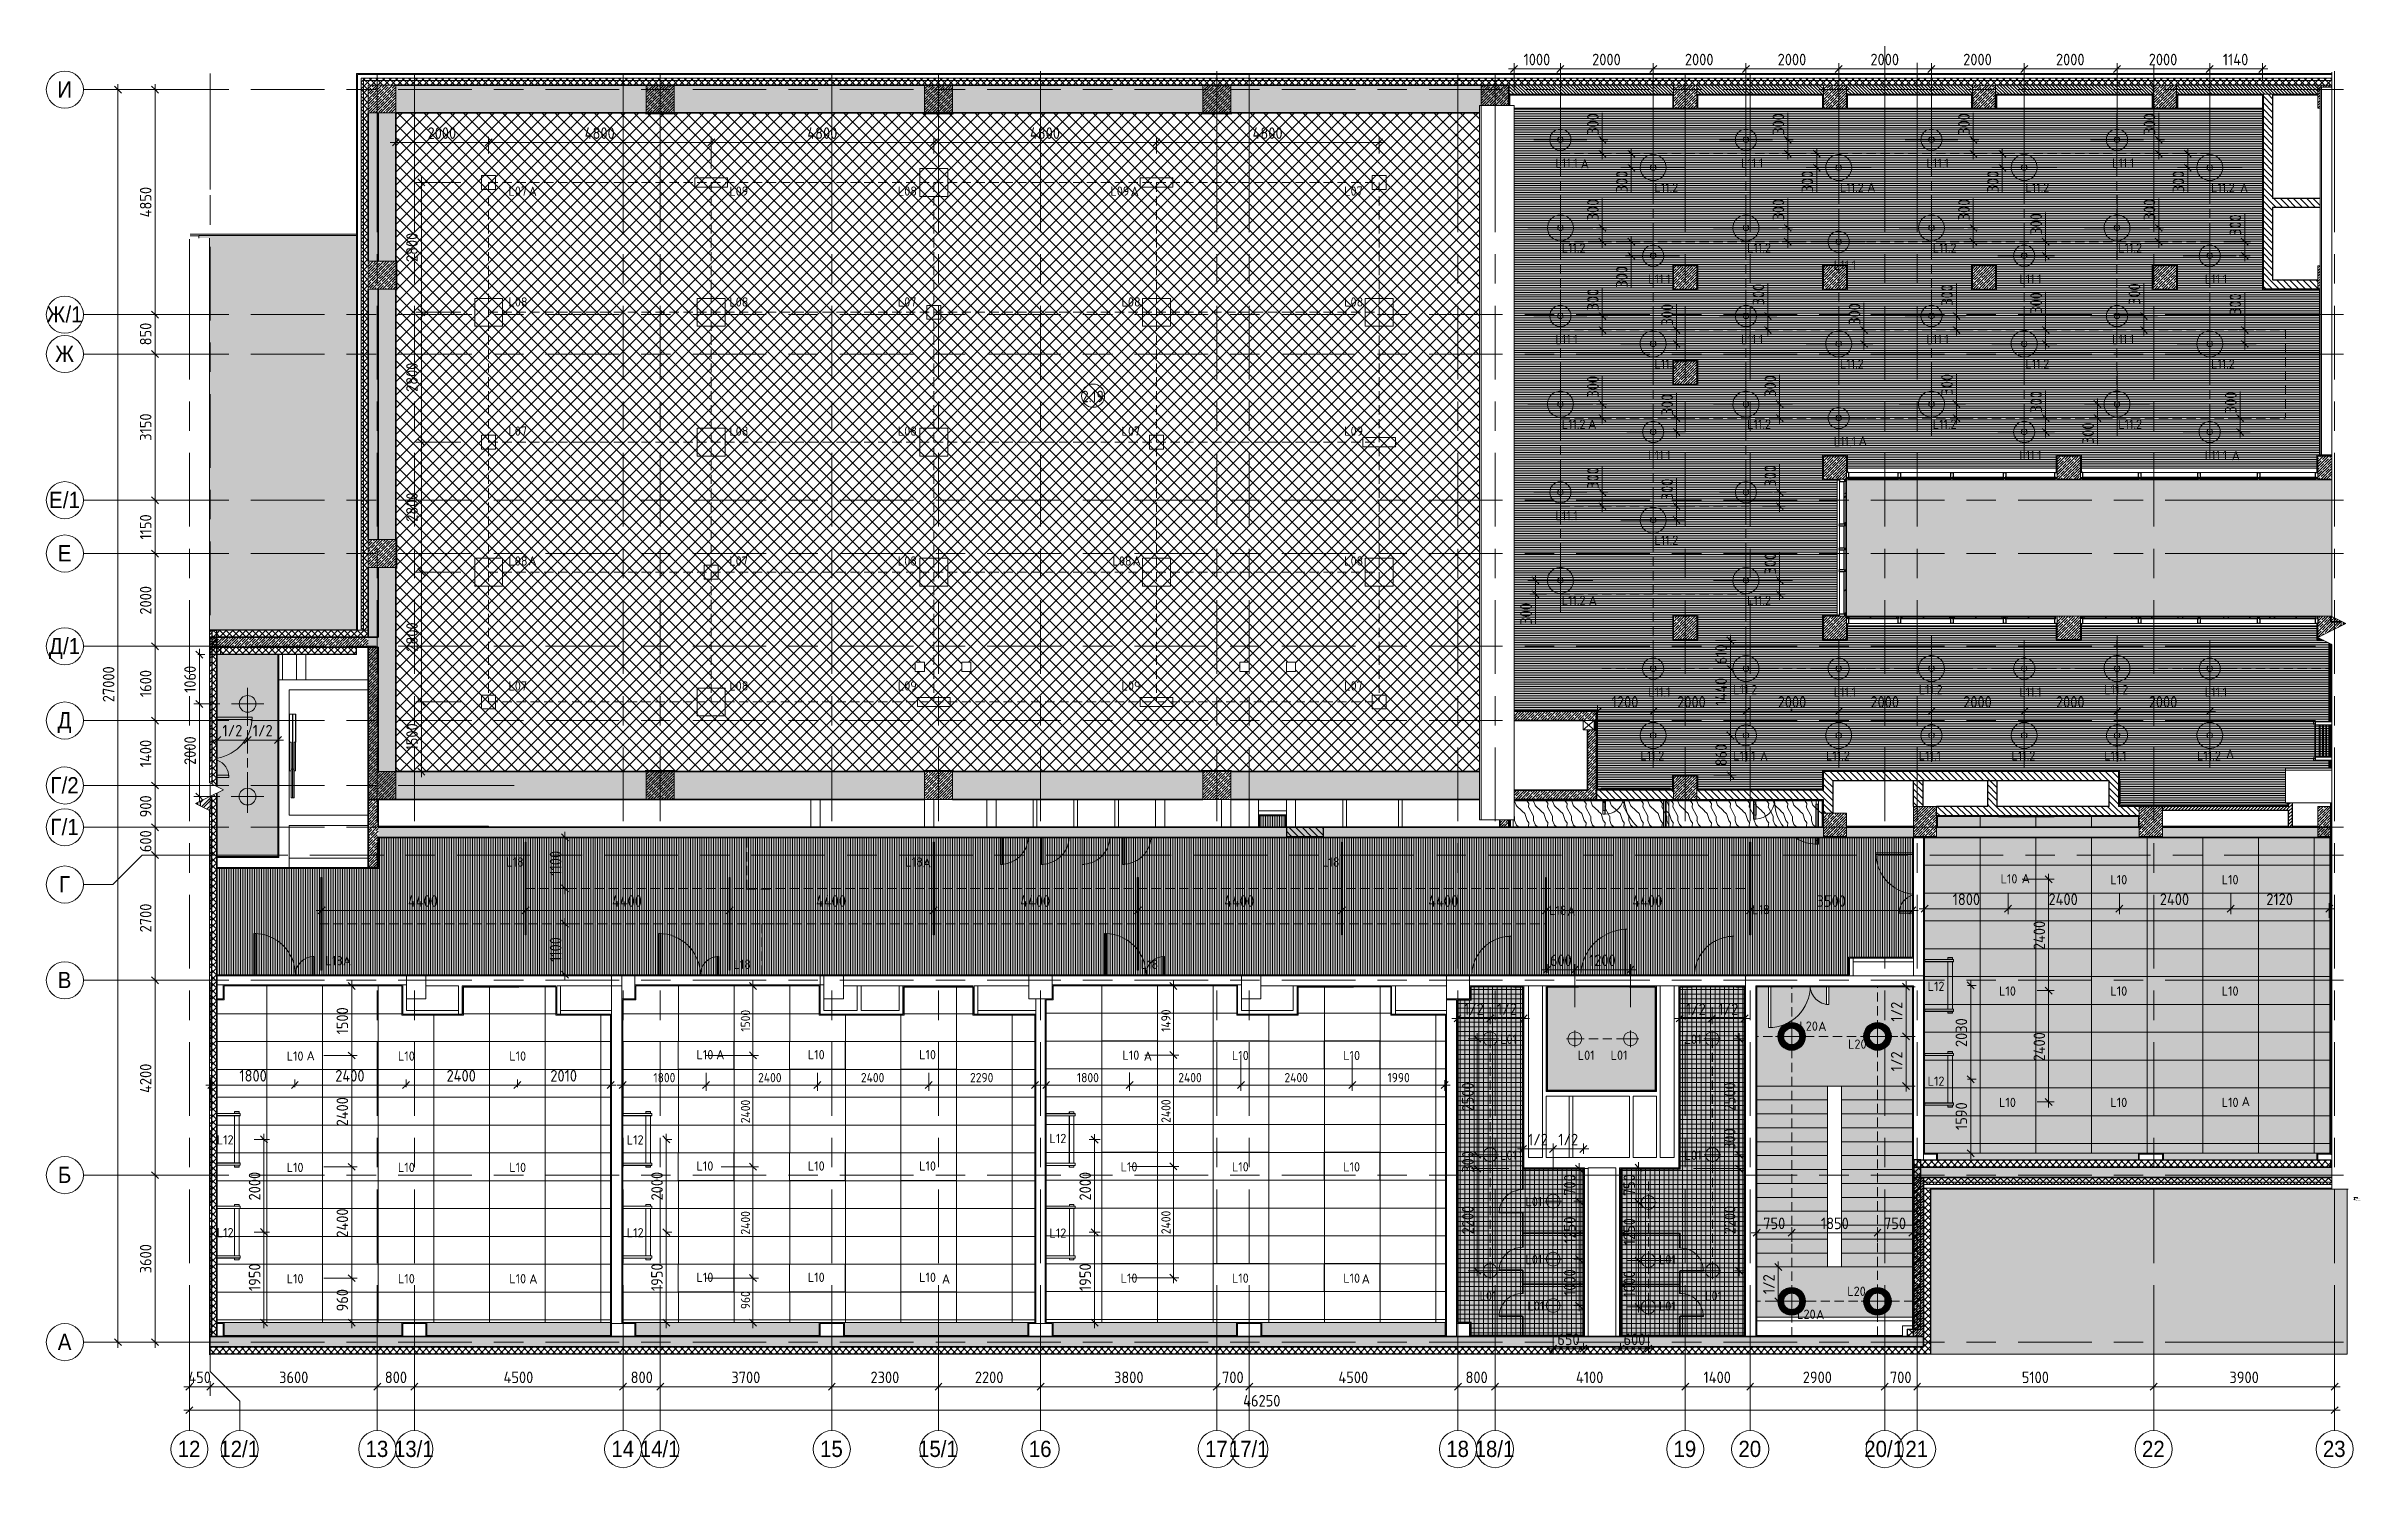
# Model space of a CAD drawing. Header units: millimetres. Extents: x 35224 to 234359, y -8553 to 29000.
# Drawn here: x 35224 to 85145, y -2706 to 27934 of the extents above; entities that cross this region are included whole.
import ezdxf

# ---------------------------------------------------------------- set-up
doc = ezdxf.new("R2010")
doc.units = ezdxf.units.MM
for name, pattern in [('200_ШТРИХ_ш1п0_6_', [160, 100, -60]), ('ADSK_Штрих_ш2 п1', [300, 200, -100]), ('Осевая', [3175, 635, -476.25, 1587.5, -476.25])]:
    doc.linetypes.add(name, pattern=pattern)
for name, color, linetype, lineweight in [('A-ANNO-DIMS', 7, 'Continuous', 9), ('A-ANNO-DIMS-100', 7, 'Continuous', 9), ('A-AREA-1', 7, '200_ШТРИХ_ш1п0_6_', 35), ('A-AREA-IDEN', 7, 'Continuous', 9), ('A-CLNG-PATT', 7, 'Continuous', 9), ('A-DETL', 7, 'Continuous', 9), ('A-DETL-1', 7, 'ADSK_Штрих_ш2 п1', 9), ('A-DETL-GENF', 7, 'Continuous', 9), ('A-DOOR', 7, 'Continuous', 9), ('A-DOOR-1', 7, 'Continuous', 13), ('A-DOOR-FRAM', 7, 'Continuous', 13), ('A-DOOR-FRAM-1', 7, 'Continuous', 9), ('A-GENM', 7, 'Continuous', 9), ('A-GLAZ', 7, 'Continuous', 9), ('A-GLAZ-CURT', 7, 'Continuous', 9), ('A-GLAZ-CURT-1', 7, 'Continuous', 25), ('A-GLAZ-CWMG', 7, 'Continuous', 9), ('A-GLAZ-CWMG-1', 7, 'Continuous', 25), ('A-WALL', 7, 'Continuous', 9), ('E-LITE-EQPM-IDEN', 7, 'Continuous', 9), ('G-ANNO-TEXT', 7, 'Continuous', 9), ('I-WALL', 7, 'Continuous', 9), ('S-COLS', 7, 'Continuous', 9), ('S-STRS-2', 7, 'Continuous', 9), ('Оси', 7, 'Continuous', 9), ('Оси-1', 7, 'Continuous', 20), ('Оси-2', 7, 'Осевая', 9)]:
    doc.layers.add(name, color=color, linetype=linetype, lineweight=lineweight)
for name, color, linetype, lineweight, true_color in [('A-ANNO-NOTE', 1, 'Continuous', 9, 0xff0000), ('A-CLNG-1', 7, 'Continuous', 9, 0xc0c0c0), ('A-DETL-GENF-1', 7, 'Continuous', 9, 0xfafafa), ('A-WALL-1', 7, 'Continuous', 25, 0x3c3c3c), ('A-WALL-2', 7, 'Continuous', 13, 0x3c3c3c), ('A-WALL-3', 7, 'Continuous', 35, 0x3c3c3c), ('A-WALL-FNSH-1', 7, 'Continuous', 13, 0x3c3c3c), ('A-WALL-FNSH-2', 7, 'Continuous', 9, 0x3c3c3c), ('E-LITE-EQPM-1', 1, 'Continuous', 9, 0xff0000), ('G-ANNO-TEXT-1', 1, 'Continuous', 9, 0xff0000)]:
    doc.layers.add(name, color=color, linetype=linetype, lineweight=lineweight, true_color=true_color)
doc.layers.add('A-CLNG-PATT-1', color=7, linetype='Continuous', lineweight=9, transparency=1)
doc.layers.add('S-STRS-1', color=7, linetype='Continuous', lineweight=13, transparency=1)
doc.styles.add('Arial', font='arial.ttf', dxfattribs={"width": 0.9, "height": 350})
doc.styles.add('GOST Common', font='GOST_Common.ttf', dxfattribs={"height": 200})
doc.styles.add('GOST Common_1', font='GOST_Common.ttf', dxfattribs={"width": 0.9, "height": 250})
doc.styles.add('GOST Common_2', font='GOST_Common.ttf', dxfattribs={"width": 0.9, "height": 3.5})
doc.styles.add('GOST Common_3', font='GOST_Common.ttf', dxfattribs={"width": 0.9, "height": 3})
doc.styles.add('GOST Common_4', font='GOST_Common.ttf', dxfattribs={"width": 0.9, "height": 2.5})
doc.styles.add('ISOCPEUR', font='isocpeur.ttf', dxfattribs={"width": 0.9, "height": 250})
doc.styles.add('ISOCPEUR_1', font='isocpeur.ttf', dxfattribs={"height": 200})
doc.styles.add('ISOCPEUR_2', font='isocpeur.ttf', dxfattribs={"width": 0.9, "height": 200})
doc.styles.add('ISOCPEUR_3', font='isocpeur.ttf', dxfattribs={"height": 2.5})
doc.dimstyles.new('ISO-2_0_0_9К_Средний_округл2', dxfattribs={"dimscale": 304.8, "dimtxt": 199.196235, "dimasz": 0.492126, "dimexe": 0.393701, "dimexo": 0, "dimgap": 0, "dimtad": 1, "dimdec": 0, "dimrnd": 10, "dimzin": 0, "dimdsep": 46, "dimtxsty": 'ISOCPEUR_2', "dimblk1": 'OBLIQUE', "dimblk2": 'OBLIQUE', "dimsah": 1, "dimcen": 0.09, "dimdle": 0.393701, "dimazin": 0, "dimtfac": 1, "dimtdec": 4, "dimtix": 1, "dimtmove": 0, "dimatfit": 3, "dimfxl": 1, "dimtvp": 1, "dimtolj": 1, "dimtzin": 0, "dimarcsym": 2})
doc.dimstyles.new('ISO-2_0_0_9К_Средний_округл2_1', dxfattribs={"dimscale": 304.8, "dimtxt": 199.196235, "dimasz": 0.492126, "dimexe": 0.393701, "dimexo": 0, "dimgap": 0, "dimtad": 1, "dimdec": 0, "dimrnd": 10, "dimzin": 0, "dimdsep": 46, "dimtxsty": 'ISOCPEUR_2', "dimblk1": 'OBLIQUE', "dimblk2": 'OBLIQUE', "dimsah": 1, "dimcen": 0.09, "dimdle": 0.393701, "dimazin": 0, "dimtfac": 1, "dimtdec": 4, "dimtix": 1, "dimtmove": 1, "dimatfit": 3, "dimfxl": 1, "dimtvp": 1, "dimtolj": 1, "dimtzin": 0, "dimarcsym": 2})
doc.dimstyles.new('ISO-2_5_0_9К_БОЛЬШОЙ', dxfattribs={"dimscale": 304.8, "dimtxt": 248.995294, "dimasz": 0.492126, "dimexe": 0.393701, "dimexo": 0.984252, "dimgap": 0, "dimtad": 1, "dimdec": 0, "dimrnd": 10, "dimzin": 0, "dimdsep": 46, "dimtxsty": 'ISOCPEUR', "dimblk1": 'OBLIQUE', "dimblk2": 'OBLIQUE', "dimsah": 1, "dimcen": 0.09, "dimdle": 0.393701, "dimazin": 0, "dimtfac": 1, "dimtdec": 4, "dimtix": 1, "dimtmove": 0, "dimatfit": 3, "dimfxl": 1, "dimtvp": 1, "dimtolj": 1, "dimtzin": 0, "dimarcsym": 2})
doc.dimstyles.new('ISO-2_5_0_9К_БОЛЬШОЙ_1', dxfattribs={"dimscale": 304.8, "dimtxt": 248.995294, "dimasz": 0.492126, "dimexe": 0.393701, "dimexo": 0.984252, "dimgap": 0, "dimtad": 1, "dimdec": 0, "dimrnd": 10, "dimzin": 0, "dimdsep": 46, "dimtxsty": 'ISOCPEUR', "dimblk1": 'OBLIQUE', "dimblk2": 'OBLIQUE', "dimsah": 1, "dimcen": 0.09, "dimdle": 0.393701, "dimazin": 0, "dimtfac": 1, "dimtdec": 4, "dimtix": 1, "dimtmove": 1, "dimatfit": 3, "dimfxl": 1, "dimtvp": 1, "dimtolj": 1, "dimtzin": 0, "dimarcsym": 2})
doc.dimstyles.new('ISO-2_5_0_9К_БОЛЬШОЙ_2', dxfattribs={"dimscale": 304.8, "dimtxt": 248.995294, "dimasz": 0.492126, "dimexe": 0.393701, "dimexo": 0.984252, "dimgap": 0, "dimtad": 1, "dimdec": 0, "dimrnd": 10, "dimzin": 0, "dimdsep": 46, "dimtxsty": 'ISOCPEUR', "dimblk1": 'OBLIQUE', "dimblk2": 'OBLIQUE', "dimsah": 1, "dimcen": 0.09, "dimdle": 0.393701, "dimazin": 0, "dimtfac": 1, "dimtdec": 4, "dimtix": 1, "dimtmove": 2, "dimatfit": 3, "dimfxl": 1, "dimtvp": 1, "dimtolj": 1, "dimtzin": 0, "dimarcsym": 2})
pattern_1 = [(45, (0, 0), (-57.02463, 57.02463), []), (45, (57.025, 0), (-57.02463, 57.02463), [100.806, -20.161, 3.353, -16.808])]
pattern_2 = [(45, (0, 0), (-70.71068, 70.71068), []), (135, (0, 0), (-70.71068, -70.71068), [])]
pattern_3 = [(45, (0, 0), (-85.5366, 85.5366), []), (45, (57.02, 0), (-85.5366, 85.5366), [])]
pattern_4 = [(135, (0, 0), (-70.71068, -70.71068), [])]
pattern_5 = [(45, (0, 0), (-35.35534, 35.35534), [])]
pattern_6 = [(0, (0, 0), (121.92, 30.48), [10.058, -81.382, 10.058, -81.382, -487.68]), (0, (0, 0), (121.92, 30.48), [-182.88, 10.058, -172.822, 10.058, -81.382, -213.36]), (0, (0, 0), (121.92, 30.48), [-457.2, 10.058, -50.902, 10.058, -142.342]), (120, (45.72, 15.24), (-87.356454, 90.345817), [10.058, -81.382, 10.058, -81.382, -487.68]), (120, (45.72, 15.24), (-87.356454, 90.345817), [-182.88, 10.058, -172.822, 10.058, -81.382, -213.36]), (120, (45.72, 15.24), (-87.356454, 90.345817), [-457.2, 10.058, -50.902, 10.058, -142.342]), (240, (60.96, 76.2), (-34.563546, -120.825817), [10.058, -81.382, 10.058, -81.382, -487.68]), (240, (60.96, 76.2), (-34.563546, -120.825817), [-182.88, 10.058, -172.822, 10.058, -81.382, -213.36]), (240, (60.96, 76.2), (-34.563546, -120.825817), [-457.2, 10.058, -50.902, 10.058, -142.342])]
pattern_7 = [(18.435, (-2539, 66948.71), (832.99954, 416.50086), [158.05, -1159.038]), (49.399, (-2389.06, 66998.69), (2082.486787, 2499.010644), [76.799, -3763.143]), (46.848, (-2339.08, 66640.5), (5830.957739, 6247.5402574), [182.691, -8951.868]), (19.983, (-2214.13, 66773.78), (3332.002656, 1249.49393), [97.5, -4777.508]), (0, (-2539, 66807.1), (416.5, 416.5), [83.3, -333.2]), (28.443, (-2455.7, 66807.1), (-5414.4962996, -2915.5071394), [227.365, -11140.87]), (354.289, (-2255.78, 66915.39), (-3748.496867, 416.5263), [83.716, -4102.058]), (39.806, (-2172.48, 66907.06), (-2082.48651, -1666.01521), [65.059, -3187.91])]
pattern_8 = [(18.435, (-1212.79, 70334.71), (832.99954, 416.50086), [158.051, -1159.038]), (49.399, (-1062.845, 70384.69), (2082.486787, 2499.010644), [76.799, -3763.143]), (46.848, (-1012.865, 70026.5), (5830.957739, 6247.5402574), [182.691, -8951.868]), (19.983, (-887.915, 70159.78), (3332.002656, 1249.49393), [97.5, -4777.508]), (0, (-1212.8, 70193.1), (416.5, 416.5), [83.3, -333.2]), (28.443, (-1129.485, 70193.1), (-5414.4962996, -2915.5071394), [227.365, -11140.87]), (354.289, (-929.565, 70301.39), (-3748.496867, 416.5263), [83.716, -4102.058]), (39.806, (-846.265, 70293.06), (-2082.48651, -1666.01521), [65.059, -3187.91])]
pattern_9 = [(18.435, (-1240, 66948.71), (832.99954, 416.50086), [158.05, -1159.038]), (49.399, (-1090.06, 66998.69), (2082.486787, 2499.010644), [76.799, -3763.143]), (46.848, (-1040.08, 66640.5), (5830.957739, 6247.5402574), [182.691, -8951.868]), (19.983, (-915.13, 66773.78), (3332.002656, 1249.49393), [97.5, -4777.508]), (0, (-1240, 66807.1), (416.5, 416.5), [83.3, -333.2]), (28.443, (-1156.7, 66807.1), (-5414.4962996, -2915.5071394), [227.365, -11140.87]), (354.289, (-956.78, 66915.39), (-3748.496867, 416.5263), [83.716, -4102.058]), (39.806, (-873.48, 66907.06), (-2082.48651, -1666.01521), [65.059, -3187.91])]

msp = doc.modelspace()

# ---------------------------------------------------------------- texts
at = {"layer": 'A-AREA-IDEN', "insert": (57550.5, 20511.8), "char_height": 250, "width": 606.076, "attachment_point": 1, "style": 'GOST Common_1'}
msp.add_mtext('2.19', dxfattribs=at)
at = {"layer": 'E-LITE-EQPM-IDEN', "char_height": 200, "attachment_point": 1, "style": 'GOST Common'}
for s, insert, width in [('L11.1', (67762.6, 25513), 609.282), ('L11.1', (71762.6, 25513), 609.282), ('L11.1', (75762.6, 25513), 609.282), ('L11.1', (79762.6, 25513), 609.282), ('L11.2', (69895.2, 24988.2), 665.401), ('L11.2', (73895.2, 24988.2), 665.401), ('L11.2', (77895.2, 24988.2), 665.401), ('L11.2', (81895.2, 24988.2), 665.401), ('L07', (45188.3, 24913.1), 529.114), ('L09', (49950.3, 24913.1), 529.114), ('L08', (53583.3, 24913.1), 529.114), ('L09', (58166.6, 24913.1), 529.114), ('L07', (63206.6, 24913.1), 529.114), ('L11.2', (67895.6, 23688.2), 665.401), ('L11.2', (71895.6, 23688.2), 665.401), ('L11.2', (75895.6, 23688.2), 665.401), ('L11.2', (79895.6, 23688.2), 665.401), ('L11.1', (69762.6, 23013), 609.282), ('L11.1', (73762.6, 23313), 609.282), ('L11.1', (77762.6, 23013), 609.282), ('L11.1', (81762.6, 23013), 609.282), ('L08', (45188.3, 22524.4), 529.114), ('L08', (49950.3, 22524.4), 529.114), ('L07', (53583.3, 22524.4), 529.114), ('L08', (58406.6, 22524.4), 529.114), ('L08', (63206.6, 22524.4), 529.114), ('L11.1', (67762.6, 21713), 609.282), ('L11.1', (71762.6, 21713), 609.282), ('L11.1', (75762.6, 21713), 609.282), ('L11.1', (79762.6, 21713), 609.282), ('L11.2', (69895.2, 21188.2), 665.401), ('L11.2', (73895.2, 21188.2), 665.401), ('L11.2', (77895.2, 21188.2), 665.401), ('L11.2', (81895.2, 21188.2), 665.401), ('L07', (45188.3, 19739.3), 529.114), ('L08', (49950.3, 19739.3), 529.114), ('L08', (53583.3, 19739.3), 529.114), ('L07', (58406.6, 19739.3), 529.114), ('L09', (63206.6, 19739.3), 529.114), ('L11.2', (67895.6, 19888.2), 665.401), ('L11.2', (71895.6, 19888.2), 665.401), ('L11.1', (73762.6, 19513), 609.282), ('L11.2', (75895.6, 19888.2), 665.401), ('L11.2', (79895.6, 19888.2), 665.401), ('L11.1', (69762.6, 19213), 609.282), ('L11.1', (77762.6, 19213), 609.282), ('L11.1', (81762.6, 19213), 609.282), ('L11.1', (67762.6, 17913), 609.282), ('L11.2', (69895.2, 17388.2), 665.401), ('L08', (45188.3, 16939.3), 529.114), ('L07', (49950.3, 16939.3), 529.114), ('L08', (53583.3, 16939.3), 529.114), ('L08', (58211.6, 16939.3), 529.114), ('L08', (63206.6, 16939.3), 529.114), ('L11.2', (67895.6, 16088.2), 665.401), ('L11.2', (71895.6, 16088.2), 665.401), ('L07', (45188.3, 14246.5), 529.114), ('L08', (49950.3, 14246.5), 529.114), ('L09', (53583.3, 14246.5), 529.114), ('L09', (58406.6, 14246.5), 529.114), ('L07', (63206.6, 14246.5), 529.114), ('L11.1', (69762.6, 14113), 609.282), ('L11.2', (71594.9, 14166.7), 665.401), ('L11.1', (73762.6, 14113), 609.282), ('L11.2', (75594.9, 14166.7), 665.401), ('L11.1', (77762.6, 14113), 609.282), ('L11.2', (79594.9, 14166.7), 665.401), ('L11.1', (81762.6, 14113), 609.282), ('L11.2', (69594.5, 12741), 665.401), ('L11.1', (71594.9, 12741), 609.282), ('L11.2', (73594.5, 12741), 665.401), ('L11.1', (75594.9, 12741), 609.282), ('L11.2', (77594.5, 12741), 665.401), ('L11.1', (79594.9, 12741), 609.282), ('L11.2', (81594.5, 12741), 665.401), ('L18', (45141.2, 10450), 472.996), ('L18', (53744.2, 10450), 472.996), ('L18', (62729.6, 10450), 472.996), ('L10', (77359, 10088.3), 472.996), ('L10', (79725.9, 10068.4), 472.996), ('L10', (82125.9, 10068.4), 472.996), ('L18', (67624.4, 9408.4), 472.996), ('L18', (72004.3, 9423.4), 472.996), ('L18', (41242.6, 8323.4), 472.996), ('L18', (50037.4, 8245.2), 472.996), ('L18', (58820.3, 8245.2), 472.996), ('L12', (75786.1, 7770.1), 472.996), ('L10', (77325.9, 7668.4), 472.996), ('L10', (79725.9, 7668.4), 472.996), ('L10', (82125.9, 7668.4), 472.996), ('L01', (66568.8, 6629.3), 472.996), ('L01', (70546.1, 6629.3), 472.996), ('L20', (73021.8, 6913.4), 529.114), ('L20', (74071.2, 6524.8), 529.114), ('L10', (40405.9, 6267), 472.996), ('L10', (42805.9, 6267), 472.996), ('L10', (45205.9, 6267), 472.996), ('L10', (49242.5, 6297.4), 472.996), ('L10', (51642.5, 6297.4), 472.996), ('L10', (54042.5, 6297.4), 472.996), ('L10', (58426.4, 6286.9), 472.996), ('L10', (60786.4, 6279.3), 472.996), ('L10', (63186.4, 6279.3), 472.996), ('L01', (68242.3, 6285.3), 472.996), ('L01', (68950.7, 6285.3), 472.996), ('L12', (75786.1, 5726.4), 472.996), ('L10', (77325.9, 5268.4), 472.996), ('L10', (79725.9, 5268.4), 472.996), ('L10', (82125.9, 5268.4), 472.996), ('L12', (38898.9, 4460.8), 472.996), ('L12', (47738.9, 4460.4), 472.996), ('L12', (56852, 4491.3), 472.996), ('L01', (66568.8, 4129.3), 472.996), ('L01', (70546.1, 4129.3), 472.996), ('L10', (40405.9, 3867), 472.996), ('L10', (42805.9, 3867), 472.996), ('L10', (45205.9, 3867), 472.996), ('L10', (49242.5, 3897.4), 472.996), ('L10', (51642.5, 3897.4), 472.996), ('L10', (54042.5, 3897.4), 472.996), ('L10', (58386.4, 3879.3), 472.996), ('L10', (60786.4, 3879.3), 472.996), ('L10', (63186.4, 3879.3), 472.996), ('L01', (67115.1, 3129.3), 472.996), ('L12', (38898.9, 2460.8), 472.996), ('L12', (47738.9, 2458.3), 472.996), ('L12', (56852, 2450.8), 472.996), ('L01', (67115.1, 1879.3), 472.996), ('L01', (69993.6, 1879.3), 472.996), ('L10', (40405.9, 1467), 472.996), ('L10', (42805.9, 1467), 472.996), ('L10', (45205.9, 1467), 472.996), ('L10', (49242.5, 1497.4), 472.996), ('L10', (51642.5, 1497.4), 472.996), ('L10', (54042.5, 1497.4), 472.996), ('L10', (58386.4, 1479.3), 472.996), ('L10', (60786.4, 1479.3), 472.996), ('L10', (63186.4, 1479.3), 472.996), ('L01', (66125.8, 1098.3), 472.996), ('L01', (70989.1, 1098.3), 472.996), ('L20', (74054, 1196.7), 529.114), ('L01', (67155.9, 879.3), 472.996), ('L01', (69993.6, 879.3), 472.996), ('L20', (72972.9, 701.6), 529.114)]:
    msp.add_mtext(s, dxfattribs=dict(at, insert=insert, width=width))
at = {"layer": 'G-ANNO-TEXT', "attachment_point": 1}
for s, insert, char_height, width, style in [('\\LПримечания', (84978.3, 3081.6), 3.5, 28.428, 'GOST Common_2'), ('\\LУсловные', (84978.4, 3124.6), 3.5, 22.151, 'GOST Common_2'), ('1. ', (84978.3, 3071.3), 2.5, 4.249, 'ISOCPEUR_3'), ('2. 1/2 ', (84978.3, 3066.4), 2.5, 12.586, 'ISOCPEUR_3'), ('3. ', (84978.3, 3061.5), 2.5, 4.89, 'ISOCPEUR_3'), ('4. ', (84978.3, 3056.6), 2.5, 5.131, 'ISOCPEUR_3'), ('5. ', (84978.3, 3051.7), 2.5, 4.89, 'ISOCPEUR_3'), ('6. ', (84978.3, 3046.8), 2.5, 4.89, 'ISOCPEUR_3'), ('7. ', (84978.3, 3042), 2.5, 4.89, 'ISOCPEUR_3'), ('8. ', (84978.3, 3037.1), 2.5, 4.89, 'ISOCPEUR_3'), ('За', (84981.8, 3071.3), 2.5, 4.73, 'ISOCPEUR_3'), ('См', (84982.3, 3046.8), 2.5, 4.57, 'ISOCPEUR_3'), ('Объемы', (84982.3, 3042), 2.5, 14.11, 'ISOCPEUR_3'), ('Все', (84982.3, 3061.5), 2.5, 6.413, 'ISOCPEUR_3'), ('Подключение', (84982.3, 3051.7), 2.5, 24.451, 'ISOCPEUR_3'), ('Перед', (84982.3, 3037.1), 2.5, 11.063, 'ISOCPEUR_3'), ('Окончательная', (84982.5, 3056.6), 2.5, 29.422, 'ISOCPEUR_3'), ('\\fISOCPEUR|b0|i0|c204|p34|; ', (84985.7, 3071.3), 2.5, 1.844, 'ISOCPEUR_3'), ('01', (84985.6, 3114.2), 2.5, 3.319, 'GOST Common_4'), ('\\fISOCPEUR|b0|i0|c204|p34|;.', (84986.1, 3046.8), 2.5, 0.882, 'ISOCPEUR_3'), ('совместно', (84986.8, 3046.8), 2.5, 19.641, 'ISOCPEUR_3'), ('отметку', (84987.2, 3071.3), 2.5, 16.515, 'ISOCPEUR_3'), ('\\fISOCPEUR|b0|i0|c204|p34|; ', (84987.6, 3061.5), 2.5, 1.844, 'ISOCPEUR_3'), ('\\fISOCPEUR|b0|i0|c204|p34|;–', (84988.7, 3066.4), 2.5, 2.405, 'ISOCPEUR_3'), ('видимое', (84989.1, 3061.5), 2.5, 15.392, 'ISOCPEUR_3'), ('\\fISOCPEUR|b0|i0|c204|p34|; ', (84990.6, 3066.4), 2.5, 1.844, 'ISOCPEUR_3'), ('\\fISOCPEUR|b0|i0|c204|p34|; ', (84991.4, 3037.1), 2.5, 1.844, 'ISOCPEUR_3'), ('отрезки', (84992.2, 3066.4), 2.5, 15.553, 'ISOCPEUR_3'), ('заказом', (84993, 3037.1), 2.5, 15.553, 'ISOCPEUR_3'), ('\\fISOCPEUR|b0|i0|c204|p34|; ', (84993.9, 3042), 2.5, 1.844, 'ISOCPEUR_3'), ('материалов', (84995.5, 3042), 2.5, 22.928, 'ISOCPEUR_3'), ('\\L\\fGOST Common|b0|i0|c204|p34|;\\W.9;\\L ', (84996.7, 3124.6), 3.5, 1.299, 'GOST Common_2'), ('\\Lобозначения', (84997.8, 3124.6), 3.5, 30.159, 'GOST Common_2'), ('Осевая', (84998.4, 3091.7), 2.5, 11.833, 'GOST Common_4'), ('Номер', (84998.4, 3114.2), 2.5, 10.173, 'GOST Common_4'), ('Марка', (84998.4, 3103), 2.5, 10.678, 'GOST Common_4'), ('\\fISOCPEUR|b0|i0|c204|p34|; ', (85001.8, 3061.5), 2.5, 1.844, 'ISOCPEUR_3'), ('\\fISOCPEUR|b0|i0|c204|p34|; ', (85002.5, 3051.7), 2.5, 1.844, 'ISOCPEUR_3'), (' +0.000 ', (85000.8, 3071.3), 2.5, 15.392, 'ISOCPEUR_3'), ('\\fISOCPEUR|b0|i0|c204|p34|; ', (85003, 3046.8), 2.5, 1.844, 'ISOCPEUR_3'), ('оборудование', (85003.3, 3061.5), 2.5, 26.215, 'ISOCPEUR_3'), ('\\fISOCPEUR|b0|i0|c204|p34|;и', (85004, 3051.7), 2.5, 2.165, 'ISOCPEUR_3'), ('\\fISOCPEUR|b0|i0|c204|p34|;с', (85004.5, 3046.8), 2.5, 1.844, 'ISOCPEUR_3'), ('\\fISOCPEUR|b0|i0|c204|p34|; ', (85005, 3066.4), 2.5, 1.844, 'ISOCPEUR_3'), ('\\fISOCPEUR|b0|i0|c204|p34|; ', (85005.8, 3051.7), 2.5, 1.844, 'ISOCPEUR_3'), ('\\fISOCPEUR|b0|i0|c204|p34|; ', (85005.8, 3037.1), 2.5, 1.844, 'ISOCPEUR_3'), ('\\fISOCPEUR|b0|i0|c204|p34|; ', (85006.1, 3046.8), 2.5, 1.844, 'ISOCPEUR_3'), ('\\fGOST Common|b0|i0|c204|p34|;\\W.9; ', (85006.8, 3114.2), 2.5, 0.938, 'GOST Common_4'), ('равного', (85006.5, 3066.4), 2.5, 15.392, 'ISOCPEUR_3'), ('\\fISOCPEUR|b0|i0|c204|p34|; ', (85006.8, 3056.6), 2.5, 1.844, 'ISOCPEUR_3'), ('\\fGOST Common|b0|i0|c204|p34|;\\W.9; ', (85007.3, 3103), 2.5, 0.938, 'GOST Common_4'), ('светильников', (85007.3, 3037.1), 2.5, 26.215, 'ISOCPEUR_3'), ('разводка', (85007.3, 3051.7), 2.5, 17.637, 'ISOCPEUR_3'), ('помещения', (85007.6, 3114.2), 2.5, 18.543, 'GOST Common_4'), ('разверткой', (85007.6, 3046.8), 2.5, 22.287, 'ISOCPEUR_3'), ('источника', (85008, 3103), 2.5, 17.966, 'GOST Common_4'), ('\\fGOST Common|b0|i0|c204|p34|;\\W.9; ', (85008.2, 3091.7), 2.5, 0.938, 'GOST Common_4'), ('спецификация', (85008.3, 3056.6), 2.5, 26.937, 'ISOCPEUR_3'), ('линия', (85009, 3091.7), 2.5, 9.741, 'GOST Common_4'), ('принята', (85013.5, 3071.3), 2.5, 15.954, 'ISOCPEUR_3'), ('\\fISOCPEUR|b0|i0|c204|p34|; ', (85014.4, 3042), 2.5, 1.844, 'ISOCPEUR_3'), ('\\fISOCPEUR|b0|i0|c204|p34|;и', (85015.9, 3042), 2.5, 2.165, 'ISOCPEUR_3'), ('\\fISOCPEUR|b0|i0|c204|p34|; ', (85017.7, 3042), 2.5, 1.844, 'ISOCPEUR_3'), ('\\fISOCPEUR|b0|i0|c204|p34|; ', (85019.2, 3066.4), 2.5, 1.844, 'ISOCPEUR_3'), ('оборудования', (85019.2, 3042), 2.5, 26.215, 'ISOCPEUR_3'), ('размера', (85020.7, 3066.4), 2.5, 15.713, 'ISOCPEUR_3'), ('\\fISOCPEUR|b0|i0|c204|p34|; ', (85021.9, 3051.7), 2.5, 1.844, 'ISOCPEUR_3'), ('\\fGOST Common|b0|i0|c204|p34|;\\W.9; ', (85022.8, 3103), 2.5, 0.938, 'GOST Common_4'), ('внутренней', (85023.4, 3051.7), 2.5, 22.207, 'ISOCPEUR_3'), ('света', (85023.6, 3103), 2.5, 10.173, 'GOST Common_4'), ('\\fISOCPEUR|b0|i0|c204|p34|; ', (85025, 3061.5), 2.5, 1.844, 'ISOCPEUR_3'), ('\\fISOCPEUR|b0|i0|c204|p34|;.', (85026, 3046.8), 2.5, 0.882, 'ISOCPEUR_3'), ('\\fISOCPEUR|b0|i0|c204|p34|; ', (85026.7, 3071.3), 2.5, 1.844, 'ISOCPEUR_3'), ('на', (85026.5, 3061.5), 2.5, 4.57, 'ISOCPEUR_3'), ('отметка', (85028.2, 3071.3), 2.5, 16.755, 'ISOCPEUR_3'), ('\\fISOCPEUR|b0|i0|c204|p34|; ', (85028.9, 3037.1), 2.5, 1.844, 'ISOCPEUR_3'), ('\\fISOCPEUR|b0|i0|c204|p34|; ', (85030.3, 3061.5), 2.5, 1.844, 'ISOCPEUR_3'), ('\\fISOCPEUR|b0|i0|c204|p34|; ', (85030.5, 3056.6), 2.5, 1.844, 'ISOCPEUR_3'), ('выполнить', (85030.5, 3037.1), 2.5, 20.283, 'ISOCPEUR_3'), ('потолке', (85031.8, 3061.5), 2.5, 15.713, 'ISOCPEUR_3'), ('светильников', (85032, 3056.6), 2.5, 26.215, 'ISOCPEUR_3'), ('\\fISOCPEUR|b0|i0|c204|p34|; ', (85033.7, 3066.4), 2.5, 1.844, 'ISOCPEUR_3'), ('\\fISOCPEUR|b0|i0|c204|p34|;в', (85035.2, 3066.4), 2.5, 2.165, 'ISOCPEUR_3'), ('\\fISOCPEUR|b0|i0|c204|p34|; ', (85037, 3066.4), 2.5, 1.844, 'ISOCPEUR_3'), ('данной', (85038.5, 3066.4), 2.5, 13.228, 'ISOCPEUR_3'), ('\\fISOCPEUR|b0|i0|c204|p34|; ', (85040.8, 3042), 2.5, 1.844, 'ISOCPEUR_3'), ('\\fISOCPEUR|b0|i0|c204|p34|; ', (85041.7, 3051.7), 2.5, 1.844, 'ISOCPEUR_3'), ('\\fISOCPEUR|b0|i0|c204|p34|; ', (85042, 3071.3), 2.5, 1.844, 'ISOCPEUR_3'), ('указаны', (85042.4, 3042), 2.5, 15.713, 'ISOCPEUR_3'), ('подсветки', (85043.2, 3051.7), 2.5, 19.722, 'ISOCPEUR_3'), ('уровня', (85043.6, 3071.3), 2.5, 12.987, 'ISOCPEUR_3'), ('\\fISOCPEUR|b0|i0|c204|p34|; ', (85044.7, 3061.5), 2.5, 1.844, 'ISOCPEUR_3'), ('необходимо', (85046.3, 3061.5), 2.5, 21.886, 'ISOCPEUR_3'), ('\\fISOCPEUR|b0|i0|c204|p34|; ', (85047.2, 3037.1), 2.5, 1.844, 'ISOCPEUR_3'), ('светотехнический', (85048.7, 3037.1), 2.5, 35.114, 'ISOCPEUR_3'), ('\\fISOCPEUR|b0|i0|c204|p34|; ', (85049.4, 3066.4), 2.5, 1.844, 'ISOCPEUR_3'), ('размерной', (85051, 3066.4), 2.5, 19.802, 'ISOCPEUR_3'), ('\\fISOCPEUR|b0|i0|c204|p34|; ', (85053.7, 3056.6), 2.5, 1.844, 'ISOCPEUR_3'), ('\\fISOCPEUR|b0|i0|c204|p34|; ', (85054.3, 3071.3), 2.5, 1.844, 'ISOCPEUR_3'), ('\\fISOCPEUR|b0|i0|c204|p34|; ', (85055.3, 3042), 2.5, 1.844, 'ISOCPEUR_3'), ('выпускается', (85055.2, 3056.6), 2.5, 24.211, 'ISOCPEUR_3'), ('чистого', (85055.8, 3071.3), 2.5, 15.392, 'ISOCPEUR_3'), ('для', (85056.9, 3042), 2.5, 6.494, 'ISOCPEUR_3'), ('света', (85058.7, 3087.5), 2.5, 10.173, 'GOST Common_4'), ('Марка', (85058.7, 3091.7), 2.5, 10.678, 'GOST Common_4'), ('\\fISOCPEUR|b0|i0|c204|p34|; ', (85059.5, 3051.7), 2.5, 1.844, 'ISOCPEUR_3'), ('Условное', (85059.6, 3114.2), 2.5, 15.513, 'GOST Common_4'), ('Условное', (85059.6, 3102.4), 2.5, 15.513, 'GOST Common_4'), ('мебели', (85061, 3051.7), 2.5, 13.228, 'ISOCPEUR_3'), ('\\fISOCPEUR|b0|i0|c204|p34|; ', (85062.2, 3042), 2.5, 1.844, 'ISOCPEUR_3'), ('одного', (85063.7, 3042), 2.5, 12.987, 'ISOCPEUR_3'), ('\\fISOCPEUR|b0|i0|c204|p34|; ', (85064.3, 3061.5), 2.5, 1.844, 'ISOCPEUR_3'), ('согласовать', (85065.8, 3061.5), 2.5, 24.211, 'ISOCPEUR_3'), ('\\fISOCPEUR|b0|i0|c204|p34|; ', (85067.3, 3066.4), 2.5, 1.844, 'ISOCPEUR_3'), ('\\fGOST Common|b0|i0|c204|p34|;\\W.9; ', (85067.5, 3091.7), 2.5, 0.938, 'GOST Common_4'), ('аварийного', (85068.3, 3091.7), 2.5, 19.914, 'GOST Common_4'), ('\\fISOCPEUR|b0|i0|c204|p34|; ', (85068.5, 3071.3), 2.5, 1.844, 'ISOCPEUR_3'), ('цепочке', (85068.8, 3066.4), 2.5, 15.392, 'ISOCPEUR_3'), ('пола', (85070, 3071.3), 2.5, 8.899, 'ISOCPEUR_3'), ('\\fISOCPEUR|b0|i0|c204|p34|; ', (85071.9, 3051.7), 2.5, 1.844, 'ISOCPEUR_3'), ('\\fGOST Common|b0|i0|c204|p34|;\\W.9; ', (85072.4, 3114.2), 2.5, 0.938, 'GOST Common_4'), ('\\fGOST Common|b0|i0|c204|p34|;\\W.9; ', (85072.4, 3102.4), 2.5, 0.938, 'GOST Common_4'), ('обозначение', (85073.1, 3114.2), 2.5, 21.501, 'GOST Common_4'), ('обозначение', (85073.1, 3102.4), 2.5, 21.501, 'GOST Common_4'), ('выполняется', (85073.5, 3051.7), 2.5, 24.291, 'ISOCPEUR_3'), ('\\fISOCPEUR|b0|i0|c204|p34|; ', (85074.4, 3042), 2.5, 1.844, 'ISOCPEUR_3'), ('\\fISOCPEUR|b0|i0|c204|p34|; ', (85075.2, 3056.6), 2.5, 1.844, 'ISOCPEUR_3'), ('этажа', (85076, 3042), 2.5, 12.426, 'ISOCPEUR_3'), ('поставщиком', (85076.7, 3056.6), 2.5, 25.413, 'ISOCPEUR_3'), ('\\fISOCPEUR|b0|i0|c204|p34|; ', (85077.4, 3071.3), 2.5, 1.844, 'ISOCPEUR_3'), ('\\fISOCPEUR|b0|i0|c204|p34|; ', (85077.7, 3037.1), 2.5, 1.844, 'ISOCPEUR_3'), ('первого', (85078.9, 3071.3), 2.5, 15.152, 'ISOCPEUR_3'), ('расчет', (85079.2, 3037.1), 2.5, 13.468, 'ISOCPEUR_3'), ('\\fISOCPEUR|b0|i0|c204|p34|;.', (85081.5, 3066.4), 2.5, 0.882, 'ISOCPEUR_3'), ('\\fGOST Common|b0|i0|c204|p34|;\\W.9; ', (85084.7, 3091.7), 2.5, 0.938, 'GOST Common_4'), ('источника', (85085.5, 3091.7), 2.5, 17.966, 'GOST Common_4'), ('\\fISOCPEUR|b0|i0|c204|p34|; ', (85085.8, 3061.5), 2.5, 1.844, 'ISOCPEUR_3'), ('\\fISOCPEUR|b0|i0|c204|p34|;.', (85086.2, 3042), 2.5, 0.882, 'ISOCPEUR_3'), ('\\fISOCPEUR|b0|i0|c204|p34|;с', (85087.3, 3061.5), 2.5, 1.844, 'ISOCPEUR_3'), ('\\fISOCPEUR|b0|i0|c204|p34|; ', (85088.9, 3061.5), 2.5, 1.844, 'ISOCPEUR_3'), ('архитекторами', (85090.4, 3061.5), 2.5, 29.983, 'ISOCPEUR_3'), ('\\fISOCPEUR|b0|i0|c204|p34|;.', (85090.3, 3037.1), 2.5, 0.882, 'ISOCPEUR_3'), ('\\fGOST Common|b0|i0|c204|p34|;\\W.9; ', (85090.9, 3114.2), 2.5, 0.938, 'GOST Common_4'), ('\\fGOST Common|b0|i0|c204|p34|;\\W.9; ', (85090.9, 3102.4), 2.5, 0.938, 'GOST Common_4'), ('\\fISOCPEUR|b0|i0|c204|p34|; ', (85091.4, 3071.3), 2.5, 1.844, 'ISOCPEUR_3'), ('светильника', (85091.7, 3114.2), 2.5, 21.862, 'GOST Common_4'), ('светильника', (85091.7, 3102.4), 2.5, 21.862, 'GOST Common_4'), ('этажа', (85092.9, 3071.3), 2.5, 12.426, 'ISOCPEUR_3'), ('\\fISOCPEUR|b0|i0|c204|p34|; ', (85093.5, 3051.7), 2.5, 1.844, 'ISOCPEUR_3'), ('по', (85095, 3051.7), 2.5, 4.329, 'ISOCPEUR_3'), ('\\fISOCPEUR|b0|i0|c204|p34|; ', (85097.7, 3056.6), 2.5, 1.844, 'ISOCPEUR_3'), ('\\fISOCPEUR|b0|i0|c204|p34|; ', (85098.6, 3051.7), 2.5, 1.844, 'ISOCPEUR_3'), ('осветительных', (85099.2, 3056.6), 2.5, 29.181, 'ISOCPEUR_3'), ('\\fGOST Common|b0|i0|c204|p34|;\\W.9; ', (85100.3, 3091.7), 2.5, 0.938, 'GOST Common_4'), ('проекту', (85100.1, 3051.7), 2.5, 15.713, 'ISOCPEUR_3'), ('\\fISOCPEUR|b0|i0|c204|p34|;.', (85103.2, 3071.3), 2.5, 0.882, 'ISOCPEUR_3'), ('\\fISOCPEUR|b0|i0|c204|p34|; ', (85113.1, 3051.7), 2.5, 1.844, 'ISOCPEUR_3'), ('производителя', (85114.6, 3051.7), 2.5, 28.54, 'ISOCPEUR_3'), ('\\fISOCPEUR|b0|i0|c204|p34|; ', (85115.1, 3061.5), 2.5, 1.844, 'ISOCPEUR_3'), ('данного', (85116.6, 3061.5), 2.5, 15.392, 'ISOCPEUR_3'), ('\\fISOCPEUR|b0|i0|c204|p34|; ', (85123.3, 3056.6), 2.5, 1.844, 'ISOCPEUR_3'), ('приборов', (85124.8, 3056.6), 2.5, 17.316, 'ISOCPEUR_3'), ('\\fISOCPEUR|b0|i0|c204|p34|; ', (85129.3, 3061.5), 2.5, 1.844, 'ISOCPEUR_3'), ('проекта', (85130.9, 3061.5), 2.5, 15.954, 'ISOCPEUR_3'), ('\\fISOCPEUR|b0|i0|c204|p34|;.', (85138.1, 3051.7), 2.5, 0.882, 'ISOCPEUR_3'), ('\\fISOCPEUR|b0|i0|c204|p34|;.', (85139.1, 3056.6), 2.5, 0.882, 'ISOCPEUR_3'), ('\\fISOCPEUR|b0|i0|c204|p34|;.', (85144, 3061.5), 2.5, 0.882, 'ISOCPEUR_3')]:
    msp.add_mtext(s, dxfattribs=dict(at, insert=insert, char_height=char_height, width=width, style=style))
at = {"layer": 'G-ANNO-TEXT-1', "attachment_point": 1}
for s, insert, char_height, width, style in [('\\fISOCPEUR|b0|i0|c204|p34|;А', (68304.6, 25501.9), 200, 224.472, 'ISOCPEUR_1'), ('\\fISOCPEUR|b0|i0|c204|p34|;А', (74482.7, 24997.3), 200, 224.472, 'ISOCPEUR_1'), ('\\fISOCPEUR|b0|i0|c204|p34|;А', (82519.4, 24975.1), 200, 224.472, 'ISOCPEUR_1'), ('\\fISOCPEUR|b0|i0|c204|p34|;А', (45621.7, 24908.2), 200, 224.472, 'ISOCPEUR_1'), ('\\fISOCPEUR|b0|i0|c204|p34|;А', (58601.7, 24908.2), 200, 224.472, 'ISOCPEUR_1'), ('\\fISOCPEUR|b0|i0|c204|p34|;А', (68465.3, 19891), 200, 224.472, 'ISOCPEUR_1'), ('\\fISOCPEUR|b0|i0|c204|p34|;А', (74298.1, 19527.8), 200, 224.472, 'ISOCPEUR_1'), ('\\fISOCPEUR|b0|i0|c204|p34|;А', (82341.4, 19211.1), 200, 224.472, 'ISOCPEUR_1'), ('\\fISOCPEUR|b0|i0|c204|p34|;А', (45614.7, 16943.3), 200, 224.472, 'ISOCPEUR_1'), ('\\fISOCPEUR|b0|i0|c204|p34|;А', (58644.7, 16943.3), 200, 224.472, 'ISOCPEUR_1'), ('\\fISOCPEUR|b0|i0|c204|p34|;А', (68477.5, 16086.5), 200, 224.472, 'ISOCPEUR_1'), ('\\fISOCPEUR|b0|i0|c204|p34|;А', (72169.3, 12723.7), 200, 224.472, 'ISOCPEUR_1'), ('\\fISOCPEUR|b0|i0|c204|p34|;А', (82216.2, 12774.3), 200, 224.472, 'ISOCPEUR_1'), ('\\fISOCPEUR|b0|i0|c204|p34|;А', (54121.2, 10436.5), 200, 224.472, 'ISOCPEUR_1'), ('\\fISOCPEUR|b0|i0|c204|p34|;А', (77813.3, 10092.7), 200, 224.472, 'ISOCPEUR_1'), ('\\fISOCPEUR|b0|i0|c204|p34|;А', (68012.9, 9393.9), 200, 224.472, 'ISOCPEUR_1'), ('\\fISOCPEUR|b0|i0|c204|p34|;А', (41616.6, 8320.4), 200, 224.472, 'ISOCPEUR_1'), ('\\fISOCPEUR|b0|i0|c204|p34|;А', (73426, 6908.8), 200, 224.472, 'ISOCPEUR_1'), ('\\fISOCPEUR|b0|i0|c204|p34|;А', (40834.2, 6273.8), 200, 224.472, 'ISOCPEUR_1'), ('\\fISOCPEUR|b0|i0|c204|p34|;А', (49665.9, 6295.5), 200, 224.472, 'ISOCPEUR_1'), ('\\fISOCPEUR|b0|i0|c204|p34|;А', (58884.2, 6265.7), 200, 224.472, 'ISOCPEUR_1'), ('\\fISOCPEUR|b0|i0|c204|p34|;А', (82555.7, 5290.1), 200, 224.472, 'ISOCPEUR_1'), ('L01', (84984.4, 3102.7), 3, 6.349, 'GOST Common_3'), ('L01', (85043.5, 3091.5), 3, 6.349, 'GOST Common_3'), ('\\fGOST Common|b0|i0|c204|p34|;\\W.9;А', (85048.7, 3091.5), 3, 2.958, 'GOST Common_3'), ('\\fISOCPEUR|b0|i0|c204|p34|;А', (45635.1, 1462), 200, 224.472, 'ISOCPEUR_1'), ('\\fISOCPEUR|b0|i0|c204|p34|;А', (54533, 1462), 200, 224.472, 'ISOCPEUR_1'), ('\\fISOCPEUR|b0|i0|c204|p34|;А', (63583, 1462), 200, 224.472, 'ISOCPEUR_1'), ('\\fISOCPEUR|b0|i0|c204|p34|;А', (73379.9, 694.5), 200, 224.472, 'ISOCPEUR_1')]:
    msp.add_mtext(s, dxfattribs=dict(at, insert=insert, char_height=char_height, width=width, style=style))
at = {"layer": 'Оси', "char_height": 350, "attachment_point": 1, "style": 'Arial'}
for s, insert, width in [('\\fArial|b0|i0|c204|p34|;\\W.9;И', (35459.7, 27181), 389.62), ('\\fArial|b0|i0|c204|p34|;\\W.9;Ж', (35227.5, 22331), 497.848), ('/1', (35638.3, 22331), 454.557), ('\\fArial|b0|i0|c204|p34|;\\W.9;Ж', (35415.1, 21481), 497.848), ('\\fArial|b0|i0|c204|p34|;\\W.9;Е', (35284.2, 18331), 360.759), ('/1', (35581.9, 18331), 454.557), ('\\fArial|b0|i0|c204|p34|;\\W.9;Е', (35471.4, 17181), 360.759), ('\\fArial|b0|i0|c204|p34|;\\W.9;Д', (35281, 15181), 367.975), ('/1', (35584.7, 15181), 454.557), ('\\fArial|b0|i0|c204|p34|;\\W.9;Д', (35468.7, 13581), 367.975), ('\\fArial|b0|i0|c204|p34|;\\W.9;Г', (35310.7, 12181), 295.823), ('/2', (35554.8, 12181), 454.557), ('\\fArial|b0|i0|c204|p34|;\\W.9;Г', (35310.7, 11281), 295.823), ('/1', (35554.8, 11281), 454.557), ('\\fArial|b0|i0|c204|p34|;\\W.9;Г', (35498.4, 10046), 295.823), ('\\fArial|b0|i0|c204|p34|;\\W.9;В', (35471.4, 7981), 360.759), ('\\fArial|b0|i0|c204|p34|;\\W.9;Б', (35474.5, 3781), 353.544), ('\\fArial|b0|i0|c204|p34|;\\W.9;А', (35471.4, 181), 360.759), ('12', (38057.4, -2125.6), 606.076), ('12/1', (38954.7, -2125.6), 1060.633), ('13', (42107.4, -2125.6), 606.076), ('13/1', (42719.7, -2125.6), 1060.633), ('14', (47407.4, -2125.6), 606.076), ('14/1', (48019.7, -2125.6), 1060.633), ('15', (51907.4, -2125.6), 606.076), ('15/1', (54019.7, -2125.6), 1060.633), ('16', (56407.4, -2125.6), 606.076), ('17', (60207.4, -2125.6), 606.076), ('17/1', (60719.7, -2125.6), 1060.633), ('18', (65407.4, -2125.6), 606.076), ('18/1', (66019.7, -2125.6), 1060.633), ('19', (70307.4, -2125.6), 606.076), ('20', (71707.4, -2125.6), 606.076), ('20/1', (74419.7, -2125.6), 1060.633), ('21', (75307.4, -2125.6), 606.076), ('22', (80407.4, -2125.6), 606.076), ('23', (84307.4, -2125.6), 606.076)]:
    msp.add_mtext(s, dxfattribs=dict(at, insert=insert, width=width))

# ---------------------------------------------------------------- blocks, each defined once
blk = doc.blocks.new('BSC_Колонна _Прямоугольная - 500х500-23286270-План расстановки осветительного оборудования 3 этажа в осях 12-23')
at = {"layer": 'S-COLS'}
for p, q in [((250, 50), (250, -250)), ((250, -250), (120, -250))]:
    blk.add_line(p, q, dxfattribs=at)
blk = doc.blocks.new('BSC_Колонна _Прямоугольная - 500х500-V1-План расстановки осветительного оборудования 3 этажа в осях 12-23')
at = {"layer": 'S-COLS'}
for p, q in [((-170, 250), (250, 250)), ((250, 250), (250, -250)), ((250, -250), (-170, -250))]:
    blk.add_line(p, q, dxfattribs=at)
blk = doc.blocks.new('BSC_Колонна _Прямоугольная - 500х500-V2-План расстановки осветительного оборудования 3 этажа в осях 12-23')
at = {"layer": 'S-COLS'}
for p, q in [((-250, 250), (250, 250)), ((-250, 30), (-250, 250)), ((250, 250), (250, -250)), ((250, -250), (-30, -250))]:
    blk.add_line(p, q, dxfattribs=at)
blk = doc.blocks.new('BSC_Колонна _Прямоугольная - 500х500-V3-План расстановки осветительного оборудования 3 этажа в осях 12-23')
at = {"layer": 'S-COLS'}
for p, q in [((-250, 250), (250, 250)), ((-250, 50), (-250, 250)), ((250, 250), (250, -250)), ((250, -250), (-170, -250))]:
    blk.add_line(p, q, dxfattribs=at)
blk = doc.blocks.new('BSC_Колонна _Прямоугольная - 500х500-V4-План расстановки осветительного оборудования 3 этажа в осях 12-23')
at = {"layer": 'S-COLS'}
for p, q in [((120, 250), (250, 250)), ((250, 250), (250, -30))]:
    blk.add_line(p, q, dxfattribs=at)
blk = doc.blocks.new('BSC_Колонна _Прямоугольная - 500х500-V5-План расстановки осветительного оборудования 3 этажа в осях 12-23')
at = {"layer": 'S-COLS'}
for p, q in [((-250, 250), (250, 250)), ((-250, -30), (-250, 250)), ((250, 250), (250, -30))]:
    blk.add_line(p, q, dxfattribs=at)
blk = doc.blocks.new('BSC_Колонна _Прямоугольная - 500х500-V6-План расстановки осветительного оборудования 3 этажа в осях 12-23')
at = {"layer": 'S-COLS'}
for p, q in [((-250, -30), (-250, 250)), ((-30, 250), (250, 250)), ((250, 250), (250, -30))]:
    blk.add_line(p, q, dxfattribs=at)
blk = doc.blocks.new('BSC_Колонна _Прямоугольная - 500х500-V7-План расстановки осветительного оборудования 3 этажа в осях 12-23')
at = {"layer": 'S-COLS'}
for p, q in [((-30, 250), (250, 250)), ((250, 250), (250, -30))]:
    blk.add_line(p, q, dxfattribs=at)
blk = doc.blocks.new('BSC_Колонна _Прямоугольная - 500х500-V8-План расстановки осветительного оборудования 3 этажа в осях 12-23')
at = {"layer": 'S-COLS'}
for p, q in [((-30, 250), (250, 250)), ((250, 250), (250, 127))]:
    blk.add_line(p, q, dxfattribs=at)
blk = doc.blocks.new('BSC_Колонна _Прямоугольная - 500х500-V9-План расстановки осветительного оборудования 3 этажа в осях 12-23')
at = {"layer": 'S-COLS'}
for p, q in [((-250, 250), (250, 250)), ((-250, 127), (-250, 250)), ((250, 250), (250, 127))]:
    blk.add_line(p, q, dxfattribs=at)
blk = doc.blocks.new('BSC_Колонна _Прямоугольная - 500х500-V10-План расстановки осветительного оборудования 3 этажа в осях 12-23')
at = {"layer": 'S-COLS'}
for p, q in [((-250, 250), (250, 250)), ((-250, -250), (-250, 250)), ((250, 30), (250, -250)), ((250, -250), (-250, -250))]:
    blk.add_line(p, q, dxfattribs=at)
blk = doc.blocks.new('BSC_Колонна _Прямоугольная - 500х500-23287078-План расстановки осветительного оборудования 3 этажа в осях 12-23')
at = {"layer": 'S-COLS'}
h = blk.add_hatch(dxfattribs=at)
h.set_pattern_fill('FP_2', color=256, style=0, pattern_type=2)
h.set_pattern_definition([(45, (-84450, -22950), (-57.02463, 57.02463), []), (45, (-84392.975, -22950), (-57.02463, 57.02463), [100.806, -20.161, 3.353, -16.808])])
h.paths.add_polyline_path([(-250, -250), (-203, -250), (-203, 250), (-250, 250)])
for p, q in [((-203, 250), (-250, 250)), ((-250, 250), (-250, -250)), ((-250, -250), (-203, -250))]:
    blk.add_line(p, q, dxfattribs=at)
blk = doc.blocks.new('BSC_Колонна _Прямоугольная - 600х600-23205375-План расстановки осветительного оборудования 3 этажа в осях 12-23')
at = {"layer": 'S-COLS'}
h = blk.add_hatch(dxfattribs=at)
h.set_pattern_fill('FP_6', color=256, style=0, pattern_type=2)
h.set_pattern_definition([(45, (-54460, -12000), (-57.02463, 57.02463), []), (45, (-54402.975, -12000), (-57.02463, 57.02463), [100.806, -20.161, 3.353, -16.808])])
h.paths.add_polyline_path([(-300, -300), (300, -300), (300, 300), (-300, 300)])
for p, q in [((300, 300), (-300, 300)), ((-300, 300), (-300, -300)), ((300, -300), (300, 300)), ((-300, -300), (300, -300))]:
    blk.add_line(p, q, dxfattribs=at)
blk = doc.blocks.new('BSC_Колонна _Прямоугольная - 600х600-V11-План расстановки осветительного оборудования 3 этажа в осях 12-23')
at = {"layer": 'S-COLS'}
h = blk.add_hatch(dxfattribs=at)
h.set_pattern_fill('FP_7', color=256, style=0, pattern_type=2)
h.set_pattern_definition([(45, (-42460, -26800), (-57.02463, 57.02463), []), (45, (-42402.975, -26800), (-57.02463, 57.02463), [100.806, -20.161, 3.353, -16.808])])
h.paths.add_polyline_path([(-300, -300), (300, -300), (300, 300), (-300, 300)])
for p, q in [((300, 300), (-300, 300)), ((-300, 300), (-300, -300)), ((300, -300), (300, 300)), ((-300, -300), (300, -300))]:
    blk.add_line(p, q, dxfattribs=at)
blk = doc.blocks.new('BSC_Колонна _Прямоугольная - 500х500-V12-План расстановки осветительного оборудования 3 этажа в осях 12-23')
at = {"layer": 'S-COLS'}
for p, q in [((-250, 250), (-99, 250)), ((-250, -30), (-250, 250)), ((101, 250), (250, 250)), ((250, 250), (250, -30))]:
    blk.add_line(p, q, dxfattribs=at)
blk = doc.blocks.new('BSC_Колонна _Прямоугольная - 500х500-V13-План расстановки осветительного оборудования 3 этажа в осях 12-23')
at = {"layer": 'S-COLS'}
for p, q in [((-250, 250), (250, 250)), ((-250, -250), (-250, 250)), ((250, 50), (250, -250)), ((-99, -250), (-250, -250)), ((250, -250), (101, -250))]:
    blk.add_line(p, q, dxfattribs=at)
blk = doc.blocks.new('BSC_Колонна _Прямоугольная - 600х600-V14-План расстановки осветительного оборудования 3 этажа в осях 12-23')
at = {"layer": 'S-COLS'}
h = blk.add_hatch(dxfattribs=at)
h.set_pattern_fill('FP_9', color=256, style=0, pattern_type=2)
h.set_pattern_definition([(45, (-42460, -17000), (-57.02463, 57.02463), []), (45, (-42402.975, -17000), (-57.02463, 57.02463), [100.806, -20.161, 3.353, -16.808])])
h.paths.add_polyline_path([(-300, -300), (300, -300), (300, 300), (-300, 300), (-300, 7)])
for p, q in [((300, 300), (-300, 300)), ((-300, 300), (-300, -300)), ((300, -300), (300, 300)), ((-300, -300), (300, -300))]:
    blk.add_line(p, q, dxfattribs=at)
blk = doc.blocks.new('BSC_Колонна _Прямоугольная - 600х600-V15-План расстановки осветительного оборудования 3 этажа в осях 12-23')
at = {"layer": 'S-COLS'}
h = blk.add_hatch(dxfattribs=at)
h.set_pattern_fill('FP_10', color=256, style=0, pattern_type=2)
h.set_pattern_definition([(45, (-42460, -23000), (-57.02463, 57.02463), []), (45, (-42402.975, -23000), (-57.02463, 57.02463), [100.806, -20.161, 3.353, -16.808])])
h.paths.add_polyline_path([(-300, -300), (300, -300), (300, 300), (-300, 300), (-300, 54)])
for p, q in [((300, 300), (-300, 300)), ((-300, 300), (-300, -300)), ((300, -300), (300, 300)), ((-300, -300), (300, -300))]:
    blk.add_line(p, q, dxfattribs=at)
blk = doc.blocks.new('BSC_Колонна _Прямоугольная - 600х600-V16-План расстановки осветительного оборудования 3 этажа в осях 12-23')
at = {"layer": 'S-COLS'}
h = blk.add_hatch(dxfattribs=at)
h.set_pattern_fill('FP_11', color=256, style=0, pattern_type=2)
h.set_pattern_definition([(45, (-60460, -12000), (-57.02463, 57.02463), []), (45, (-60402.975, -12000), (-57.02463, 57.02463), [100.806, -20.161, 3.353, -16.808])])
h.paths.add_polyline_path([(-300, -300), (300, -300), (300, 300), (-300, 300), (-300, -177)])
for p, q in [((300, 300), (-300, 300)), ((-300, 300), (-300, -300)), ((300, -300), (300, 300)), ((-300, -300), (300, -300))]:
    blk.add_line(p, q, dxfattribs=at)
blk = doc.blocks.new('BSC_Колонна _Прямоугольная - 500х500-V17-План расстановки осветительного оборудования 3 этажа в осях 12-23')
at = {"layer": 'S-COLS'}
h = blk.add_hatch(dxfattribs=at)
h.set_pattern_fill('FP_12', color=256, style=0, pattern_type=2)
h.set_pattern_definition([(45, (-77000, -22950), (-57.02463, 57.02463), []), (45, (-76942.975, -22950), (-57.02463, 57.02463), [100.806, -20.161, 3.353, -16.808])])
h.paths.add_polyline_path([(-250, -250), (250, -250), (250, 250), (-250, 250), (-250, 104)])
for p, q in [((250, 250), (-250, 250)), ((-250, 250), (-250, -250)), ((250, -250), (250, 250)), ((-250, -250), (250, -250))]:
    blk.add_line(p, q, dxfattribs=at)
blk = doc.blocks.new('BSC_Колонна _Прямоугольная - 500х500-V18-План расстановки осветительного оборудования 3 этажа в осях 12-23')
at = {"layer": 'S-COLS'}
h = blk.add_hatch(dxfattribs=at)
h.set_pattern_fill('FP_13', color=256, style=0, pattern_type=2)
h.set_pattern_definition([(45, (-73790, -22950), (-57.02463, 57.02463), []), (45, (-73732.975, -22950), (-57.02463, 57.02463), [100.806, -20.161, 3.353, -16.808])])
h.paths.add_polyline_path([(-250, -250), (250, -250), (250, 250), (-250, 250), (-250, 104)])
for p, q in [((250, 250), (-250, 250)), ((-250, 250), (-250, -250)), ((250, -250), (250, 250)), ((-250, -250), (250, -250))]:
    blk.add_line(p, q, dxfattribs=at)
blk = doc.blocks.new('BSC_Колонна _Прямоугольная - 500х500-V19-План расстановки осветительного оборудования 3 этажа в осях 12-23')
at = {"layer": 'S-COLS'}
h = blk.add_hatch(dxfattribs=at)
h.set_pattern_fill('FP_14', color=256, style=0, pattern_type=2)
h.set_pattern_definition([(45, (-70560, -22950), (-57.02463, 57.02463), []), (45, (-70502.975, -22950), (-57.02463, 57.02463), [100.806, -20.161, 3.353, -16.808])])
h.paths.add_polyline_path([(-250, -250), (250, -250), (250, 250), (-250, 250)])
for p, q in [((250, 250), (-250, 250)), ((-250, 250), (-250, -250)), ((250, -250), (250, 250)), ((-250, -250), (250, -250))]:
    blk.add_line(p, q, dxfattribs=at)
blk = doc.blocks.new('110_Дверь_СКБ_1Ст_Внутренняя1 - Д-7_л__950x2100h_Туалет-21784696-План расстановки осветительного оборудования 3 этажа в осях 12-23')
at = {"layer": 'A-DOOR'}
for start, end in [(130.90909, 155.45455), (122.72727, 130.90909), (98.18182, 122.72727), (90, 98.18182), (155.45455, 178.57963)]:
    blk.add_arc((437.5, 110), 850, start, end, dxfattribs=at)
at = {"layer": 'A-DOOR-1'}
for p, q in [((437.5, 960), (397.5, 960)), ((397.5, 960), (397.5, 131)), ((437.5, 131), (437.5, 960))]:
    blk.add_line(p, q, dxfattribs=at)
blk = doc.blocks.new('110_Дверь_СКБ_1Ст_Внутренняя1 - Д-7_л__950x2100h_Туалет-V20-План расстановки осветительного оборудования 3 этажа в осях 12-23')
at = {"layer": 'A-DOOR'}
for start, end in [(147.27273, 155.45455), (139.09091, 147.27273), (130.90909, 139.09091), (122.72727, 130.90909), (114.54545, 122.72727), (106.36364, 114.54545), (98.18182, 106.36364), (90, 98.18182), (171.81818, 178.57963), (163.63636, 171.81818), (155.45455, 163.63636)]:
    blk.add_arc((437.5, 110), 850, start, end, dxfattribs=at)
at = {"layer": 'A-DOOR-1'}
for p, q in [((437.5, 960), (397.5, 960)), ((397.5, 960), (397.5, 131)), ((437.5, 131), (437.5, 960))]:
    blk.add_line(p, q, dxfattribs=at)
blk = doc.blocks.new('110_Дверь_СКБ_1Ст_Внутренняя1 - Д-4 1100x2100h_су мгн-31586709-План расстановки осветительного оборудования 3 этажа в осях 12-23')
at = {"layer": 'A-DOOR'}
for start, end in [(90, 142.5), (150, 157.5), (142.5, 150), (172.5, 178.79335), (165, 172.5), (157.5, 165)]:
    blk.add_arc((512.5, 110), 1000, start, end, dxfattribs=at)
at = {"layer": 'A-DOOR-1'}
for p, q in [((512.5, 1110), (472.5, 1110)), ((472.5, 1110), (472.5, 131)), ((512.5, 131), (512.5, 1110))]:
    blk.add_line(p, q, dxfattribs=at)
blk = doc.blocks.new('парапет5 - парапет-20001254-План расстановки осветительного оборудования 3 этажа в осях 12-23')
at = {"layer": 'A-GENM'}
for p, q in [((66122, 26658), (66122, 11257)), ((66122, 26658), (66123, 26658)), ((66123, 26658), (66160, 26658)), ((66160, 26658), (66869, 26658)), ((66160, 26658), (66160, 11257)), ((66869, 11257), (66869, 26658)), ((66123, 11257), (66122, 11257)), ((66160, 11257), (66123, 11257)), ((66869, 11257), (66160, 11257))]:
    blk.add_line(p, q, dxfattribs=at)
blk = doc.blocks.new('Gfhfgtnyfz rhsirf 4 - Gfhfgtnyfz rhsirf 3-20044728-План расстановки осветительного оборудования 3 этажа в осях 12-23')
at = {"layer": 'A-GENM'}
for p, q in [((84247, 27052), (84247, 19125)), ((84247, 27052), (84248, 27052)), ((84248, 27052), (84280, 27052)), ((84280, 27052), (84501, 27052)), ((84280, 27052), (84280, 19125)), ((84248, 19125), (84247, 19125)), ((84280, 19125), (84248, 19125)), ((84501, 19125), (84280, 19125))]:
    blk.add_line(p, q, dxfattribs=at)
blk = doc.blocks.new('BSC_Колонна _Прямоугольная - 650х500-23287315-План расстановки осветительного оборудования 3 этажа в осях 12-23')
at = {"layer": 'S-COLS'}
h = blk.add_hatch(dxfattribs=at)
h.set_pattern_fill('FP_15', color=256, style=0, pattern_type=2)
h.set_pattern_definition([(135, (11225, -75730), (-57.02463, -57.02463), []), (135, (11225, -75672.975), (-57.02463, -57.02463), [100.806, -20.161, 3.353, -16.808])])
h.paths.add_polyline_path([(325, -250), (325, 250), (-325, 250), (-325, -250), (266, -250)])
for p, q in [((325, 250), (-325, 250)), ((-325, 250), (-325, -250)), ((325, -250), (325, 250)), ((-325, -250), (325, -250))]:
    blk.add_line(p, q, dxfattribs=at)
blk = doc.blocks.new('BSC_Колонна _Прямоугольная - 500х500-V21-План расстановки осветительного оборудования 3 этажа в осях 12-23')
at = {"layer": 'S-COLS'}
h = blk.add_hatch(dxfattribs=at)
h.set_pattern_fill('FP_16', color=256, style=0, pattern_type=2)
h.set_pattern_definition([(45, (-73790, -11150), (-57.02463, 57.02463), []), (45, (-73732.975, -11150), (-57.02463, 57.02463), [100.806, -20.161, 3.353, -16.808])])
h.paths.add_polyline_path([(-250, -250), (250, -250), (250, 250), (-250, 250)])
for p, q in [((250, 250), (-250, 250)), ((-250, 250), (-250, -250)), ((250, -250), (250, 250)), ((-250, -250), (250, -250))]:
    blk.add_line(p, q, dxfattribs=at)
blk = doc.blocks.new('110_Дверь_СКБ_2Ст - Д-1 Лестничная клетка EIS60-24319353-План расстановки осветительного оборудования 3 этажа в осях 12-23')
at = {"layer": 'A-DOOR'}
for centre, radius, start, end in [((662.5, 110), 900, 90, 180), ((-637.5, 110), 400, 360, 90)]:
    blk.add_arc(centre, radius, start, end, dxfattribs=at)
at = {"layer": 'A-DOOR-1'}
for p, q in [((662.5, 1010), (612.5, 1010)), ((612.5, 1010), (612.5, 110)), ((662.5, 110), (662.5, 1010)), ((-637.5, 510), (-637.5, 110)), ((-587.5, 510), (-637.5, 510)), ((-587.5, 110), (-587.5, 510))]:
    blk.add_line(p, q, dxfattribs=at)
at = {"layer": 'A-DOOR-FRAM'}
for p, q in [((-672.5, 118), (-742.5, 118)), ((-742.5, 118), (-742.5, 110)), ((-672.5, 110), (-672.5, 118)), ((767.5, 118), (697.5, 118)), ((697.5, 118), (697.5, 110)), ((767.5, 110), (767.5, 118))]:
    blk.add_line(p, q, dxfattribs=at)
blk = doc.blocks.new('парапет4 - парапет-20644611-План расстановки осветительного оборудования 3 этажа в осях 12-23')
at = {"layer": 'A-GENM'}
for p, q in [((86017, 10868), (85020, 10868)), ((85020, 10867), (85020, 10868)), ((85020, 10830), (85020, 10867)), ((85020, 10122), (85020, 10830)), ((86017, 10830), (85020, 10830)), ((85020, 10122), (86017, 10122))]:
    blk.add_line(p, q, dxfattribs=at)
blk = doc.blocks.new('BSC_Колонна _Прямоугольная - 500х500-V22-План расстановки осветительного оборудования 3 этажа в осях 12-23')
at = {"layer": 'S-COLS'}
h = blk.add_hatch(dxfattribs=at)
h.set_pattern_fill('FP_17', color=256, style=0, pattern_type=2)
h.set_pattern_definition([(45, (-70560, -15400), (-57.02463, 57.02463), []), (45, (-70502.975, -15400), (-57.02463, 57.02463), [100.806, -20.161, 3.353, -16.808])])
h.paths.add_polyline_path([(-250, -250), (250, -250), (250, 250), (-250, 250)])
for p, q in [((250, 250), (-250, 250)), ((-250, 250), (-250, -250)), ((250, -250), (250, 250)), ((-250, -250), (250, -250))]:
    blk.add_line(p, q, dxfattribs=at)
blk = doc.blocks.new('BSC_Колонна _Прямоугольная - 500х500-V23-План расстановки осветительного оборудования 3 этажа в осях 12-23')
at = {"layer": 'S-COLS'}
h = blk.add_hatch(dxfattribs=at)
h.set_pattern_fill('FP_18', color=256, style=0, pattern_type=2)
h.set_pattern_definition([(45, (-73790, -15400), (-57.02463, 57.02463), []), (45, (-73732.975, -15400), (-57.02463, 57.02463), [100.806, -20.161, 3.353, -16.808])])
h.paths.add_polyline_path([(-250, -250), (250, -250), (250, 250), (-250, 250), (-250, -121)])
for p, q in [((250, 250), (-250, 250)), ((-250, 250), (-250, -250)), ((250, -250), (250, 250)), ((-250, -250), (250, -250))]:
    blk.add_line(p, q, dxfattribs=at)
blk = doc.blocks.new('BSC_Колонна _Прямоугольная - 500х500-V24-План расстановки осветительного оборудования 3 этажа в осях 12-23')
at = {"layer": 'S-COLS'}
h = blk.add_hatch(dxfattribs=at)
h.set_pattern_fill('FP_19', color=256, style=0, pattern_type=2)
h.set_pattern_definition([(45, (-78830, -15400), (-57.02463, 57.02463), []), (45, (-78772.975, -15400), (-57.02463, 57.02463), [100.806, -20.161, 3.353, -16.808])])
h.paths.add_polyline_path([(-250, -250), (250, -250), (250, 250), (-250, 250), (-250, -121)])
for p, q in [((-250, 250), (-250, -250)), ((250, -250), (250, 250)), ((-250, -250), (250, -250))]:
    blk.add_line(p, q, dxfattribs=at)
blk = doc.blocks.new('Системная панель - Стекло - 40мм-V25-План расстановки осветительного оборудования 3 этажа в осях 12-23')
at = {"layer": 'A-GLAZ-CURT'}
h = blk.add_hatch(dxfattribs=at)
h.set_pattern_fill('FP_20', color=256, style=0, pattern_type=2)
h.set_pattern_definition([(135, (17995.83, -74123), (-282.8427, -282.8427), [200, -600]), (135, (18095.83, -74323), (-282.8427, -282.8427), [600, -200]), (135, (18195.83, -73923), (-282.8427, -282.8427), [200, -600])])
h.paths.add_polyline_path([(464, 0), (-464, 0), (-464, -40), (464, -40)])
at = {"layer": 'A-GLAZ-CURT-1'}
for p, q in [((-464, 0), (464, 0)), ((-464, -40), (-464, 0)), ((464, -40), (-464, -40)), ((464, -40), (464, 0))]:
    blk.add_line(p, q, dxfattribs=at)
blk = doc.blocks.new('Системная панель - Стекло - 40мм-V26-План расстановки осветительного оборудования 3 этажа в осях 12-23')
at = {"layer": 'A-GLAZ-CURT-1'}
for p, q in [((-243, 0), (243, 0)), ((-243, -40), (-243, 0)), ((243, -40), (-243, -40)), ((243, -40), (243, 0))]:
    blk.add_line(p, q, dxfattribs=at)
blk = doc.blocks.new('Прямоугольный импост - Импост структурный с накладкой - 160мм Темный-31239203-План расстановки осветительного оборудования 3 этажа в осях 12-23')
at = {"layer": 'A-GLAZ-CWMG-1'}
for p, q in [((0, 140), (-50, 140)), ((-50, 140), (-50, 40)), ((-50, 40), (-40, 40)), ((-40, 0), (-50, 0)), ((-50, 0), (-50, -17)), ((-40, 40), (-40, 0)), ((-10, 0), (-10, 40)), ((-10, 40), (0, 40)), ((-10, 0), (0, 0))]:
    blk.add_line(p, q, dxfattribs=at)
blk = doc.blocks.new('Прямоугольный импост - Импост структурный с накладкой - 160мм Темный-31239204-План расстановки осветительного оборудования 3 этажа в осях 12-23')
at = {"layer": 'A-GLAZ-CWMG-1'}
for p, q in [((0, 140), (-50, 140)), ((-50, 140), (-50, 40)), ((-50, 40), (-40, 40)), ((-40, 0), (-40, 40)), ((-10, 0), (-10, 40)), ((-10, 40), (0, 40)), ((0, 0), (-10, 0)), ((-40, 0), (-50, 0)), ((-50, 0), (-50, -17)), ((-10, -17), (0, -17))]:
    blk.add_line(p, q, dxfattribs=at)
blk = doc.blocks.new('Прямоугольный импост - Импост структурный с накладкой - 160мм Темный-31239178-План расстановки осветительного оборудования 3 этажа в осях 12-23')
at = {"layer": 'A-GLAZ-CWMG'}
blk.add_line((73883, 18550), (73883, 17642), dxfattribs=at)
blk = doc.blocks.new('Прямоугольный импост - Импост структурный с накладкой - 160мм Темный-31239179-План расстановки осветительного оборудования 3 этажа в осях 12-23')
at = {"layer": 'A-GLAZ-CWMG'}
blk.add_line((73883, 17592), (73883, 17125), dxfattribs=at)
blk = doc.blocks.new('Прямоугольный импост - Импост структурный с накладкой - 160мм Темный-31239181-План расстановки осветительного оборудования 3 этажа в осях 12-23')
at = {"layer": 'A-GLAZ-CWMG-1'}
for p, q in [((25, 140), (-25, 140)), ((-25, 140), (-25, 40)), ((-25, 40), (-15, 40)), ((-15, 0), (-25, 0)), ((-25, 0), (-25, -17)), ((-15, 40), (-15, 0)), ((15, 0), (15, 40)), ((15, 40), (25, 40)), ((25, 40), (25, 140)), ((15, 0), (25, 0)), ((25, -17), (25, 0))]:
    blk.add_line(p, q, dxfattribs=at)
blk = doc.blocks.new('110_Дверь_СКБ_2Ст - Д-2 1450x2100h_Лестничная клетка EIS60-31576737-План расстановки осветительного оборудования 3 этажа в осях 12-23')
at = {"layer": 'A-DOOR'}
for centre, radius, start, end in [((-637.5, 110), 900, 9.61092, 90), ((662.5, 110), 400, 90, 157.96078)]:
    blk.add_arc(centre, radius, start, end, dxfattribs=at)
at = {"layer": 'A-DOOR-1'}
for p, q in [((-637.5, 1010), (-637.5, 260)), ((-587.5, 1010), (-637.5, 1010)), ((-587.5, 260), (-587.5, 1010)), ((662.5, 510), (612.5, 510)), ((612.5, 510), (612.5, 260)), ((662.5, 260), (662.5, 510))]:
    blk.add_line(p, q, dxfattribs=at)
blk = doc.blocks.new('BSC_Колонна _Прямоугольная - 500х500-V27-План расстановки осветительного оборудования 3 этажа в осях 12-23')
at = {"layer": 'S-COLS'}
h = blk.add_hatch(dxfattribs=at)
h.set_pattern_fill('FP_21', color=256, style=0, pattern_type=2)
h.set_pattern_definition([(45, (-70560, -20900), (-57.02463, 57.02463), []), (45, (-70502.975, -20900), (-57.02463, 57.02463), [100.806, -20.161, 3.353, -16.808])])
h.paths.add_polyline_path([(-250, -250), (250, -250), (250, 250), (-250, 250)])
for p, q in [((250, 250), (-250, 250)), ((-250, 250), (-250, -250)), ((250, -250), (250, 250)), ((-250, -250), (250, -250))]:
    blk.add_line(p, q, dxfattribs=at)
blk = doc.blocks.new('110_Дверь_СКБ_1Ст - д-18 700x2100h_Технический шкаф ЭОМ и СС-23257539-План расстановки осветительного оборудования 3 этажа в осях 12-23')
at = {"layer": 'A-DOOR'}
blk.add_arc((312.5, 100), 600, 90, 177.98443, dxfattribs=at)
at = {"layer": 'A-DOOR-1'}
for p, q in [((312.5, 700), (272.5, 700)), ((272.5, 700), (272.5, 121)), ((312.5, 121), (312.5, 700))]:
    blk.add_line(p, q, dxfattribs=at)
blk = doc.blocks.new('110_Дверь_СКБ_1Ст - д-18 700x2100h_Технический шкаф ЭОМ и СС-V28-План расстановки осветительного оборудования 3 этажа в осях 12-23')
at = {"layer": 'A-DOOR'}
for start, end in [(90, 170), (170.01463, 177.98443)]:
    blk.add_arc((312.5, 100), 600, start, end, dxfattribs=at)
at = {"layer": 'A-DOOR-1'}
for p, q in [((312.5, 700), (272.5, 700)), ((272.5, 700), (272.5, 121)), ((312.5, 121), (312.5, 700))]:
    blk.add_line(p, q, dxfattribs=at)
blk = doc.blocks.new('BSC_Колонна _Прямоугольная - 500х500-V29-План расстановки осветительного оборудования 3 этажа в осях 12-23')
at = {"layer": 'S-COLS'}
h = blk.add_hatch(dxfattribs=at)
h.set_pattern_fill('FP_22', color=256, style=0, pattern_type=2)
h.set_pattern_definition([(45, (-73790, -18850), (-57.02463, 57.02463), []), (45, (-73732.975, -18850), (-57.02463, 57.02463), [100.806, -20.161, 3.353, -16.808])])
h.paths.add_polyline_path([(-250, -250), (250, -250), (250, 250), (-250, 250), (-250, -116)])
for p, q in [((250, 250), (-250, 250)), ((-250, 250), (-250, -250)), ((250, -250), (250, 250)), ((-250, -250), (250, -250))]:
    blk.add_line(p, q, dxfattribs=at)
blk = doc.blocks.new('BSC_Колонна _Прямоугольная - 500х500-V30-План расстановки осветительного оборудования 3 этажа в осях 12-23')
at = {"layer": 'S-COLS'}
h = blk.add_hatch(dxfattribs=at)
h.set_pattern_fill('FP_23', color=256, style=0, pattern_type=2)
h.set_pattern_definition([(45, (-78830, -18850), (-57.02463, 57.02463), []), (45, (-78772.975, -18850), (-57.02463, 57.02463), [100.806, -20.161, 3.353, -16.808])])
h.paths.add_polyline_path([(-250, -250), (250, -250), (250, 250), (-250, 250), (-250, -116)])
for p, q in [((250, 250), (-250, 250)), ((-250, 250), (-250, -250)), ((250, -250), (250, 250)), ((-250, -250), (250, -250))]:
    blk.add_line(p, q, dxfattribs=at)
blk = doc.blocks.new('BSC_Колонна _Прямоугольная - 500х500-V31-План расстановки осветительного оборудования 3 этажа в осях 12-23')
at = {"layer": 'S-COLS'}
h = blk.add_hatch(dxfattribs=at)
h.set_pattern_fill('FP_24', color=256, style=0, pattern_type=2)
h.set_pattern_definition([(45, (-84450, -18850), (-57.02463, 57.02463), []), (45, (-84392.975, -18850), (-57.02463, 57.02463), [100.806, -20.161, 3.353, -16.808])])
h.paths.add_polyline_path([(-250, -250), (51, -250), (51, 250), (-250, 250), (-250, -116)])
for p, q in [((51, 250), (-250, 250)), ((-250, 250), (-250, -250)), ((-250, -250), (51, -250))]:
    blk.add_line(p, q, dxfattribs=at)
blk = doc.blocks.new('BSC_Колонна _Прямоугольная - 500х500-V32-План расстановки осветительного оборудования 3 этажа в осях 12-23')
at = {"layer": 'S-COLS'}
h = blk.add_hatch(dxfattribs=at)
h.set_pattern_fill('FP_25', color=256, style=0, pattern_type=2)
h.set_pattern_definition([(45, (-80900, -22950), (-57.02463, 57.02463), []), (45, (-80842.975, -22950), (-57.02463, 57.02463), [100.806, -20.161, 3.353, -16.808])])
h.paths.add_polyline_path([(-250, -250), (250, -250), (250, 250), (-250, 250), (-250, 104)])
for p, q in [((250, 250), (-250, 250)), ((-250, 250), (-250, -250)), ((250, -250), (250, 250)), ((-250, -250), (250, -250))]:
    blk.add_line(p, q, dxfattribs=at)
blk = doc.blocks.new('Системная панель - Стекло - 40мм-24234969-План расстановки осветительного оборудования 3 этажа в осях 12-23')
at = {"layer": 'A-GLAZ-CURT'}
h = blk.add_hatch(dxfattribs=at)
h.set_pattern_fill('FP_26', color=256, style=0, pattern_type=2)
h.set_pattern_definition([(45, (-74720, -18507), (-282.8427, 282.8427), [200, -600]), (45, (-74920, -18607), (-282.8427, 282.8427), [600, -200]), (45, (-74520, -18707), (-282.8427, 282.8427), [200, -600])])
h.paths.add_polyline_path([(-540, 0), (540, 0), (540, 40), (-540, 40)])
at = {"layer": 'A-GLAZ-CURT-1'}
for p, q in [((-540, 40), (540, 40)), ((-540, 0), (-540, 40)), ((540, 0), (-540, 0)), ((540, 0), (540, 40))]:
    blk.add_line(p, q, dxfattribs=at)
blk = doc.blocks.new('Прямоугольный импост - Импост структурный с накладкой - 160мм-23562401-План расстановки осветительного оборудования 3 этажа в осях 12-23')
at = {"layer": 'A-GLAZ-CWMG'}
blk.add_line((75150, 18747), (74090, 18747), dxfattribs=at)
blk = doc.blocks.new('Прямоугольный импост - Импост структурный с накладкой - 160мм-23618922-План расстановки осветительного оборудования 3 этажа в осях 12-23')
at = {"layer": 'A-GLAZ-CWMG-1'}
for p, q in [((-50, 17), (-50, 0)), ((-50, 0), (-40, 0)), ((-40, 0), (-40, -40)), ((-10, 0), (0, 0)), ((-10, 0), (-10, -40)), ((0, 7), (0, 17)), ((-40, -40), (-50, -40)), ((-50, -40), (-50, -140)), ((-50, -140), (0, -140)), ((0, -40), (-10, -40))]:
    blk.add_line(p, q, dxfattribs=at)
blk = doc.blocks.new('Прямоугольный импост - Импост структурный с накладкой - 160мм-23618923-План расстановки осветительного оборудования 3 этажа в осях 12-23')
at = {"layer": 'A-GLAZ-CWMG-1'}
for p, q in [((-50, 17), (-50, 0)), ((-40, 0), (-50, 0)), ((-40, 0), (-40, -40)), ((-10, -40), (-10, 0)), ((-10, 0), (0, 0)), ((0, 7), (0, 17)), ((-40, -40), (-50, -40)), ((-50, -40), (-50, -140)), ((-50, -140), (0, -140)), ((0, -40), (-10, -40))]:
    blk.add_line(p, q, dxfattribs=at)
blk = doc.blocks.new('Системная панель - Стекло - 40мм-24234970-План расстановки осветительного оборудования 3 этажа в осях 12-23')
at = {"layer": 'A-GLAZ-CURT'}
h = blk.add_hatch(dxfattribs=at)
h.set_pattern_fill('FP_27', color=256, style=0, pattern_type=2)
h.set_pattern_definition([(45, (-76977.5, -18507), (-282.8427, 282.8427), [200, -600]), (45, (-77177.5, -18607), (-282.8427, 282.8427), [600, -200]), (45, (-76777.5, -18707), (-282.8427, 282.8427), [200, -600])])
h.paths.add_polyline_path([(-552, 0), (552, 0), (552, 40), (-552, 40)])
at = {"layer": 'A-GLAZ-CURT-1'}
for p, q in [((-552, 40), (552, 40)), ((-552, 0), (-552, 40)), ((552, 0), (-552, 0)), ((552, 0), (552, 40))]:
    blk.add_line(p, q, dxfattribs=at)
blk = doc.blocks.new('Прямоугольный импост - Импост структурный с накладкой - 160мм-23562410-План расстановки осветительного оборудования 3 этажа в осях 12-23')
at = {"layer": 'A-GLAZ-CWMG'}
blk.add_line((77420, 18747), (76335, 18747), dxfattribs=at)
blk = doc.blocks.new('Прямоугольный импост - Импост структурный с накладкой - 160мм-23618920-План расстановки осветительного оборудования 3 этажа в осях 12-23')
at = {"layer": 'A-GLAZ-CWMG-1'}
for p, q in [((-25, 17), (-25, 0)), ((-25, 0), (-15, 0)), ((-15, 0), (-15, -40)), ((15, 0), (25, 0)), ((15, 0), (15, -40)), ((25, 0), (25, 17)), ((-15, -40), (-25, -40)), ((-25, -40), (-25, -140)), ((-25, -140), (25, -140)), ((25, -40), (15, -40)), ((25, -140), (25, -40))]:
    blk.add_line(p, q, dxfattribs=at)
blk = doc.blocks.new('Системная панель - Стекло - 40мм-30335137-План расстановки осветительного оборудования 3 этажа в осях 12-23')
at = {"layer": 'A-GLAZ-CURT'}
h = blk.add_hatch(dxfattribs=at)
h.set_pattern_fill('FP_28', color=256, style=0, pattern_type=2)
h.set_pattern_definition([(45, (-74720, -15533), (-282.8427, 282.8427), [200, -600]), (45, (-74920, -15633), (-282.8427, 282.8427), [600, -200]), (45, (-74520, -15733), (-282.8427, 282.8427), [200, -600])])
h.paths.add_polyline_path([(540, -40), (540, 0), (-540, 0), (-540, -40), (54, -40)])
at = {"layer": 'A-GLAZ-CURT-1'}
for p, q in [((-540, 0), (540, 0)), ((-540, -40), (-540, 0)), ((540, -40), (540, 0)), ((540, -40), (-540, -40))]:
    blk.add_line(p, q, dxfattribs=at)
blk = doc.blocks.new('Прямоугольный импост - Импост структурный с накладкой - 160мм-23562329-План расстановки осветительного оборудования 3 этажа в осях 12-23')
at = {"layer": 'A-GLAZ-CWMG'}
blk.add_line((75150, 15493), (74090, 15493), dxfattribs=at)
blk = doc.blocks.new('Прямоугольный импост - Импост структурный с накладкой - 160мм-30335138-План расстановки осветительного оборудования 3 этажа в осях 12-23')
at = {"layer": 'A-GLAZ-CWMG-1'}
for p, q in [((0, 140), (-50, 140)), ((-50, 140), (-50, 40)), ((-50, 40), (-40, 40)), ((-40, 0), (-50, 0)), ((-50, 0), (-50, -17)), ((-40, 40), (-40, 0)), ((-10, 0), (-10, 40)), ((-10, 40), (0, 40)), ((-10, 0), (0, 0))]:
    blk.add_line(p, q, dxfattribs=at)
blk = doc.blocks.new('Прямоугольный импост - Импост структурный с накладкой - 160мм-30335139-План расстановки осветительного оборудования 3 этажа в осях 12-23')
at = {"layer": 'A-GLAZ-CWMG-1'}
for p, q in [((0, 140), (-50, 140)), ((-50, 140), (-50, 40)), ((-50, 40), (-40, 40)), ((-40, 0), (-40, 40)), ((-10, 0), (-10, 40)), ((-10, 40), (0, 40)), ((0, 0), (-10, 0)), ((-40, 0), (-50, 0)), ((-50, 0), (-50, -17))]:
    blk.add_line(p, q, dxfattribs=at)
blk = doc.blocks.new('Системная панель - Стекло - 40мм-30335140-План расстановки осветительного оборудования 3 этажа в осях 12-23')
at = {"layer": 'A-GLAZ-CURT'}
h = blk.add_hatch(dxfattribs=at)
h.set_pattern_fill('FP_29', color=256, style=0, pattern_type=2)
h.set_pattern_definition([(45, (-76977.5, -15533), (-282.8427, 282.8427), [200, -600]), (45, (-77177.5, -15633), (-282.8427, 282.8427), [600, -200]), (45, (-76777.5, -15733), (-282.8427, 282.8427), [200, -600])])
h.paths.add_polyline_path([(552, -40), (552, 0), (-552, 0), (-552, -40)])
at = {"layer": 'A-GLAZ-CURT-1'}
for p, q in [((-552, 0), (552, 0)), ((-552, -40), (-552, 0)), ((552, -40), (552, 0)), ((552, -40), (-552, -40))]:
    blk.add_line(p, q, dxfattribs=at)
blk = doc.blocks.new('Прямоугольный импост - Импост структурный с накладкой - 160мм-23562331-План расстановки осветительного оборудования 3 этажа в осях 12-23')
at = {"layer": 'A-GLAZ-CWMG'}
blk.add_line((77420, 15493), (76335, 15493), dxfattribs=at)
blk = doc.blocks.new('Прямоугольный импост - Импост структурный с накладкой - 160мм-30335135-План расстановки осветительного оборудования 3 этажа в осях 12-23')
at = {"layer": 'A-GLAZ-CWMG-1'}
for p, q in [((25, 140), (-25, 140)), ((-25, 140), (-25, 40)), ((-25, 40), (-15, 40)), ((-15, 0), (-25, 0)), ((-25, 0), (-25, -17)), ((-15, 40), (-15, 0)), ((15, 0), (15, 40)), ((15, 40), (25, 40)), ((25, 40), (25, 140)), ((15, 0), (25, 0)), ((25, -17), (25, 0))]:
    blk.add_line(p, q, dxfattribs=at)
blk = doc.blocks.new('Системная панель - Стекло - 40мм-30335156-План расстановки осветительного оборудования 3 этажа в осях 12-23')
at = {"layer": 'A-GLAZ-CURT'}
h = blk.add_hatch(dxfattribs=at)
h.set_pattern_fill('FP_30', color=256, style=0, pattern_type=2)
h.set_pattern_definition([(45, (-79832.5, -15533), (-282.8427, 282.8427), [200, -600]), (45, (-80032.5, -15633), (-282.8427, 282.8427), [600, -200]), (45, (-79632.5, -15733), (-282.8427, 282.8427), [200, -600])])
h.paths.add_polyline_path([(613, -40), (613, 0), (-613, 0), (-613, -40)])
at = {"layer": 'A-GLAZ-CURT-1'}
for p, q in [((-613, 0), (613, 0)), ((-613, -40), (-613, 0)), ((613, -40), (-613, -40)), ((613, -40), (613, 0))]:
    blk.add_line(p, q, dxfattribs=at)
blk = doc.blocks.new('Прямоугольный импост - Импост структурный с накладкой - 160мм-23562106-План расстановки осветительного оборудования 3 этажа в осях 12-23')
at = {"layer": 'A-GLAZ-CWMG'}
blk.add_line((80335, 15493), (79130, 15493), dxfattribs=at)
blk = doc.blocks.new('Прямоугольный импост - Импост структурный с накладкой - 160мм-V33-План расстановки осветительного оборудования 3 этажа в осях 12-23')
at = {"layer": 'A-GLAZ-CWMG-1'}
for p, q in [((0, 140), (-50, 140)), ((-50, 140), (-50, 40)), ((-50, 40), (-40, 40)), ((-40, 0), (-50, 0)), ((-50, 0), (-50, -17)), ((-40, 40), (-40, 0)), ((-10, 0), (-10, 40)), ((-10, 40), (0, 40)), ((0, 40), (0, 140)), ((-10, 0), (0, 0)), ((0, -17), (0, 0))]:
    blk.add_line(p, q, dxfattribs=at)
blk = doc.blocks.new('Системная панель - Стекло - 40мм-30335157-План расстановки осветительного оборудования 3 этажа в осях 12-23')
at = {"layer": 'A-GLAZ-CURT'}
h = blk.add_hatch(dxfattribs=at)
h.set_pattern_fill('FP_31', color=256, style=0, pattern_type=2)
h.set_pattern_definition([(45, (-82380, -15533), (-282.8427, 282.8427), [200, -600]), (45, (-82580, -15633), (-282.8427, 282.8427), [600, -200]), (45, (-82180, -15733), (-282.8427, 282.8427), [200, -600])])
h.paths.add_polyline_path([(625, -40), (625, 0), (-625, 0), (-625, -40), (-336, -40)])
at = {"layer": 'A-GLAZ-CURT-1'}
for p, q in [((-625, 0), (625, 0)), ((-625, -40), (-625, 0)), ((625, -40), (-625, -40)), ((625, -40), (625, 0))]:
    blk.add_line(p, q, dxfattribs=at)
blk = doc.blocks.new('Прямоугольный импост - Импост структурный с накладкой - 160мм-23562108-План расстановки осветительного оборудования 3 этажа в осях 12-23')
at = {"layer": 'A-GLAZ-CWMG'}
blk.add_line((82895, 15493), (81665, 15493), dxfattribs=at)
blk = doc.blocks.new('Системная панель - Стекло - 40мм-23618921-План расстановки осветительного оборудования 3 этажа в осях 12-23')
at = {"layer": 'A-GLAZ-CURT'}
h = blk.add_hatch(dxfattribs=at)
h.set_pattern_fill('FP_32', color=256, style=0, pattern_type=2)
h.set_pattern_definition([(45, (-79832.5, -18507), (-282.8427, 282.8427), [200, -600]), (45, (-80032.5, -18607), (-282.8427, 282.8427), [600, -200]), (45, (-79632.5, -18707), (-282.8427, 282.8427), [200, -600])])
h.paths.add_polyline_path([(613, 0), (613, 40), (-613, 40), (-613, 0)])
at = {"layer": 'A-GLAZ-CURT-1'}
for p, q in [((-613, 40), (613, 40)), ((-613, 0), (-613, 40)), ((613, 0), (613, 40)), ((613, 0), (-613, 0))]:
    blk.add_line(p, q, dxfattribs=at)
blk = doc.blocks.new('Прямоугольный импост - Импост структурный с накладкой - 160мм-23562040-План расстановки осветительного оборудования 3 этажа в осях 12-23')
at = {"layer": 'A-GLAZ-CWMG'}
blk.add_line((80335, 18747), (79130, 18747), dxfattribs=at)
blk = doc.blocks.new('Системная панель - Стекло - 40мм-V34-План расстановки осветительного оборудования 3 этажа в осях 12-23')
at = {"layer": 'A-GLAZ-CURT'}
h = blk.add_hatch(dxfattribs=at)
h.set_pattern_fill('FP_33', color=256, style=0, pattern_type=2)
h.set_pattern_definition([(45, (-83647.5, -18507), (-282.8427, 282.8427), [200, -600]), (45, (-83847.5, -18607), (-282.8427, 282.8427), [600, -200]), (45, (-83447.5, -18707), (-282.8427, 282.8427), [200, -600])])
h.paths.add_polyline_path([(613, 0), (613, 40), (-613, 40), (-613, 0)])
at = {"layer": 'A-GLAZ-CURT-1'}
for p, q in [((-613, 40), (613, 40)), ((-613, 0), (-613, 40)), ((613, 0), (613, 40)), ((613, 0), (-613, 0))]:
    blk.add_line(p, q, dxfattribs=at)
blk = doc.blocks.new('ОМ_Арматурный стержень_Форма 1 - ОМ_Арматурный стержень_Форма 1-22194821-План расстановки осветительного оборудования 3 этажа в осях 12-23')
at = {"layer": 'A-GENM'}
for p, q in [((732.8, 9), (35.2, 9)), ((35.2, -9), (732.8, -9))]:
    blk.add_line(p, q, dxfattribs=at)
blk = doc.blocks.new('ОМ_Уголок_ГОСТ 8509-93 - ОМ_Уголок_ГОСТ 8509-93-22194825-План расстановки осветительного оборудования 3 этажа в осях 12-23')
at = {"layer": 'A-GENM'}
for p, q in [((84109, 12603), (84103, 12603)), ((84103, 12603), (84103, 12540)), ((84103, 12540), (84166, 12540)), ((84109, 12546), (84109, 12603)), ((84150, 12546), (84109, 12546)), ((84166, 12540), (84166, 12546))]:
    blk.add_line(p, q, dxfattribs=at)
blk = doc.blocks.new('ОМ_Уголок_ГОСТ 8509-93 - ОМ_Уголок_ГОСТ 8509-93-V35-План расстановки осветительного оборудования 3 этажа в осях 12-23')
at = {"layer": 'A-GENM'}
for p, q in [((84103, 13376), (84103, 13313)), ((84166, 13376), (84103, 13376)), ((84103, 13313), (84109, 13313)), ((84109, 13313), (84109, 13370)), ((84109, 13370), (84150, 13370)), ((84166, 13370), (84166, 13376))]:
    blk.add_line(p, q, dxfattribs=at)
blk = doc.blocks.new('ОМ_Уголок_ГОСТ 8509-93 - ОМ_Уголок_ГОСТ 8509-93-22194823-План расстановки осветительного оборудования 3 этажа в осях 12-23')
at = {"layer": 'A-GENM'}
for p, q in [((0, 18), (0, -45)), ((351, 18), (0, 18)), ((0, -45), (351, -45))]:
    blk.add_line(p, q, dxfattribs=at)
blk = doc.blocks.new('ОМ_Уголок_ГОСТ 8509-93 - ОМ_Уголок_ГОСТ 8509-93-V36-План расстановки осветительного оборудования 3 этажа в осях 12-23')
at = {"layer": 'A-GENM'}
for p, q in [((1370, 18), (1019, 18)), ((1370, -45), (1370, 18)), ((1019, -45), (1370, -45))]:
    blk.add_line(p, q, dxfattribs=at)
blk = doc.blocks.new('ОМ_Арматурный стержень_Форма 1 - ОМ_Арматурный стержень_Форма 1-V37-План расстановки осветительного оборудования 3 этажа в осях 12-23')
at = {"layer": 'A-GENM'}
for p, q in [((84132, 13342), (84132, 12574)), ((84132, 13342), (84141, 13342)), ((84141, 13342), (84150, 13342)), ((84150, 12609), (84150, 13307)), ((84141, 12574), (84132, 12574)), ((84150, 12574), (84141, 12574))]:
    blk.add_line(p, q, dxfattribs=at)
blk = doc.blocks.new('AR_Отверстие прямоугольное _в стене_1 - AR_Отверстие прямоугольное _в стене_ 2-22632259-План расстановки осветительного оборудования 3 этажа в осях 12-23')
at = {"layer": 'A-DETL-GENF'}
for p, q in [((100, 113), (-100, 113)), ((-100, 113), (-100, -123)), ((100, -123), (-100, 113)), ((-100, -123), (100, 113)), ((-100, 113), (100, 113)), ((-100, -123), (-100, 113)), ((100, -123), (100, 113)), ((100, 113), (100, -123)), ((-100, -123), (100, -123)), ((100, -123), (-100, -123))]:
    blk.add_line(p, q, dxfattribs=at)
blk = doc.blocks.new('GRM_Решетка - 200х200-22622424-План расстановки осветительного оборудования 3 этажа в осях 12-23')
at = {"layer": 'A-GENM'}
for p, q in [((68594, 13400), (68594, 13404)), ((68614, 13404), (68594, 13404)), ((68594, 13196), (68594, 13200)), ((68594, 13196), (68614, 13196)), ((68614, 13175), (68614, 13425)), ((68619, 13425), (68614, 13425)), ((68614, 13175), (68619, 13175)), ((68619, 13425), (68619, 13175))]:
    blk.add_line(p, q, dxfattribs=at)
blk = doc.blocks.new('BSC_Колонна _Прямоугольная - 650х500-V38-План расстановки осветительного оборудования 3 этажа в осях 12-23')
at = {"layer": 'S-COLS'}
h = blk.add_hatch(dxfattribs=at)
h.set_pattern_fill('FP_35', color=256, style=0, pattern_type=2)
h.set_pattern_definition([(135, (11225, -80600), (-57.02463, -57.02463), []), (135, (11225, -80542.975), (-57.02463, -57.02463), [100.806, -20.161, 3.353, -16.808])])
h.paths.add_polyline_path([(325, -110), (325, 250), (-325, 250), (-325, -250), (325, -250)])
for p, q in [((325, 250), (-325, 250)), ((-325, 250), (-325, -250)), ((325, -250), (325, 250)), ((-325, -250), (325, -250))]:
    blk.add_line(p, q, dxfattribs=at)
blk = doc.blocks.new('BSC_Колонна _Прямоугольная - 500х500-V39-План расстановки осветительного оборудования 3 этажа в осях 12-23')
at = {"layer": 'S-COLS'}
for p, q in [((-250, 250), (30, 250)), ((-250, 127), (-250, 250))]:
    blk.add_line(p, q, dxfattribs=at)
blk = doc.blocks.new('парапет10 - парапет-22960140-План расстановки осветительного оборудования 3 этажа в осях 12-23')
at = {"layer": 'A-GENM'}
for p, q in [((41910, 23888), (38329, 23888)), ((38329, 23851), (38510, 23851))]:
    blk.add_line(p, q, dxfattribs=at)
blk = doc.blocks.new('Системная панель - Стекло - 40мм-V40-План расстановки осветительного оборудования 3 этажа в осях 12-23')
at = {"layer": 'A-GLAZ-CURT'}
h = blk.add_hatch(dxfattribs=at)
h.set_pattern_fill('FP_36', color=256, style=0, pattern_type=2)
h.set_pattern_definition([(45, (-81100, -15533), (-282.8427, 282.8427), [200, -600]), (45, (-81300, -15633), (-282.8427, 282.8427), [600, -200]), (45, (-80900, -15733), (-282.8427, 282.8427), [200, -600])])
h.paths.add_polyline_path([(625, -40), (625, 0), (-625, 0), (-625, -40), (-510, -40)])
at = {"layer": 'A-GLAZ-CURT-1'}
for p, q in [((-625, 0), (625, 0)), ((-625, -40), (-625, 0)), ((625, -40), (-625, -40)), ((625, -40), (625, 0))]:
    blk.add_line(p, q, dxfattribs=at)
blk = doc.blocks.new('Системная панель - Стекло - 40мм-23618924-План расстановки осветительного оборудования 3 этажа в осях 12-23')
at = {"layer": 'A-GLAZ-CURT'}
h = blk.add_hatch(dxfattribs=at)
h.set_pattern_fill('FP_37', color=256, style=0, pattern_type=2)
h.set_pattern_definition([(45, (-82380, -18507), (-282.8427, 282.8427), [200, -600]), (45, (-82580, -18607), (-282.8427, 282.8427), [600, -200]), (45, (-82180, -18707), (-282.8427, 282.8427), [200, -600])])
h.paths.add_polyline_path([(-625, 0), (625, 0), (625, 40), (-625, 40)])
at = {"layer": 'A-GLAZ-CURT-1'}
for p, q in [((-625, 40), (625, 40)), ((-625, 0), (-625, 40)), ((625, 0), (-625, 0)), ((625, 0), (625, 40))]:
    blk.add_line(p, q, dxfattribs=at)
blk = doc.blocks.new('Прямоугольный импост - Импост структурный с накладкой - 160мм-23562109-План расстановки осветительного оборудования 3 этажа в осях 12-23')
at = {"layer": 'A-GLAZ-CWMG'}
blk.add_line((81615, 15493), (80385, 15493), dxfattribs=at)
blk = doc.blocks.new('Прямоугольный импост - Импост структурный с накладкой - 160мм-30335136-План расстановки осветительного оборудования 3 этажа в осях 12-23')
at = {"layer": 'A-GLAZ-CWMG-1'}
for p, q in [((25, 140), (-25, 140)), ((-25, 140), (-25, 40)), ((-25, 40), (-15, 40)), ((-15, 0), (-25, 0)), ((-25, 0), (-25, -17)), ((-15, 40), (-15, 0)), ((15, 0), (15, 40)), ((15, 40), (25, 40)), ((25, 40), (25, 140)), ((15, 0), (25, 0)), ((25, -17), (25, 0))]:
    blk.add_line(p, q, dxfattribs=at)
blk = doc.blocks.new('Прямоугольный импост - Импост структурный с накладкой - 160мм-22751478-План расстановки осветительного оборудования 3 этажа в осях 12-23')
at = {"layer": 'A-GLAZ-CWMG'}
blk.add_line((82895, 18747), (81665, 18747), dxfattribs=at)
blk = doc.blocks.new('Системная панель - Стекло - 40мм-V41-План расстановки осветительного оборудования 3 этажа в осях 12-23')
at = {"layer": 'A-GLAZ-CURT'}
h = blk.add_hatch(dxfattribs=at)
h.set_pattern_fill('FP_38', color=256, style=0, pattern_type=2)
h.set_pattern_definition([(45, (-81100, -18507), (-282.8427, 282.8427), [200, -600]), (45, (-81300, -18607), (-282.8427, 282.8427), [600, -200]), (45, (-80900, -18707), (-282.8427, 282.8427), [200, -600])])
h.paths.add_polyline_path([(625, 0), (625, 40), (-625, 40), (-625, 0)])
at = {"layer": 'A-GLAZ-CURT-1'}
for p, q in [((-625, 40), (625, 40)), ((-625, 0), (-625, 40)), ((625, 0), (-625, 0)), ((625, 0), (625, 40))]:
    blk.add_line(p, q, dxfattribs=at)
blk = doc.blocks.new('Системная панель - Стекло - 40мм-V42-План расстановки осветительного оборудования 3 этажа в осях 12-23')
at = {"layer": 'A-GLAZ-CURT'}
h = blk.add_hatch(dxfattribs=at)
h.set_pattern_fill('FP_39', color=256, style=0, pattern_type=2)
h.set_pattern_definition([(45, (-83647.5, -15533), (-282.8427, 282.8427), [200, -600]), (45, (-83847.5, -15633), (-282.8427, 282.8427), [600, -200]), (45, (-83447.5, -15733), (-282.8427, 282.8427), [200, -600])])
h.paths.add_polyline_path([(613, -40), (613, 0), (-613, 0), (-613, -40), (-150, -40)])
at = {"layer": 'A-GLAZ-CURT-1'}
for p, q in [((-613, 0), (613, 0)), ((-613, -40), (-613, 0)), ((613, -40), (-613, -40)), ((613, -40), (613, 0))]:
    blk.add_line(p, q, dxfattribs=at)
blk = doc.blocks.new('Прямоугольный импост - Импост структурный с накладкой - 160мм-23562112-План расстановки осветительного оборудования 3 этажа в осях 12-23')
at = {"layer": 'A-GLAZ-CWMG'}
blk.add_line((84150, 15493), (82945, 15493), dxfattribs=at)
blk = doc.blocks.new('Системная панель - Стекло - 40мм-V43-План расстановки осветительного оборудования 3 этажа в осях 12-23')
at = {"layer": 'A-GLAZ-CURT'}
h = blk.add_hatch(dxfattribs=at)
h.set_pattern_fill('FP_40', color=256, style=0, pattern_type=2)
h.set_pattern_definition([(45, (-75842.5, -18507), (-282.8427, 282.8427), [200, -600]), (45, (-76042.5, -18607), (-282.8427, 282.8427), [600, -200]), (45, (-75642.5, -18707), (-282.8427, 282.8427), [200, -600])])
h.paths.add_polyline_path([(386, 0), (552, 0), (552, 40), (-552, 40), (-552, 0)])
at = {"layer": 'A-GLAZ-CURT-1'}
for p, q in [((-552, 40), (552, 40)), ((-552, 0), (-552, 40)), ((552, 0), (-552, 0)), ((552, 0), (552, 40))]:
    blk.add_line(p, q, dxfattribs=at)
blk = doc.blocks.new('Системная панель - Стекло - 40мм-V44-План расстановки осветительного оборудования 3 этажа в осях 12-23')
at = {"layer": 'A-GLAZ-CURT'}
h = blk.add_hatch(dxfattribs=at)
h.set_pattern_fill('FP_41', color=256, style=0, pattern_type=2)
h.set_pattern_definition([(45, (-75842.5, -15533), (-282.8427, 282.8427), [200, -600]), (45, (-76042.5, -15633), (-282.8427, 282.8427), [600, -200]), (45, (-75642.5, -15733), (-282.8427, 282.8427), [200, -600])])
h.paths.add_polyline_path([(386, -40), (552, -40), (552, 0), (-552, 0), (-552, -40)])
at = {"layer": 'A-GLAZ-CURT-1'}
for p, q in [((-552, 0), (552, 0)), ((-552, -40), (-552, 0)), ((552, -40), (552, 0)), ((552, -40), (-552, -40))]:
    blk.add_line(p, q, dxfattribs=at)
blk = doc.blocks.new('Прямоугольный импост - Импост структурный с накладкой - 160мм-23562332-План расстановки осветительного оборудования 3 этажа в осях 12-23')
at = {"layer": 'A-GLAZ-CWMG'}
blk.add_line((76285, 15493), (75200, 15493), dxfattribs=at)
blk = doc.blocks.new('Системная панель - Стекло - 40мм-V45-План расстановки осветительного оборудования 3 этажа в осях 12-23')
at = {"layer": 'A-GLAZ-CURT'}
h = blk.add_hatch(dxfattribs=at)
h.set_pattern_fill('FP_42', color=256, style=0, pattern_type=2)
h.set_pattern_definition([(45, (-78100, -15533), (-282.8427, 282.8427), [200, -600]), (45, (-78300, -15633), (-282.8427, 282.8427), [600, -200]), (45, (-77900, -15733), (-282.8427, 282.8427), [200, -600])])
h.paths.add_polyline_path([(540, -40), (540, 0), (-540, 0), (-540, -40), (-418, -40)])
at = {"layer": 'A-GLAZ-CURT-1'}
for p, q in [((-540, 0), (540, 0)), ((-540, -40), (-540, 0)), ((540, -40), (540, 0)), ((540, -40), (-540, -40))]:
    blk.add_line(p, q, dxfattribs=at)
blk = doc.blocks.new('Прямоугольный импост - Импост структурный с накладкой - 160мм-23562335-План расстановки осветительного оборудования 3 этажа в осях 12-23')
at = {"layer": 'A-GLAZ-CWMG'}
blk.add_line((78530, 15493), (77470, 15493), dxfattribs=at)
blk = doc.blocks.new('Системная панель - Стекло - 40мм-V46-План расстановки осветительного оборудования 3 этажа в осях 12-23')
at = {"layer": 'A-GLAZ-CURT'}
h = blk.add_hatch(dxfattribs=at)
h.set_pattern_fill('FP_43', color=256, style=0, pattern_type=2)
h.set_pattern_definition([(45, (-78100, -18507), (-282.8427, 282.8427), [200, -600]), (45, (-78300, -18607), (-282.8427, 282.8427), [600, -200]), (45, (-77900, -18707), (-282.8427, 282.8427), [200, -600])])
h.paths.add_polyline_path([(-540, 0), (540, 0), (540, 40), (-540, 40)])
at = {"layer": 'A-GLAZ-CURT-1'}
for p, q in [((-540, 40), (540, 40)), ((-540, 0), (-540, 40)), ((540, 0), (-540, 0)), ((540, 0), (540, 40))]:
    blk.add_line(p, q, dxfattribs=at)
blk = doc.blocks.new('Системная панель - Стекло - 40мм-V47-План расстановки осветительного оборудования 3 этажа в осях 12-23')
at = {"layer": 'A-GLAZ-CURT'}
h = blk.add_hatch(dxfattribs=at)
h.set_pattern_fill('FP_44', color=256, style=0, pattern_type=2)
h.set_pattern_definition([(135, (16054.17, -74123), (-282.8427, -282.8427), [200, -600]), (135, (16154.17, -74323), (-282.8427, -282.8427), [600, -200]), (135, (16254.17, -73923), (-282.8427, -282.8427), [200, -600])])
h.paths.add_polyline_path([(464, -40), (464, 0), (-464, 0), (-464, -40), (12, -40)])
at = {"layer": 'A-GLAZ-CURT-1'}
for p, q in [((-464, 0), (464, 0)), ((-464, -40), (-464, 0)), ((464, -40), (464, 0)), ((464, -40), (-464, -40))]:
    blk.add_line(p, q, dxfattribs=at)
blk = doc.blocks.new('DOR_Дверь лифта - 1350х2050h-19118285-План расстановки осветительного оборудования 3 этажа в осях 12-23')
at = {"layer": 'A-DOOR'}
for p, q in [((-600, -180), (-600, -150)), ((-600, -150), (20, -150)), ((20, -180), (-600, -180)), ((-600, -220), (-600, -190)), ((-600, -190), (20, -190)), ((20, -220), (-600, -220)), ((-20, -150), (-20, -120)), ((-20, -120), (600, -120)), ((600, -150), (-20, -150)), ((-20, -250), (-20, -220)), ((-20, -220), (600, -220)), ((600, -250), (-20, -250)), ((20, -150), (20, -180)), ((20, -190), (20, -220)), ((600, -120), (600, -150)), ((600, -220), (600, -250))]:
    blk.add_line(p, q, dxfattribs=at)
at = {"layer": 'A-DOOR-FRAM-1'}
for p, q in [((20, -180), (1200, -180)), ((20, -183), (20, -180)), ((1203, -183), (20, -183)), ((20, -187), (1203, -187)), ((20, -190), (20, -187)), ((1200, -190), (20, -190)), ((600, -120), (600, -117)), ((600, -117), (1203, -117)), ((1200, -120), (600, -120)), ((600, -250), (1200, -250)), ((600, -253), (600, -250)), ((1203, -253), (600, -253)), ((1200, -180), (1200, -120)), ((1200, -250), (1200, -190)), ((1203, -117), (1203, -183)), ((1203, -187), (1203, -253))]:
    blk.add_line(p, q, dxfattribs=at)
blk = doc.blocks.new('Системная панель - Стекло - 40мм-V48-План расстановки осветительного оборудования 3 этажа в осях 12-23')
at = {"layer": 'A-GLAZ-CURT'}
h = blk.add_hatch(dxfattribs=at)
h.set_pattern_fill('FP_45', color=256, style=0, pattern_type=2)
h.set_pattern_definition([(135, (16766.67, -74123), (-282.8427, -282.8427), [200, -600]), (135, (16866.67, -74323), (-282.8427, -282.8427), [600, -200]), (135, (16966.67, -73923), (-282.8427, -282.8427), [200, -600])])
h.paths.add_polyline_path([(218, -40), (218, 0), (-218, 0), (-218, -40), (-140, -40)])
at = {"layer": 'A-GLAZ-CURT-1'}
for p, q in [((-218, 0), (218, 0)), ((-218, -40), (-218, 0)), ((218, -40), (218, 0)), ((218, -40), (-218, -40))]:
    blk.add_line(p, q, dxfattribs=at)
blk = doc.blocks.new('Прямоугольный импост - Импост структурный с накладкой - 160мм Темный-31239184-План расстановки осветительного оборудования 3 этажа в осях 12-23')
at = {"layer": 'A-GLAZ-CWMG'}
blk.add_line((73883, 17075), (73883, 16658), dxfattribs=at)
blk = doc.blocks.new('Downlight - Strip - 2000 мм-27655400-План расстановки осветительного оборудования 3 этажа в осях 12-23')
at = {"layer": 'E-LITE-EQPM-1'}
for p, q in [((-1000, -231), (-1000, -206)), ((-1000, -206), (-981, -206)), ((-981, -231), (-1000, -231)), ((-981, -231), (-981, -206)), ((-981, -206), (981, -206)), ((-981, -206), (-981, -231)), ((-981, -231), (-981, -206)), ((-981, -206), (981, -206)), ((981, -231), (-981, -231)), ((981, -231), (-981, -231)), ((981, -206), (981, -231)), ((981, -231), (981, -206)), ((981, -206), (1000, -206)), ((981, -206), (981, -231)), ((1000, -231), (981, -231)), ((1000, -206), (1000, -231))]:
    blk.add_line(p, q, dxfattribs=at)
blk = doc.blocks.new('E220 IP40 _школа доски 1195-100 IP40 аналог 1-36_ - V1-E0-00270-60000-4001839 _ V2-A0-PR00-00_2_0017_25 _Призма стандарт_-27752235-План расстановки осветительного оборудования 3 этажа в осях 12-23')
at = {"layer": 'E-LITE-EQPM-1'}
for p, q in [((47651, 4931), (47651, 4881)), ((47651, 4931), (47691, 4931)), ((47691, 4881), (47651, 4881)), ((47653, 4883), (47653, 4929)), ((47691, 4929), (47653, 4929)), ((47653, 4883), (47691, 4883)), ((47691, 4931), (48276, 4931)), ((47691, 4929), (47691, 4931)), ((47691, 4929), (48276, 4929)), ((47691, 4883), (48276, 4883)), ((47691, 4881), (47691, 4883)), ((47691, 4881), (48276, 4881)), ((48251, 4969), (48151, 4969)), ((48151, 4969), (48151, 4931)), ((48151, 4881), (48151, 3861)), ((48249, 4966), (48153, 4966)), ((48153, 4966), (48153, 4931)), ((48153, 4931), (48153, 4966)), ((48153, 4966), (48249, 4966)), ((48153, 4881), (48153, 3861)), ((48153, 3861), (48153, 4881)), ((48249, 4931), (48249, 4966)), ((48249, 4966), (48249, 4931)), ((48249, 3861), (48249, 4881)), ((48249, 4881), (48249, 3861)), ((48251, 4931), (48251, 4969)), ((48251, 3861), (48251, 4881)), ((48276, 4931), (48276, 4929)), ((48276, 4929), (48276, 4883)), ((48276, 4883), (48276, 4881)), ((47651, 3861), (47651, 3811)), ((47651, 3861), (47691, 3861)), ((47691, 3811), (47651, 3811)), ((47653, 3813), (47653, 3859)), ((47691, 3859), (47653, 3859)), ((47653, 3813), (47691, 3813)), ((47691, 3861), (48276, 3861)), ((47691, 3859), (47691, 3861)), ((47691, 3859), (48276, 3859)), ((47691, 3813), (48276, 3813)), ((47691, 3811), (47691, 3813)), ((47691, 3811), (48276, 3811)), ((48151, 3811), (48151, 3774)), ((48151, 3774), (48251, 3774)), ((48153, 3811), (48153, 3777)), ((48153, 3777), (48153, 3811)), ((48153, 3777), (48249, 3777)), ((48249, 3777), (48153, 3777)), ((48249, 3777), (48249, 3811)), ((48249, 3811), (48249, 3777)), ((48251, 3774), (48251, 3811)), ((48276, 3861), (48276, 3859)), ((48276, 3859), (48276, 3813)), ((48276, 3813), (48276, 3811))]:
    blk.add_line(p, q, dxfattribs=at)
blk = doc.blocks.new('131_Сантехническая перегородка_Дверь_ поз_4 - СД-1-30830986-План расстановки осветительного оборудования 3 этажа в осях 12-23')
at = {"layer": 'A-DOOR'}
h = blk.add_hatch(dxfattribs=at)
h.set_pattern_fill('FP_56', color=256, style=0, pattern_type=2)
h.set_pattern_definition(pattern_7)
h.paths.add_polyline_path([(750, -3), (750, -8), (1190, -8), (1190, 8), (750, 8), (750, -2)])
at = {"layer": 'A-GENM'}
h = blk.add_hatch(dxfattribs=at)
h.set_pattern_fill('FP_56', color=256, style=0, pattern_type=2)
h.set_pattern_definition(pattern_7)
h.paths.add_polyline_path([(-190, -8), (250, -8), (250, 8), (-190, 8), (-190, -2)])
at = {"layer": 'A-DOOR'}
for p, q in [((266, 508), (250, 508)), ((250, 8), (250, 508)), ((266, 8), (266, 508)), ((266, 8), (250, 8))]:
    blk.add_line(p, q, dxfattribs=at)
for start, end in [(80, 90), (70, 80), (0, 70)]:
    blk.add_arc((250, 8), 500, start, end, dxfattribs=at)
at = {"layer": 'A-GENM'}
for p, q in [((-190, 8), (250, 8)), ((-190, 8), (-190, -8)), ((250, 8), (250, -8)), ((750, 8), (1190, 8)), ((750, 8), (750, -8)), ((250, -8), (-190, -8)), ((1190, -8), (750, -8))]:
    blk.add_line(p, q, dxfattribs=at)
blk = doc.blocks.new('131_Сантехническая перегородка_Дверь - СД-1-29846662-План расстановки осветительного оборудования 3 этажа в осях 12-23')
at = {"layer": 'A-DOOR'}
h = blk.add_hatch(dxfattribs=at)
h.set_pattern_fill('FP_57', color=256, style=0, pattern_type=2)
h.set_pattern_definition(pattern_8)
h.paths.add_polyline_path([(817, 8), (817, -8), (1135, -8), (1135, 8)])
at = {"layer": 'A-GENM'}
h = blk.add_hatch(dxfattribs=at)
h.set_pattern_fill('FP_57', color=256, style=0, pattern_type=2)
h.set_pattern_definition(pattern_8)
h.paths.add_polyline_path([(0, 8), (0, -8), (317, -8), (317, 8), (242, 8)])
at = {"layer": 'A-DOOR'}
for p, q in [((333, -8), (317, -8)), ((317, -8), (317, -508)), ((333, -8), (333, -508)), ((333, -508), (317, -508))]:
    blk.add_line(p, q, dxfattribs=at)
blk.add_arc((317, -8), 500, 270, 0, dxfattribs=at)
at = {"layer": 'A-GENM'}
for p, q in [((0, 8), (317, 8)), ((0, 8), (0, -8)), ((317, 8), (317, -8)), ((817, 8), (1135, 8)), ((817, 8), (817, -8)), ((1135, 8), (1135, -8)), ((317, -8), (0, -8)), ((1135, -8), (817, -8))]:
    blk.add_line(p, q, dxfattribs=at)
blk = doc.blocks.new('131_Сантехническая перегородка_Дверь - СД-1-30819167-План расстановки осветительного оборудования 3 этажа в осях 12-23')
at = {"layer": 'A-DOOR'}
h = blk.add_hatch(dxfattribs=at)
h.set_pattern_fill('FP_58', color=256, style=0, pattern_type=2)
h.set_pattern_definition(pattern_9)
h.paths.add_polyline_path([(805, -8), (1110, -8), (1110, 8), (805, 8), (805, -2)])
at = {"layer": 'A-GENM'}
h = blk.add_hatch(dxfattribs=at)
h.set_pattern_fill('FP_58', color=256, style=0, pattern_type=2)
h.set_pattern_definition(pattern_9)
h.paths.add_polyline_path([(0, -8), (305, -8), (305, 8), (0, 8), (0, -2)])
at = {"layer": 'A-DOOR'}
for p, q in [((321, 508), (305, 508)), ((305, 8), (305, 508)), ((321, 8), (321, 508)), ((321, 8), (305, 8))]:
    blk.add_line(p, q, dxfattribs=at)
blk.add_arc((305, 8), 500, 360, 90, dxfattribs=at)
at = {"layer": 'A-GENM'}
for p, q in [((0, 8), (305, 8)), ((0, 8), (0, -8)), ((305, 8), (305, -8)), ((805, 8), (1110, 8)), ((805, 8), (805, -8)), ((1110, 8), (1110, -8)), ((305, -8), (0, -8)), ((1110, -8), (805, -8))]:
    blk.add_line(p, q, dxfattribs=at)
blk = doc.blocks.new('131_Сантехническая перегородка_Дверь_сдвиг_ - СД-1-30823593-План расстановки осветительного оборудования 3 этажа в осях 12-23')
at = {"layer": 'A-GENM'}
h = blk.add_hatch(dxfattribs=at)
h.set_pattern_fill('FP_59', color=256, style=0, pattern_type=2)
h.set_pattern_definition([(18.435, (-151, 66948.71), (832.99954, 416.50086), [158.05, -1159.038]), (49.399, (-1.06, 66998.69), (2082.486787, 2499.010644), [76.799, -3763.143]), (46.848, (48.92, 66640.5), (5830.957739, 6247.5402574), [182.691, -8951.868]), (19.983, (173.87, 66773.78), (3332.002656, 1249.49393), [97.5, -4777.508]), (0, (-151, 66807.1), (416.5, 416.5), [83.3, -333.2]), (28.443, (-67.7, 66807.1), (-5414.4962996, -2915.5071394), [227.365, -11140.87]), (354.289, (132.22, 66915.39), (-3748.496867, 416.5263), [83.716, -4102.058]), (39.806, (215.52, 66907.06), (-2082.48651, -1666.01521), [65.059, -3187.91])])
h.paths.add_polyline_path([(0, 8), (0, -8), (400, -8), (400, 8), (141, 8)])
at = {"layer": 'A-DOOR'}
for p, q in [((416, 508), (400, 508)), ((400, 8), (400, 508)), ((416, 8), (416, 508)), ((416, 8), (400, 8))]:
    blk.add_line(p, q, dxfattribs=at)
blk.add_arc((400, 8), 500, 360, 90, dxfattribs=at)
at = {"layer": 'A-GENM'}
for p, q in [((0, 8), (400, 8)), ((0, 8), (0, -3)), ((400, 8), (400, -8)), ((900, 8), (1100, 8)), ((900, 8), (900, -8)), ((1100, 8), (1100, -8)), ((400, -8), (0, -8)), ((1100, -8), (900, -8))]:
    blk.add_line(p, q, dxfattribs=at)
blk = doc.blocks.new('131_Сантехническая перегородка_Дверь_сдвиг_ - СД-1-30819161-План расстановки осветительного оборудования 3 этажа в осях 12-23')
at = {"layer": 'A-GENM'}
h = blk.add_hatch(dxfattribs=at)
h.set_pattern_fill('FP_60', color=256, style=0, pattern_type=2)
h.set_pattern_definition([(18.435, (-151, 70334.71), (832.99954, 416.50086), [158.051, -1159.038]), (49.399, (-1.06, 70384.69), (2082.486787, 2499.010644), [76.799, -3763.143]), (46.848, (48.92, 70026.5), (5830.957739, 6247.5402574), [182.691, -8951.868]), (19.983, (173.87, 70159.78), (3332.002656, 1249.49393), [97.5, -4777.508]), (0, (-151, 70193.1), (416.5, 416.5), [83.3, -333.2]), (28.443, (-67.7, 70193.1), (-5414.4962996, -2915.5071394), [227.365, -11140.87]), (354.289, (132.22, 70301.39), (-3748.496867, 416.5263), [83.716, -4102.058]), (39.806, (215.52, 70293.06), (-2082.48651, -1666.01521), [65.059, -3187.91])])
h.paths.add_polyline_path([(0, 8), (0, -8), (400, -8), (400, 8)])
at = {"layer": 'A-DOOR'}
for p, q in [((416, -8), (400, -8)), ((400, -8), (400, -508)), ((416, -8), (416, -508)), ((416, -508), (400, -508))]:
    blk.add_line(p, q, dxfattribs=at)
blk.add_arc((400, -8), 500, 270, 0, dxfattribs=at)
at = {"layer": 'A-GENM'}
for p, q in [((0, 8), (400, 8)), ((400, 8), (400, -8)), ((900, 8), (1100, 8)), ((900, 8), (900, -8)), ((1100, 8), (1100, -8)), ((400, -8), (0, -8)), ((1100, -8), (900, -8))]:
    blk.add_line(p, q, dxfattribs=at)
blk = doc.blocks.new('131_Сантехническая перегородка - СП-4-30850764-План расстановки осветительного оборудования 3 этажа в осях 12-23')
at = {"layer": 'A-GENM'}
h = blk.add_hatch(dxfattribs=at)
h.set_pattern_fill('FP_61', color=256, style=0, pattern_type=2)
h.set_pattern_definition([(108.435, (-69012.52, -2340), (-416.50086, 832.99954), [158.051, -1159.038]), (139.399, (-69062.5, -2190.06), (-2499.010644, 2082.486787), [76.799, -3763.143]), (136.848, (-68704.308, -2140.08), (-6247.5402574, 5830.957739), [182.691, -8951.868]), (109.983, (-68837.588, -2015.13), (-1249.49393, 3332.002656), [97.5, -4777.508]), (90, (-68870.9, -2340), (-416.5, 416.5), [83.3, -333.2]), (118.443, (-68870.908, -2256.7), (2915.5071394, -5414.4962996), [227.365, -11140.87]), (84.289, (-68979.2, -2056.78), (-416.5263, -3748.496867), [83.716, -4102.058]), (129.806, (-68970.87, -1973.48), (1666.01521, -2082.48651), [65.059, -3187.91])])
h.paths.add_polyline_path([(1320, -8), (1330, -8), (1330, 8), (56, 8), (56, -8), (1192, -8)])
for p, q in [((56, 8), (1330, 8)), ((1330, 8), (1330, -8)), ((1330, -8), (56, -8))]:
    blk.add_line(p, q, dxfattribs=at)
at = {"layer": 'A-GENM', "flags": 128}
for points in [[(127, 8), (126, 9), (126, 9), (126, 9), (125, 10), (125, 10), (124, 11), (124, 11), (123, 12), (123, 12), (123, 12), (122, 13), (122, 13), (121, 13), (120, 14), (120, 14), (119, 14), (119, 14), (118, 14), (118, 15), (117, 15), (116, 15), (116, 15), (115, 15), (115, 15), (114, 15), (113, 15), (113, 15), (112, 15), (112, 15), (111, 15), (110, 15), (110, 15), (109, 14), (109, 14), (108, 14), (108, 14), (107, 13), (107, 13), (106, 13), (106, 13), (105, 12), (105, 12), (104, 11), (104, 11), (103, 11), (103, 10), (102, 10), (102, 9), (102, 9), (101, 8), (101, 8)], [(101, -8), (101, -9), (102, -9), (102, -9), (103, -10), (103, -10), (103, -11), (104, -11), (104, -12), (105, -12), (105, -12), (106, -13), (106, -13), (107, -13), (107, -14), (108, -14), (108, -14), (109, -14), (110, -14), (110, -15), (111, -15), (111, -15), (112, -15), (113, -15), (113, -15), (114, -15), (114, -15), (115, -15), (116, -15), (116, -15), (117, -15), (117, -15), (118, -15), (118, -14), (119, -14), (120, -14), (120, -14), (121, -13), (121, -13), (122, -13), (122, -13), (123, -12), (123, -12), (124, -11), (124, -11), (125, -11), (125, -10), (125, -10), (126, -9), (126, -9), (126, -8), (127, -8)]]:
    blk.add_lwpolyline(points, dxfattribs=at)
at = {"layer": 'A-GENM'}
for radius, start, end in [(24.6, 19.9113, 160.0887), (17.6, 28.9731, 151.0269), (15.1, 78.8699, 146.2189), (15.1, 33.7811, 53.124), (24.6, 199.9113, 340.0887), (17.6, 208.9731, 331.0269), (15.1, 213.7811, 233.124), (15.1, 258.8699, 326.2189)]:
    blk.add_arc((114, 0), radius, start, end, dxfattribs=at)
blk = doc.blocks.new('131_Сантехническая перегородка - СП-4-30850728-План расстановки осветительного оборудования 3 этажа в осях 12-23')
at = {"layer": 'A-GENM'}
h = blk.add_hatch(dxfattribs=at)
h.set_pattern_fill('FP_62', color=256, style=0, pattern_type=2)
h.set_pattern_definition([(108.435, (-68996.37, -1240), (-416.50086, 832.99954), [158.051, -1159.038]), (139.399, (-69046.354, -1090.06), (-2499.010644, 2082.486787), [76.799, -3763.143]), (136.848, (-68688.164, -1040.08), (-6247.5402574, 5830.957739), [182.691, -8951.868]), (109.983, (-68821.444, -915.13), (-1249.49393, 3332.002656), [97.5, -4777.508]), (90, (-68854.76, -1240), (-416.5, 416.5), [83.3, -333.2]), (118.443, (-68854.764, -1156.7), (2915.5071394, -5414.4962996), [227.365, -11140.87]), (84.289, (-68963.054, -956.78), (-416.5263, -3748.496867), [83.716, -4102.058]), (129.806, (-68954.724, -873.48), (1666.01521, -2082.48651), [65.059, -3187.91])])
h.paths.add_polyline_path([(1330, -8), (1330, 8), (72, 8), (72, -8), (1208, -8)])
for p, q in [((72, 8), (1330, 8)), ((1330, 8), (1330, -8)), ((1330, -8), (72, -8))]:
    blk.add_line(p, q, dxfattribs=at)
at = {"layer": 'A-GENM', "flags": 128}
for points in [[(143, 8), (142, 9), (142, 9), (142, 9), (141, 10), (141, 10), (141, 11), (140, 11), (140, 12), (139, 12), (139, 12), (138, 13), (138, 13), (137, 13), (137, 14), (136, 14), (135, 14), (135, 14), (134, 14), (134, 15), (133, 15), (133, 15), (132, 15), (131, 15), (131, 15), (130, 15), (130, 15), (129, 15), (128, 15), (128, 15), (127, 15), (127, 15), (126, 15), (125, 14), (125, 14), (124, 14), (124, 14), (123, 13), (123, 13), (122, 13), (122, 13), (121, 12), (121, 12), (120, 11), (120, 11), (119, 11), (119, 10), (119, 10), (118, 9), (118, 9), (117, 8), (117, 8)], [(117, -8), (118, -9), (118, -9), (118, -9), (119, -10), (119, -10), (120, -11), (120, -11), (120, -12), (121, -12), (121, -12), (122, -13), (122, -13), (123, -13), (123, -14), (124, -14), (125, -14), (125, -14), (126, -14), (126, -15), (127, -15), (127, -15), (128, -15), (129, -15), (129, -15), (130, -15), (130, -15), (131, -15), (132, -15), (132, -15), (133, -15), (133, -15), (134, -15), (135, -14), (135, -14), (136, -14), (136, -14), (137, -13), (137, -13), (138, -13), (138, -13), (139, -12), (139, -12), (140, -11), (140, -11), (141, -11), (141, -10), (142, -10), (142, -9), (142, -9), (143, -8), (143, -8)]]:
    blk.add_lwpolyline(points, dxfattribs=at)
at = {"layer": 'A-GENM'}
for radius, start, end in [(24.6, 19.9113, 160.0887), (17.6, 28.9731, 151.0269), (15.1, 78.8699, 146.2189), (15.1, 33.7811, 53.124), (24.6, 199.9113, 340.0887), (17.6, 208.9731, 331.0269), (15.1, 213.7811, 233.124), (15.1, 258.8699, 326.2189)]:
    blk.add_arc((130, 0), radius, start, end, dxfattribs=at)
blk = doc.blocks.new('131_Сантехническая перегородка - СП-4-30819166-План расстановки осветительного оборудования 3 этажа в осях 12-23')
at = {"layer": 'A-GENM'}
h = blk.add_hatch(dxfattribs=at)
h.set_pattern_fill('FP_63', color=256, style=0, pattern_type=2)
h.set_pattern_definition([(288.435, (68287.04, 2350), (416.50086, -832.99954), [158.051, -1159.038]), (319.399, (68337.02, 2200.06), (2499.010644, -2082.486787), [76.799, -3763.143]), (316.848, (67978.828, 2150.08), (6247.5402574, -5830.957739), [182.691, -8951.868]), (289.983, (68112.108, 2025.13), (1249.49393, -3332.002656), [97.5, -4777.508]), (270, (68145.43, 2350), (416.5, -416.5), [83.3, -333.2]), (298.443, (68145.428, 2266.7), (-2915.5071394, 5414.4962996), [227.365, -11140.87]), (264.289, (68253.72, 2066.78), (416.5263, 3748.496867), [83.716, -4102.058]), (309.806, (68245.39, 1983.48), (-1666.01521, 2082.48651), [65.059, -3187.91])])
h.paths.add_polyline_path([(1330, 8), (41, 8), (41, -8), (1330, -8)])
for p, q in [((41, 8), (1330, 8)), ((1330, 8), (1330, -8)), ((1330, -8), (41, -8))]:
    blk.add_line(p, q, dxfattribs=at)
at = {"layer": 'A-GENM', "flags": 128}
for points in [[(111, 8), (111, 9), (111, 9), (110, 9), (110, 10), (110, 10), (109, 11), (109, 11), (108, 12), (108, 12), (107, 12), (107, 13), (106, 13), (106, 13), (105, 14), (105, 14), (104, 14), (103, 14), (103, 14), (102, 15), (102, 15), (101, 15), (101, 15), (100, 15), (99, 15), (99, 15), (98, 15), (98, 15), (97, 15), (96, 15), (96, 15), (95, 15), (95, 15), (94, 14), (93, 14), (93, 14), (92, 14), (92, 13), (91, 13), (91, 13), (90, 13), (90, 12), (89, 12), (89, 11), (88, 11), (88, 11), (87, 10), (87, 10), (87, 9), (86, 9), (86, 8), (86, 8)], [(86, -8), (86, -9), (86, -9), (87, -9), (87, -10), (88, -10), (88, -11), (89, -11), (89, -12), (89, -12), (90, -12), (90, -13), (91, -13), (91, -13), (92, -14), (93, -14), (93, -14), (94, -14), (94, -14), (95, -15), (95, -15), (96, -15), (97, -15), (97, -15), (98, -15), (98, -15), (99, -15), (100, -15), (100, -15), (101, -15), (101, -15), (102, -15), (103, -15), (103, -14), (104, -14), (104, -14), (105, -14), (105, -13), (106, -13), (106, -13), (107, -13), (107, -12), (108, -12), (108, -11), (109, -11), (109, -11), (110, -10), (110, -10), (110, -9), (111, -9), (111, -8), (111, -8)]]:
    blk.add_lwpolyline(points, dxfattribs=at)
at = {"layer": 'A-GENM'}
for radius, start, end in [(24.6, 19.9113, 160.0887), (17.6, 28.9731, 151.0269), (15.1, 78.8699, 146.2189), (15.1, 33.7811, 53.124), (24.6, 199.9113, 340.0887), (17.6, 208.9731, 331.0269), (15.1, 213.7811, 233.124), (15.1, 258.8699, 326.2189)]:
    blk.add_arc((99, 0), radius, start, end, dxfattribs=at)
blk = doc.blocks.new('131_Сантехническая перегородка - СП-4-29831414-План расстановки осветительного оборудования 3 этажа в осях 12-23')
at = {"layer": 'A-GENM'}
h = blk.add_hatch(dxfattribs=at)
h.set_pattern_fill('FP_64', color=256, style=0, pattern_type=2)
h.set_pattern_definition([(288.435, (68271.23, 1250), (416.50086, -832.99954), [158.051, -1159.038]), (319.399, (68321.21, 1100.06), (2499.010644, -2082.486787), [76.799, -3763.143]), (316.848, (67963.02, 1050.08), (6247.5402574, -5830.957739), [182.691, -8951.868]), (289.983, (68096.3, 925.13), (1249.49393, -3332.002656), [97.5, -4777.508]), (270, (68129.6, 1250), (416.5, -416.5), [83.3, -333.2]), (298.443, (68129.62, 1166.7), (-2915.5071394, 5414.4962996), [227.365, -11140.87]), (264.289, (68237.91, 966.78), (416.5263, 3748.496867), [83.716, -4102.058]), (309.806, (68229.58, 883.48), (-1666.01521, 2082.48651), [65.059, -3187.91])])
h.paths.add_polyline_path([(1321, 8), (26, 8), (26, -8), (1330, -8), (1330, 8)])
for p, q in [((26, 8), (1330, 8)), ((1330, 8), (1330, -8)), ((1330, -8), (26, -8))]:
    blk.add_line(p, q, dxfattribs=at)
at = {"layer": 'A-GENM', "flags": 128}
for points in [[(97, 8), (97, 9), (96, 9), (96, 9), (96, 10), (95, 10), (95, 11), (94, 11), (94, 12), (93, 12), (93, 12), (92, 13), (92, 13), (91, 13), (91, 14), (90, 14), (90, 14), (89, 14), (89, 14), (88, 15), (87, 15), (87, 15), (86, 15), (86, 15), (85, 15), (84, 15), (84, 15), (83, 15), (83, 15), (82, 15), (81, 15), (81, 15), (80, 15), (80, 14), (79, 14), (78, 14), (78, 14), (77, 13), (77, 13), (76, 13), (76, 13), (75, 12), (75, 12), (74, 11), (74, 11), (74, 11), (73, 10), (73, 10), (72, 9), (72, 9), (72, 8), (71, 8)], [(71, -8), (72, -9), (72, -9), (72, -9), (73, -10), (73, -10), (74, -11), (74, -11), (75, -12), (75, -12), (76, -12), (76, -13), (77, -13), (77, -13), (78, -14), (78, -14), (79, -14), (79, -14), (80, -14), (80, -15), (81, -15), (82, -15), (82, -15), (83, -15), (83, -15), (84, -15), (85, -15), (85, -15), (86, -15), (86, -15), (87, -15), (88, -15), (88, -15), (89, -14), (89, -14), (90, -14), (90, -14), (91, -13), (92, -13), (92, -13), (93, -13), (93, -12), (94, -12), (94, -11), (94, -11), (95, -11), (95, -10), (96, -10), (96, -9), (96, -9), (97, -8), (97, -8)]]:
    blk.add_lwpolyline(points, dxfattribs=at)
at = {"layer": 'A-GENM'}
for radius, start, end in [(24.6, 19.9113, 160.0887), (17.6, 28.9731, 151.0269), (15.1, 78.8699, 146.2189), (15.1, 33.7811, 53.124), (24.6, 199.9113, 340.0887), (17.6, 208.9731, 331.0269), (15.1, 213.7811, 233.124), (15.1, 258.8699, 326.2189)]:
    blk.add_arc((84, 0), radius, start, end, dxfattribs=at)
blk = doc.blocks.new('E220 IP40 _школа доски 1195-100 IP40 аналог 1-36_ - V1-E0-00270-60000-4001839 _ V2-A0-PR00-00_2_0017_25 _Призма стандарт_-V49-План расстановки осветительного оборудования 3 этажа в осях 12-23')
at = {"layer": 'E-LITE-EQPM-1'}
for p, q in [((38910, 4932), (39406, 4932)), ((38910, 4930), (39406, 4930)), ((38910, 4884), (39406, 4884)), ((38910, 4882), (39406, 4882)), ((39381, 4969), (39281, 4969)), ((39281, 4969), (39281, 4932)), ((39281, 4882), (39281, 3862)), ((39379, 4966), (39283, 4966)), ((39283, 4966), (39283, 4932)), ((39283, 4932), (39283, 4966)), ((39283, 4966), (39379, 4966)), ((39283, 4882), (39283, 3862)), ((39283, 3862), (39283, 4882)), ((39379, 4932), (39379, 4966)), ((39379, 4966), (39379, 4932)), ((39379, 3862), (39379, 4882)), ((39379, 4882), (39379, 3862)), ((39381, 4932), (39381, 4969)), ((39381, 3862), (39381, 4882)), ((39406, 4932), (39406, 4930)), ((39406, 4930), (39406, 4884)), ((39406, 4884), (39406, 4882)), ((38910, 3862), (39406, 3862)), ((38910, 3860), (39406, 3860)), ((38910, 3814), (39406, 3814)), ((38910, 3812), (39406, 3812)), ((39281, 3812), (39281, 3774)), ((39281, 3774), (39381, 3774)), ((39283, 3812), (39283, 3777)), ((39283, 3777), (39283, 3812)), ((39283, 3777), (39379, 3777)), ((39379, 3777), (39283, 3777)), ((39379, 3777), (39379, 3812)), ((39379, 3812), (39379, 3777)), ((39381, 3774), (39381, 3812)), ((39406, 3862), (39406, 3860)), ((39406, 3860), (39406, 3814)), ((39406, 3814), (39406, 3812))]:
    blk.add_line(p, q, dxfattribs=at)
blk = doc.blocks.new('Дверь_Витражная_остекление_ - ДВН_ДАО_Главный вход_1200 в свету-31742133-План расстановки осветительного оборудования 3 этажа в осях 12-23')
at = {"layer": 'A-DETL-GENF'}
for p, q in [((-607.5, 925), (-647.5, 925)), ((-647.5, 925), (-647.5, 36)), ((-607.5, 36), (-607.5, 925)), ((647.5, 430), (607.5, 430)), ((607.5, 430), (607.5, 36)), ((647.5, 36), (647.5, 430))]:
    blk.add_line(p, q, dxfattribs=at)
at = {"layer": 'A-DOOR'}
for p, q in [((-647.5, 925), (-647.5, 36)), ((647.5, 430), (647.5, 36))]:
    blk.add_line(p, q, dxfattribs=at)
for centre, radius, start, end in [((-647.5, 30), 895, 0.38541, 90), ((647.5, 30), 400, 90, 179.13502)]:
    blk.add_arc(centre, radius, start, end, dxfattribs=at)
blk = doc.blocks.new('Дверь_Витражная_остекление_ - ДВН_ДАО_Главный вход_1200 в свету-V50-План расстановки осветительного оборудования 3 этажа в осях 12-23')
at = {"layer": 'A-DETL-GENF'}
for p, q in [((-607, 925), (-647, 925)), ((-647, 925), (-647, 35)), ((-607, 35), (-607, 925)), ((647, 430), (607, 430)), ((607, 430), (607, 35)), ((647, 35), (647, 430))]:
    blk.add_line(p, q, dxfattribs=at)
at = {"layer": 'A-DOOR'}
for p, q in [((-647, 925), (-647, 35)), ((647, 430), (647, 35))]:
    blk.add_line(p, q, dxfattribs=at)
for centre, radius, start, end in [((-647, 30), 895, 37.7119, 90), ((-647, 30), 895, 0.3389, 34.9962), ((647, 30), 400, 90, 179.2393)]:
    blk.add_arc(centre, radius, start, end, dxfattribs=at)
blk = doc.blocks.new('Прямоугольный импост - 50 x 70 мм-31720913-План расстановки осветительного оборудования 3 этажа в осях 12-23')
at = {"layer": 'A-GLAZ-CWMG'}
blk.add_line((59605, 7921), (60400, 7921), dxfattribs=at)
blk = doc.blocks.new('Прямоугольный импост - 50 x 70 мм-31701710-План расстановки осветительного оборудования 3 этажа в осях 12-23')
at = {"layer": 'A-GLAZ-CWMG'}
blk.add_line((58040, 7921), (59335, 7921), dxfattribs=at)
blk = doc.blocks.new('Прямоугольный импост - 50 x 70 мм-32257329-План расстановки осветительного оборудования 3 этажа в осях 12-23')
at = {"layer": 'A-GLAZ-CWMG'}
blk.add_line((0, -35), (-70, -35), dxfattribs=at)
blk = doc.blocks.new('Прямоугольный импост - 50 x 70 мм-32257330-План расстановки осветительного оборудования 3 этажа в осях 12-23')
at = {"layer": 'A-GLAZ-CWMG'}
blk.add_line((-70, -35), (0, -35), dxfattribs=at)
blk = doc.blocks.new('Прямоугольный импост - 50 x 70 мм-32257325-План расстановки осветительного оборудования 3 этажа в осях 12-23')
at = {"layer": 'A-GLAZ-CWMG'}
blk.add_line((35, -35), (-35, -35), dxfattribs=at)
blk = doc.blocks.new('Прямоугольный импост - 50 x 70 мм-31701712-План расстановки осветительного оборудования 3 этажа в осях 12-23')
at = {"layer": 'A-GLAZ-CWMG'}
blk.add_line((59405, 7921), (59535, 7921), dxfattribs=at)
blk = doc.blocks.new('Прямоугольный импост - 50 x 70 мм-32257326-План расстановки осветительного оборудования 3 этажа в осях 12-23')
at = {"layer": 'A-GLAZ-CWMG'}
blk.add_line((35, -35), (-35, -35), dxfattribs=at)
blk = doc.blocks.new('Дверь_Витражная_остекление_ - ДВН_ДАО_Главный вход_1200 в свету Д-22 _п_-32306833-План расстановки осветительного оборудования 3 этажа в осях 12-23')
at = {"layer": 'A-DETL-GENF'}
for p, q in [((-650, -141), (-650, -930)), ((-610, -930), (-610, -141)), ((610, -141), (610, -430)), ((610, -430), (650, -430)), ((650, -430), (650, -141)), ((-650, -930), (-610, -930))]:
    blk.add_line(p, q, dxfattribs=at)
at = {"layer": 'A-DOOR'}
for p, q in [((-650, -930), (-650, -141)), ((650, -430), (650, -141))]:
    blk.add_line(p, q, dxfattribs=at)
for centre, radius, start, end in [((-650, -30), 900, 270, 352.9094), ((650, -30), 400, 196.1921, 270)]:
    blk.add_arc(centre, radius, start, end, dxfattribs=at)
blk = doc.blocks.new('Дверь_Витражная_остекление_ - ВВ-6 остекление-32274838-План расстановки осветительного оборудования 3 этажа в осях 12-23')
at = {"layer": 'A-DETL-GENF'}
for p, q in [((-655, 700), (-655, 131)), ((-655, 700), (-655, 131)), ((-645, 700), (-645, 131)), ((-610, 700), (-610, 131)), ((-610, 131), (-610, 700)), ((-601, 700), (-601, 131)), ((-655, 120), (-655, 100)), ((-655, 120), (-655, 100)), ((-645, 120), (-645, 100)), ((-610, 120), (-610, 100)), ((-610, 100), (-610, 120)), ((-601, 120), (-601, 100)), ((651, 340), (651, 131)), ((651, 120), (651, 100)), ((705, 420), (660, 420)), ((660, 420), (660, 131)), ((705, 420), (660, 420)), ((660, 420), (660, 131)), ((705, 340), (660, 340)), ((660, 120), (660, 100)), ((660, 120), (660, 100)), ((695, 340), (695, 131)), ((695, 120), (695, 100)), ((705, 420), (705, 131)), ((705, 131), (705, 420)), ((705, 120), (705, 100)), ((705, 100), (705, 120))]:
    blk.add_line(p, q, dxfattribs=at)
at = {"layer": 'A-DOOR'}
for p, q in [((-655, 700), (-655, 131)), ((-655, 120), (-655, 100)), ((655, 420), (655, 131)), ((655, 120), (655, 100))]:
    blk.add_line(p, q, dxfattribs=at)
for centre, radius, start, end in [((-655, 20), 910, 7.0126, 48.4018), ((-655, 20), 910, 5.0541, 6.3177), ((655, 20), 400, 165.457, 168.4556), ((655, 20), 400, 90, 163.8078)]:
    blk.add_arc(centre, radius, start, end, dxfattribs=at)
blk = doc.blocks.new('Прямоугольный импост - Импост структурный с накладкой - 160мм Темный-33326474-План расстановки осветительного оборудования 3 этажа в осях 12-23')
at = {"layer": 'A-GLAZ-CWMG'}
for p, q in [((68769, 11920), (68769, 11940)), ((68872, 11940), (68769, 11940)), ((70234, 11940), (68873, 11940)), ((70234, 11940), (70234, 11920))]:
    blk.add_line(p, q, dxfattribs=at)
blk = doc.blocks.new('Прямоугольный импост - Импост структурный с накладкой - 160мм Темный-33326241-План расстановки осветительного оборудования 3 этажа в осях 12-23')
at = {"layer": 'A-GLAZ-CWMG'}
for p, q in [((-25, 125), (-25, 140)), ((-25, 140), (25, 140)), ((-25, 120), (-25, 124)), ((25, 140), (25, 120))]:
    blk.add_line(p, q, dxfattribs=at)
blk = doc.blocks.new('Прямоугольный импост - Импост структурный с накладкой - 160мм Темный-33326242-План расстановки осветительного оборудования 3 этажа в осях 12-23')
at = {"layer": 'A-GLAZ-CWMG'}
for p, q in [((0, 140), (-50, 140)), ((-50, 140), (-50, 120)), ((0, 120), (0, 140))]:
    blk.add_line(p, q, dxfattribs=at)
blk = doc.blocks.new('Прямоугольный импост - Импост структурный с накладкой - 160мм Темный-32274837-План расстановки осветительного оборудования 3 этажа в осях 12-23')
at = {"layer": 'A-GLAZ-CWMG'}
for p, q in [((68794, 11925), (68794, 11940)), ((68872, 11940), (68794, 11940)), ((68794, 11920), (68794, 11924)), ((70184, 11940), (68873, 11940)), ((70184, 11940), (70184, 11920))]:
    blk.add_line(p, q, dxfattribs=at)
blk = doc.blocks.new('Прямоугольный импост - Импост структурный с накладкой - 160мм Темный-33326237-План расстановки осветительного оборудования 3 этажа в осях 12-23')
at = {"layer": 'A-GLAZ-CWMG'}
for p, q in [((-50, -17), (-50, 0)), ((-50, 0), (-40, 0)), ((-40, 0), (-40, 3)), ((-10, 3), (-10, 0)), ((-10, 0), (0, 0))]:
    blk.add_line(p, q, dxfattribs=at)
blk = doc.blocks.new('Дверь_Витражная_остекление_ - В-18-32468702-План расстановки осветительного оборудования 3 этажа в осях 12-23')
at = {"layer": 'A-DETL-GENF'}
for p, q in [((-673, 965), (-628, 965)), ((-673, 965), (-673, 828)), ((-628, 965), (-673, 965)), ((-673, 965), (-673, 828)), ((-673, 885), (-628, 885)), ((-673, 597), (-673, 28)), ((-673, 597), (-673, 28)), ((-663, 885), (-663, 828)), ((-663, 597), (-663, 100)), ((-628, 965), (-628, 828)), ((-628, 828), (-628, 965)), ((-628, 597), (-628, 28)), ((-628, 28), (-628, 597)), ((-619, 885), (-619, 828)), ((-619, 597), (-619, 100)), ((-673, 100), (-628, 100)), ((669, 340), (669, 100)), ((723, 420), (678, 420)), ((678, 420), (678, 28)), ((723, 420), (678, 420)), ((678, 420), (678, 28)), ((723, 340), (678, 340)), ((723, 100), (678, 100)), ((713, 340), (713, 100)), ((723, 420), (723, 28)), ((723, 28), (723, 420))]:
    blk.add_line(p, q, dxfattribs=at)
at = {"layer": 'A-DOOR'}
for p, q in [((-673, 965), (-673, 828)), ((-673, 597), (-673, 28)), ((673, 420), (673, 28))]:
    blk.add_line(p, q, dxfattribs=at)
for centre, radius, start, end in [((-673, 20), 945, 58.8648, 90), ((-673, 20), 945, 0.4864, 37.6388), ((673, 20), 400, 90, 178.8467)]:
    blk.add_arc(centre, radius, start, end, dxfattribs=at)
blk = doc.blocks.new('Прямоугольный импост - Импост структурный с накладкой - 160мм Темный-33326238-План расстановки осветительного оборудования 3 этажа в осях 12-23')
at = {"layer": 'A-GLAZ-CWMG'}
for p, q in [((72020, 11680), (72020, 11697)), ((73520, 11697), (72020, 11697)), ((73509, 11680), (73504, 11680)), ((73520, 11700), (73520, 11697)), ((73520, 11697), (73520, 11690))]:
    blk.add_line(p, q, dxfattribs=at)
blk = doc.blocks.new('Прямоугольный импост - Импост структурный с накладкой - 160мм Темный-33326239-План расстановки осветительного оборудования 3 этажа в осях 12-23')
at = {"layer": 'A-GLAZ-CWMG'}
for p, q in [((-25, -17), (-25, 0)), ((-25, 0), (-15, 0)), ((-15, 0), (-15, 3)), ((15, 3), (15, 0)), ((15, 0), (25, 0)), ((25, 0), (25, -17))]:
    blk.add_line(p, q, dxfattribs=at)
blk = doc.blocks.new('Прямоугольный импост - Импост структурный с накладкой - 160мм Темный-V51-План расстановки осветительного оборудования 3 этажа в осях 12-23')
at = {"layer": 'A-GLAZ-CWMG'}
for p, q in [((-40, 3), (-40, 0)), ((-10, 0), (-10, 3)), ((0, 0), (-10, 0)), ((0, -7), (0, 0)), ((-40, 0), (-50, 0)), ((-50, 0), (-50, -17)), ((-16, -17), (-11, -17))]:
    blk.add_line(p, q, dxfattribs=at)
blk = doc.blocks.new('Прямоугольный импост - Импост структурный с накладкой - 160мм Темный-32428852-План расстановки осветительного оборудования 3 этажа в осях 12-23')
at = {"layer": 'A-GLAZ-CWMG'}
for p, q in [((72045, 11697), (72045, 11700)), ((72045, 11680), (72045, 11697)), ((73470, 11697), (72045, 11697)), ((73470, 11700), (73470, 11697)), ((73470, 11697), (73470, 11680))]:
    blk.add_line(p, q, dxfattribs=at)
blk = doc.blocks.new('Системная панель - Стекло - 40мм-33326243-План расстановки осветительного оборудования 3 этажа в осях 12-23')
at = {"layer": 'A-GLAZ-CURT'}
for p, q in [((-1, 0), (1, 0)), ((-1, 0), (-1, -3)), ((1, 0), (1, -3))]:
    blk.add_line(p, q, dxfattribs=at)
blk = doc.blocks.new('Прямоугольный импост - Импост структурный с накладкой - 160мм Темный-33326240-План расстановки осветительного оборудования 3 этажа в осях 12-23')
at = {"layer": 'A-GLAZ-CWMG'}
for q in [(70830, 11697), (72019, 11680)]:
    blk.add_line((72019, 11697), q, dxfattribs=at)
blk = doc.blocks.new('Прямоугольный импост - Импост структурный с накладкой - 160мм Темный-32468814-План расстановки осветительного оборудования 3 этажа в осях 12-23')
at = {"layer": 'A-GLAZ-CWMG'}
for p, q in [((70880, 11697), (70880, 11700)), ((70880, 11680), (70880, 11697)), ((71994, 11697), (70880, 11697)), ((71994, 11700), (71994, 11697)), ((71994, 11697), (71994, 11680))]:
    blk.add_line(p, q, dxfattribs=at)
blk = doc.blocks.new('Прямоугольный импост - Импост структурный с накладкой - 160мм Темный-V52-План расстановки осветительного оборудования 3 этажа в осях 12-23')
at = {"layer": 'A-GLAZ-CWMG'}
for p, q in [((-25, -17), (-25, 0)), ((-25, 0), (-15, 0)), ((-15, 0), (-15, 3)), ((15, 3), (15, 0)), ((15, 0), (25, 0)), ((25, 0), (25, -17))]:
    blk.add_line(p, q, dxfattribs=at)
blk = doc.blocks.new('BOLA Подвесной круглый светильник - Накладной точечный 2-32912754-План расстановки осветительного оборудования 3 этажа в осях 12-23')
at = {"layer": 'A-DETL-GENF'}
for p, q in [((0, 570), (0, -369)), ((-570, 0), (-481, 0)), ((-480, 0), (-384, 0)), ((-383, 0), (570, 0)), ((0, -370), (0, -536)), ((0, -537), (0, -570))]:
    blk.add_line(p, q, dxfattribs=at)
for radius in [228, 60]:
    blk.add_circle((0, 0), radius, dxfattribs=at)
blk = doc.blocks.new('BOLA Подвесной круглый светильник - 560мм-32913186-План расстановки осветительного оборудования 3 этажа в осях 12-23')
at = {"layer": 'A-DETL-GENF'}
for p, q in [((0, 700), (0, -700)), ((-700, 0), (420, 0)), ((421, 0), (700, 0))]:
    blk.add_line(p, q, dxfattribs=at)
for radius in [280, 60]:
    blk.add_circle((0, 0), radius, dxfattribs=at)
blk = doc.blocks.new('BOLA Подвесной круглый светильник - Накладной точечный 2-V53-План расстановки осветительного оборудования 3 этажа в осях 12-23')
at = {"layer": 'A-DETL-GENF'}
for p, q in [((0, 570), (0, -570)), ((-570, 0), (570, 0))]:
    blk.add_line(p, q, dxfattribs=at)
for radius in [228, 60]:
    blk.add_circle((0, 0), radius, dxfattribs=at)
blk = doc.blocks.new('BOLA Подвесной круглый светильник - 560мм-V54-План расстановки осветительного оборудования 3 этажа в осях 12-23')
at = {"layer": 'A-DETL-GENF'}
for p, q in [((0, 700), (0, -700)), ((-700, 0), (-350, 0)), ((-349, 0), (-11, 0)), ((-10, 0), (191, 0)), ((192, 0), (700, 0))]:
    blk.add_line(p, q, dxfattribs=at)
for radius, start, end in [(280, 83.1134, 258.5771), (60, 91.6087, 249.9968), (60, 250.955, 360), (60, 360, 90), (280, 46.6668, 82.9107), (280, 360, 46.4006), (280, 258.7821, 313.3011), (280, 313.5675, 360)]:
    blk.add_arc((0, 0), radius, start, end, dxfattribs=at)
blk = doc.blocks.new('BOLA Подвесной круглый светильник - Накладной точечный 2-V55-План расстановки осветительного оборудования 3 этажа в осях 12-23')
at = {"layer": 'A-DETL-GENF'}
for p, q in [((0, 570), (0, -570)), ((-570, 0), (337, 0)), ((338, 0), (570, 0))]:
    blk.add_line(p, q, dxfattribs=at)
for radius in [228, 60]:
    blk.add_circle((0, 0), radius, dxfattribs=at)
blk = doc.blocks.new('BOLA Подвесной круглый светильник - 560мм-V56-План расстановки осветительного оборудования 3 этажа в осях 12-23')
at = {"layer": 'A-DETL-GENF'}
for p, q in [((0, 700), (0, 660)), ((0, 659), (0, -700)), ((-700, 0), (-599, 0)), ((-598, 0), (659, 0)), ((660, 0), (700, 0))]:
    blk.add_line(p, q, dxfattribs=at)
for radius in [280, 60]:
    blk.add_circle((0, 0), radius, dxfattribs=at)
blk = doc.blocks.new('BOLA Подвесной круглый светильник - 560мм-V57-План расстановки осветительного оборудования 3 этажа в осях 12-23')
at = {"layer": 'A-DETL-GENF'}
for p, q in [((0, 700), (0, -700)), ((-698, 0), (440, 0)), ((441, 0), (700, 0))]:
    blk.add_line(p, q, dxfattribs=at)
for radius in [280, 60]:
    blk.add_circle((0, 0), radius, dxfattribs=at)
blk = doc.blocks.new('BOLA Подвесной круглый светильник - Накладной точечный 2-V58-План расстановки осветительного оборудования 3 этажа в осях 12-23')
at = {"layer": 'A-DETL-GENF'}
for p, q in [((0, 570), (0, 205)), ((-570, 0), (-243, 0)), ((-242, 0), (212, 0)), ((0, 204), (0, -270)), ((213, 0), (420, 0)), ((421, 0), (453, 0)), ((454, 0), (570, 0)), ((0, -271), (0, -570))]:
    blk.add_line(p, q, dxfattribs=at)
blk.add_circle((0, 0), 60, dxfattribs=at)
for start, end in [(95.6881, 356.4943), (360, 95.4359), (356.7098, 360)]:
    blk.add_arc((0, 0), 228, start, end, dxfattribs=at)
blk = doc.blocks.new('BOLA Подвесной круглый светильник - Накладной точечный 2-V59-План расстановки осветительного оборудования 3 этажа в осях 12-23')
at = {"layer": 'A-DETL-GENF'}
for p, q in [((0, 570), (0, -501)), ((-570, 0), (-350, 0)), ((-349, 0), (-269, 0)), ((-268, 0), (191, 0)), ((192, 0), (570, 0)), ((0, -501), (0, -521))]:
    blk.add_line(p, q, dxfattribs=at)
blk.add_circle((0, 0), 60, dxfattribs=at)
for start, end in [(33.1946, 326.7768), (360, 32.7273), (327.2727, 360)]:
    blk.add_arc((0, 0), 228, start, end, dxfattribs=at)
blk = doc.blocks.new('BOLA Подвесной круглый светильник - Накладной точечный 2-V60-План расстановки осветительного оборудования 3 этажа в осях 12-23')
at = {"layer": 'A-DETL-GENF'}
for p, q in [((0, 570), (0, -297)), ((-570, 0), (570, 0)), ((0, -297), (0, -570))]:
    blk.add_line(p, q, dxfattribs=at)
for radius in [228, 60]:
    blk.add_circle((0, 0), radius, dxfattribs=at)
blk = doc.blocks.new('BOLA Подвесной круглый светильник - 560мм-V61-План расстановки осветительного оборудования 3 этажа в осях 12-23')
at = {"layer": 'A-DETL-GENF'}
for p, q in [((0, 700), (0, -700)), ((-700, 0), (427, 0)), ((428, 0), (578, 0)), ((579, 0), (700, 0))]:
    blk.add_line(p, q, dxfattribs=at)
for radius in [280, 60]:
    blk.add_circle((0, 0), radius, dxfattribs=at)
blk = doc.blocks.new('BOLA Подвесной круглый светильник - 560мм-V62-План расстановки осветительного оборудования 3 этажа в осях 12-23')
at = {"layer": 'A-DETL-GENF'}
for p, q in [((0, 700), (0, -700)), ((-700, 0), (-399, 0)), ((-398, 0), (700, 0))]:
    blk.add_line(p, q, dxfattribs=at)
for radius in [280, 60]:
    blk.add_circle((0, 0), radius, dxfattribs=at)
blk = doc.blocks.new('BOLA Подвесной круглый светильник - 560мм-V63-План расстановки осветительного оборудования 3 этажа в осях 12-23')
at = {"layer": 'A-DETL-GENF'}
for p, q in [((0, 700), (0, -700)), ((-700, 0), (700, 0))]:
    blk.add_line(p, q, dxfattribs=at)
for radius in [280, 60]:
    blk.add_circle((0, 0), radius, dxfattribs=at)
blk = doc.blocks.new('BOLA Подвесной круглый светильник - 560мм-V64-План расстановки осветительного оборудования 3 этажа в осях 12-23')
at = {"layer": 'A-DETL-GENF'}
for p, q in [((0, 700), (0, -40)), ((-700, 0), (-41, 0)), ((-40, 0), (700, 0)), ((0, -41), (0, -700))]:
    blk.add_line(p, q, dxfattribs=at)
for radius, start, end in [(280, 140.9599, 309.0129), (280, 360, 140.8148), (60, 165.0023, 284.9977), (60, 360, 164.214), (60, 285.786, 360), (280, 309.1586, 360)]:
    blk.add_arc((0, 0), radius, start, end, dxfattribs=at)
blk = doc.blocks.new('BOLA Подвесной круглый светильник - Накладной точечный 2-V65-План расстановки осветительного оборудования 3 этажа в осях 12-23')
at = {"layer": 'A-DETL-GENF'}
for p, q in [((0, 570), (0, -407)), ((-570, 0), (570, 0)), ((0, -407), (0, -570))]:
    blk.add_line(p, q, dxfattribs=at)
for radius in [228, 60]:
    blk.add_circle((0, 0), radius, dxfattribs=at)
blk = doc.blocks.new('BOLA Подвесной круглый светильник - 560мм-V66-План расстановки осветительного оборудования 3 этажа в осях 12-23')
at = {"layer": 'A-DETL-GENF'}
for p, q in [((0, 700), (0, -700)), ((-700, 0), (-103, 0)), ((-102, 0), (194, 0)), ((195, 0), (420, 0)), ((421, 0), (546, 0)), ((547, 0), (700, 0))]:
    blk.add_line(p, q, dxfattribs=at)
blk.add_circle((0, 0), 60, dxfattribs=at)
for start, end in [(139.1169, 281.7455), (87.306, 138.9326), (360, 87.1084), (281.9333, 338.6924), (338.9041, 360)]:
    blk.add_arc((0, 0), 280, start, end, dxfattribs=at)
blk = doc.blocks.new('BOLA Подвесной круглый светильник - Накладной точечный 2-V67-План расстановки осветительного оборудования 3 этажа в осях 12-23')
at = {"layer": 'A-DETL-GENF'}
for p, q in [((0, 570), (0, -367)), ((-570, 0), (570, 0)), ((0, -368), (0, -570))]:
    blk.add_line(p, q, dxfattribs=at)
for radius in [228, 60]:
    blk.add_circle((0, 0), radius, dxfattribs=at)
blk = doc.blocks.new('BOLA Подвесной круглый светильник - 560мм-V68-План расстановки осветительного оборудования 3 этажа в осях 12-23')
at = {"layer": 'A-DETL-GENF'}
for p, q in [((0, 700), (0, -700)), ((-700, 0), (-350, 0)), ((-349, 0), (14, 0)), ((15, 0), (191, 0)), ((192, 0), (700, 0))]:
    blk.add_line(p, q, dxfattribs=at)
for radius, start, end in [(280, 78.4584, 264.2674), (60, 67.5712, 275.3178), (60, 276.3599, 360), (60, 360, 66.6107), (280, 46.7778, 78.2555), (280, 360, 46.5115), (280, 264.471, 313.2525), (280, 313.5187, 360)]:
    blk.add_arc((0, 0), radius, start, end, dxfattribs=at)
blk = doc.blocks.new('BOLA Подвесной круглый светильник - Накладной точечный 2-V69-План расстановки осветительного оборудования 3 этажа в осях 12-23')
at = {"layer": 'A-DETL-GENF'}
for p, q in [((0, 570), (0, -570)), ((-570, 0), (441, 0)), ((442, 0), (570, 0))]:
    blk.add_line(p, q, dxfattribs=at)
for radius in [228, 60]:
    blk.add_circle((0, 0), radius, dxfattribs=at)
blk = doc.blocks.new('BOLA Подвесной круглый светильник - 560мм-V70-План расстановки осветительного оборудования 3 этажа в осях 12-23')
at = {"layer": 'A-DETL-GENF'}
for p, q in [((0, 700), (0, -700)), ((-700, 0), (-544, 0)), ((-543, 0), (-180, 0)), ((-179, 0), (-3, 0)), ((-2, 0), (700, 0))]:
    blk.add_line(p, q, dxfattribs=at)
for radius, start, end in [(280, 147.3145, 252.4161), (280, 117.8464, 147.0577), (280, 360, 117.6632), (60, 120.049, 294.2092), (60, 360, 119.1693), (60, 295.0877, 360), (280, 252.6606, 296.608), (280, 296.7906, 360)]:
    blk.add_arc((0, 0), radius, start, end, dxfattribs=at)
blk = doc.blocks.new('BOLA Подвесной круглый светильник - Накладной точечный 2-V71-План расстановки осветительного оборудования 3 этажа в осях 12-23')
at = {"layer": 'A-DETL-GENF'}
for p, q in [((0, 570), (0, -570)), ((-570, 0), (520, 0)), ((521, 0), (570, 0))]:
    blk.add_line(p, q, dxfattribs=at)
for radius in [228, 60]:
    blk.add_circle((0, 0), radius, dxfattribs=at)
blk = doc.blocks.new('BOLA Подвесной круглый светильник - 560мм-V72-План расстановки осветительного оборудования 3 этажа в осях 12-23')
at = {"layer": 'A-DETL-GENF'}
for p, q in [((0, 700), (0, -700)), ((-700, 0), (280, 0)), ((281, 0), (700, 0))]:
    blk.add_line(p, q, dxfattribs=at)
blk.add_circle((0, 0), 60, dxfattribs=at)
blk.add_arc((0, 0), 280, 0.0853, 360, dxfattribs=at)
blk = doc.blocks.new('BOLA Подвесной круглый светильник - Накладной точечный 2-V73-План расстановки осветительного оборудования 3 этажа в осях 12-23')
at = {"layer": 'A-DETL-GENF'}
for p, q in [((0, 570), (0, -570)), ((-570, 0), (-85, 0)), ((-84, 0), (420, 0)), ((421, 0), (530, 0)), ((531, 0), (570, 0))]:
    blk.add_line(p, q, dxfattribs=at)
blk.add_circle((0, 0), 60, dxfattribs=at)
for start, end in [(82.8785, 223.7952), (360, 82.6264), (224.0392, 360)]:
    blk.add_arc((0, 0), 228, start, end, dxfattribs=at)
blk = doc.blocks.new('BOLA Подвесной круглый светильник - Накладной точечный 2-V74-План расстановки осветительного оборудования 3 этажа в осях 12-23')
at = {"layer": 'A-DETL-GENF'}
for p, q in [((0, 570), (0, -570)), ((-570, 0), (-350, 0)), ((-349, 0), (-229, 0)), ((-228, 0), (191, 0)), ((192, 0), (570, 0))]:
    blk.add_line(p, q, dxfattribs=at)
blk.add_circle((0, 0), 60, dxfattribs=at)
for start, end in [(32.9812, 180), (360, 32.5204), (180.0113, 327.0456), (327.5214, 360)]:
    blk.add_arc((0, 0), 228, start, end, dxfattribs=at)
blk = doc.blocks.new('BOLA Подвесной круглый светильник - Накладной точечный 2-V75-План расстановки осветительного оборудования 3 этажа в осях 12-23')
at = {"layer": 'A-DETL-GENF'}
for p, q in [((0, 570), (0, -570)), ((-570, 0), (432, 0)), ((433, 0), (508, 0)), ((509, 0), (570, 0))]:
    blk.add_line(p, q, dxfattribs=at)
for radius in [228, 60]:
    blk.add_circle((0, 0), radius, dxfattribs=at)
blk = doc.blocks.new('BOLA Подвесной круглый светильник - 560мм-V76-План расстановки осветительного оборудования 3 этажа в осях 12-23')
at = {"layer": 'A-DETL-GENF'}
for p, q in [((0, 700), (0, -700)), ((-700, 0), (700, 0))]:
    blk.add_line(p, q, dxfattribs=at)
blk.add_circle((0, 0), 60, dxfattribs=at)
for start, end in [(172.8, 230.4), (158.4, 172.8), (144, 158.4), (129.6, 144), (115.2, 129.6), (360, 115.2), (230.4, 273.6), (273.6, 288), (288, 302.4), (302.4, 360)]:
    blk.add_arc((0, 0), 280, start, end, dxfattribs=at)
blk = doc.blocks.new('BOLA Подвесной круглый светильник - 560мм-V77-План расстановки осветительного оборудования 3 этажа в осях 12-23')
at = {"layer": 'A-DETL-GENF'}
for p, q in [((0, 700), (0, 157)), ((-700, 0), (-504, 0)), ((-503, 0), (-311, 0)), ((-310, 0), (205, 0)), ((0, 157), (0, -174)), ((206, 0), (700, 0)), ((0, -175), (0, -383)), ((0, -384), (0, -700))]:
    blk.add_line(p, q, dxfattribs=at)
blk.add_circle((0, 0), 60, dxfattribs=at)
for start, end in [(116.2406, 183.7281), (360, 116.1081), (183.8432, 297.4762), (297.5995, 349.2794), (349.4232, 360)]:
    blk.add_arc((0, 0), 280, start, end, dxfattribs=at)
blk = doc.blocks.new('BOLA Подвесной круглый светильник - 560мм-V78-План расстановки осветительного оборудования 3 этажа в осях 12-23')
at = {"layer": 'A-DETL-GENF'}
for p, q in [((0, 700), (0, -700)), ((-700, 0), (700, 0))]:
    blk.add_line(p, q, dxfattribs=at)
blk.add_circle((0, 0), 60, dxfattribs=at)
for start, end in [(144, 288), (115.2, 144), (360, 115.2), (288, 360)]:
    blk.add_arc((0, 0), 280, start, end, dxfattribs=at)
blk = doc.blocks.new('BOLA Подвесной круглый светильник - 560мм-V79-План расстановки осветительного оборудования 3 этажа в осях 12-23')
at = {"layer": 'A-DETL-GENF'}
for p, q in [((0, 700), (0, -700)), ((-700, 0), (-296, 0)), ((-295, 0), (-130, 0)), ((-129, 0), (700, 0))]:
    blk.add_line(p, q, dxfattribs=at)
blk.add_circle((0, 0), 60, dxfattribs=at)
for start, end in [(158.4, 187.2), (144, 158.4), (83.5138, 144), (72, 83.3258), (360, 72), (187.2, 201.6), (201.6, 216), (216.4304, 230.4), (230.4, 244.8), (244.8, 360)]:
    blk.add_arc((0, 0), 280, start, end, dxfattribs=at)
blk = doc.blocks.new('BOLA Подвесной круглый светильник - Накладной точечный 2-V80-План расстановки осветительного оборудования 3 этажа в осях 12-23')
at = {"layer": 'A-DETL-GENF'}
for p, q in [((0, 570), (0, -570)), ((-570, 0), (570, 0))]:
    blk.add_line(p, q, dxfattribs=at)
blk.add_circle((0, 0), 60, dxfattribs=at)
for start, end in [(163.6364, 180), (180, 196.3636), (130.9091, 163.6364), (360, 130.9091), (196.3636, 229.0909), (229.0909, 360)]:
    blk.add_arc((0, 0), 228, start, end, dxfattribs=at)
blk = doc.blocks.new('BOLA Подвесной круглый светильник - 560мм-V81-План расстановки осветительного оборудования 3 этажа в осях 12-23')
at = {"layer": 'A-DETL-GENF'}
for p, q in [((0, 700), (0, -700)), ((-700, 0), (420, 0)), ((421, 0), (700, 0))]:
    blk.add_line(p, q, dxfattribs=at)
for radius in [280, 60]:
    blk.add_circle((0, 0), radius, dxfattribs=at)
blk = doc.blocks.new('BOLA Подвесной круглый светильник - Накладной точечный 2-V82-План расстановки осветительного оборудования 3 этажа в осях 12-23')
at = {"layer": 'A-DETL-GENF'}
for p, q in [((0, 570), (0, -570)), ((-570, 0), (570, 0))]:
    blk.add_line(p, q, dxfattribs=at)
blk.add_circle((0, 0), 60, dxfattribs=at)
for start, end in [(98.1818, 360), (81.8182, 98.1818), (360, 81.8182)]:
    blk.add_arc((0, 0), 228, start, end, dxfattribs=at)
blk = doc.blocks.new('BOLA Подвесной круглый светильник - Накладной точечный 2-V83-План расстановки осветительного оборудования 3 этажа в осях 12-23')
at = {"layer": 'A-DETL-GENF'}
for p, q in [((0, 570), (0, 217)), ((-570, 0), (-487, 0)), ((-486, 0), (-233, 0)), ((-232, 0), (420, 0)), ((0, 216), (0, -570)), ((421, 0), (534, 0)), ((535, 0), (570, 0))]:
    blk.add_line(p, q, dxfattribs=at)
blk.add_circle((0, 0), 60, dxfattribs=at)
for start, end in [(87.6947, 178.6324), (178.9066, 360), (360, 87.4426)]:
    blk.add_arc((0, 0), 228, start, end, dxfattribs=at)
blk = doc.blocks.new('BOLA Подвесной круглый светильник - 560мм-V84-План расстановки осветительного оборудования 3 этажа в осях 12-23')
at = {"layer": 'A-DETL-GENF'}
for p, q in [((0, 700), (0, -700)), ((-700, 0), (313, 0)), ((314, 0), (700, 0))]:
    blk.add_line(p, q, dxfattribs=at)
blk.add_circle((0, 0), 60, dxfattribs=at)
for start, end in [(360, 331.0874), (331.4114, 360)]:
    blk.add_arc((0, 0), 280, start, end, dxfattribs=at)
blk = doc.blocks.new('BOLA Подвесной круглый светильник - 560мм-V85-План расстановки осветительного оборудования 3 этажа в осях 12-23')
at = {"layer": 'A-DETL-GENF'}
for p, q in [((0, 700), (0, 374)), ((-700, 0), (-346, 0)), ((-345, 0), (700, 0)), ((0, 373), (0, -700))]:
    blk.add_line(p, q, dxfattribs=at)
for radius in [280, 60]:
    blk.add_circle((0, 0), radius, dxfattribs=at)
blk = doc.blocks.new('BOLA Подвесной круглый светильник - 560мм-V86-План расстановки осветительного оборудования 3 этажа в осях 12-23')
at = {"layer": 'A-DETL-GENF'}
for p, q in [((0, 700), (0, 609)), ((0, 609), (0, -476)), ((-700, 0), (-457, 0)), ((-456, 0), (700, 0)), ((0, -477), (0, -700))]:
    blk.add_line(p, q, dxfattribs=at)
for radius in [280, 60]:
    blk.add_circle((0, 0), radius, dxfattribs=at)
blk = doc.blocks.new('BOLA Подвесной круглый светильник - Накладной точечный 2-V87-План расстановки осветительного оборудования 3 этажа в осях 12-23')
at = {"layer": 'A-DETL-GENF'}
for p, q in [((0, 570), (0, -570)), ((-570, 0), (570, 0))]:
    blk.add_line(p, q, dxfattribs=at)
for radius, start, end in [(228, 360, 180), (228, 180, 360), (60, 360, 330), (60, 330, 360)]:
    blk.add_arc((0, 0), radius, start, end, dxfattribs=at)
blk = doc.blocks.new('BOLA Подвесной круглый светильник - 560мм-V88-План расстановки осветительного оборудования 3 этажа в осях 12-23')
at = {"layer": 'A-DETL-GENF'}
for p, q in [((0, 700), (0, 496)), ((-700, 0), (-421, 0)), ((-420, 0), (572, 0)), ((0, 495), (0, -700)), ((573, 0), (700, 0))]:
    blk.add_line(p, q, dxfattribs=at)
for radius in [280, 60]:
    blk.add_circle((0, 0), radius, dxfattribs=at)
blk = doc.blocks.new('BOLA Подвесной круглый светильник - Накладной точечный 2-V89-План расстановки осветительного оборудования 3 этажа в осях 12-23')
at = {"layer": 'A-DETL-GENF'}
for p, q in [((0, 570), (0, -570)), ((-570, 0), (-348, 0)), ((-347, 0), (74, 0)), ((75, 0), (570, 0))]:
    blk.add_line(p, q, dxfattribs=at)
blk.add_circle((0, 0), 60, dxfattribs=at)
for start, end in [(60.2903, 277.6879), (360, 60.0236), (278.1818, 360)]:
    blk.add_arc((0, 0), 228, start, end, dxfattribs=at)
blk = doc.blocks.new('BOLA Подвесной круглый светильник - 560мм-V90-План расстановки осветительного оборудования 3 этажа в осях 12-23')
at = {"layer": 'A-DETL-GENF'}
for p, q in [((0, 700), (0, -700)), ((-700, 0), (700, 0))]:
    blk.add_line(p, q, dxfattribs=at)
blk.add_circle((0, 0), 60, dxfattribs=at)
for start, end in [(172.8, 187.2), (158.4, 172.8), (144, 158.4), (129.6, 144), (360, 129.6), (187.2, 201.6), (201.6, 216), (216, 230.4), (230.4, 244.8), (244.8, 259.2), (259.2, 273.6), (273.6, 288), (288, 302.4), (302.4, 316.8), (316.8, 331.2), (331.2, 345.6), (345.6, 360)]:
    blk.add_arc((0, 0), 280, start, end, dxfattribs=at)
blk = doc.blocks.new('BOLA Подвесной круглый светильник - Накладной точечный 2-V91-План расстановки осветительного оборудования 3 этажа в осях 12-23')
at = {"layer": 'A-DETL-GENF'}
for p, q in [((0, 570), (0, -550)), ((-570, 0), (570, 0)), ((0, -551), (0, -570))]:
    blk.add_line(p, q, dxfattribs=at)
for radius, start, end in [(228, 163.6364, 180), (228, 180, 212.7273), (228, 147.2727, 163.6364), (228, 130.9091, 147.2727), (228, 114.5455, 130.9091), (228, 98.1818, 114.5455), (60, 150, 360), (60, 120, 150), (228, 360, 98.1818), (60, 90, 120), (60, 60, 90), (60, 30, 60), (60, 360, 30), (228, 212.7273, 245.4545), (228, 245.4545, 261.8182), (228, 261.8182, 278.1818), (228, 278.1818, 294.5455), (228, 294.5455, 310.9091), (228, 310.9091, 327.2727), (228, 327.2727, 343.6364), (228, 343.6364, 360)]:
    blk.add_arc((0, 0), radius, start, end, dxfattribs=at)
blk = doc.blocks.new('BOLA Подвесной круглый светильник - 560мм-V92-План расстановки осветительного оборудования 3 этажа в осях 12-23')
at = {"layer": 'A-DETL-GENF'}
for p, q in [((0, 700), (0, 564)), ((0, 564), (0, -700)), ((-700, 0), (203, 0)), ((204, 0), (349, 0)), ((350, 0), (700, 0))]:
    blk.add_line(p, q, dxfattribs=at)
for radius, start, end in [(280, 144, 230.4), (280, 100.8, 144), (60, 150, 300), (280, 72, 100.8), (60, 120, 150), (60, 90, 120), (60, 30, 90), (60, 300, 360), (60, 360, 30), (280, 57.6, 72), (280, 43.2, 57.6), (280, 33.278, 43.2), (280, 28.8, 33.0022), (280, 14.4, 28.8), (280, 360, 14.4), (280, 230.4, 244.8), (280, 244.8, 273.6), (280, 273.6, 302.4), (280, 302.4, 331.2), (280, 331.2, 345.6), (280, 345.6, 360)]:
    blk.add_arc((0, 0), radius, start, end, dxfattribs=at)
blk = doc.blocks.new('BOLA Подвесной круглый светильник - Накладной точечный 2-V93-План расстановки осветительного оборудования 3 этажа в осях 12-23')
at = {"layer": 'A-DETL-GENF'}
for p, q in [((0, 570), (0, 224)), ((-570, 0), (-402, 0)), ((-401, 0), (570, 0)), ((0, 223), (0, -570))]:
    blk.add_line(p, q, dxfattribs=at)
for radius, start, end in [(228, 149.795, 180), (228, 180, 229.0909), (228, 130.9091, 149.5878), (228, 98.1818, 130.9091), (60, 150, 180), (60, 180, 210), (60, 120, 150), (228, 89.1959, 98.1818), (60, 90, 120), (60, 60, 90), (228, 81.8182, 88.9438), (60, 30, 60), (228, 16.3636, 81.8182), (60, 360, 30), (60, 330, 360), (228, 360, 16.3636), (228, 229.0909, 261.8182), (60, 210, 240), (228, 261.8182, 278.1818), (60, 240, 270), (60, 270, 300), (60, 300, 330), (228, 278.1818, 294.5455), (228, 294.5455, 360)]:
    blk.add_arc((0, 0), radius, start, end, dxfattribs=at)
blk = doc.blocks.new('BOLA Подвесной круглый светильник - 560мм-V94-План расстановки осветительного оборудования 3 этажа в осях 12-23')
at = {"layer": 'A-DETL-GENF'}
for p, q in [((0, 700), (0, 655)), ((0, 655), (0, -700)), ((-700, 0), (-591, 0)), ((-590, 0), (700, 0))]:
    blk.add_line(p, q, dxfattribs=at)
for radius, start, end in [(280, 172.8, 187.2), (280, 158.4, 172.8), (280, 144, 158.4), (280, 129.6, 144), (280, 115.2, 129.6), (280, 100.8, 115.2), (60, 120, 330), (280, 86.4, 100.8), (60, 60, 120), (280, 72, 86.4), (60, 360, 60), (60, 330, 360), (280, 43.2, 72), (280, 14.4, 43.2), (280, 360, 14.4), (280, 187.2, 273.6), (280, 273.6, 360)]:
    blk.add_arc((0, 0), radius, start, end, dxfattribs=at)
blk = doc.blocks.new('BOLA Подвесной круглый светильник - Накладной точечный 2-V95-План расстановки осветительного оборудования 3 этажа в осях 12-23')
at = {"layer": 'A-DETL-GENF'}
for p, q in [((0, 570), (0, -570)), ((-570, 0), (170, 0)), ((171, 0), (316, 0)), ((317, 0), (570, 0))]:
    blk.add_line(p, q, dxfattribs=at)
for radius, start, end in [(228, 130.9091, 360), (228, 32.7273, 130.9091), (60, 30, 360), (60, 360, 30), (228, 360, 32.7273)]:
    blk.add_arc((0, 0), radius, start, end, dxfattribs=at)
blk = doc.blocks.new('BOLA Подвесной круглый светильник - 560мм-V96-План расстановки осветительного оборудования 3 этажа в осях 12-23')
at = {"layer": 'A-DETL-GENF'}
for p, q in [((0, 700), (0, -525)), ((-700, 0), (700, 0)), ((0, -526), (0, -700))]:
    blk.add_line(p, q, dxfattribs=at)
blk.add_circle((0, 0), 60, dxfattribs=at)
for start, end in [(360, 345.6), (345.6, 360)]:
    blk.add_arc((0, 0), 280, start, end, dxfattribs=at)
blk = doc.blocks.new('Зашивка приборов отопления38 - Зашивка приборов отопления-33325280-План расстановки осветительного оборудования 3 этажа в осях 12-23')
at = {"layer": 'A-WALL'}
for p, q in [((120705, 17931), (124105, 17931)), ((124105, 17931), (120705, 17931)), ((120705, 17856), (124105, 17856))]:
    blk.add_line(p, q, dxfattribs=at)
blk = doc.blocks.new('DET_L_Линия разрыва - М100-30654842-План расстановки осветительного оборудования 3 этажа в осях 12-23')
at = {"layer": 'A-DETL-GENF'}
for p, q in [((11740, 0), (0, 0)), ((11890, 300), (11740, 0)), ((12190, -300), (11890, 300)), ((12340, 0), (12190, -300)), ((24072, 0), (12340, 0))]:
    blk.add_line(p, q, dxfattribs=at)
blk = doc.blocks.new('DET_L_Линия разрыва - М100-V97-План расстановки осветительного оборудования 3 этажа в осях 12-23')
at = {"layer": 'A-DETL-GENF'}
for p, q in [((11740, 0), (0, 0)), ((11890, 300), (11740, 0)), ((12190, -300), (11890, 300)), ((12340, 0), (12190, -300)), ((24073, 0), (12340, 0))]:
    blk.add_line(p, q, dxfattribs=at)
blk = doc.blocks.new('Ось сетки - D8-29747960-План расстановки осветительного оборудования 3 этажа в осях 12-23')
at = {"layer": 'Оси-1'}
for start, end in [(360, 180), (180, 360)]:
    blk.add_arc((0, 0), 4, start, end, dxfattribs=at)
blk = doc.blocks.new('DIMBLOCK1-План расстановки осветительного оборудования 3 этажа в осях 12-23')
at = {"layer": 'A-ANNO-DIMS-100'}
for p, q in [((65650, 6784), (65650, 7098)), ((66355, 7218), (66355, 6858)), ((66355, 6978), (66355, 7218)), ((65530, 6978), (66355, 6978)), ((65650, 6978), (65650, 6784))]:
    blk.add_line(p, q, dxfattribs=at)
at = {"layer": 'A-ANNO-DIMS-100', "lineweight": 20}
for p, q in [((65650, 6978), (65725, 7053)), ((66355, 6978), (66430, 7053)), ((65650, 6978), (65575, 6903)), ((66355, 6978), (66280, 6903))]:
    blk.add_line(p, q, dxfattribs=at)
at = {"layer": 'A-ANNO-DIMS-100', "color": 0, "insert": (65787, 7304), "char_height": 250, "width": 517.14, "attachment_point": 1, "line_spacing_factor": 1.149209, "style": 'ISOCPEUR'}
blk.add_mtext('1/2', dxfattribs=at)
blk = doc.blocks.new('_Oblique')
at = {"color": 0, "linetype": 'ByBlock', "lineweight": -2}
blk.add_line((-0.5, -0.5), (0.5, 0.5), dxfattribs=at)
blk = doc.blocks.new('DIMBLOCK2-План расстановки осветительного оборудования 3 этажа в осях 12-23')
at = {"layer": 'A-ANNO-DIMS-100'}
for p, q in [((66355, 7218), (66355, 6858)), ((66355, 6978), (66355, 7218)), ((67080, 6784), (67080, 7098)), ((66355, 6978), (67200, 6978)), ((67080, 6978), (67080, 6784))]:
    blk.add_line(p, q, dxfattribs=at)
at = {"layer": 'A-ANNO-DIMS-100', "lineweight": 20}
for p, q in [((66355, 6978), (66430, 7053)), ((67080, 6978), (67155, 7053)), ((66355, 6978), (66280, 6903)), ((67080, 6978), (67005, 6903))]:
    blk.add_line(p, q, dxfattribs=at)
at = {"layer": 'A-ANNO-DIMS-100', "color": 0, "insert": (66502, 7304), "char_height": 250, "width": 517.14, "attachment_point": 1, "line_spacing_factor": 1.149209, "style": 'ISOCPEUR'}
blk.add_mtext('1/2', dxfattribs=at)
blk = doc.blocks.new('DIMBLOCK3-План расстановки осветительного оборудования 3 этажа в осях 12-23')
at = {"layer": 'A-ANNO-DIMS-100'}
for p, q in [((70440, 6784), (70440, 7098)), ((71140, 7218), (71140, 6858)), ((71140, 6978), (71140, 7218)), ((70320, 6978), (71140, 6978)), ((70440, 6978), (70440, 6784))]:
    blk.add_line(p, q, dxfattribs=at)
at = {"layer": 'A-ANNO-DIMS-100', "lineweight": 20}
for p, q in [((70440, 6978), (70515, 7053)), ((71140, 6978), (71215, 7053)), ((70440, 6978), (70365, 6903)), ((71140, 6978), (71065, 6903))]:
    blk.add_line(p, q, dxfattribs=at)
at = {"layer": 'A-ANNO-DIMS-100', "color": 0, "insert": (70575, 7304), "char_height": 250, "width": 517.14, "attachment_point": 1, "line_spacing_factor": 1.149209, "style": 'ISOCPEUR'}
blk.add_mtext('1/2', dxfattribs=at)
blk = doc.blocks.new('DIMBLOCK4-План расстановки осветительного оборудования 3 этажа в осях 12-23')
at = {"layer": 'A-ANNO-DIMS-100'}
for p, q in [((71140, 7218), (71140, 6858)), ((71140, 6978), (71140, 7218)), ((71840, 6784), (71840, 7098)), ((71140, 6978), (71960, 6978)), ((71840, 6978), (71840, 6784))]:
    blk.add_line(p, q, dxfattribs=at)
at = {"layer": 'A-ANNO-DIMS-100', "lineweight": 20}
for p, q in [((71140, 6978), (71215, 7053)), ((71840, 6978), (71915, 7053)), ((71140, 6978), (71065, 6903)), ((71840, 6978), (71765, 6903))]:
    blk.add_line(p, q, dxfattribs=at)
at = {"layer": 'A-ANNO-DIMS-100', "color": 0, "insert": (71275, 7304), "char_height": 250, "width": 517.14, "attachment_point": 1, "line_spacing_factor": 1.149209, "style": 'ISOCPEUR'}
blk.add_mtext('1/2', dxfattribs=at)
blk = doc.blocks.new('DIMBLOCK5-План расстановки осветительного оборудования 3 этажа в осях 12-23')
at = {"layer": 'A-ANNO-DIMS-100'}
for p, q in [((66940, 4165), (67712, 4165)), ((67060, 3971), (67060, 4285)), ((67060, 4165), (67060, 3971)), ((67712, 3718), (67712, 4285)), ((67712, 4165), (67712, 3718))]:
    blk.add_line(p, q, dxfattribs=at)
at = {"layer": 'A-ANNO-DIMS-100', "lineweight": 20}
for p, q in [((67060, 4165), (66985, 4090)), ((67060, 4165), (67135, 4240)), ((67712, 4165), (67637, 4090)), ((67712, 4165), (67787, 4240))]:
    blk.add_line(p, q, dxfattribs=at)
at = {"layer": 'A-ANNO-DIMS-100', "color": 0, "insert": (67171, 4492), "char_height": 250, "width": 517.14, "attachment_point": 1, "line_spacing_factor": 1.149209, "style": 'ISOCPEUR'}
blk.add_mtext('1/2', dxfattribs=at)
blk = doc.blocks.new('DIMBLOCK6-План расстановки осветительного оборудования 3 этажа в осях 12-23')
at = {"layer": 'A-ANNO-DIMS-100', "lineweight": 20}
for p, q in [((67712, 4165), (67637, 4090)), ((67712, 4165), (67787, 4240)), ((68365, 4165), (68290, 4090)), ((68365, 4165), (68440, 4240))]:
    blk.add_line(p, q, dxfattribs=at)
at = {"layer": 'A-ANNO-DIMS-100'}
for p, q in [((67712, 3718), (67712, 4285)), ((67712, 4165), (68485, 4165)), ((67712, 4165), (67712, 3718)), ((68365, 4060), (68365, 4285)), ((68365, 4165), (68365, 4060))]:
    blk.add_line(p, q, dxfattribs=at)
at = {"layer": 'A-ANNO-DIMS-100', "color": 0, "insert": (67823, 4492), "char_height": 250, "width": 517.14, "attachment_point": 1, "line_spacing_factor": 1.149209, "style": 'ISOCPEUR'}
blk.add_mtext('1/2', dxfattribs=at)
blk = doc.blocks.new('DIMBLOCK7-План расстановки осветительного оборудования 3 этажа в осях 12-23')
at = {"layer": 'A-ANNO-DIMS-100'}
for p, q in [((68160, 1790), (68392, 1790)), ((68272, 1790), (68160, 1790)), ((68272, 670), (68272, 1790)), ((68160, 790), (68392, 790)), ((68272, 790), (68160, 790))]:
    blk.add_line(p, q, dxfattribs=at)
at = {"layer": 'A-ANNO-DIMS-100', "lineweight": 20}
for p, q in [((68272, 1790), (68197, 1865)), ((68272, 1790), (68347, 1715)), ((68272, 790), (68197, 865)), ((68272, 790), (68347, 715))]:
    blk.add_line(p, q, dxfattribs=at)
at = {"layer": 'A-ANNO-DIMS-100', "color": 0, "insert": (67945, 996), "char_height": 250, "width": 706.76, "attachment_point": 1, "rotation": 90, "line_spacing_factor": 1.149209, "style": 'ISOCPEUR'}
blk.add_mtext('1000', dxfattribs=at)
blk = doc.blocks.new('DIMBLOCK8-План расстановки осветительного оборудования 3 этажа в осях 12-23')
at = {"layer": 'A-ANNO-DIMS-100'}
for p, q in [((68160, 3040), (68392, 3040)), ((68272, 3040), (68160, 3040)), ((68272, 1790), (68272, 3040)), ((68160, 1790), (68392, 1790)), ((68272, 1790), (68160, 1790))]:
    blk.add_line(p, q, dxfattribs=at)
at = {"layer": 'A-ANNO-DIMS-100', "lineweight": 20}
for p, q in [((68272, 3040), (68197, 3115)), ((68272, 3040), (68347, 2965)), ((68272, 1790), (68197, 1865)), ((68272, 1790), (68347, 1715))]:
    blk.add_line(p, q, dxfattribs=at)
at = {"layer": 'A-ANNO-DIMS-100', "color": 0, "insert": (67945, 2121), "char_height": 250, "width": 706.76, "attachment_point": 1, "rotation": 90, "line_spacing_factor": 1.149209, "style": 'ISOCPEUR'}
blk.add_mtext('1250', dxfattribs=at)
blk = doc.blocks.new('DIMBLOCK9-План расстановки осветительного оборудования 3 этажа в осях 12-23')
at = {"layer": 'A-ANNO-DIMS-100'}
for p, q in [((68466, 3740), (68152, 3740)), ((68272, 3040), (68272, 3860)), ((68272, 3740), (68466, 3740)), ((68160, 3040), (68392, 3040)), ((68272, 3040), (68160, 3040))]:
    blk.add_line(p, q, dxfattribs=at)
at = {"layer": 'A-ANNO-DIMS-100', "lineweight": 20}
for p, q in [((68272, 3740), (68197, 3815)), ((68272, 3740), (68347, 3665)), ((68272, 3040), (68197, 3115)), ((68272, 3040), (68347, 2965))]:
    blk.add_line(p, q, dxfattribs=at)
at = {"layer": 'A-ANNO-DIMS-100', "color": 0, "insert": (67945, 3153), "char_height": 250, "width": 568.86, "attachment_point": 1, "rotation": 90, "line_spacing_factor": 1.149209, "style": 'ISOCPEUR'}
blk.add_mtext('700', dxfattribs=at)
blk = doc.blocks.new('DIMBLOCK10-План расстановки осветительного оборудования 3 этажа в осях 12-23')
at = {"layer": 'A-ANNO-DIMS-100'}
for p, q in [((66760, 3740), (65955, 3740)), ((66075, 1420), (66075, 3740)), ((66075, 3740), (66760, 3740)), ((65880, 1540), (66195, 1540)), ((66075, 1540), (65880, 1540))]:
    blk.add_line(p, q, dxfattribs=at)
at = {"layer": 'A-ANNO-DIMS-100', "lineweight": 20}
for p, q in [((66075, 3740), (66000, 3815)), ((66075, 3740), (66150, 3665)), ((66075, 1540), (66000, 1615)), ((66075, 1540), (66150, 1465))]:
    blk.add_line(p, q, dxfattribs=at)
at = {"layer": 'A-ANNO-DIMS-100', "color": 0, "insert": (65748, 2324), "char_height": 250, "width": 758.48, "attachment_point": 1, "rotation": 90, "line_spacing_factor": 1.149209, "style": 'ISOCPEUR'}
blk.add_mtext('2200', dxfattribs=at)
blk = doc.blocks.new('DIMBLOCK11-План расстановки осветительного оборудования 3 этажа в осях 12-23')
at = {"layer": 'A-ANNO-DIMS-100'}
for p, q in [((65880, 4040), (66195, 4040)), ((66075, 4040), (65880, 4040)), ((66075, 3740), (66075, 4040)), ((66760, 3740), (65955, 3740)), ((66075, 3740), (66760, 3740))]:
    blk.add_line(p, q, dxfattribs=at)
at = {"layer": 'A-ANNO-DIMS-100', "lineweight": 20}
for p, q in [((66075, 4040), (66000, 4115)), ((66075, 4040), (66150, 3965)), ((66075, 3740), (66000, 3815)), ((66075, 3740), (66150, 3665))]:
    blk.add_line(p, q, dxfattribs=at)
at = {"layer": 'A-ANNO-DIMS-100', "color": 0, "insert": (65748, 3653), "char_height": 250, "width": 568.86, "attachment_point": 1, "rotation": 90, "line_spacing_factor": 1.149209, "style": 'ISOCPEUR'}
blk.add_mtext('300', dxfattribs=at)
blk = doc.blocks.new('DIMBLOCK12-План расстановки осветительного оборудования 3 этажа в осях 12-23')
at = {"layer": 'A-ANNO-DIMS-100'}
for p, q in [((65880, 6540), (66195, 6540)), ((66075, 6540), (65880, 6540)), ((66075, 4040), (66075, 6660)), ((65880, 4040), (66195, 4040)), ((66075, 4040), (65880, 4040))]:
    blk.add_line(p, q, dxfattribs=at)
at = {"layer": 'A-ANNO-DIMS-100', "lineweight": 20}
for p, q in [((66075, 6540), (66000, 6615)), ((66075, 6540), (66150, 6465)), ((66075, 4040), (66000, 4115)), ((66075, 4040), (66150, 3965))]:
    blk.add_line(p, q, dxfattribs=at)
at = {"layer": 'A-ANNO-DIMS-100', "color": 0, "insert": (65748, 4974), "char_height": 250, "width": 758.48, "attachment_point": 1, "rotation": 90, "line_spacing_factor": 1.149209, "style": 'ISOCPEUR'}
blk.add_mtext('2500', dxfattribs=at)
blk = doc.blocks.new('DIMBLOCK13-План расстановки осветительного оборудования 3 этажа в осях 12-23')
at = {"layer": 'A-ANNO-DIMS-100'}
for p, q in [((70740, 3740), (71841, 3740)), ((71721, 3740), (70740, 3740)), ((71721, 1420), (71721, 3740)), ((71620, 1540), (71841, 1540)), ((71721, 1540), (71620, 1540))]:
    blk.add_line(p, q, dxfattribs=at)
at = {"layer": 'A-ANNO-DIMS-100', "lineweight": 20}
for p, q in [((71721, 3740), (71646, 3815)), ((71721, 3740), (71796, 3665)), ((71721, 1540), (71646, 1615)), ((71721, 1540), (71796, 1465))]:
    blk.add_line(p, q, dxfattribs=at)
at = {"layer": 'A-ANNO-DIMS-100', "color": 0, "insert": (71394, 2324), "char_height": 250, "width": 758.48, "attachment_point": 1, "rotation": 90, "line_spacing_factor": 1.149209, "style": 'ISOCPEUR'}
blk.add_mtext('2200', dxfattribs=at)
blk = doc.blocks.new('DIMBLOCK14-План расстановки осветительного оборудования 3 этажа в осях 12-23')
at = {"layer": 'A-ANNO-DIMS-100'}
for p, q in [((71721, 4616), (71721, 4042)), ((71620, 4040), (71841, 4040)), ((71721, 4040), (71620, 4040)), ((71721, 4042), (71721, 3890)), ((71721, 3740), (71721, 4040)), ((70740, 3740), (71841, 3740)), ((71721, 3740), (70740, 3740))]:
    blk.add_line(p, q, dxfattribs=at)
at = {"layer": 'A-ANNO-DIMS-100', "lineweight": 20}
for p, q in [((71721, 4040), (71646, 4115)), ((71721, 4040), (71796, 3965)), ((71721, 3740), (71646, 3815)), ((71721, 3740), (71796, 3665))]:
    blk.add_line(p, q, dxfattribs=at)
at = {"layer": 'A-ANNO-DIMS-100', "color": 0, "insert": (71394, 4142), "char_height": 250, "width": 568.86, "attachment_point": 1, "rotation": 90, "line_spacing_factor": 1.149209, "style": 'ISOCPEUR'}
blk.add_mtext('300', dxfattribs=at)
blk = doc.blocks.new('DIMBLOCK15-План расстановки осветительного оборудования 3 этажа в осях 12-23')
at = {"layer": 'A-ANNO-DIMS-100'}
for p, q in [((71615, 6540), (71841, 6540)), ((71721, 6540), (71615, 6540)), ((71721, 4040), (71721, 6660)), ((71620, 4040), (71841, 4040)), ((71721, 4040), (71620, 4040))]:
    blk.add_line(p, q, dxfattribs=at)
at = {"layer": 'A-ANNO-DIMS-100', "lineweight": 20}
for p, q in [((71721, 6540), (71646, 6615)), ((71721, 6540), (71796, 6465)), ((71721, 4040), (71646, 4115)), ((71721, 4040), (71796, 3965))]:
    blk.add_line(p, q, dxfattribs=at)
at = {"layer": 'A-ANNO-DIMS-100', "color": 0, "insert": (71394, 4974), "char_height": 250, "width": 758.48, "attachment_point": 1, "rotation": 90, "line_spacing_factor": 1.149209, "style": 'ISOCPEUR'}
blk.add_mtext('2500', dxfattribs=at)
blk = doc.blocks.new('DIMBLOCK16-План расстановки осветительного оборудования 3 этажа в осях 12-23')
at = {"layer": 'A-ANNO-DIMS-100'}
for p, q in [((69318, 1760), (69675, 1760)), ((69555, 1760), (69318, 1760)), ((69555, 640), (69555, 1760)), ((69318, 760), (69675, 760)), ((69555, 760), (69318, 760))]:
    blk.add_line(p, q, dxfattribs=at)
at = {"layer": 'A-ANNO-DIMS-100', "lineweight": 20}
for p, q in [((69555, 1760), (69480, 1835)), ((69555, 1760), (69630, 1685)), ((69555, 760), (69480, 835)), ((69555, 760), (69630, 685))]:
    blk.add_line(p, q, dxfattribs=at)
at = {"layer": 'A-ANNO-DIMS-100', "color": 0, "insert": (69228, 966), "char_height": 250, "width": 706.76, "attachment_point": 1, "rotation": 90, "line_spacing_factor": 1.149209, "style": 'ISOCPEUR'}
blk.add_mtext('1000', dxfattribs=at)
blk = doc.blocks.new('DIMBLOCK17-План расстановки осветительного оборудования 3 этажа в осях 12-23')
at = {"layer": 'A-ANNO-DIMS-100'}
for p, q in [((69290, 3009), (69675, 3009)), ((69555, 3009), (69290, 3009)), ((69555, 1760), (69555, 3009)), ((69318, 1760), (69675, 1760)), ((69555, 1760), (69318, 1760))]:
    blk.add_line(p, q, dxfattribs=at)
at = {"layer": 'A-ANNO-DIMS-100', "lineweight": 20}
for p, q in [((69555, 3009), (69480, 3084)), ((69555, 3009), (69630, 2934)), ((69555, 1760), (69480, 1835)), ((69555, 1760), (69630, 1685))]:
    blk.add_line(p, q, dxfattribs=at)
at = {"layer": 'A-ANNO-DIMS-100', "color": 0, "insert": (69228, 2090), "char_height": 250, "width": 706.76, "attachment_point": 1, "rotation": 90, "line_spacing_factor": 1.149209, "style": 'ISOCPEUR'}
blk.add_mtext('1250', dxfattribs=at)
blk = doc.blocks.new('DIMBLOCK18-План расстановки осветительного оборудования 3 этажа в осях 12-23')
at = {"layer": 'A-ANNO-DIMS-100'}
for p, q in [((69446, 3760), (69675, 3760)), ((69555, 3760), (69446, 3760)), ((69555, 3009), (69555, 3880)), ((69290, 3009), (69675, 3009)), ((69555, 3009), (69290, 3009))]:
    blk.add_line(p, q, dxfattribs=at)
at = {"layer": 'A-ANNO-DIMS-100', "lineweight": 20}
for p, q in [((69555, 3760), (69480, 3835)), ((69555, 3760), (69630, 3685)), ((69555, 3009), (69480, 3084)), ((69555, 3009), (69630, 2934))]:
    blk.add_line(p, q, dxfattribs=at)
at = {"layer": 'A-ANNO-DIMS-100', "color": 0, "insert": (69228, 3148), "char_height": 250, "width": 568.86, "attachment_point": 1, "rotation": 90, "line_spacing_factor": 1.149209, "style": 'ISOCPEUR'}
blk.add_mtext('750', dxfattribs=at)
blk = doc.blocks.new('DIMBLOCK19-План расстановки осветительного оборудования 3 этажа в осях 12-23')
at = {"layer": 'A-ANNO-DIMS-100'}
for p, q in [((69765, 162), (69765, -263)), ((69765, -143), (69765, 162)), ((69046, -143), (69885, -143)), ((69166, -180), (69166, -23)), ((69166, -143), (69166, -180))]:
    blk.add_line(p, q, dxfattribs=at)
at = {"layer": 'A-ANNO-DIMS-100', "lineweight": 20}
for p, q in [((69166, -143), (69091, -218)), ((69166, -143), (69241, -68)), ((69765, -143), (69690, -218)), ((69765, -143), (69840, -68))]:
    blk.add_line(p, q, dxfattribs=at)
at = {"layer": 'A-ANNO-DIMS-100', "color": 0, "insert": (69229, 184), "char_height": 250, "width": 568.86, "attachment_point": 1, "line_spacing_factor": 1.149209, "style": 'ISOCPEUR'}
blk.add_mtext('600', dxfattribs=at)
blk = doc.blocks.new('DIMBLOCK20-План расстановки осветительного оборудования 3 этажа в осях 12-23')
at = {"layer": 'A-ANNO-DIMS-100'}
for p, q in [((42760, 25668), (42760, 25982)), ((44760, 25625), (44760, 25982)), ((42640, 25862), (44760, 25862)), ((42760, 25862), (42760, 25668)), ((44760, 25862), (44760, 25625))]:
    blk.add_line(p, q, dxfattribs=at)
at = {"layer": 'A-ANNO-DIMS-100', "lineweight": 20}
for p, q in [((42760, 25862), (42685, 25787)), ((42760, 25862), (42835, 25937)), ((44760, 25862), (44685, 25787)), ((44760, 25862), (44835, 25937))]:
    blk.add_line(p, q, dxfattribs=at)
at = {"layer": 'A-ANNO-DIMS-100', "color": 0, "insert": (43444, 26188), "char_height": 250, "width": 758.48, "attachment_point": 1, "line_spacing_factor": 1.149209, "style": 'ISOCPEUR'}
blk.add_mtext('2000', dxfattribs=at)
blk = doc.blocks.new('DIMBLOCK21-План расстановки осветительного оборудования 3 этажа в осях 12-23')
at = {"layer": 'A-ANNO-DIMS-100'}
for p, q in [((44760, 25625), (44760, 25982)), ((49560, 25300), (49560, 25982)), ((44760, 25862), (49560, 25862)), ((44760, 25862), (44760, 25625)), ((49560, 25862), (49560, 25300))]:
    blk.add_line(p, q, dxfattribs=at)
at = {"layer": 'A-ANNO-DIMS-100', "lineweight": 20}
for p, q in [((44760, 25862), (44685, 25787)), ((44760, 25862), (44835, 25937)), ((49560, 25862), (49485, 25787)), ((49560, 25862), (49635, 25937))]:
    blk.add_line(p, q, dxfattribs=at)
at = {"layer": 'A-ANNO-DIMS-100', "color": 0, "insert": (46832, 26188), "char_height": 250, "width": 787.21, "attachment_point": 1, "line_spacing_factor": 1.149209, "style": 'ISOCPEUR'}
blk.add_mtext('4800', dxfattribs=at)
blk = doc.blocks.new('DIMBLOCK22-План расстановки осветительного оборудования 3 этажа в осях 12-23')
at = {"layer": 'A-ANNO-DIMS-100'}
for p, q in [((49560, 25300), (49560, 25982)), ((54360, 25625), (54360, 25982)), ((49560, 25862), (54360, 25862)), ((49560, 25862), (49560, 25300)), ((54360, 25862), (54360, 25625))]:
    blk.add_line(p, q, dxfattribs=at)
at = {"layer": 'A-ANNO-DIMS-100', "lineweight": 20}
for p, q in [((49560, 25862), (49485, 25787)), ((49560, 25862), (49635, 25937)), ((54360, 25862), (54285, 25787)), ((54360, 25862), (54435, 25937))]:
    blk.add_line(p, q, dxfattribs=at)
at = {"layer": 'A-ANNO-DIMS-100', "color": 0, "insert": (51632, 26188), "char_height": 250, "width": 787.21, "attachment_point": 1, "line_spacing_factor": 1.149209, "style": 'ISOCPEUR'}
blk.add_mtext('4800', dxfattribs=at)
blk = doc.blocks.new('DIMBLOCK23-План расстановки осветительного оборудования 3 этажа в осях 12-23')
at = {"layer": 'A-ANNO-DIMS-100'}
for p, q in [((54360, 25625), (54360, 25982)), ((59160, 25625), (59160, 25982)), ((54360, 25862), (59160, 25862)), ((54360, 25862), (54360, 25625)), ((59160, 25862), (59160, 25625))]:
    blk.add_line(p, q, dxfattribs=at)
at = {"layer": 'A-ANNO-DIMS-100', "lineweight": 20}
for p, q in [((54360, 25862), (54285, 25787)), ((54360, 25862), (54435, 25937)), ((59160, 25862), (59085, 25787)), ((59160, 25862), (59235, 25937))]:
    blk.add_line(p, q, dxfattribs=at)
at = {"layer": 'A-ANNO-DIMS-100', "color": 0, "insert": (56432, 26188), "char_height": 250, "width": 787.21, "attachment_point": 1, "line_spacing_factor": 1.149209, "style": 'ISOCPEUR'}
blk.add_mtext('4800', dxfattribs=at)
blk = doc.blocks.new('DIMBLOCK24-План расстановки осветительного оборудования 3 этажа в осях 12-23')
at = {"layer": 'A-ANNO-DIMS-100'}
for p, q in [((59160, 25625), (59160, 25982)), ((63960, 25625), (63960, 25982)), ((59160, 25862), (64080, 25862)), ((59160, 25862), (59160, 25625)), ((63960, 25862), (63960, 25625))]:
    blk.add_line(p, q, dxfattribs=at)
at = {"layer": 'A-ANNO-DIMS-100', "lineweight": 20}
for p, q in [((59160, 25862), (59085, 25787)), ((59160, 25862), (59235, 25937)), ((63960, 25862), (63885, 25787)), ((63960, 25862), (64035, 25937))]:
    blk.add_line(p, q, dxfattribs=at)
at = {"layer": 'A-ANNO-DIMS-100', "color": 0, "insert": (61232, 26188), "char_height": 250, "width": 787.21, "attachment_point": 1, "line_spacing_factor": 1.149209, "style": 'ISOCPEUR'}
blk.add_mtext('4800', dxfattribs=at)
blk = doc.blocks.new('DIMBLOCK25-План расстановки осветительного оборудования 3 этажа в осях 12-23')
at = {"layer": 'A-ANNO-DIMS-100'}
for p, q in [((44162, 25000), (43190, 25000)), ((43310, 25120), (43310, 22200)), ((43310, 25000), (44162, 25000)), ((44162, 22200), (43190, 22200)), ((43310, 22200), (44162, 22200))]:
    blk.add_line(p, q, dxfattribs=at)
at = {"layer": 'A-ANNO-DIMS-100', "lineweight": 20}
for p, q in [((43310, 25000), (43235, 25075)), ((43310, 25000), (43385, 24925)), ((43310, 22200), (43235, 22275)), ((43310, 22200), (43385, 22125))]:
    blk.add_line(p, q, dxfattribs=at)
at = {"layer": 'A-ANNO-DIMS-100', "color": 0, "insert": (42983, 23284), "char_height": 250, "width": 758.48, "attachment_point": 1, "rotation": 90, "line_spacing_factor": 1.149209, "style": 'ISOCPEUR'}
blk.add_mtext('2800', dxfattribs=at)
blk = doc.blocks.new('DIMBLOCK26-План расстановки осветительного оборудования 3 этажа в осях 12-23')
at = {"layer": 'A-ANNO-DIMS-100'}
for p, q in [((44162, 22200), (43190, 22200)), ((43310, 22200), (43310, 19400)), ((43310, 22200), (44162, 22200)), ((44162, 19400), (43190, 19400)), ((43310, 19400), (44162, 19400))]:
    blk.add_line(p, q, dxfattribs=at)
at = {"layer": 'A-ANNO-DIMS-100', "lineweight": 20}
for p, q in [((43310, 22200), (43235, 22275)), ((43310, 22200), (43385, 22125)), ((43310, 19400), (43235, 19475)), ((43310, 19400), (43385, 19325))]:
    blk.add_line(p, q, dxfattribs=at)
at = {"layer": 'A-ANNO-DIMS-100', "color": 0, "insert": (42983, 20484), "char_height": 250, "width": 758.48, "attachment_point": 1, "rotation": 90, "line_spacing_factor": 1.149209, "style": 'ISOCPEUR'}
blk.add_mtext('2800', dxfattribs=at)
blk = doc.blocks.new('DIMBLOCK27-План расстановки осветительного оборудования 3 этажа в осях 12-23')
at = {"layer": 'A-ANNO-DIMS-100', "lineweight": 20}
for p, q in [((43310, 19400), (43235, 19475)), ((43310, 19400), (43385, 19325)), ((43310, 16600), (43235, 16675)), ((43310, 16600), (43385, 16525))]:
    blk.add_line(p, q, dxfattribs=at)
at = {"layer": 'A-ANNO-DIMS-100'}
for p, q in [((44162, 19400), (43190, 19400)), ((43310, 19400), (43310, 16600)), ((43310, 19400), (44162, 19400)), ((44162, 16600), (43190, 16600)), ((43310, 16600), (44162, 16600))]:
    blk.add_line(p, q, dxfattribs=at)
at = {"layer": 'A-ANNO-DIMS-100', "color": 0, "insert": (42983, 17684), "char_height": 250, "width": 758.48, "attachment_point": 1, "rotation": 90, "line_spacing_factor": 1.149209, "style": 'ISOCPEUR'}
blk.add_mtext('2800', dxfattribs=at)
blk = doc.blocks.new('DIMBLOCK28-План расстановки осветительного оборудования 3 этажа в осях 12-23')
at = {"layer": 'A-ANNO-DIMS-100'}
for p, q in [((44162, 16600), (43190, 16600)), ((43310, 16600), (43310, 13800)), ((43310, 16600), (44162, 16600)), ((44162, 13800), (43190, 13800)), ((43310, 13800), (44162, 13800))]:
    blk.add_line(p, q, dxfattribs=at)
at = {"layer": 'A-ANNO-DIMS-100', "lineweight": 20}
for p, q in [((43310, 16600), (43235, 16675)), ((43310, 16600), (43385, 16525)), ((43310, 13800), (43235, 13875)), ((43310, 13800), (43385, 13725))]:
    blk.add_line(p, q, dxfattribs=at)
at = {"layer": 'A-ANNO-DIMS-100', "color": 0, "insert": (42983, 14884), "char_height": 250, "width": 758.48, "attachment_point": 1, "rotation": 90, "line_spacing_factor": 1.149209, "style": 'ISOCPEUR'}
blk.add_mtext('2800', dxfattribs=at)
blk = doc.blocks.new('DIMBLOCK29-План расстановки осветительного оборудования 3 этажа в осях 12-23')
at = {"layer": 'A-ANNO-DIMS-100'}
for p, q in [((44162, 13800), (43190, 13800)), ((43310, 13800), (43310, 12180)), ((43310, 13800), (44162, 13800)), ((43116, 12300), (43430, 12300)), ((43310, 12300), (43116, 12300))]:
    blk.add_line(p, q, dxfattribs=at)
at = {"layer": 'A-ANNO-DIMS-100', "lineweight": 20}
for p, q in [((43310, 13800), (43235, 13875)), ((43310, 13800), (43385, 13725)), ((43310, 12300), (43235, 12375)), ((43310, 12300), (43385, 12225))]:
    blk.add_line(p, q, dxfattribs=at)
at = {"layer": 'A-ANNO-DIMS-100', "color": 0, "insert": (42983, 12756), "char_height": 250, "width": 706.76, "attachment_point": 1, "rotation": 90, "line_spacing_factor": 1.149209, "style": 'ISOCPEUR'}
blk.add_mtext('1500', dxfattribs=at)
blk = doc.blocks.new('DIMBLOCK30-План расстановки осветительного оборудования 3 этажа в осях 12-23')
at = {"layer": 'A-ANNO-DIMS-100'}
for p, q in [((66869, 26958), (66869, 27568)), ((67869, 25921), (67869, 27568)), ((66749, 27448), (67869, 27448)), ((66869, 27448), (66869, 26958)), ((67869, 27448), (67869, 25921))]:
    blk.add_line(p, q, dxfattribs=at)
at = {"layer": 'A-ANNO-DIMS-100', "lineweight": 20}
for p, q in [((66869, 27448), (66944, 27523)), ((67869, 27448), (67944, 27523)), ((66869, 27448), (66794, 27373)), ((67869, 27448), (67794, 27373))]:
    blk.add_line(p, q, dxfattribs=at)
at = {"layer": 'A-ANNO-DIMS-100', "color": 0, "insert": (67074, 27775), "char_height": 250, "width": 706.76, "attachment_point": 1, "line_spacing_factor": 1.149209, "style": 'ISOCPEUR'}
blk.add_mtext('1000', dxfattribs=at)
blk = doc.blocks.new('DIMBLOCK31-План расстановки осветительного оборудования 3 этажа в осях 12-23')
at = {"layer": 'A-ANNO-DIMS-100'}
for p, q in [((67869, 25921), (67869, 27568)), ((69869, 25921), (69869, 27568)), ((67869, 27448), (69869, 27448)), ((67869, 27448), (67869, 25921)), ((69869, 27448), (69869, 25921))]:
    blk.add_line(p, q, dxfattribs=at)
at = {"layer": 'A-ANNO-DIMS-100', "lineweight": 20}
for p, q in [((67869, 27448), (67944, 27523)), ((69869, 27448), (69944, 27523)), ((67869, 27448), (67794, 27373)), ((69869, 27448), (69794, 27373))]:
    blk.add_line(p, q, dxfattribs=at)
at = {"layer": 'A-ANNO-DIMS-100', "color": 0, "insert": (68553, 27775), "char_height": 250, "width": 758.48, "attachment_point": 1, "line_spacing_factor": 1.149209, "style": 'ISOCPEUR'}
blk.add_mtext('2000', dxfattribs=at)
blk = doc.blocks.new('DIMBLOCK32-План расстановки осветительного оборудования 3 этажа в осях 12-23')
at = {"layer": 'A-ANNO-DIMS-100'}
for p, q in [((69869, 25921), (69869, 27568)), ((71869, 25921), (71869, 27568)), ((69869, 27448), (71869, 27448)), ((69869, 27448), (69869, 25921)), ((71869, 27448), (71869, 25921))]:
    blk.add_line(p, q, dxfattribs=at)
at = {"layer": 'A-ANNO-DIMS-100', "lineweight": 20}
for p, q in [((69869, 27448), (69944, 27523)), ((71869, 27448), (71944, 27523)), ((69869, 27448), (69794, 27373)), ((71869, 27448), (71794, 27373))]:
    blk.add_line(p, q, dxfattribs=at)
at = {"layer": 'A-ANNO-DIMS-100', "color": 0, "insert": (70553, 27775), "char_height": 250, "width": 758.48, "attachment_point": 1, "line_spacing_factor": 1.149209, "style": 'ISOCPEUR'}
blk.add_mtext('2000', dxfattribs=at)
blk = doc.blocks.new('DIMBLOCK33-План расстановки осветительного оборудования 3 этажа в осях 12-23')
at = {"layer": 'A-ANNO-DIMS-100'}
for p, q in [((71869, 25921), (71869, 27568)), ((73869, 25921), (73869, 27568)), ((71869, 27448), (73869, 27448)), ((71869, 27448), (71869, 25921)), ((73869, 27448), (73869, 25921))]:
    blk.add_line(p, q, dxfattribs=at)
at = {"layer": 'A-ANNO-DIMS-100', "lineweight": 20}
for p, q in [((71869, 27448), (71944, 27523)), ((73869, 27448), (73944, 27523)), ((71869, 27448), (71794, 27373)), ((73869, 27448), (73794, 27373))]:
    blk.add_line(p, q, dxfattribs=at)
at = {"layer": 'A-ANNO-DIMS-100', "color": 0, "insert": (72553, 27775), "char_height": 250, "width": 758.48, "attachment_point": 1, "line_spacing_factor": 1.149209, "style": 'ISOCPEUR'}
blk.add_mtext('2000', dxfattribs=at)
blk = doc.blocks.new('DIMBLOCK34-План расстановки осветительного оборудования 3 этажа в осях 12-23')
at = {"layer": 'A-ANNO-DIMS-100'}
for p, q in [((73869, 25921), (73869, 27568)), ((75869, 25921), (75869, 27568)), ((73869, 27448), (75869, 27448)), ((73869, 27448), (73869, 25921)), ((75869, 27448), (75869, 25921))]:
    blk.add_line(p, q, dxfattribs=at)
at = {"layer": 'A-ANNO-DIMS-100', "lineweight": 20}
for p, q in [((73869, 27448), (73944, 27523)), ((75869, 27448), (75944, 27523)), ((73869, 27448), (73794, 27373)), ((75869, 27448), (75794, 27373))]:
    blk.add_line(p, q, dxfattribs=at)
at = {"layer": 'A-ANNO-DIMS-100', "color": 0, "insert": (74553, 27775), "char_height": 250, "width": 758.48, "attachment_point": 1, "line_spacing_factor": 1.149209, "style": 'ISOCPEUR'}
blk.add_mtext('2000', dxfattribs=at)
blk = doc.blocks.new('DIMBLOCK35-План расстановки осветительного оборудования 3 этажа в осях 12-23')
at = {"layer": 'A-ANNO-DIMS-100'}
for p, q in [((75869, 25921), (75869, 27568)), ((77869, 25921), (77869, 27568)), ((75869, 27448), (77869, 27448)), ((75869, 27448), (75869, 25921)), ((77869, 27448), (77869, 25921))]:
    blk.add_line(p, q, dxfattribs=at)
at = {"layer": 'A-ANNO-DIMS-100', "lineweight": 20}
for p, q in [((75869, 27448), (75944, 27523)), ((77869, 27448), (77944, 27523)), ((75869, 27448), (75794, 27373)), ((77869, 27448), (77794, 27373))]:
    blk.add_line(p, q, dxfattribs=at)
at = {"layer": 'A-ANNO-DIMS-100', "color": 0, "insert": (76553, 27775), "char_height": 250, "width": 758.48, "attachment_point": 1, "line_spacing_factor": 1.149209, "style": 'ISOCPEUR'}
blk.add_mtext('2000', dxfattribs=at)
blk = doc.blocks.new('DIMBLOCK36-План расстановки осветительного оборудования 3 этажа в осях 12-23')
at = {"layer": 'A-ANNO-DIMS-100'}
for p, q in [((77869, 25921), (77869, 27568)), ((79869, 25921), (79869, 27568)), ((77869, 27448), (79869, 27448)), ((77869, 27448), (77869, 25921)), ((79869, 27448), (79869, 25921))]:
    blk.add_line(p, q, dxfattribs=at)
at = {"layer": 'A-ANNO-DIMS-100', "lineweight": 20}
for p, q in [((77869, 27448), (77944, 27523)), ((79869, 27448), (79944, 27523)), ((77869, 27448), (77794, 27373)), ((79869, 27448), (79794, 27373))]:
    blk.add_line(p, q, dxfattribs=at)
at = {"layer": 'A-ANNO-DIMS-100', "color": 0, "insert": (78553, 27775), "char_height": 250, "width": 758.48, "attachment_point": 1, "line_spacing_factor": 1.149209, "style": 'ISOCPEUR'}
blk.add_mtext('2000', dxfattribs=at)
blk = doc.blocks.new('DIMBLOCK37-План расстановки осветительного оборудования 3 этажа в осях 12-23')
at = {"layer": 'A-ANNO-DIMS-100'}
for p, q in [((79869, 25921), (79869, 27568)), ((81869, 25921), (81869, 27568)), ((79869, 27448), (81869, 27448)), ((79869, 27448), (79869, 25921)), ((81869, 27448), (81869, 25921))]:
    blk.add_line(p, q, dxfattribs=at)
at = {"layer": 'A-ANNO-DIMS-100', "lineweight": 20}
for p, q in [((79869, 27448), (79944, 27523)), ((81869, 27448), (81944, 27523)), ((79869, 27448), (79794, 27373)), ((81869, 27448), (81794, 27373))]:
    blk.add_line(p, q, dxfattribs=at)
at = {"layer": 'A-ANNO-DIMS-100', "color": 0, "insert": (80553, 27775), "char_height": 250, "width": 758.48, "attachment_point": 1, "line_spacing_factor": 1.149209, "style": 'ISOCPEUR'}
blk.add_mtext('2000', dxfattribs=at)
blk = doc.blocks.new('DIMBLOCK38-План расстановки осветительного оборудования 3 этажа в осях 12-23')
at = {"layer": 'A-ANNO-DIMS-100'}
for p, q in [((81869, 25921), (81869, 27568)), ((83004, 27215), (83004, 27568)), ((81869, 27448), (83124, 27448)), ((81869, 27448), (81869, 25921)), ((83004, 27448), (83004, 27215))]:
    blk.add_line(p, q, dxfattribs=at)
at = {"layer": 'A-ANNO-DIMS-100', "lineweight": 20}
for p, q in [((81869, 27448), (81944, 27523)), ((83004, 27448), (83079, 27523)), ((81869, 27448), (81794, 27373)), ((83004, 27448), (82929, 27373))]:
    blk.add_line(p, q, dxfattribs=at)
at = {"layer": 'A-ANNO-DIMS-100', "color": 0, "insert": (82151, 27775), "char_height": 250, "width": 683.78, "attachment_point": 1, "line_spacing_factor": 1.149209, "style": 'ISOCPEUR'}
blk.add_mtext('1140', dxfattribs=at)
blk = doc.blocks.new('Марка_Помещения - Номер-25198446-План расстановки осветительного оборудования 3 этажа в осях 12-23')
at = {"layer": 'A-AREA-IDEN'}
for start, end in [(360, 180), (180, 360)]:
    blk.add_arc((0, 0), 2.5, start, end, dxfattribs=at)
blk = doc.blocks.new('DIMBLOCK39-План расстановки осветительного оборудования 3 этажа в осях 12-23')
at = {"layer": 'A-ANNO-DIMS-100'}
for p, q in [((67460, 8029), (68180, 8029)), ((67580, 7960), (67580, 8149)), ((67580, 8029), (67580, 7960)), ((68180, 7218), (68180, 8149)), ((68180, 8029), (68180, 7218))]:
    blk.add_line(p, q, dxfattribs=at)
at = {"layer": 'A-ANNO-DIMS-100', "lineweight": 20}
for p, q in [((67580, 8029), (67505, 7954)), ((67580, 8029), (67655, 8104)), ((68180, 8029), (68105, 7954)), ((68180, 8029), (68255, 8104))]:
    blk.add_line(p, q, dxfattribs=at)
at = {"layer": 'A-ANNO-DIMS-100', "color": 0, "insert": (67643, 8356), "char_height": 250, "width": 568.86, "attachment_point": 1, "line_spacing_factor": 1.149209, "style": 'ISOCPEUR'}
blk.add_mtext('600', dxfattribs=at)
blk = doc.blocks.new('DIMBLOCK40-План расстановки осветительного оборудования 3 этажа в осях 12-23')
at = {"layer": 'A-ANNO-DIMS-100', "lineweight": 20}
for p, q in [((68180, 8029), (68105, 7954)), ((68180, 8029), (68255, 8104)), ((69380, 8029), (69305, 7954)), ((69380, 8029), (69455, 8104))]:
    blk.add_line(p, q, dxfattribs=at)
at = {"layer": 'A-ANNO-DIMS-100'}
for p, q in [((68180, 7218), (68180, 8149)), ((68180, 8029), (69500, 8029)), ((68180, 8029), (68180, 7218)), ((69380, 7218), (69380, 8149)), ((69380, 8029), (69380, 7218))]:
    blk.add_line(p, q, dxfattribs=at)
at = {"layer": 'A-ANNO-DIMS-100', "color": 0, "insert": (68486, 8356), "char_height": 250, "width": 706.76, "attachment_point": 1, "line_spacing_factor": 1.149209, "style": 'ISOCPEUR'}
blk.add_mtext('1200', dxfattribs=at)
blk = doc.blocks.new('DIMBLOCK41-План расстановки осветительного оборудования 3 этажа в осях 12-23')
at = {"layer": 'A-ANNO-DIMS-100', "lineweight": 20}
for p, q in [((76715, 7691), (76640, 7766)), ((76715, 7691), (76790, 7616)), ((76715, 5666), (76640, 5741)), ((76715, 5666), (76790, 5591))]:
    blk.add_line(p, q, dxfattribs=at)
at = {"layer": 'A-ANNO-DIMS-100'}
for p, q in [((76646, 7691), (76835, 7691)), ((76715, 7691), (76646, 7691)), ((76715, 7811), (76715, 5666)), ((76646, 5666), (76835, 5666)), ((76715, 5666), (76646, 5666))]:
    blk.add_line(p, q, dxfattribs=at)
at = {"layer": 'A-ANNO-DIMS-100', "color": 0, "insert": (76388, 6362), "char_height": 250, "width": 758.48, "attachment_point": 1, "rotation": 90, "line_spacing_factor": 1.149209, "style": 'ISOCPEUR'}
blk.add_mtext('2030', dxfattribs=at)
blk = doc.blocks.new('DIMBLOCK42-План расстановки осветительного оборудования 3 этажа в осях 12-23')
at = {"layer": 'A-ANNO-DIMS-100', "lineweight": 20}
for p, q in [((76715, 5666), (76640, 5741)), ((76715, 5666), (76790, 5591)), ((76715, 4071), (76640, 4146)), ((76715, 4071), (76790, 3996))]:
    blk.add_line(p, q, dxfattribs=at)
at = {"layer": 'A-ANNO-DIMS-100'}
for p, q in [((76646, 5666), (76835, 5666)), ((76715, 5666), (76646, 5666)), ((76715, 5666), (76715, 3951)), ((76309, 4071), (76835, 4071)), ((76715, 4071), (76309, 4071))]:
    blk.add_line(p, q, dxfattribs=at)
at = {"layer": 'A-ANNO-DIMS-100', "color": 0, "insert": (76388, 4574), "char_height": 250, "width": 706.76, "attachment_point": 1, "rotation": 90, "line_spacing_factor": 1.149209, "style": 'ISOCPEUR'}
blk.add_mtext('1590', dxfattribs=at)
blk = doc.blocks.new('DIMBLOCK43-План расстановки осветительного оборудования 3 этажа в осях 12-23')
at = {"layer": 'A-ANNO-DIMS-100'}
for p, q in [((41039, 9308), (45559, 9308)), ((41159, 9114), (41159, 9428)), ((41159, 9308), (41159, 9114)), ((45559, 9114), (45559, 9428)), ((45559, 9308), (45559, 9114))]:
    blk.add_line(p, q, dxfattribs=at)
at = {"layer": 'A-ANNO-DIMS-100', "lineweight": 20}
for p, q in [((41159, 9308), (41084, 9233)), ((41159, 9308), (41234, 9383)), ((45559, 9308), (45484, 9233)), ((45559, 9308), (45634, 9383))]:
    blk.add_line(p, q, dxfattribs=at)
at = {"layer": 'A-ANNO-DIMS-100', "color": 0, "insert": (43019, 9634), "char_height": 250, "width": 815.94, "attachment_point": 1, "line_spacing_factor": 1.149209, "style": 'ISOCPEUR'}
blk.add_mtext('4400', dxfattribs=at)
blk = doc.blocks.new('DIMBLOCK44-План расстановки осветительного оборудования 3 этажа в осях 12-23')
at = {"layer": 'A-ANNO-DIMS-100', "lineweight": 20}
for p, q in [((45559, 9308), (45484, 9233)), ((45559, 9308), (45634, 9383)), ((49959, 9308), (49884, 9233)), ((49959, 9308), (50034, 9383))]:
    blk.add_line(p, q, dxfattribs=at)
at = {"layer": 'A-ANNO-DIMS-100'}
for p, q in [((45559, 9114), (45559, 9428)), ((45559, 9308), (49959, 9308)), ((45559, 9308), (45559, 9114)), ((49959, 9114), (49959, 9428)), ((49959, 9308), (49959, 9114))]:
    blk.add_line(p, q, dxfattribs=at)
at = {"layer": 'A-ANNO-DIMS-100', "color": 0, "insert": (47419, 9634), "char_height": 250, "width": 815.94, "attachment_point": 1, "line_spacing_factor": 1.149209, "style": 'ISOCPEUR'}
blk.add_mtext('4400', dxfattribs=at)
blk = doc.blocks.new('DIMBLOCK45-План расстановки осветительного оборудования 3 этажа в осях 12-23')
at = {"layer": 'A-ANNO-DIMS-100', "lineweight": 20}
for p, q in [((49959, 9308), (49884, 9233)), ((49959, 9308), (50034, 9383)), ((54359, 9308), (54284, 9233)), ((54359, 9308), (54434, 9383))]:
    blk.add_line(p, q, dxfattribs=at)
at = {"layer": 'A-ANNO-DIMS-100'}
for p, q in [((49959, 9114), (49959, 9428)), ((49959, 9308), (54359, 9308)), ((49959, 9308), (49959, 9114)), ((54359, 9114), (54359, 9428)), ((54359, 9308), (54359, 9114))]:
    blk.add_line(p, q, dxfattribs=at)
at = {"layer": 'A-ANNO-DIMS-100', "color": 0, "insert": (51819, 9634), "char_height": 250, "width": 815.94, "attachment_point": 1, "line_spacing_factor": 1.149209, "style": 'ISOCPEUR'}
blk.add_mtext('4400', dxfattribs=at)
blk = doc.blocks.new('DIMBLOCK46-План расстановки осветительного оборудования 3 этажа в осях 12-23')
at = {"layer": 'A-ANNO-DIMS-100', "lineweight": 20}
for p, q in [((54359, 9308), (54284, 9233)), ((54359, 9308), (54434, 9383)), ((58759, 9308), (58684, 9233)), ((58759, 9308), (58834, 9383))]:
    blk.add_line(p, q, dxfattribs=at)
at = {"layer": 'A-ANNO-DIMS-100'}
for p, q in [((54359, 9114), (54359, 9428)), ((54359, 9308), (58759, 9308)), ((54359, 9308), (54359, 9114)), ((58759, 9114), (58759, 9428)), ((58759, 9308), (58759, 9114))]:
    blk.add_line(p, q, dxfattribs=at)
at = {"layer": 'A-ANNO-DIMS-100', "color": 0, "insert": (56219, 9634), "char_height": 250, "width": 815.94, "attachment_point": 1, "line_spacing_factor": 1.149209, "style": 'ISOCPEUR'}
blk.add_mtext('4400', dxfattribs=at)
blk = doc.blocks.new('DIMBLOCK47-План расстановки осветительного оборудования 3 этажа в осях 12-23')
at = {"layer": 'A-ANNO-DIMS-100', "lineweight": 20}
for p, q in [((58759, 9308), (58684, 9233)), ((58759, 9308), (58834, 9383)), ((63159, 9308), (63084, 9233)), ((63159, 9308), (63234, 9383))]:
    blk.add_line(p, q, dxfattribs=at)
at = {"layer": 'A-ANNO-DIMS-100'}
for p, q in [((58759, 9114), (58759, 9428)), ((58759, 9308), (63159, 9308)), ((58759, 9308), (58759, 9114)), ((63159, 9114), (63159, 9428)), ((63159, 9308), (63159, 9114))]:
    blk.add_line(p, q, dxfattribs=at)
at = {"layer": 'A-ANNO-DIMS-100', "color": 0, "insert": (60619, 9634), "char_height": 250, "width": 815.94, "attachment_point": 1, "line_spacing_factor": 1.149209, "style": 'ISOCPEUR'}
blk.add_mtext('4400', dxfattribs=at)
blk = doc.blocks.new('DIMBLOCK48-План расстановки осветительного оборудования 3 этажа в осях 12-23')
at = {"layer": 'A-ANNO-DIMS-100', "lineweight": 20}
for p, q in [((63159, 9308), (63084, 9233)), ((63159, 9308), (63234, 9383)), ((67559, 9308), (67484, 9233)), ((67559, 9308), (67634, 9383))]:
    blk.add_line(p, q, dxfattribs=at)
at = {"layer": 'A-ANNO-DIMS-100'}
for p, q in [((63159, 9114), (63159, 9428)), ((63159, 9308), (67559, 9308)), ((63159, 9308), (63159, 9114)), ((67559, 9114), (67559, 9428)), ((67559, 9308), (67559, 9114))]:
    blk.add_line(p, q, dxfattribs=at)
at = {"layer": 'A-ANNO-DIMS-100', "color": 0, "insert": (65019, 9634), "char_height": 250, "width": 815.94, "attachment_point": 1, "line_spacing_factor": 1.149209, "style": 'ISOCPEUR'}
blk.add_mtext('4400', dxfattribs=at)
blk = doc.blocks.new('DIMBLOCK49-План расстановки осветительного оборудования 3 этажа в осях 12-23')
at = {"layer": 'A-ANNO-DIMS-100', "lineweight": 20}
for p, q in [((67559, 9308), (67484, 9233)), ((67559, 9308), (67634, 9383)), ((71959, 9308), (71884, 9233)), ((71959, 9308), (72034, 9383))]:
    blk.add_line(p, q, dxfattribs=at)
at = {"layer": 'A-ANNO-DIMS-100'}
for p, q in [((67559, 9114), (67559, 9428)), ((67559, 9308), (71959, 9308)), ((67559, 9308), (67559, 9114)), ((71959, 9114), (71959, 9428)), ((71959, 9308), (71959, 9114))]:
    blk.add_line(p, q, dxfattribs=at)
at = {"layer": 'A-ANNO-DIMS-100', "color": 0, "insert": (69419, 9634), "char_height": 250, "width": 815.94, "attachment_point": 1, "line_spacing_factor": 1.149209, "style": 'ISOCPEUR'}
blk.add_mtext('4400', dxfattribs=at)
blk = doc.blocks.new('DIMBLOCK50-План расстановки осветительного оборудования 3 этажа в осях 12-23')
at = {"layer": 'A-ANNO-DIMS-100', "lineweight": 20}
for p, q in [((71959, 9308), (71884, 9233)), ((71959, 9308), (72034, 9383)), ((75459, 9308), (75384, 9233)), ((75459, 9308), (75534, 9383))]:
    blk.add_line(p, q, dxfattribs=at)
at = {"layer": 'A-ANNO-DIMS-100'}
for p, q in [((71959, 9114), (71959, 9428)), ((71959, 9308), (75579, 9308)), ((71959, 9308), (71959, 9114)), ((75459, 8889), (75459, 9428)), ((75459, 9308), (75459, 8889))]:
    blk.add_line(p, q, dxfattribs=at)
at = {"layer": 'A-ANNO-DIMS-100', "color": 0, "insert": (73393, 9634), "char_height": 250, "width": 758.48, "attachment_point": 1, "line_spacing_factor": 1.149209, "style": 'ISOCPEUR'}
blk.add_mtext('3500', dxfattribs=at)
blk = doc.blocks.new('DIMBLOCK51-План расстановки осветительного оборудования 3 этажа в осях 12-23')
at = {"layer": 'A-ANNO-DIMS-100'}
for p, q in [((46405, 9660), (46405, 11000)), ((46599, 10880), (46285, 10880)), ((46405, 10880), (46599, 10880)), ((46599, 9780), (46285, 9780)), ((46405, 9780), (46599, 9780))]:
    blk.add_line(p, q, dxfattribs=at)
at = {"layer": 'A-ANNO-DIMS-100', "lineweight": 20}
for p, q in [((46405, 10880), (46330, 10955)), ((46405, 10880), (46480, 10805)), ((46405, 9780), (46330, 9855)), ((46405, 9780), (46480, 9705))]:
    blk.add_line(p, q, dxfattribs=at)
at = {"layer": 'A-ANNO-DIMS-100', "color": 0, "insert": (46079, 10057), "char_height": 250, "width": 655.05, "attachment_point": 1, "rotation": 90, "line_spacing_factor": 1.149209, "style": 'ISOCPEUR'}
blk.add_mtext('1100', dxfattribs=at)
blk = doc.blocks.new('DIMBLOCK52-План расстановки осветительного оборудования 3 этажа в осях 12-23')
at = {"layer": 'A-ANNO-DIMS-100'}
for p, q in [((46211, 9020), (46525, 9020)), ((46405, 9020), (46211, 9020)), ((46405, 9140), (46405, 7801)), ((46211, 7921), (46525, 7921)), ((46405, 7921), (46211, 7921))]:
    blk.add_line(p, q, dxfattribs=at)
at = {"layer": 'A-ANNO-DIMS-100', "lineweight": 20}
for p, q in [((46405, 9020), (46330, 9095)), ((46405, 9020), (46480, 8945)), ((46405, 7921), (46330, 7996)), ((46405, 7921), (46480, 7846))]:
    blk.add_line(p, q, dxfattribs=at)
at = {"layer": 'A-ANNO-DIMS-100', "color": 0, "insert": (46079, 8198), "char_height": 250, "width": 655.05, "attachment_point": 1, "rotation": 90, "line_spacing_factor": 1.149209, "style": 'ISOCPEUR'}
blk.add_mtext('1100', dxfattribs=at)
blk = doc.blocks.new('DIMBLOCK53-План расстановки осветительного оборудования 3 этажа в осях 12-23')
at = {"layer": 'A-ANNO-DIMS-100'}
for p, q in [((37375, 27000), (37689, 27000)), ((37569, 27000), (37375, 27000)), ((37569, 27120), (37569, 22150)), ((37375, 22150), (37689, 22150)), ((37569, 22150), (37375, 22150))]:
    blk.add_line(p, q, dxfattribs=at)
at = {"layer": 'A-ANNO-DIMS-100', "lineweight": 20}
for p, q in [((37569, 27000), (37494, 27075)), ((37569, 27000), (37644, 26925)), ((37569, 22150), (37494, 22225)), ((37569, 22150), (37644, 22075))]:
    blk.add_line(p, q, dxfattribs=at)
at = {"layer": 'A-ANNO-DIMS-100', "color": 0, "insert": (37242, 24247), "char_height": 250, "width": 787.21, "attachment_point": 1, "rotation": 90, "line_spacing_factor": 1.149209, "style": 'ISOCPEUR'}
blk.add_mtext('4850', dxfattribs=at)
blk = doc.blocks.new('DIMBLOCK54-План расстановки осветительного оборудования 3 этажа в осях 12-23')
at = {"layer": 'A-ANNO-DIMS-100'}
for p, q in [((37375, 22150), (37689, 22150)), ((37569, 22150), (37375, 22150)), ((37569, 22150), (37569, 21300)), ((37375, 21300), (37689, 21300)), ((37569, 21300), (37375, 21300))]:
    blk.add_line(p, q, dxfattribs=at)
at = {"layer": 'A-ANNO-DIMS-100', "lineweight": 20}
for p, q in [((37569, 22150), (37494, 22225)), ((37569, 22150), (37644, 22075)), ((37569, 21300), (37494, 21375)), ((37569, 21300), (37644, 21225))]:
    blk.add_line(p, q, dxfattribs=at)
at = {"layer": 'A-ANNO-DIMS-100', "color": 0, "insert": (37242, 21488), "char_height": 250, "width": 568.86, "attachment_point": 1, "rotation": 90, "line_spacing_factor": 1.149209, "style": 'ISOCPEUR'}
blk.add_mtext('850', dxfattribs=at)
blk = doc.blocks.new('DIMBLOCK55-План расстановки осветительного оборудования 3 этажа в осях 12-23')
at = {"layer": 'A-ANNO-DIMS-100'}
for p, q in [((37375, 21300), (37689, 21300)), ((37569, 21300), (37375, 21300)), ((37569, 21300), (37569, 18150)), ((37375, 18150), (37689, 18150)), ((37569, 18150), (37375, 18150))]:
    blk.add_line(p, q, dxfattribs=at)
at = {"layer": 'A-ANNO-DIMS-100', "lineweight": 20}
for p, q in [((37569, 21300), (37494, 21375)), ((37569, 21300), (37644, 21225)), ((37569, 18150), (37494, 18225)), ((37569, 18150), (37644, 18075))]:
    blk.add_line(p, q, dxfattribs=at)
at = {"layer": 'A-ANNO-DIMS-100', "color": 0, "insert": (37242, 19431), "char_height": 250, "width": 706.76, "attachment_point": 1, "rotation": 90, "line_spacing_factor": 1.149209, "style": 'ISOCPEUR'}
blk.add_mtext('3150', dxfattribs=at)
blk = doc.blocks.new('DIMBLOCK56-План расстановки осветительного оборудования 3 этажа в осях 12-23')
at = {"layer": 'A-ANNO-DIMS-100'}
for p, q in [((37375, 18150), (37689, 18150)), ((37569, 18150), (37375, 18150)), ((37569, 18150), (37569, 17000)), ((37375, 17000), (37689, 17000)), ((37569, 17000), (37375, 17000))]:
    blk.add_line(p, q, dxfattribs=at)
at = {"layer": 'A-ANNO-DIMS-100', "lineweight": 20}
for p, q in [((37569, 18150), (37494, 18225)), ((37569, 18150), (37644, 18075)), ((37569, 17000), (37494, 17075)), ((37569, 17000), (37644, 16925))]:
    blk.add_line(p, q, dxfattribs=at)
at = {"layer": 'A-ANNO-DIMS-100', "color": 0, "insert": (37242, 17302), "char_height": 250, "width": 655.05, "attachment_point": 1, "rotation": 90, "line_spacing_factor": 1.149209, "style": 'ISOCPEUR'}
blk.add_mtext('1150', dxfattribs=at)
blk = doc.blocks.new('DIMBLOCK57-План расстановки осветительного оборудования 3 этажа в осях 12-23')
at = {"layer": 'A-ANNO-DIMS-100'}
for p, q in [((37375, 17000), (37689, 17000)), ((37569, 17000), (37375, 17000)), ((37569, 17000), (37569, 15000)), ((37375, 15000), (37689, 15000)), ((37569, 15000), (37375, 15000))]:
    blk.add_line(p, q, dxfattribs=at)
at = {"layer": 'A-ANNO-DIMS-100', "lineweight": 20}
for p, q in [((37569, 17000), (37494, 17075)), ((37569, 17000), (37644, 16925)), ((37569, 15000), (37494, 15075)), ((37569, 15000), (37644, 14925))]:
    blk.add_line(p, q, dxfattribs=at)
at = {"layer": 'A-ANNO-DIMS-100', "color": 0, "insert": (37242, 15684), "char_height": 250, "width": 758.48, "attachment_point": 1, "rotation": 90, "line_spacing_factor": 1.149209, "style": 'ISOCPEUR'}
blk.add_mtext('2000', dxfattribs=at)
blk = doc.blocks.new('DIMBLOCK58-План расстановки осветительного оборудования 3 этажа в осях 12-23')
at = {"layer": 'A-ANNO-DIMS-100'}
for p, q in [((37375, 15000), (37689, 15000)), ((37569, 15000), (37375, 15000)), ((37569, 15000), (37569, 13400)), ((37375, 13400), (37689, 13400)), ((37569, 13400), (37375, 13400))]:
    blk.add_line(p, q, dxfattribs=at)
at = {"layer": 'A-ANNO-DIMS-100', "lineweight": 20}
for p, q in [((37569, 15000), (37494, 15075)), ((37569, 15000), (37644, 14925)), ((37569, 13400), (37494, 13475)), ((37569, 13400), (37644, 13325))]:
    blk.add_line(p, q, dxfattribs=at)
at = {"layer": 'A-ANNO-DIMS-100', "color": 0, "insert": (37242, 13906), "char_height": 250, "width": 706.76, "attachment_point": 1, "rotation": 90, "line_spacing_factor": 1.149209, "style": 'ISOCPEUR'}
blk.add_mtext('1600', dxfattribs=at)
blk = doc.blocks.new('DIMBLOCK59-План расстановки осветительного оборудования 3 этажа в осях 12-23')
at = {"layer": 'A-ANNO-DIMS-100'}
for p, q in [((37375, 13400), (37689, 13400)), ((37569, 13400), (37375, 13400)), ((37569, 13400), (37569, 12000)), ((37375, 12000), (37689, 12000)), ((37569, 12000), (37375, 12000))]:
    blk.add_line(p, q, dxfattribs=at)
at = {"layer": 'A-ANNO-DIMS-100', "lineweight": 20}
for p, q in [((37569, 13400), (37494, 13475)), ((37569, 13400), (37644, 13325)), ((37569, 12000), (37494, 12075)), ((37569, 12000), (37644, 11925))]:
    blk.add_line(p, q, dxfattribs=at)
at = {"layer": 'A-ANNO-DIMS-100', "color": 0, "insert": (37242, 12394), "char_height": 250, "width": 735.49, "attachment_point": 1, "rotation": 90, "line_spacing_factor": 1.149209, "style": 'ISOCPEUR'}
blk.add_mtext('1400', dxfattribs=at)
blk = doc.blocks.new('DIMBLOCK60-План расстановки осветительного оборудования 3 этажа в осях 12-23')
at = {"layer": 'A-ANNO-DIMS-100'}
for p, q in [((37375, 12000), (37689, 12000)), ((37569, 12000), (37375, 12000)), ((37569, 12000), (37569, 11100)), ((37375, 11100), (37689, 11100)), ((37569, 11100), (37375, 11100))]:
    blk.add_line(p, q, dxfattribs=at)
at = {"layer": 'A-ANNO-DIMS-100', "lineweight": 20}
for p, q in [((37569, 12000), (37494, 12075)), ((37569, 12000), (37644, 11925)), ((37569, 11100), (37494, 11175)), ((37569, 11100), (37644, 11025))]:
    blk.add_line(p, q, dxfattribs=at)
at = {"layer": 'A-ANNO-DIMS-100', "color": 0, "insert": (37242, 11313), "char_height": 250, "width": 568.86, "attachment_point": 1, "rotation": 90, "line_spacing_factor": 1.149209, "style": 'ISOCPEUR'}
blk.add_mtext('900', dxfattribs=at)
blk = doc.blocks.new('DIMBLOCK61-План расстановки осветительного оборудования 3 этажа в осях 12-23')
at = {"layer": 'A-ANNO-DIMS-100'}
for p, q in [((37375, 11100), (37689, 11100)), ((37569, 11100), (37375, 11100)), ((37569, 11100), (37569, 10500)), ((37375, 10500), (37689, 10500)), ((37569, 10500), (37375, 10500))]:
    blk.add_line(p, q, dxfattribs=at)
at = {"layer": 'A-ANNO-DIMS-100', "lineweight": 20}
for p, q in [((37569, 11100), (37494, 11175)), ((37569, 11100), (37644, 11025)), ((37569, 10500), (37494, 10575)), ((37569, 10500), (37644, 10425))]:
    blk.add_line(p, q, dxfattribs=at)
at = {"layer": 'A-ANNO-DIMS-100', "color": 0, "insert": (37242, 10563), "char_height": 250, "width": 568.86, "attachment_point": 1, "rotation": 90, "line_spacing_factor": 1.149209, "style": 'ISOCPEUR'}
blk.add_mtext('600', dxfattribs=at)
blk = doc.blocks.new('DIMBLOCK62-План расстановки осветительного оборудования 3 этажа в осях 12-23')
at = {"layer": 'A-ANNO-DIMS-100'}
for p, q in [((37375, 10500), (37689, 10500)), ((37569, 10500), (37375, 10500)), ((37569, 10500), (37569, 7800)), ((37375, 7800), (37689, 7800)), ((37569, 7800), (37375, 7800))]:
    blk.add_line(p, q, dxfattribs=at)
at = {"layer": 'A-ANNO-DIMS-100', "lineweight": 20}
for p, q in [((37569, 10500), (37494, 10575)), ((37569, 10500), (37644, 10425)), ((37569, 7800), (37494, 7875)), ((37569, 7800), (37644, 7725))]:
    blk.add_line(p, q, dxfattribs=at)
at = {"layer": 'A-ANNO-DIMS-100', "color": 0, "insert": (37242, 8834), "char_height": 250, "width": 758.48, "attachment_point": 1, "rotation": 90, "line_spacing_factor": 1.149209, "style": 'ISOCPEUR'}
blk.add_mtext('2700', dxfattribs=at)
blk = doc.blocks.new('DIMBLOCK63-План расстановки осветительного оборудования 3 этажа в осях 12-23')
at = {"layer": 'A-ANNO-DIMS-100'}
for p, q in [((37375, 7800), (37689, 7800)), ((37569, 7800), (37375, 7800)), ((37569, 7800), (37569, 3600)), ((37375, 3600), (37689, 3600)), ((37569, 3600), (37375, 3600))]:
    blk.add_line(p, q, dxfattribs=at)
at = {"layer": 'A-ANNO-DIMS-100', "lineweight": 20}
for p, q in [((37569, 7800), (37494, 7875)), ((37569, 7800), (37644, 7725)), ((37569, 3600), (37494, 3675)), ((37569, 3600), (37644, 3525))]:
    blk.add_line(p, q, dxfattribs=at)
at = {"layer": 'A-ANNO-DIMS-100', "color": 0, "insert": (37242, 5372), "char_height": 250, "width": 787.21, "attachment_point": 1, "rotation": 90, "line_spacing_factor": 1.149209, "style": 'ISOCPEUR'}
blk.add_mtext('4200', dxfattribs=at)
blk = doc.blocks.new('DIMBLOCK64-План расстановки осветительного оборудования 3 этажа в осях 12-23')
at = {"layer": 'A-ANNO-DIMS-100'}
for p, q in [((37375, 3600), (37689, 3600)), ((37569, 3600), (37375, 3600)), ((37569, 3600), (37569, -120)), ((37375, 0), (37689, 0)), ((37569, 0), (37375, 0))]:
    blk.add_line(p, q, dxfattribs=at)
at = {"layer": 'A-ANNO-DIMS-100', "lineweight": 20}
for p, q in [((37569, 3600), (37494, 3675)), ((37569, 3600), (37644, 3525)), ((37569, 0), (37494, 75)), ((37569, 0), (37644, -75))]:
    blk.add_line(p, q, dxfattribs=at)
at = {"layer": 'A-ANNO-DIMS-100', "color": 0, "insert": (37242, 1484), "char_height": 250, "width": 758.48, "attachment_point": 1, "rotation": 90, "line_spacing_factor": 1.149209, "style": 'ISOCPEUR'}
blk.add_mtext('3600', dxfattribs=at)
blk = doc.blocks.new('DIMBLOCK65-План расстановки осветительного оборудования 3 этажа в осях 12-23')
at = {"layer": 'A-ANNO-DIMS-100'}
for p, q in [((36575, 27000), (36889, 27000)), ((36769, 27000), (36575, 27000)), ((36769, 27120), (36769, -120)), ((36575, 0), (36889, 0)), ((36769, 0), (36575, 0))]:
    blk.add_line(p, q, dxfattribs=at)
at = {"layer": 'A-ANNO-DIMS-100', "lineweight": 20}
for p, q in [((36769, 27000), (36694, 27075)), ((36769, 27000), (36844, 26925)), ((36769, 0), (36694, 75)), ((36769, 0), (36844, -75))]:
    blk.add_line(p, q, dxfattribs=at)
at = {"layer": 'A-ANNO-DIMS-100', "color": 0, "insert": (36442, 13795), "char_height": 250, "width": 948.1, "attachment_point": 1, "rotation": 90, "line_spacing_factor": 1.149209, "style": 'ISOCPEUR'}
blk.add_mtext('27000', dxfattribs=at)
blk = doc.blocks.new('DIMBLOCK66-План расстановки осветительного оборудования 3 этажа в осях 12-23')
at = {"layer": 'A-ANNO-DIMS-100'}
for p, q in [((38190, -1466), (84680, -1466)), ((38310, -1659), (38310, -1346)), ((38310, -1466), (38310, -1659)), ((84560, -1659), (84560, -1346)), ((84560, -1466), (84560, -1659))]:
    blk.add_line(p, q, dxfattribs=at)
at = {"layer": 'A-ANNO-DIMS-100', "lineweight": 20}
for p, q in [((38310, -1466), (38235, -1541)), ((38310, -1466), (38385, -1391)), ((84560, -1466), (84485, -1541)), ((84560, -1466), (84635, -1391))]:
    blk.add_line(p, q, dxfattribs=at)
at = {"layer": 'A-ANNO-DIMS-100', "color": 0, "insert": (61028, -1139), "char_height": 250, "width": 976.83, "attachment_point": 1, "line_spacing_factor": 1.149209, "style": 'ISOCPEUR'}
blk.add_mtext('46250', dxfattribs=at)
blk = doc.blocks.new('DIMBLOCK67-План расстановки осветительного оборудования 3 этажа в осях 12-23')
at = {"layer": 'A-ANNO-DIMS-100'}
for p, q in [((38190, -961), (38760, -961)), ((38310, -1155), (38310, -841)), ((38310, -961), (38310, -1155)), ((38760, -1155), (38760, -841)), ((38760, -961), (38760, -1155))]:
    blk.add_line(p, q, dxfattribs=at)
at = {"layer": 'A-ANNO-DIMS-100', "lineweight": 20}
for p, q in [((38310, -961), (38235, -1036)), ((38310, -961), (38385, -886)), ((38760, -961), (38685, -1036)), ((38760, -961), (38835, -886))]:
    blk.add_line(p, q, dxfattribs=at)
at = {"layer": 'A-ANNO-DIMS-100', "color": 0, "insert": (38286, -634), "char_height": 250, "width": 597.59, "attachment_point": 1, "line_spacing_factor": 1.149209, "style": 'ISOCPEUR'}
blk.add_mtext('450', dxfattribs=at)
blk = doc.blocks.new('DIMBLOCK68-План расстановки осветительного оборудования 3 этажа в осях 12-23')
at = {"layer": 'A-ANNO-DIMS-100', "lineweight": 20}
for p, q in [((38760, -961), (38685, -1036)), ((38760, -961), (38835, -886)), ((42360, -961), (42285, -1036)), ((42360, -961), (42435, -886))]:
    blk.add_line(p, q, dxfattribs=at)
at = {"layer": 'A-ANNO-DIMS-100'}
for p, q in [((38760, -1155), (38760, -841)), ((38760, -961), (42360, -961)), ((38760, -961), (38760, -1155)), ((42360, -1155), (42360, -841)), ((42360, -961), (42360, -1155))]:
    blk.add_line(p, q, dxfattribs=at)
at = {"layer": 'A-ANNO-DIMS-100', "color": 0, "insert": (40244, -634), "char_height": 250, "width": 758.48, "attachment_point": 1, "line_spacing_factor": 1.149209, "style": 'ISOCPEUR'}
blk.add_mtext('3600', dxfattribs=at)
blk = doc.blocks.new('DIMBLOCK69-План расстановки осветительного оборудования 3 этажа в осях 12-23')
at = {"layer": 'A-ANNO-DIMS-100', "lineweight": 20}
for p, q in [((42360, -961), (42285, -1036)), ((42360, -961), (42435, -886)), ((43160, -961), (43085, -1036)), ((43160, -961), (43235, -886))]:
    blk.add_line(p, q, dxfattribs=at)
at = {"layer": 'A-ANNO-DIMS-100'}
for p, q in [((42360, -1155), (42360, -841)), ((42360, -961), (43160, -961)), ((42360, -961), (42360, -1155)), ((43160, -1155), (43160, -841)), ((43160, -961), (43160, -1155))]:
    blk.add_line(p, q, dxfattribs=at)
at = {"layer": 'A-ANNO-DIMS-100', "color": 0, "insert": (42523, -634), "char_height": 250, "width": 568.86, "attachment_point": 1, "line_spacing_factor": 1.149209, "style": 'ISOCPEUR'}
blk.add_mtext('800', dxfattribs=at)
blk = doc.blocks.new('DIMBLOCK70-План расстановки осветительного оборудования 3 этажа в осях 12-23')
at = {"layer": 'A-ANNO-DIMS-100', "lineweight": 20}
for p, q in [((43160, -961), (43085, -1036)), ((43160, -961), (43235, -886)), ((47660, -961), (47585, -1036)), ((47660, -961), (47735, -886))]:
    blk.add_line(p, q, dxfattribs=at)
at = {"layer": 'A-ANNO-DIMS-100'}
for p, q in [((43160, -1155), (43160, -841)), ((43160, -961), (47660, -961)), ((43160, -961), (43160, -1155)), ((47660, -1155), (47660, -841)), ((47660, -961), (47660, -1155))]:
    blk.add_line(p, q, dxfattribs=at)
at = {"layer": 'A-ANNO-DIMS-100', "color": 0, "insert": (45082, -634), "char_height": 250, "width": 787.21, "attachment_point": 1, "line_spacing_factor": 1.149209, "style": 'ISOCPEUR'}
blk.add_mtext('4500', dxfattribs=at)
blk = doc.blocks.new('DIMBLOCK71-План расстановки осветительного оборудования 3 этажа в осях 12-23')
at = {"layer": 'A-ANNO-DIMS-100', "lineweight": 20}
for p, q in [((47660, -961), (47585, -1036)), ((47660, -961), (47735, -886)), ((48460, -961), (48385, -1036)), ((48460, -961), (48535, -886))]:
    blk.add_line(p, q, dxfattribs=at)
at = {"layer": 'A-ANNO-DIMS-100'}
for p, q in [((47660, -1155), (47660, -841)), ((47660, -961), (48460, -961)), ((47660, -961), (47660, -1155)), ((48460, -1155), (48460, -841)), ((48460, -961), (48460, -1155))]:
    blk.add_line(p, q, dxfattribs=at)
at = {"layer": 'A-ANNO-DIMS-100', "color": 0, "insert": (47823, -634), "char_height": 250, "width": 568.86, "attachment_point": 1, "line_spacing_factor": 1.149209, "style": 'ISOCPEUR'}
blk.add_mtext('800', dxfattribs=at)
blk = doc.blocks.new('DIMBLOCK72-План расстановки осветительного оборудования 3 этажа в осях 12-23')
at = {"layer": 'A-ANNO-DIMS-100', "lineweight": 20}
for p, q in [((48460, -961), (48385, -1036)), ((48460, -961), (48535, -886)), ((52160, -961), (52085, -1036)), ((52160, -961), (52235, -886))]:
    blk.add_line(p, q, dxfattribs=at)
at = {"layer": 'A-ANNO-DIMS-100'}
for p, q in [((48460, -1155), (48460, -841)), ((48460, -961), (52160, -961)), ((48460, -961), (48460, -1155)), ((52160, -1155), (52160, -841)), ((52160, -961), (52160, -1155))]:
    blk.add_line(p, q, dxfattribs=at)
at = {"layer": 'A-ANNO-DIMS-100', "color": 0, "insert": (49994, -634), "char_height": 250, "width": 758.48, "attachment_point": 1, "line_spacing_factor": 1.149209, "style": 'ISOCPEUR'}
blk.add_mtext('3700', dxfattribs=at)
blk = doc.blocks.new('DIMBLOCK73-План расстановки осветительного оборудования 3 этажа в осях 12-23')
at = {"layer": 'A-ANNO-DIMS-100', "lineweight": 20}
for p, q in [((52160, -961), (52085, -1036)), ((52160, -961), (52235, -886)), ((54460, -961), (54385, -1036)), ((54460, -961), (54535, -886))]:
    blk.add_line(p, q, dxfattribs=at)
at = {"layer": 'A-ANNO-DIMS-100'}
for p, q in [((52160, -1155), (52160, -841)), ((52160, -961), (54460, -961)), ((52160, -961), (52160, -1155)), ((54460, -1155), (54460, -841)), ((54460, -961), (54460, -1155))]:
    blk.add_line(p, q, dxfattribs=at)
at = {"layer": 'A-ANNO-DIMS-100', "color": 0, "insert": (52994, -634), "char_height": 250, "width": 758.48, "attachment_point": 1, "line_spacing_factor": 1.149209, "style": 'ISOCPEUR'}
blk.add_mtext('2300', dxfattribs=at)
blk = doc.blocks.new('DIMBLOCK74-План расстановки осветительного оборудования 3 этажа в осях 12-23')
at = {"layer": 'A-ANNO-DIMS-100', "lineweight": 20}
for p, q in [((54460, -961), (54385, -1036)), ((54460, -961), (54535, -886)), ((56660, -961), (56585, -1036)), ((56660, -961), (56735, -886))]:
    blk.add_line(p, q, dxfattribs=at)
at = {"layer": 'A-ANNO-DIMS-100'}
for p, q in [((54460, -1155), (54460, -841)), ((54460, -961), (56660, -961)), ((54460, -961), (54460, -1155)), ((56660, -1155), (56660, -841)), ((56660, -961), (56660, -1155))]:
    blk.add_line(p, q, dxfattribs=at)
at = {"layer": 'A-ANNO-DIMS-100', "color": 0, "insert": (55244, -634), "char_height": 250, "width": 758.48, "attachment_point": 1, "line_spacing_factor": 1.149209, "style": 'ISOCPEUR'}
blk.add_mtext('2200', dxfattribs=at)
blk = doc.blocks.new('DIMBLOCK75-План расстановки осветительного оборудования 3 этажа в осях 12-23')
at = {"layer": 'A-ANNO-DIMS-100', "lineweight": 20}
for p, q in [((56660, -961), (56585, -1036)), ((56660, -961), (56735, -886)), ((60460, -961), (60385, -1036)), ((60460, -961), (60535, -886))]:
    blk.add_line(p, q, dxfattribs=at)
at = {"layer": 'A-ANNO-DIMS-100'}
for p, q in [((56660, -1155), (56660, -841)), ((56660, -961), (60460, -961)), ((56660, -961), (56660, -1155)), ((60460, -1155), (60460, -841)), ((60460, -961), (60460, -1155))]:
    blk.add_line(p, q, dxfattribs=at)
at = {"layer": 'A-ANNO-DIMS-100', "color": 0, "insert": (58244, -634), "char_height": 250, "width": 758.48, "attachment_point": 1, "line_spacing_factor": 1.149209, "style": 'ISOCPEUR'}
blk.add_mtext('3800', dxfattribs=at)
blk = doc.blocks.new('DIMBLOCK76-План расстановки осветительного оборудования 3 этажа в осях 12-23')
at = {"layer": 'A-ANNO-DIMS-100', "lineweight": 20}
for p, q in [((60460, -961), (60385, -1036)), ((60460, -961), (60535, -886)), ((61160, -961), (61085, -1036)), ((61160, -961), (61235, -886))]:
    blk.add_line(p, q, dxfattribs=at)
at = {"layer": 'A-ANNO-DIMS-100'}
for p, q in [((60460, -1155), (60460, -841)), ((60460, -961), (61160, -961)), ((60460, -961), (60460, -1155)), ((61160, -1155), (61160, -841)), ((61160, -961), (61160, -1155))]:
    blk.add_line(p, q, dxfattribs=at)
at = {"layer": 'A-ANNO-DIMS-100', "color": 0, "insert": (60573, -634), "char_height": 250, "width": 568.86, "attachment_point": 1, "line_spacing_factor": 1.149209, "style": 'ISOCPEUR'}
blk.add_mtext('700', dxfattribs=at)
blk = doc.blocks.new('DIMBLOCK77-План расстановки осветительного оборудования 3 этажа в осях 12-23')
at = {"layer": 'A-ANNO-DIMS-100', "lineweight": 20}
for p, q in [((61160, -961), (61085, -1036)), ((61160, -961), (61235, -886)), ((65660, -961), (65585, -1036)), ((65660, -961), (65735, -886))]:
    blk.add_line(p, q, dxfattribs=at)
at = {"layer": 'A-ANNO-DIMS-100'}
for p, q in [((61160, -1155), (61160, -841)), ((61160, -961), (65660, -961)), ((61160, -961), (61160, -1155)), ((65660, -1155), (65660, -841)), ((65660, -961), (65660, -1155))]:
    blk.add_line(p, q, dxfattribs=at)
at = {"layer": 'A-ANNO-DIMS-100', "color": 0, "insert": (63082, -634), "char_height": 250, "width": 787.21, "attachment_point": 1, "line_spacing_factor": 1.149209, "style": 'ISOCPEUR'}
blk.add_mtext('4500', dxfattribs=at)
blk = doc.blocks.new('DIMBLOCK78-План расстановки осветительного оборудования 3 этажа в осях 12-23')
at = {"layer": 'A-ANNO-DIMS-100', "lineweight": 20}
for p, q in [((65660, -961), (65585, -1036)), ((65660, -961), (65735, -886)), ((66460, -961), (66385, -1036)), ((66460, -961), (66535, -886))]:
    blk.add_line(p, q, dxfattribs=at)
at = {"layer": 'A-ANNO-DIMS-100'}
for p, q in [((65660, -1155), (65660, -841)), ((65660, -961), (66460, -961)), ((65660, -961), (65660, -1155)), ((66460, -1155), (66460, -841)), ((66460, -961), (66460, -1155))]:
    blk.add_line(p, q, dxfattribs=at)
at = {"layer": 'A-ANNO-DIMS-100', "color": 0, "insert": (65823, -634), "char_height": 250, "width": 568.86, "attachment_point": 1, "line_spacing_factor": 1.149209, "style": 'ISOCPEUR'}
blk.add_mtext('800', dxfattribs=at)
blk = doc.blocks.new('DIMBLOCK79-План расстановки осветительного оборудования 3 этажа в осях 12-23')
at = {"layer": 'A-ANNO-DIMS-100', "lineweight": 20}
for p, q in [((66460, -961), (66385, -1036)), ((66460, -961), (66535, -886)), ((70560, -961), (70485, -1036)), ((70560, -961), (70635, -886))]:
    blk.add_line(p, q, dxfattribs=at)
at = {"layer": 'A-ANNO-DIMS-100'}
for p, q in [((66460, -1155), (66460, -841)), ((66460, -961), (70560, -961)), ((66460, -961), (66460, -1155)), ((70560, -1155), (70560, -841)), ((70560, -961), (70560, -1155))]:
    blk.add_line(p, q, dxfattribs=at)
at = {"layer": 'A-ANNO-DIMS-100', "color": 0, "insert": (68204, -634), "char_height": 250, "width": 735.49, "attachment_point": 1, "line_spacing_factor": 1.149209, "style": 'ISOCPEUR'}
blk.add_mtext('4100', dxfattribs=at)
blk = doc.blocks.new('DIMBLOCK80-План расстановки осветительного оборудования 3 этажа в осях 12-23')
at = {"layer": 'A-ANNO-DIMS-100', "lineweight": 20}
for p, q in [((70560, -961), (70485, -1036)), ((70560, -961), (70635, -886)), ((71960, -961), (71885, -1036)), ((71960, -961), (72035, -886))]:
    blk.add_line(p, q, dxfattribs=at)
at = {"layer": 'A-ANNO-DIMS-100'}
for p, q in [((70560, -1155), (70560, -841)), ((70560, -961), (71960, -961)), ((70560, -961), (70560, -1155)), ((71960, -1155), (71960, -841)), ((71960, -961), (71960, -1155))]:
    blk.add_line(p, q, dxfattribs=at)
at = {"layer": 'A-ANNO-DIMS-100', "color": 0, "insert": (70954, -634), "char_height": 250, "width": 735.49, "attachment_point": 1, "line_spacing_factor": 1.149209, "style": 'ISOCPEUR'}
blk.add_mtext('1400', dxfattribs=at)
blk = doc.blocks.new('DIMBLOCK81-План расстановки осветительного оборудования 3 этажа в осях 12-23')
at = {"layer": 'A-ANNO-DIMS-100', "lineweight": 20}
for p, q in [((71960, -961), (71885, -1036)), ((71960, -961), (72035, -886)), ((74860, -961), (74785, -1036)), ((74860, -961), (74935, -886))]:
    blk.add_line(p, q, dxfattribs=at)
at = {"layer": 'A-ANNO-DIMS-100'}
for p, q in [((71960, -1155), (71960, -841)), ((71960, -961), (74860, -961)), ((71960, -961), (71960, -1155)), ((74860, -1155), (74860, -841)), ((74860, -961), (74860, -1155))]:
    blk.add_line(p, q, dxfattribs=at)
at = {"layer": 'A-ANNO-DIMS-100', "color": 0, "insert": (73094, -634), "char_height": 250, "width": 758.48, "attachment_point": 1, "line_spacing_factor": 1.149209, "style": 'ISOCPEUR'}
blk.add_mtext('2900', dxfattribs=at)
blk = doc.blocks.new('DIMBLOCK82-План расстановки осветительного оборудования 3 этажа в осях 12-23')
at = {"layer": 'A-ANNO-DIMS-100', "lineweight": 20}
for p, q in [((74860, -961), (74785, -1036)), ((74860, -961), (74935, -886)), ((75560, -961), (75485, -1036)), ((75560, -961), (75635, -886))]:
    blk.add_line(p, q, dxfattribs=at)
at = {"layer": 'A-ANNO-DIMS-100'}
for p, q in [((74860, -1155), (74860, -841)), ((74860, -961), (75560, -961)), ((74860, -961), (74860, -1155)), ((75560, -1155), (75560, -841)), ((75560, -961), (75560, -1155))]:
    blk.add_line(p, q, dxfattribs=at)
at = {"layer": 'A-ANNO-DIMS-100', "color": 0, "insert": (74973, -634), "char_height": 250, "width": 568.86, "attachment_point": 1, "line_spacing_factor": 1.149209, "style": 'ISOCPEUR'}
blk.add_mtext('700', dxfattribs=at)
blk = doc.blocks.new('DIMBLOCK83-План расстановки осветительного оборудования 3 этажа в осях 12-23')
at = {"layer": 'A-ANNO-DIMS-100', "lineweight": 20}
for p, q in [((75560, -961), (75485, -1036)), ((75560, -961), (75635, -886)), ((80660, -961), (80585, -1036)), ((80660, -961), (80735, -886))]:
    blk.add_line(p, q, dxfattribs=at)
at = {"layer": 'A-ANNO-DIMS-100'}
for p, q in [((75560, -1155), (75560, -841)), ((75560, -961), (80660, -961)), ((75560, -961), (75560, -1155)), ((80660, -1155), (80660, -841)), ((80660, -961), (80660, -1155))]:
    blk.add_line(p, q, dxfattribs=at)
at = {"layer": 'A-ANNO-DIMS-100', "color": 0, "insert": (77816, -634), "char_height": 250, "width": 706.76, "attachment_point": 1, "line_spacing_factor": 1.149209, "style": 'ISOCPEUR'}
blk.add_mtext('5100', dxfattribs=at)
blk = doc.blocks.new('DIMBLOCK84-План расстановки осветительного оборудования 3 этажа в осях 12-23')
at = {"layer": 'A-ANNO-DIMS-100', "lineweight": 20}
for p, q in [((80660, -961), (80585, -1036)), ((80660, -961), (80735, -886)), ((84560, -961), (84485, -1036)), ((84560, -961), (84635, -886))]:
    blk.add_line(p, q, dxfattribs=at)
at = {"layer": 'A-ANNO-DIMS-100'}
for p, q in [((80660, -1155), (80660, -841)), ((80660, -961), (84680, -961)), ((80660, -961), (80660, -1155)), ((84560, -1155), (84560, -841)), ((84560, -961), (84560, -1155))]:
    blk.add_line(p, q, dxfattribs=at)
at = {"layer": 'A-ANNO-DIMS-100', "color": 0, "insert": (82294, -634), "char_height": 250, "width": 758.48, "attachment_point": 1, "line_spacing_factor": 1.149209, "style": 'ISOCPEUR'}
blk.add_mtext('3900', dxfattribs=at)
blk = doc.blocks.new('DIMBLOCK85-План расстановки осветительного оборудования 3 этажа в осях 12-23')
at = {"layer": 'A-ANNO-DIMS-100', "lineweight": 20}
for p, q in [((48592, 4371), (48517, 4446)), ((48592, 4371), (48667, 4296)), ((48592, 2371), (48517, 2446)), ((48592, 2371), (48667, 2296))]:
    blk.add_line(p, q, dxfattribs=at)
at = {"layer": 'A-ANNO-DIMS-100'}
for p, q in [((48576, 4371), (48712, 4371)), ((48592, 4371), (48576, 4371)), ((48592, 4491), (48592, 2371)), ((48576, 2371), (48712, 2371)), ((48592, 2371), (48576, 2371))]:
    blk.add_line(p, q, dxfattribs=at)
at = {"layer": 'A-ANNO-DIMS-100', "color": 0, "insert": (48265, 3055), "char_height": 250, "width": 758.48, "attachment_point": 1, "rotation": 90, "line_spacing_factor": 1.149209, "style": 'ISOCPEUR'}
blk.add_mtext('2000', dxfattribs=at)
blk = doc.blocks.new('DIMBLOCK86-План расстановки осветительного оборудования 3 этажа в осях 12-23')
at = {"layer": 'A-ANNO-DIMS-100', "lineweight": 20}
for p, q in [((48592, 2371), (48517, 2446)), ((48592, 2371), (48667, 2296)), ((48592, 421), (48517, 496)), ((48592, 421), (48667, 346))]:
    blk.add_line(p, q, dxfattribs=at)
at = {"layer": 'A-ANNO-DIMS-100'}
for p, q in [((48576, 2371), (48712, 2371)), ((48592, 2371), (48576, 2371)), ((48592, 2371), (48592, 301)), ((48267, 421), (48712, 421)), ((48592, 421), (48267, 421))]:
    blk.add_line(p, q, dxfattribs=at)
at = {"layer": 'A-ANNO-DIMS-100', "color": 0, "insert": (48265, 1101), "char_height": 250, "width": 706.76, "attachment_point": 1, "rotation": 90, "line_spacing_factor": 1.149209, "style": 'ISOCPEUR'}
blk.add_mtext('1950', dxfattribs=at)
blk = doc.blocks.new('DIMBLOCK87-План расстановки осветительного оборудования 3 этажа в осях 12-23')
at = {"layer": 'A-ANNO-DIMS-100'}
for p, q in [((57706, 4367), (57944, 4367)), ((57824, 4367), (57706, 4367)), ((57824, 4487), (57824, 2371)), ((57706, 2371), (57944, 2371)), ((57824, 2371), (57706, 2371))]:
    blk.add_line(p, q, dxfattribs=at)
at = {"layer": 'A-ANNO-DIMS-100', "lineweight": 20}
for p, q in [((57824, 4367), (57749, 4442)), ((57824, 4367), (57899, 4292)), ((57824, 2371), (57749, 2446)), ((57824, 2371), (57899, 2296))]:
    blk.add_line(p, q, dxfattribs=at)
at = {"layer": 'A-ANNO-DIMS-100', "color": 0, "insert": (57498, 3053), "char_height": 250, "width": 758.48, "attachment_point": 1, "rotation": 90, "line_spacing_factor": 1.149209, "style": 'ISOCPEUR'}
blk.add_mtext('2000', dxfattribs=at)
blk = doc.blocks.new('DIMBLOCK88-План расстановки осветительного оборудования 3 этажа в осях 12-23')
at = {"layer": 'A-ANNO-DIMS-100'}
for p, q in [((57706, 2371), (57944, 2371)), ((57824, 2371), (57706, 2371)), ((57824, 2371), (57824, 300)), ((57266, 420), (57944, 420)), ((57824, 420), (57266, 420))]:
    blk.add_line(p, q, dxfattribs=at)
at = {"layer": 'A-ANNO-DIMS-100', "lineweight": 20}
for p, q in [((57824, 2371), (57749, 2446)), ((57824, 2371), (57899, 2296)), ((57824, 420), (57749, 495)), ((57824, 420), (57899, 345))]:
    blk.add_line(p, q, dxfattribs=at)
at = {"layer": 'A-ANNO-DIMS-100', "color": 0, "insert": (57498, 1101), "char_height": 250, "width": 706.76, "attachment_point": 1, "rotation": 90, "line_spacing_factor": 1.149209, "style": 'ISOCPEUR'}
blk.add_mtext('1950', dxfattribs=at)
blk = doc.blocks.new('DIMBLOCK89-План расстановки осветительного оборудования 3 этажа в осях 12-23')
at = {"layer": 'A-ANNO-DIMS-100'}
for p, q in [((38661, 5541), (40582, 5541)), ((38781, 5347), (38781, 5661)), ((38781, 5541), (38781, 5347)), ((40582, 5500), (40582, 5661)), ((40582, 5541), (40582, 5500))]:
    blk.add_line(p, q, dxfattribs=at)
at = {"layer": 'A-ANNO-DIMS-100', "lineweight": 20}
for p, q in [((38781, 5541), (38706, 5466)), ((38781, 5541), (38856, 5616)), ((40582, 5541), (40507, 5466)), ((40582, 5541), (40657, 5616))]:
    blk.add_line(p, q, dxfattribs=at)
at = {"layer": 'A-ANNO-DIMS-100', "color": 0, "insert": (39387, 5867), "char_height": 250, "width": 706.76, "attachment_point": 1, "line_spacing_factor": 1.149209, "style": 'ISOCPEUR'}
blk.add_mtext('1800', dxfattribs=at)
blk = doc.blocks.new('DIMBLOCK90-План расстановки осветительного оборудования 3 этажа в осях 12-23')
at = {"layer": 'A-ANNO-DIMS-100', "lineweight": 20}
for p, q in [((40582, 5541), (40507, 5466)), ((40582, 5541), (40657, 5616)), ((42982, 5541), (42907, 5466)), ((42982, 5541), (43057, 5616))]:
    blk.add_line(p, q, dxfattribs=at)
at = {"layer": 'A-ANNO-DIMS-100'}
for p, q in [((40582, 5500), (40582, 5661)), ((40582, 5541), (42982, 5541)), ((40582, 5541), (40582, 5500)), ((42982, 5500), (42982, 5661)), ((42982, 5541), (42982, 5500))]:
    blk.add_line(p, q, dxfattribs=at)
at = {"layer": 'A-ANNO-DIMS-100', "color": 0, "insert": (41454, 5867), "char_height": 250, "width": 787.21, "attachment_point": 1, "line_spacing_factor": 1.149209, "style": 'ISOCPEUR'}
blk.add_mtext('2400', dxfattribs=at)
blk = doc.blocks.new('DIMBLOCK91-План расстановки осветительного оборудования 3 этажа в осях 12-23')
at = {"layer": 'A-ANNO-DIMS-100', "lineweight": 20}
for p, q in [((42982, 5541), (42907, 5466)), ((42982, 5541), (43057, 5616)), ((45382, 5541), (45307, 5466)), ((45382, 5541), (45457, 5616))]:
    blk.add_line(p, q, dxfattribs=at)
at = {"layer": 'A-ANNO-DIMS-100'}
for p, q in [((42982, 5500), (42982, 5661)), ((42982, 5541), (45382, 5541)), ((42982, 5541), (42982, 5500)), ((45382, 5500), (45382, 5661)), ((45382, 5541), (45382, 5500))]:
    blk.add_line(p, q, dxfattribs=at)
at = {"layer": 'A-ANNO-DIMS-100', "color": 0, "insert": (43854, 5867), "char_height": 250, "width": 787.21, "attachment_point": 1, "line_spacing_factor": 1.149209, "style": 'ISOCPEUR'}
blk.add_mtext('2400', dxfattribs=at)
blk = doc.blocks.new('DIMBLOCK92-План расстановки осветительного оборудования 3 этажа в осях 12-23')
at = {"layer": 'A-ANNO-DIMS-100', "lineweight": 20}
for p, q in [((45382, 5541), (45307, 5466)), ((45382, 5541), (45457, 5616)), ((47389, 5541), (47314, 5466)), ((47389, 5541), (47464, 5616))]:
    blk.add_line(p, q, dxfattribs=at)
at = {"layer": 'A-ANNO-DIMS-100'}
for p, q in [((45382, 5500), (45382, 5661)), ((45382, 5541), (47509, 5541)), ((45382, 5541), (45382, 5500)), ((47389, 5347), (47389, 5661)), ((47389, 5541), (47389, 5347))]:
    blk.add_line(p, q, dxfattribs=at)
at = {"layer": 'A-ANNO-DIMS-100', "color": 0, "insert": (46091, 5867), "char_height": 250, "width": 706.76, "attachment_point": 1, "line_spacing_factor": 1.149209, "style": 'ISOCPEUR'}
blk.add_mtext('2010', dxfattribs=at)
blk = doc.blocks.new('DIMBLOCK93-План расстановки осветительного оборудования 3 этажа в осях 12-23')
at = {"layer": 'A-ANNO-DIMS-100'}
for p, q in [((41208, 1379), (41929, 1379)), ((41809, 1379), (41208, 1379)), ((41809, 301), (41809, 1379)), ((42507, 421), (41689, 421)), ((41809, 421), (42507, 421))]:
    blk.add_line(p, q, dxfattribs=at)
at = {"layer": 'A-ANNO-DIMS-100', "lineweight": 20}
for p, q in [((41809, 1379), (41734, 1454)), ((41809, 1379), (41884, 1304)), ((41809, 421), (41734, 496)), ((41809, 421), (41884, 346))]:
    blk.add_line(p, q, dxfattribs=at)
at = {"layer": 'A-ANNO-DIMS-100', "color": 0, "insert": (41482, 663), "char_height": 250, "width": 568.86, "attachment_point": 1, "rotation": 90, "line_spacing_factor": 1.149209, "style": 'ISOCPEUR'}
blk.add_mtext('960', dxfattribs=at)
blk = doc.blocks.new('DIMBLOCK94-План расстановки осветительного оборудования 3 этажа в осях 12-23')
at = {"layer": 'A-ANNO-DIMS-100'}
for p, q in [((41208, 3779), (41929, 3779)), ((41809, 3779), (41208, 3779)), ((41809, 1379), (41809, 3779)), ((41208, 1379), (41929, 1379)), ((41809, 1379), (41208, 1379))]:
    blk.add_line(p, q, dxfattribs=at)
at = {"layer": 'A-ANNO-DIMS-100', "lineweight": 20}
for p, q in [((41809, 3779), (41734, 3854)), ((41809, 3779), (41884, 3704)), ((41809, 1379), (41734, 1454)), ((41809, 1379), (41884, 1304))]:
    blk.add_line(p, q, dxfattribs=at)
at = {"layer": 'A-ANNO-DIMS-100', "color": 0, "insert": (41482, 2251), "char_height": 250, "width": 787.21, "attachment_point": 1, "rotation": 90, "line_spacing_factor": 1.149209, "style": 'ISOCPEUR'}
blk.add_mtext('2400', dxfattribs=at)
blk = doc.blocks.new('DIMBLOCK95-План расстановки осветительного оборудования 3 этажа в осях 12-23')
at = {"layer": 'A-ANNO-DIMS-100'}
for p, q in [((41208, 6179), (41929, 6179)), ((41809, 6179), (41208, 6179)), ((41809, 3779), (41809, 6179)), ((41208, 3779), (41929, 3779)), ((41809, 3779), (41208, 3779))]:
    blk.add_line(p, q, dxfattribs=at)
at = {"layer": 'A-ANNO-DIMS-100', "lineweight": 20}
for p, q in [((41809, 6179), (41734, 6254)), ((41809, 6179), (41884, 6104)), ((41809, 3779), (41734, 3854)), ((41809, 3779), (41884, 3704))]:
    blk.add_line(p, q, dxfattribs=at)
at = {"layer": 'A-ANNO-DIMS-100', "color": 0, "insert": (41482, 4651), "char_height": 250, "width": 787.21, "attachment_point": 1, "rotation": 90, "line_spacing_factor": 1.149209, "style": 'ISOCPEUR'}
blk.add_mtext('2400', dxfattribs=at)
blk = doc.blocks.new('DIMBLOCK96-План расстановки осветительного оборудования 3 этажа в осях 12-23')
at = {"layer": 'A-ANNO-DIMS-100'}
for p, q in [((42003, 7679), (41689, 7679)), ((41809, 6179), (41809, 7799)), ((41809, 7679), (42003, 7679)), ((41208, 6179), (41929, 6179)), ((41809, 6179), (41208, 6179))]:
    blk.add_line(p, q, dxfattribs=at)
at = {"layer": 'A-ANNO-DIMS-100', "lineweight": 20}
for p, q in [((41809, 7679), (41734, 7754)), ((41809, 7679), (41884, 7604)), ((41809, 6179), (41734, 6254)), ((41809, 6179), (41884, 6104))]:
    blk.add_line(p, q, dxfattribs=at)
at = {"layer": 'A-ANNO-DIMS-100', "color": 0, "insert": (41482, 6634), "char_height": 250, "width": 706.76, "attachment_point": 1, "rotation": 90, "line_spacing_factor": 1.149209, "style": 'ISOCPEUR'}
blk.add_mtext('1500', dxfattribs=at)
blk = doc.blocks.new('DIMBLOCK97-План расстановки осветительного оборудования 3 этажа в осях 12-23')
at = {"layer": 'A-ANNO-DIMS-100'}
for p, q in [((39706, 4372), (40037, 4372)), ((39917, 4372), (39706, 4372)), ((39917, 4492), (39917, 2372)), ((39706, 2372), (40037, 2372)), ((39917, 2372), (39706, 2372))]:
    blk.add_line(p, q, dxfattribs=at)
at = {"layer": 'A-ANNO-DIMS-100', "lineweight": 20}
for p, q in [((39917, 4372), (39842, 4447)), ((39917, 4372), (39992, 4297)), ((39917, 2372), (39842, 2447)), ((39917, 2372), (39992, 2297))]:
    blk.add_line(p, q, dxfattribs=at)
at = {"layer": 'A-ANNO-DIMS-100', "color": 0, "insert": (39590, 3055), "char_height": 250, "width": 758.48, "attachment_point": 1, "rotation": 90, "line_spacing_factor": 1.149209, "style": 'ISOCPEUR'}
blk.add_mtext('2000', dxfattribs=at)
blk = doc.blocks.new('DIMBLOCK98-План расстановки осветительного оборудования 3 этажа в осях 12-23')
at = {"layer": 'A-ANNO-DIMS-100'}
for p, q in [((39706, 2372), (40037, 2372)), ((39917, 2372), (39706, 2372)), ((39917, 2372), (39917, 300)), ((39723, 420), (40037, 420)), ((39917, 420), (39723, 420))]:
    blk.add_line(p, q, dxfattribs=at)
at = {"layer": 'A-ANNO-DIMS-100', "lineweight": 20}
for p, q in [((39917, 2372), (39842, 2447)), ((39917, 2372), (39992, 2297)), ((39917, 420), (39842, 495)), ((39917, 420), (39992, 345))]:
    blk.add_line(p, q, dxfattribs=at)
at = {"layer": 'A-ANNO-DIMS-100', "color": 0, "insert": (39590, 1101), "char_height": 250, "width": 706.76, "attachment_point": 1, "rotation": 90, "line_spacing_factor": 1.149209, "style": 'ISOCPEUR'}
blk.add_mtext('1950', dxfattribs=at)
blk = doc.blocks.new('DIMBLOCK99-План расстановки осветительного оборудования 3 этажа в осях 12-23')
at = {"layer": 'A-ANNO-DIMS-100'}
for p, q in [((47531, 5541), (49449, 5541)), ((47651, 5647), (47651, 5421)), ((47651, 5541), (47651, 5647)), ((49449, 5804), (49449, 5421)), ((49449, 5541), (49449, 5804))]:
    blk.add_line(p, q, dxfattribs=at)
at = {"layer": 'A-ANNO-DIMS-100', "lineweight": 20}
for p, q in [((47651, 5541), (47576, 5466)), ((47651, 5541), (47726, 5616)), ((49449, 5541), (49374, 5466)), ((49449, 5541), (49524, 5616))]:
    blk.add_line(p, q, dxfattribs=at)
at = {"layer": 'A-ANNO-DIMS-100', "color": 0, "insert": (48314, 5802), "char_height": 200, "width": 565.41, "attachment_point": 1, "line_spacing_factor": 1.149209, "style": 'ISOCPEUR_2'}
blk.add_mtext('1800', dxfattribs=at)
blk = doc.blocks.new('DIMBLOCK100-План расстановки осветительного оборудования 3 этажа в осях 12-23')
at = {"layer": 'A-ANNO-DIMS-100', "lineweight": 20}
for p, q in [((49449, 5541), (49374, 5466)), ((49449, 5541), (49524, 5616)), ((51849, 5541), (51774, 5466)), ((51849, 5541), (51924, 5616))]:
    blk.add_line(p, q, dxfattribs=at)
at = {"layer": 'A-ANNO-DIMS-100'}
for p, q in [((49449, 5804), (49449, 5421)), ((49449, 5541), (49449, 5804)), ((49449, 5541), (51849, 5541)), ((50471, 5541), (50649, 5541)), ((51096, 5541), (50471, 5541)), ((51849, 5804), (51849, 5421)), ((51849, 5541), (51849, 5804))]:
    blk.add_line(p, q, dxfattribs=at)
at = {"layer": 'A-ANNO-DIMS-100', "color": 0, "insert": (50571, 5802), "char_height": 200, "width": 629.77, "attachment_point": 1, "line_spacing_factor": 1.149209, "style": 'ISOCPEUR_2'}
blk.add_mtext('2400', dxfattribs=at)
blk = doc.blocks.new('DIMBLOCK101-План расстановки осветительного оборудования 3 этажа в осях 12-23')
at = {"layer": 'A-ANNO-DIMS-100', "lineweight": 20}
for p, q in [((51849, 5541), (51774, 5466)), ((51849, 5541), (51924, 5616)), ((54249, 5541), (54174, 5466)), ((54249, 5541), (54324, 5616))]:
    blk.add_line(p, q, dxfattribs=at)
at = {"layer": 'A-ANNO-DIMS-100'}
for p, q in [((51849, 5804), (51849, 5421)), ((51849, 5541), (51849, 5804)), ((51849, 5541), (54249, 5541)), ((54249, 5804), (54249, 5421)), ((54249, 5541), (54249, 5804))]:
    blk.add_line(p, q, dxfattribs=at)
at = {"layer": 'A-ANNO-DIMS-100', "color": 0, "insert": (52787, 5802), "char_height": 200, "width": 629.77, "attachment_point": 1, "line_spacing_factor": 1.149209, "style": 'ISOCPEUR_2'}
blk.add_mtext('2400', dxfattribs=at)
blk = doc.blocks.new('DIMBLOCK102-План расстановки осветительного оборудования 3 этажа в осях 12-23')
at = {"layer": 'A-ANNO-DIMS-100', "lineweight": 20}
for p, q in [((54249, 5541), (54174, 5466)), ((54249, 5541), (54324, 5616)), ((56539, 5541), (56464, 5466)), ((56539, 5541), (56614, 5616))]:
    blk.add_line(p, q, dxfattribs=at)
at = {"layer": 'A-ANNO-DIMS-100'}
for p, q in [((54249, 5804), (54249, 5421)), ((54249, 5541), (54249, 5804)), ((54249, 5541), (56659, 5541)), ((56539, 5647), (56539, 5421)), ((56539, 5541), (56539, 5647))]:
    blk.add_line(p, q, dxfattribs=at)
at = {"layer": 'A-ANNO-DIMS-100', "color": 0, "insert": (55141, 5802), "char_height": 200, "width": 606.78, "attachment_point": 1, "line_spacing_factor": 1.149209, "style": 'ISOCPEUR_2'}
blk.add_mtext('2290', dxfattribs=at)
blk = doc.blocks.new('DIMBLOCK103-План расстановки осветительного оборудования 3 этажа в осях 12-23')
at = {"layer": 'A-ANNO-DIMS-100'}
for p, q in [((49449, 1382), (50579, 1382)), ((50459, 1382), (49449, 1382)), ((50459, 301), (50459, 1382)), ((51807, 421), (50339, 421)), ((50459, 421), (51807, 421))]:
    blk.add_line(p, q, dxfattribs=at)
at = {"layer": 'A-ANNO-DIMS-100', "lineweight": 20}
for p, q in [((50459, 1382), (50384, 1457)), ((50459, 1382), (50534, 1307)), ((50459, 421), (50384, 496)), ((50459, 421), (50534, 346))]:
    blk.add_line(p, q, dxfattribs=at)
at = {"layer": 'A-ANNO-DIMS-100', "color": 0, "insert": (50198, 712), "char_height": 200, "width": 455.09, "attachment_point": 1, "rotation": 90, "line_spacing_factor": 1.149209, "style": 'ISOCPEUR_2'}
blk.add_mtext('960', dxfattribs=at)
blk = doc.blocks.new('DIMBLOCK104-План расстановки осветительного оборудования 3 этажа в осях 12-23')
at = {"layer": 'A-ANNO-DIMS-100'}
for p, q in [((49774, 3782), (50579, 3782)), ((50459, 3782), (49774, 3782)), ((50459, 1382), (50459, 3782)), ((49449, 1382), (50579, 1382)), ((50459, 1382), (49449, 1382))]:
    blk.add_line(p, q, dxfattribs=at)
at = {"layer": 'A-ANNO-DIMS-100', "lineweight": 20}
for p, q in [((50459, 3782), (50384, 3857)), ((50459, 3782), (50534, 3707)), ((50459, 1382), (50384, 1457)), ((50459, 1382), (50534, 1307))]:
    blk.add_line(p, q, dxfattribs=at)
at = {"layer": 'A-ANNO-DIMS-100', "color": 0, "insert": (50198, 2320), "char_height": 200, "width": 629.77, "attachment_point": 1, "rotation": 90, "line_spacing_factor": 1.149209, "style": 'ISOCPEUR_2'}
blk.add_mtext('2400', dxfattribs=at)
blk = doc.blocks.new('DIMBLOCK105-План расстановки осветительного оборудования 3 этажа в осях 12-23')
at = {"layer": 'A-ANNO-DIMS-100'}
for p, q in [((49449, 6182), (50579, 6182)), ((50459, 6182), (49449, 6182)), ((50459, 3782), (50459, 6182)), ((49774, 3782), (50579, 3782)), ((50459, 3782), (49774, 3782))]:
    blk.add_line(p, q, dxfattribs=at)
at = {"layer": 'A-ANNO-DIMS-100', "lineweight": 20}
for p, q in [((50459, 6182), (50384, 6257)), ((50459, 6182), (50534, 6107)), ((50459, 3782), (50384, 3857)), ((50459, 3782), (50534, 3707))]:
    blk.add_line(p, q, dxfattribs=at)
at = {"layer": 'A-ANNO-DIMS-100', "color": 0, "insert": (50198, 4720), "char_height": 200, "width": 629.77, "attachment_point": 1, "rotation": 90, "line_spacing_factor": 1.149209, "style": 'ISOCPEUR_2'}
blk.add_mtext('2400', dxfattribs=at)
blk = doc.blocks.new('DIMBLOCK106-План расстановки осветительного оборудования 3 этажа в осях 12-23')
at = {"layer": 'A-ANNO-DIMS-100'}
for p, q in [((50353, 7679), (50579, 7679)), ((50459, 7679), (50353, 7679)), ((50459, 6182), (50459, 7799)), ((49449, 6182), (50579, 6182)), ((50459, 6182), (49449, 6182))]:
    blk.add_line(p, q, dxfattribs=at)
at = {"layer": 'A-ANNO-DIMS-100', "lineweight": 20}
for p, q in [((50459, 7679), (50384, 7754)), ((50459, 7679), (50534, 7604)), ((50459, 6182), (50384, 6257)), ((50459, 6182), (50534, 6107))]:
    blk.add_line(p, q, dxfattribs=at)
at = {"layer": 'A-ANNO-DIMS-100', "color": 0, "insert": (50198, 6695), "char_height": 200, "width": 565.41, "attachment_point": 1, "rotation": 90, "line_spacing_factor": 1.149209, "style": 'ISOCPEUR_2'}
blk.add_mtext('1500', dxfattribs=at)
blk = doc.blocks.new('DIMBLOCK107-План расстановки осветительного оборудования 3 этажа в осях 12-23')
at = {"layer": 'A-ANNO-DIMS-100'}
for p, q in [((58581, 3790), (59645, 3790)), ((59525, 3790), (58581, 3790)), ((59525, 1270), (59525, 3790)), ((58581, 1390), (59645, 1390)), ((59525, 1390), (58581, 1390))]:
    blk.add_line(p, q, dxfattribs=at)
at = {"layer": 'A-ANNO-DIMS-100', "lineweight": 20}
for p, q in [((59525, 3790), (59450, 3865)), ((59525, 3790), (59600, 3715)), ((59525, 1390), (59450, 1465)), ((59525, 1390), (59600, 1315))]:
    blk.add_line(p, q, dxfattribs=at)
at = {"layer": 'A-ANNO-DIMS-100', "color": 0, "insert": (59264, 2328), "char_height": 200, "width": 629.77, "attachment_point": 1, "rotation": 90, "line_spacing_factor": 1.149209, "style": 'ISOCPEUR_2'}
blk.add_mtext('2400', dxfattribs=at)
blk = doc.blocks.new('DIMBLOCK108-План расстановки осветительного оборудования 3 этажа в осях 12-23')
at = {"layer": 'A-ANNO-DIMS-100'}
for p, q in [((58906, 6190), (59645, 6190)), ((59525, 6190), (58906, 6190)), ((59525, 3790), (59525, 6190)), ((58581, 3790), (59645, 3790)), ((59525, 3790), (58581, 3790))]:
    blk.add_line(p, q, dxfattribs=at)
at = {"layer": 'A-ANNO-DIMS-100', "lineweight": 20}
for p, q in [((59525, 6190), (59450, 6265)), ((59525, 6190), (59600, 6115)), ((59525, 3790), (59450, 3865)), ((59525, 3790), (59600, 3715))]:
    blk.add_line(p, q, dxfattribs=at)
at = {"layer": 'A-ANNO-DIMS-100', "color": 0, "insert": (59264, 4728), "char_height": 200, "width": 629.77, "attachment_point": 1, "rotation": 90, "line_spacing_factor": 1.149209, "style": 'ISOCPEUR_2'}
blk.add_mtext('2400', dxfattribs=at)
blk = doc.blocks.new('DIMBLOCK109-План расстановки осветительного оборудования 3 этажа в осях 12-23')
at = {"layer": 'A-ANNO-DIMS-100'}
for p, q in [((59419, 7680), (59645, 7680)), ((59525, 7680), (59419, 7680)), ((59525, 6190), (59525, 7800)), ((58906, 6190), (59645, 6190)), ((59525, 6190), (58906, 6190))]:
    blk.add_line(p, q, dxfattribs=at)
at = {"layer": 'A-ANNO-DIMS-100', "lineweight": 20}
for p, q in [((59525, 7680), (59450, 7755)), ((59525, 7680), (59600, 7605)), ((59525, 6190), (59450, 6265)), ((59525, 6190), (59600, 6115))]:
    blk.add_line(p, q, dxfattribs=at)
at = {"layer": 'A-ANNO-DIMS-100', "color": 0, "insert": (59264, 6690), "char_height": 200, "width": 588.4, "attachment_point": 1, "rotation": 90, "line_spacing_factor": 1.149209, "style": 'ISOCPEUR_2'}
blk.add_mtext('1490', dxfattribs=at)
blk = doc.blocks.new('DIMBLOCK110-План расстановки осветительного оборудования 3 этажа в осях 12-23')
at = {"layer": 'A-ANNO-DIMS-100'}
for p, q in [((56661, 5541), (58581, 5541)), ((56781, 5647), (56781, 5421)), ((56781, 5541), (56781, 5647)), ((58581, 5812), (58581, 5421)), ((58581, 5541), (58581, 5812))]:
    blk.add_line(p, q, dxfattribs=at)
at = {"layer": 'A-ANNO-DIMS-100', "lineweight": 20}
for p, q in [((56781, 5541), (56706, 5466)), ((56781, 5541), (56856, 5616)), ((58581, 5541), (58506, 5466)), ((58581, 5541), (58656, 5616))]:
    blk.add_line(p, q, dxfattribs=at)
at = {"layer": 'A-ANNO-DIMS-100', "color": 0, "insert": (57445, 5802), "char_height": 200, "width": 565.41, "attachment_point": 1, "line_spacing_factor": 1.149209, "style": 'ISOCPEUR_2'}
blk.add_mtext('1800', dxfattribs=at)
blk = doc.blocks.new('DIMBLOCK111-План расстановки осветительного оборудования 3 этажа в осях 12-23')
at = {"layer": 'A-ANNO-DIMS-100'}
for p, q in [((60981, 6190), (60981, 5421)), ((60981, 5541), (60981, 6190)), ((58581, 5812), (58581, 5421)), ((58581, 5541), (58581, 5812)), ((58581, 5541), (60981, 5541)), ((59530, 5541), (59781, 5541)), ((60155, 5541), (59530, 5541))]:
    blk.add_line(p, q, dxfattribs=at)
at = {"layer": 'A-ANNO-DIMS-100', "lineweight": 20}
for p, q in [((58581, 5541), (58506, 5466)), ((58581, 5541), (58656, 5616)), ((60981, 5541), (60906, 5466)), ((60981, 5541), (61056, 5616))]:
    blk.add_line(p, q, dxfattribs=at)
at = {"layer": 'A-ANNO-DIMS-100', "color": 0, "insert": (59630, 5802), "char_height": 200, "width": 629.77, "attachment_point": 1, "line_spacing_factor": 1.149209, "style": 'ISOCPEUR_2'}
blk.add_mtext('2400', dxfattribs=at)
blk = doc.blocks.new('DIMBLOCK112-План расстановки осветительного оборудования 3 этажа в осях 12-23')
at = {"layer": 'A-ANNO-DIMS-100'}
for p, q in [((60981, 6190), (60981, 5421)), ((60981, 5541), (60981, 6190)), ((63381, 6190), (63381, 5421)), ((63381, 5541), (63381, 6190)), ((60981, 5541), (63381, 5541))]:
    blk.add_line(p, q, dxfattribs=at)
at = {"layer": 'A-ANNO-DIMS-100', "lineweight": 20}
for p, q in [((60981, 5541), (60906, 5466)), ((60981, 5541), (61056, 5616)), ((63381, 5541), (63306, 5466)), ((63381, 5541), (63456, 5616))]:
    blk.add_line(p, q, dxfattribs=at)
at = {"layer": 'A-ANNO-DIMS-100', "color": 0, "insert": (61919, 5802), "char_height": 200, "width": 629.77, "attachment_point": 1, "line_spacing_factor": 1.149209, "style": 'ISOCPEUR_2'}
blk.add_mtext('2400', dxfattribs=at)
blk = doc.blocks.new('DIMBLOCK113-План расстановки осветительного оборудования 3 этажа в осях 12-23')
at = {"layer": 'A-ANNO-DIMS-100'}
for p, q in [((63381, 6190), (63381, 5421)), ((63381, 5541), (63381, 6190)), ((63381, 5541), (65494, 5541)), ((65374, 5647), (65374, 5421)), ((65374, 5541), (65374, 5647))]:
    blk.add_line(p, q, dxfattribs=at)
at = {"layer": 'A-ANNO-DIMS-100', "lineweight": 20}
for p, q in [((63381, 5541), (63306, 5466)), ((63381, 5541), (63456, 5616)), ((65374, 5541), (65299, 5466)), ((65374, 5541), (65449, 5616))]:
    blk.add_line(p, q, dxfattribs=at)
at = {"layer": 'A-ANNO-DIMS-100', "color": 0, "insert": (64142, 5802), "char_height": 200, "width": 565.41, "attachment_point": 1, "line_spacing_factor": 1.149209, "style": 'ISOCPEUR_2'}
blk.add_mtext('1990', dxfattribs=at)
blk = doc.blocks.new('DIMBLOCK114-План расстановки осветительного оборудования 3 этажа в осях 12-23')
at = {"layer": 'A-ANNO-DIMS-100'}
for p, q in [((78146, 7579), (78515, 7579)), ((78395, 7579), (78146, 7579)), ((78395, 5059), (78395, 7579)), ((78146, 5179), (78515, 5179)), ((78395, 5179), (78146, 5179))]:
    blk.add_line(p, q, dxfattribs=at)
at = {"layer": 'A-ANNO-DIMS-100', "lineweight": 20}
for p, q in [((78395, 7579), (78320, 7654)), ((78395, 7579), (78470, 7504)), ((78395, 5179), (78320, 5254)), ((78395, 5179), (78470, 5104))]:
    blk.add_line(p, q, dxfattribs=at)
at = {"layer": 'A-ANNO-DIMS-100', "color": 0, "insert": (78069, 6051), "char_height": 250, "width": 787.21, "attachment_point": 1, "rotation": 90, "line_spacing_factor": 1.149209, "style": 'ISOCPEUR'}
blk.add_mtext('2400', dxfattribs=at)
blk = doc.blocks.new('DIMBLOCK115-План расстановки осветительного оборудования 3 этажа в осях 12-23')
at = {"layer": 'A-ANNO-DIMS-100', "lineweight": 20}
for p, q in [((78395, 9979), (78320, 10054)), ((78395, 9979), (78470, 9904)), ((78395, 7579), (78320, 7654)), ((78395, 7579), (78470, 7504))]:
    blk.add_line(p, q, dxfattribs=at)
at = {"layer": 'A-ANNO-DIMS-100'}
for p, q in [((78395, 7579), (78395, 10099)), ((77821, 9979), (78515, 9979)), ((78395, 9979), (77821, 9979)), ((78146, 7579), (78515, 7579)), ((78395, 7579), (78146, 7579))]:
    blk.add_line(p, q, dxfattribs=at)
at = {"layer": 'A-ANNO-DIMS-100', "color": 0, "insert": (78069, 8451), "char_height": 250, "width": 787.21, "attachment_point": 1, "rotation": 90, "line_spacing_factor": 1.149209, "style": 'ISOCPEUR'}
blk.add_mtext('2400', dxfattribs=at)
blk = doc.blocks.new('DIMBLOCK116-План расстановки осветительного оборудования 3 этажа в осях 12-23')
at = {"layer": 'A-ANNO-DIMS-100'}
for p, q in [((77521, 9679), (77521, 9224)), ((77521, 9344), (77521, 9679)), ((75600, 9344), (77521, 9344)), ((75720, 9150), (75720, 9464)), ((75720, 9344), (75720, 9150))]:
    blk.add_line(p, q, dxfattribs=at)
at = {"layer": 'A-ANNO-DIMS-100', "lineweight": 20}
for p, q in [((75720, 9344), (75645, 9269)), ((75720, 9344), (75795, 9419)), ((77521, 9344), (77446, 9269)), ((77521, 9344), (77596, 9419))]:
    blk.add_line(p, q, dxfattribs=at)
at = {"layer": 'A-ANNO-DIMS-100', "color": 0, "insert": (76326, 9671), "char_height": 250, "width": 706.76, "attachment_point": 1, "line_spacing_factor": 1.149209, "style": 'ISOCPEUR'}
blk.add_mtext('1800', dxfattribs=at)
blk = doc.blocks.new('DIMBLOCK117-План расстановки осветительного оборудования 3 этажа в осях 12-23')
at = {"layer": 'A-ANNO-DIMS-100'}
for p, q in [((77521, 9679), (77521, 9224)), ((77521, 9344), (77521, 9679)), ((79921, 9679), (79921, 9224)), ((79921, 9344), (79921, 9679)), ((77521, 9344), (79921, 9344))]:
    blk.add_line(p, q, dxfattribs=at)
at = {"layer": 'A-ANNO-DIMS-100', "lineweight": 20}
for p, q in [((77521, 9344), (77446, 9269)), ((77521, 9344), (77596, 9419)), ((79921, 9344), (79846, 9269)), ((79921, 9344), (79996, 9419))]:
    blk.add_line(p, q, dxfattribs=at)
at = {"layer": 'A-ANNO-DIMS-100', "color": 0, "insert": (78392, 9671), "char_height": 250, "width": 787.21, "attachment_point": 1, "line_spacing_factor": 1.149209, "style": 'ISOCPEUR'}
blk.add_mtext('2400', dxfattribs=at)
blk = doc.blocks.new('DIMBLOCK118-План расстановки осветительного оборудования 3 этажа в осях 12-23')
at = {"layer": 'A-ANNO-DIMS-100'}
for p, q in [((79921, 9679), (79921, 9224)), ((79921, 9344), (79921, 9679)), ((82321, 9679), (82321, 9224)), ((82321, 9344), (82321, 9679)), ((79921, 9344), (82321, 9344))]:
    blk.add_line(p, q, dxfattribs=at)
at = {"layer": 'A-ANNO-DIMS-100', "lineweight": 20}
for p, q in [((79921, 9344), (79846, 9269)), ((79921, 9344), (79996, 9419)), ((82321, 9344), (82246, 9269)), ((82321, 9344), (82396, 9419))]:
    blk.add_line(p, q, dxfattribs=at)
at = {"layer": 'A-ANNO-DIMS-100', "color": 0, "insert": (80792, 9671), "char_height": 250, "width": 787.21, "attachment_point": 1, "line_spacing_factor": 1.149209, "style": 'ISOCPEUR'}
blk.add_mtext('2400', dxfattribs=at)
blk = doc.blocks.new('DIMBLOCK119-План расстановки осветительного оборудования 3 этажа в осях 12-23')
at = {"layer": 'A-ANNO-DIMS-100'}
for p, q in [((82321, 9679), (82321, 9224)), ((82321, 9344), (82321, 9679)), ((82321, 9344), (84564, 9344)), ((84444, 9150), (84444, 9464)), ((84444, 9344), (84444, 9150))]:
    blk.add_line(p, q, dxfattribs=at)
at = {"layer": 'A-ANNO-DIMS-100', "lineweight": 20}
for p, q in [((82321, 9344), (82246, 9269)), ((82321, 9344), (82396, 9419)), ((84444, 9344), (84369, 9269)), ((84444, 9344), (84519, 9419))]:
    blk.add_line(p, q, dxfattribs=at)
at = {"layer": 'A-ANNO-DIMS-100', "color": 0, "insert": (83088, 9671), "char_height": 250, "width": 706.76, "attachment_point": 1, "line_spacing_factor": 1.149209, "style": 'ISOCPEUR'}
blk.add_mtext('2120', dxfattribs=at)
blk = doc.blocks.new('DIMBLOCK120-План расстановки осветительного оборудования 3 этажа в осях 12-23')
at = {"layer": 'A-ANNO-DIMS-100'}
for p, q in [((67712, 484), (67712, -263)), ((67712, -143), (67712, 484)), ((67592, -143), (68485, -143)), ((68365, -160), (68365, -23)), ((68365, -143), (68365, -160))]:
    blk.add_line(p, q, dxfattribs=at)
at = {"layer": 'A-ANNO-DIMS-100', "lineweight": 20}
for p, q in [((67712, -143), (67637, -218)), ((67712, -143), (67787, -68)), ((68365, -143), (68290, -218)), ((68365, -143), (68440, -68))]:
    blk.add_line(p, q, dxfattribs=at)
at = {"layer": 'A-ANNO-DIMS-100', "color": 0, "insert": (67802, 184), "char_height": 250, "width": 568.86, "attachment_point": 1, "line_spacing_factor": 1.149209, "style": 'ISOCPEUR'}
blk.add_mtext('650', dxfattribs=at)
blk = doc.blocks.new('DIMBLOCK121-План расстановки осветительного оборудования 3 этажа в осях 12-23')
at = {"layer": 'A-ANNO-DIMS-100'}
for p, q in [((68770, 26500), (68770, 25926)), ((68770, 25501), (68770, 26041)), ((68964, 25621), (68650, 25621)), ((68739, 25921), (68890, 25921)), ((68770, 25921), (68739, 25921)), ((68770, 25926), (68770, 25771)), ((68770, 25621), (68964, 25621))]:
    blk.add_line(p, q, dxfattribs=at)
at = {"layer": 'A-ANNO-DIMS-100', "lineweight": 20}
for p, q in [((68770, 25921), (68695, 25996)), ((68770, 25621), (68695, 25696)), ((68770, 25921), (68845, 25846)), ((68770, 25621), (68845, 25546))]:
    blk.add_line(p, q, dxfattribs=at)
at = {"layer": 'A-ANNO-DIMS-100', "color": 0, "insert": (68444, 26026), "char_height": 250, "width": 568.86, "attachment_point": 1, "rotation": 90, "line_spacing_factor": 1.149209, "style": 'ISOCPEUR'}
blk.add_mtext('300', dxfattribs=at)
blk = doc.blocks.new('DIMBLOCK122-План расстановки осветительного оборудования 3 этажа в осях 12-23')
at = {"layer": 'A-ANNO-DIMS-100'}
for p, q in [((69589, 25621), (69275, 25621)), ((69395, 25201), (69395, 25741)), ((69395, 25621), (69589, 25621)), ((69395, 25359), (69395, 25471)), ((69589, 25321), (69275, 25321)), ((69395, 24785), (69395, 25359)), ((69395, 25321), (69589, 25321))]:
    blk.add_line(p, q, dxfattribs=at)
at = {"layer": 'A-ANNO-DIMS-100', "lineweight": 20}
for p, q in [((69395, 25621), (69320, 25696)), ((69395, 25621), (69470, 25546)), ((69395, 25321), (69320, 25396)), ((69395, 25321), (69470, 25246))]:
    blk.add_line(p, q, dxfattribs=at)
at = {"layer": 'A-ANNO-DIMS-100', "color": 0, "insert": (69068, 24785), "char_height": 250, "width": 568.86, "attachment_point": 1, "rotation": 90, "line_spacing_factor": 1.149209, "style": 'ISOCPEUR'}
blk.add_mtext('300', dxfattribs=at)
blk = doc.blocks.new('DIMBLOCK123-План расстановки осветительного оборудования 3 этажа в осях 12-23')
at = {"layer": 'A-ANNO-DIMS-100'}
for p, q in [((72770, 26500), (72770, 25926)), ((72770, 25501), (72770, 26041)), ((72964, 25621), (72650, 25621)), ((72739, 25921), (72890, 25921)), ((72770, 25921), (72739, 25921)), ((72770, 25926), (72770, 25771)), ((72770, 25621), (72964, 25621))]:
    blk.add_line(p, q, dxfattribs=at)
at = {"layer": 'A-ANNO-DIMS-100', "lineweight": 20}
for p, q in [((72770, 25921), (72695, 25996)), ((72770, 25621), (72695, 25696)), ((72770, 25921), (72845, 25846)), ((72770, 25621), (72845, 25546))]:
    blk.add_line(p, q, dxfattribs=at)
at = {"layer": 'A-ANNO-DIMS-100', "color": 0, "insert": (72444, 26026), "char_height": 250, "width": 568.86, "attachment_point": 1, "rotation": 90, "line_spacing_factor": 1.149209, "style": 'ISOCPEUR'}
blk.add_mtext('300', dxfattribs=at)
blk = doc.blocks.new('DIMBLOCK124-План расстановки осветительного оборудования 3 этажа в осях 12-23')
at = {"layer": 'A-ANNO-DIMS-100'}
for p, q in [((73589, 25621), (73275, 25621)), ((73395, 25201), (73395, 25741)), ((73395, 25621), (73589, 25621)), ((73395, 25359), (73395, 25471)), ((73589, 25321), (73275, 25321)), ((73395, 24785), (73395, 25359)), ((73395, 25321), (73589, 25321))]:
    blk.add_line(p, q, dxfattribs=at)
at = {"layer": 'A-ANNO-DIMS-100', "lineweight": 20}
for p, q in [((73395, 25621), (73320, 25696)), ((73395, 25621), (73470, 25546)), ((73395, 25321), (73320, 25396)), ((73395, 25321), (73470, 25246))]:
    blk.add_line(p, q, dxfattribs=at)
at = {"layer": 'A-ANNO-DIMS-100', "color": 0, "insert": (73068, 24785), "char_height": 250, "width": 568.86, "attachment_point": 1, "rotation": 90, "line_spacing_factor": 1.149209, "style": 'ISOCPEUR'}
blk.add_mtext('300', dxfattribs=at)
blk = doc.blocks.new('DIMBLOCK125-План расстановки осветительного оборудования 3 этажа в осях 12-23')
at = {"layer": 'A-ANNO-DIMS-100'}
for p, q in [((76770, 26500), (76770, 25926)), ((76770, 25501), (76770, 26041)), ((76964, 25621), (76650, 25621)), ((76739, 25921), (76890, 25921)), ((76770, 25921), (76739, 25921)), ((76770, 25926), (76770, 25771)), ((76770, 25621), (76964, 25621))]:
    blk.add_line(p, q, dxfattribs=at)
at = {"layer": 'A-ANNO-DIMS-100', "lineweight": 20}
for p, q in [((76770, 25921), (76695, 25996)), ((76770, 25621), (76695, 25696)), ((76770, 25921), (76845, 25846)), ((76770, 25621), (76845, 25546))]:
    blk.add_line(p, q, dxfattribs=at)
at = {"layer": 'A-ANNO-DIMS-100', "color": 0, "insert": (76444, 26026), "char_height": 250, "width": 568.86, "attachment_point": 1, "rotation": 90, "line_spacing_factor": 1.149209, "style": 'ISOCPEUR'}
blk.add_mtext('300', dxfattribs=at)
blk = doc.blocks.new('DIMBLOCK126-План расстановки осветительного оборудования 3 этажа в осях 12-23')
at = {"layer": 'A-ANNO-DIMS-100'}
for p, q in [((77589, 25621), (77275, 25621)), ((77395, 25201), (77395, 25741)), ((77395, 25621), (77589, 25621)), ((77395, 25359), (77395, 25471)), ((77589, 25321), (77275, 25321)), ((77395, 24785), (77395, 25359)), ((77395, 25321), (77589, 25321))]:
    blk.add_line(p, q, dxfattribs=at)
at = {"layer": 'A-ANNO-DIMS-100', "lineweight": 20}
for p, q in [((77395, 25621), (77320, 25696)), ((77395, 25621), (77470, 25546)), ((77395, 25321), (77320, 25396)), ((77395, 25321), (77470, 25246))]:
    blk.add_line(p, q, dxfattribs=at)
at = {"layer": 'A-ANNO-DIMS-100', "color": 0, "insert": (77068, 24785), "char_height": 250, "width": 568.86, "attachment_point": 1, "rotation": 90, "line_spacing_factor": 1.149209, "style": 'ISOCPEUR'}
blk.add_mtext('300', dxfattribs=at)
blk = doc.blocks.new('DIMBLOCK127-План расстановки осветительного оборудования 3 этажа в осях 12-23')
at = {"layer": 'A-ANNO-DIMS-100'}
for p, q in [((80770, 26500), (80770, 25926)), ((80770, 25501), (80770, 26041)), ((80964, 25621), (80650, 25621)), ((80739, 25921), (80890, 25921)), ((80770, 25921), (80739, 25921)), ((80770, 25926), (80770, 25771)), ((80770, 25621), (80964, 25621))]:
    blk.add_line(p, q, dxfattribs=at)
at = {"layer": 'A-ANNO-DIMS-100', "lineweight": 20}
for p, q in [((80770, 25921), (80695, 25996)), ((80770, 25621), (80695, 25696)), ((80770, 25921), (80845, 25846)), ((80770, 25621), (80845, 25546))]:
    blk.add_line(p, q, dxfattribs=at)
at = {"layer": 'A-ANNO-DIMS-100', "color": 0, "insert": (80444, 26026), "char_height": 250, "width": 568.86, "attachment_point": 1, "rotation": 90, "line_spacing_factor": 1.149209, "style": 'ISOCPEUR'}
blk.add_mtext('300', dxfattribs=at)
blk = doc.blocks.new('DIMBLOCK128-План расстановки осветительного оборудования 3 этажа в осях 12-23')
at = {"layer": 'A-ANNO-DIMS-100'}
for p, q in [((81589, 25621), (81275, 25621)), ((81395, 25201), (81395, 25741)), ((81395, 25621), (81589, 25621)), ((81395, 25359), (81395, 25471)), ((81589, 25321), (81275, 25321)), ((81395, 24785), (81395, 25359)), ((81395, 25321), (81589, 25321))]:
    blk.add_line(p, q, dxfattribs=at)
at = {"layer": 'A-ANNO-DIMS-100', "lineweight": 20}
for p, q in [((81395, 25621), (81320, 25696)), ((81395, 25621), (81470, 25546)), ((81395, 25321), (81320, 25396)), ((81395, 25321), (81470, 25246))]:
    blk.add_line(p, q, dxfattribs=at)
at = {"layer": 'A-ANNO-DIMS-100', "color": 0, "insert": (81068, 24785), "char_height": 250, "width": 568.86, "attachment_point": 1, "rotation": 90, "line_spacing_factor": 1.149209, "style": 'ISOCPEUR'}
blk.add_mtext('300', dxfattribs=at)
blk = doc.blocks.new('DIMBLOCK129-План расстановки осветительного оборудования 3 этажа в осях 12-23')
at = {"layer": 'A-ANNO-DIMS-100'}
for p, q in [((68770, 24656), (68770, 24082)), ((68869, 24021), (68650, 24021)), ((68770, 23601), (68770, 24141)), ((68770, 24082), (68770, 23871)), ((68770, 24021), (68869, 24021)), ((68964, 23721), (68650, 23721)), ((68770, 23721), (68964, 23721))]:
    blk.add_line(p, q, dxfattribs=at)
at = {"layer": 'A-ANNO-DIMS-100', "lineweight": 20}
for p, q in [((68770, 24021), (68695, 24096)), ((68770, 24021), (68845, 23946)), ((68770, 23721), (68695, 23796)), ((68770, 23721), (68845, 23646))]:
    blk.add_line(p, q, dxfattribs=at)
at = {"layer": 'A-ANNO-DIMS-100', "color": 0, "insert": (68444, 24182), "char_height": 250, "width": 568.86, "attachment_point": 1, "rotation": 90, "line_spacing_factor": 1.149209, "style": 'ISOCPEUR'}
blk.add_mtext('300', dxfattribs=at)
blk = doc.blocks.new('DIMBLOCK130-План расстановки осветительного оборудования 3 этажа в осях 12-23')
at = {"layer": 'A-ANNO-DIMS-100'}
for p, q in [((69589, 23721), (69275, 23721)), ((69395, 23301), (69395, 23841)), ((69395, 23721), (69589, 23721)), ((69395, 23306), (69395, 23571)), ((69589, 23421), (69275, 23421)), ((69395, 23421), (69589, 23421)), ((69395, 22732), (69395, 23306))]:
    blk.add_line(p, q, dxfattribs=at)
at = {"layer": 'A-ANNO-DIMS-100', "lineweight": 20}
for p, q in [((69395, 23721), (69320, 23796)), ((69395, 23421), (69320, 23496)), ((69395, 23721), (69470, 23646)), ((69395, 23421), (69470, 23346))]:
    blk.add_line(p, q, dxfattribs=at)
at = {"layer": 'A-ANNO-DIMS-100', "color": 0, "insert": (69068, 22732), "char_height": 250, "width": 568.86, "attachment_point": 1, "rotation": 90, "line_spacing_factor": 1.149209, "style": 'ISOCPEUR'}
blk.add_mtext('300', dxfattribs=at)
blk = doc.blocks.new('DIMBLOCK131-План расстановки осветительного оборудования 3 этажа в осях 12-23')
at = {"layer": 'A-ANNO-DIMS-100'}
for p, q in [((72770, 24656), (72770, 24082)), ((72869, 24021), (72650, 24021)), ((72770, 23601), (72770, 24141)), ((72770, 24082), (72770, 23871)), ((72770, 24021), (72869, 24021)), ((72964, 23721), (72650, 23721)), ((72770, 23721), (72964, 23721))]:
    blk.add_line(p, q, dxfattribs=at)
at = {"layer": 'A-ANNO-DIMS-100', "lineweight": 20}
for p, q in [((72770, 24021), (72695, 24096)), ((72770, 24021), (72845, 23946)), ((72770, 23721), (72695, 23796)), ((72770, 23721), (72845, 23646))]:
    blk.add_line(p, q, dxfattribs=at)
at = {"layer": 'A-ANNO-DIMS-100', "color": 0, "insert": (72444, 24182), "char_height": 250, "width": 568.86, "attachment_point": 1, "rotation": 90, "line_spacing_factor": 1.149209, "style": 'ISOCPEUR'}
blk.add_mtext('300', dxfattribs=at)
blk = doc.blocks.new('DIMBLOCK132-План расстановки осветительного оборудования 3 этажа в осях 12-23')
at = {"layer": 'A-ANNO-DIMS-100'}
for p, q in [((69589, 23721), (69275, 23721)), ((69395, 23301), (69395, 23841)), ((69395, 23721), (69589, 23721)), ((69395, 23306), (69395, 23571)), ((69589, 23421), (69275, 23421)), ((69395, 23421), (69589, 23421)), ((69395, 22732), (69395, 23306))]:
    blk.add_line(p, q, dxfattribs=at)
at = {"layer": 'A-ANNO-DIMS-100', "lineweight": 20}
for p, q in [((69395, 23721), (69320, 23796)), ((69395, 23421), (69320, 23496)), ((69395, 23721), (69470, 23646)), ((69395, 23421), (69470, 23346))]:
    blk.add_line(p, q, dxfattribs=at)
at = {"layer": 'A-ANNO-DIMS-100', "color": 0, "insert": (69068, 22732), "char_height": 250, "width": 568.86, "attachment_point": 1, "rotation": 90, "line_spacing_factor": 1.149209, "style": 'ISOCPEUR'}
blk.add_mtext('300', dxfattribs=at)
blk = doc.blocks.new('DIMBLOCK133-План расстановки осветительного оборудования 3 этажа в осях 12-23')
at = {"layer": 'A-ANNO-DIMS-100'}
for p, q in [((76770, 24656), (76770, 24082)), ((76869, 24021), (76650, 24021)), ((76770, 23601), (76770, 24141)), ((76770, 24082), (76770, 23871)), ((76770, 24021), (76869, 24021)), ((76964, 23721), (76650, 23721)), ((76770, 23721), (76964, 23721))]:
    blk.add_line(p, q, dxfattribs=at)
at = {"layer": 'A-ANNO-DIMS-100', "lineweight": 20}
for p, q in [((76770, 24021), (76695, 24096)), ((76770, 24021), (76845, 23946)), ((76770, 23721), (76695, 23796)), ((76770, 23721), (76845, 23646))]:
    blk.add_line(p, q, dxfattribs=at)
at = {"layer": 'A-ANNO-DIMS-100', "color": 0, "insert": (76444, 24182), "char_height": 250, "width": 568.86, "attachment_point": 1, "rotation": 90, "line_spacing_factor": 1.149209, "style": 'ISOCPEUR'}
blk.add_mtext('300', dxfattribs=at)
blk = doc.blocks.new('DIMBLOCK134-План расстановки осветительного оборудования 3 этажа в осях 12-23')
at = {"layer": 'A-ANNO-DIMS-100'}
for p, q in [((69589, 23721), (69275, 23721)), ((69395, 23301), (69395, 23841)), ((69395, 23721), (69589, 23721)), ((69395, 23306), (69395, 23571)), ((69589, 23421), (69275, 23421)), ((69395, 23421), (69589, 23421)), ((69395, 22732), (69395, 23306))]:
    blk.add_line(p, q, dxfattribs=at)
at = {"layer": 'A-ANNO-DIMS-100', "lineweight": 20}
for p, q in [((69395, 23721), (69320, 23796)), ((69395, 23421), (69320, 23496)), ((69395, 23721), (69470, 23646)), ((69395, 23421), (69470, 23346))]:
    blk.add_line(p, q, dxfattribs=at)
at = {"layer": 'A-ANNO-DIMS-100', "color": 0, "insert": (69068, 22732), "char_height": 250, "width": 568.86, "attachment_point": 1, "rotation": 90, "line_spacing_factor": 1.149209, "style": 'ISOCPEUR'}
blk.add_mtext('300', dxfattribs=at)
blk = doc.blocks.new('DIMBLOCK135-План расстановки осветительного оборудования 3 этажа в осях 12-23')
at = {"layer": 'A-ANNO-DIMS-100'}
for p, q in [((80770, 24656), (80770, 24082)), ((80869, 24021), (80650, 24021)), ((80770, 23601), (80770, 24141)), ((80770, 24082), (80770, 23871)), ((80770, 24021), (80869, 24021)), ((80964, 23721), (80650, 23721)), ((80770, 23721), (80964, 23721))]:
    blk.add_line(p, q, dxfattribs=at)
at = {"layer": 'A-ANNO-DIMS-100', "lineweight": 20}
for p, q in [((80770, 24021), (80695, 24096)), ((80770, 24021), (80845, 23946)), ((80770, 23721), (80695, 23796)), ((80770, 23721), (80845, 23646))]:
    blk.add_line(p, q, dxfattribs=at)
at = {"layer": 'A-ANNO-DIMS-100', "color": 0, "insert": (80444, 24182), "char_height": 250, "width": 568.86, "attachment_point": 1, "rotation": 90, "line_spacing_factor": 1.149209, "style": 'ISOCPEUR'}
blk.add_mtext('300', dxfattribs=at)
blk = doc.blocks.new('DIMBLOCK136-План расстановки осветительного оборудования 3 этажа в осях 12-23')
at = {"layer": 'A-ANNO-DIMS-100'}
for p, q in [((69589, 23721), (69275, 23721)), ((69395, 23301), (69395, 23841)), ((69395, 23721), (69589, 23721)), ((69395, 23306), (69395, 23571)), ((69589, 23421), (69275, 23421)), ((69395, 23421), (69589, 23421)), ((69395, 22732), (69395, 23306))]:
    blk.add_line(p, q, dxfattribs=at)
at = {"layer": 'A-ANNO-DIMS-100', "lineweight": 20}
for p, q in [((69395, 23721), (69320, 23796)), ((69395, 23421), (69320, 23496)), ((69395, 23721), (69470, 23646)), ((69395, 23421), (69470, 23346))]:
    blk.add_line(p, q, dxfattribs=at)
at = {"layer": 'A-ANNO-DIMS-100', "color": 0, "insert": (69068, 22732), "char_height": 250, "width": 568.86, "attachment_point": 1, "rotation": 90, "line_spacing_factor": 1.149209, "style": 'ISOCPEUR'}
blk.add_mtext('300', dxfattribs=at)
blk = doc.blocks.new('DIMBLOCK137-План расстановки осветительного оборудования 3 этажа в осях 12-23')
at = {"layer": 'A-ANNO-DIMS-100'}
for p, q in [((78328, 24349), (78328, 23775)), ((78522, 23721), (78208, 23721)), ((78328, 23301), (78328, 23841)), ((78328, 23775), (78328, 23571)), ((78328, 23721), (78522, 23721)), ((78522, 23421), (78208, 23421)), ((78328, 23421), (78522, 23421))]:
    blk.add_line(p, q, dxfattribs=at)
at = {"layer": 'A-ANNO-DIMS-100', "lineweight": 20}
for p, q in [((78328, 23721), (78253, 23796)), ((78328, 23421), (78253, 23496)), ((78328, 23721), (78403, 23646)), ((78328, 23421), (78403, 23346))]:
    blk.add_line(p, q, dxfattribs=at)
at = {"layer": 'A-ANNO-DIMS-100', "color": 0, "insert": (78001, 23875), "char_height": 250, "width": 568.86, "attachment_point": 1, "rotation": 90, "line_spacing_factor": 1.149209, "style": 'ISOCPEUR'}
blk.add_mtext('300', dxfattribs=at)
blk = doc.blocks.new('DIMBLOCK138-План расстановки осветительного оборудования 3 этажа в осях 12-23')
at = {"layer": 'A-ANNO-DIMS-100'}
for p, q in [((82624, 24320), (82624, 23746)), ((82169, 23721), (82744, 23721)), ((82624, 23721), (82169, 23721)), ((82624, 23301), (82624, 23841)), ((82624, 23746), (82624, 23571)), ((82739, 23421), (82504, 23421)), ((82624, 23421), (82739, 23421))]:
    blk.add_line(p, q, dxfattribs=at)
at = {"layer": 'A-ANNO-DIMS-100', "lineweight": 20}
for p, q in [((82624, 23721), (82549, 23796)), ((82624, 23421), (82549, 23496)), ((82624, 23721), (82699, 23646)), ((82624, 23421), (82699, 23346))]:
    blk.add_line(p, q, dxfattribs=at)
at = {"layer": 'A-ANNO-DIMS-100', "color": 0, "insert": (82297, 23846), "char_height": 250, "width": 568.86, "attachment_point": 1, "rotation": 90, "line_spacing_factor": 1.149209, "style": 'ISOCPEUR'}
blk.add_mtext('300', dxfattribs=at)
blk = doc.blocks.new('DIMBLOCK139-План расстановки осветительного оборудования 3 этажа в осях 12-23')
at = {"layer": 'A-ANNO-DIMS-100'}
for p, q in [((68770, 22715), (68770, 22141)), ((68739, 22121), (68890, 22121)), ((68770, 22121), (68739, 22121)), ((68770, 21701), (68770, 22241)), ((68770, 22141), (68770, 21971)), ((68964, 21821), (68650, 21821)), ((68770, 21821), (68964, 21821))]:
    blk.add_line(p, q, dxfattribs=at)
at = {"layer": 'A-ANNO-DIMS-100', "lineweight": 20}
for p, q in [((68770, 22121), (68695, 22196)), ((68770, 22121), (68845, 22046)), ((68770, 21821), (68695, 21896)), ((68770, 21821), (68845, 21746))]:
    blk.add_line(p, q, dxfattribs=at)
at = {"layer": 'A-ANNO-DIMS-100', "color": 0, "insert": (68444, 22241), "char_height": 250, "width": 568.86, "attachment_point": 1, "rotation": 90, "line_spacing_factor": 1.149209, "style": 'ISOCPEUR'}
blk.add_mtext('300', dxfattribs=at)
blk = doc.blocks.new('DIMBLOCK140-План расстановки осветительного оборудования 3 этажа в осях 12-23')
at = {"layer": 'A-ANNO-DIMS-100'}
for p, q in [((68770, 20839), (68770, 20265)), ((68869, 20221), (68650, 20221)), ((68770, 19801), (68770, 20341)), ((68770, 20265), (68770, 20071)), ((68770, 20221), (68869, 20221)), ((68964, 19921), (68650, 19921)), ((68770, 19921), (68964, 19921))]:
    blk.add_line(p, q, dxfattribs=at)
at = {"layer": 'A-ANNO-DIMS-100', "lineweight": 20}
for p, q in [((68770, 20221), (68695, 20296)), ((68770, 19921), (68695, 19996)), ((68770, 20221), (68845, 20146)), ((68770, 19921), (68845, 19846))]:
    blk.add_line(p, q, dxfattribs=at)
at = {"layer": 'A-ANNO-DIMS-100', "color": 0, "insert": (68444, 20365), "char_height": 250, "width": 568.86, "attachment_point": 1, "rotation": 90, "line_spacing_factor": 1.149209, "style": 'ISOCPEUR'}
blk.add_mtext('300', dxfattribs=at)
blk = doc.blocks.new('DIMBLOCK141-План расстановки осветительного оборудования 3 этажа в осях 12-23')
at = {"layer": 'A-ANNO-DIMS-100'}
for p, q in [((68770, 18870), (68770, 18296)), ((68964, 18021), (68650, 18021)), ((68739, 18321), (68890, 18321)), ((68770, 18321), (68739, 18321)), ((68770, 17901), (68770, 18441)), ((68770, 18296), (68770, 18171)), ((68770, 18021), (68964, 18021))]:
    blk.add_line(p, q, dxfattribs=at)
at = {"layer": 'A-ANNO-DIMS-100', "lineweight": 20}
for p, q in [((68770, 18321), (68695, 18396)), ((68770, 18021), (68695, 18096)), ((68770, 18321), (68845, 18246)), ((68770, 18021), (68845, 17946))]:
    blk.add_line(p, q, dxfattribs=at)
at = {"layer": 'A-ANNO-DIMS-100', "color": 0, "insert": (68444, 18396), "char_height": 250, "width": 568.86, "attachment_point": 1, "rotation": 90, "line_spacing_factor": 1.149209, "style": 'ISOCPEUR'}
blk.add_mtext('300', dxfattribs=at)
blk = doc.blocks.new('DIMBLOCK142-План расстановки осветительного оборудования 3 этажа в осях 12-23')
at = {"layer": 'A-ANNO-DIMS-100'}
for p, q in [((70372, 18624), (70372, 18050)), ((70566, 18021), (70252, 18021)), ((70372, 17601), (70372, 18141)), ((70372, 18050), (70372, 17871)), ((70372, 18021), (70566, 18021)), ((70566, 17721), (70252, 17721)), ((70372, 17721), (70566, 17721))]:
    blk.add_line(p, q, dxfattribs=at)
at = {"layer": 'A-ANNO-DIMS-100', "lineweight": 20}
for p, q in [((70372, 18021), (70297, 18096)), ((70372, 18021), (70447, 17946)), ((70372, 17721), (70297, 17796)), ((70372, 17721), (70447, 17646))]:
    blk.add_line(p, q, dxfattribs=at)
at = {"layer": 'A-ANNO-DIMS-100', "color": 0, "insert": (70046, 18150), "char_height": 250, "width": 568.86, "attachment_point": 1, "rotation": 90, "line_spacing_factor": 1.149209, "style": 'ISOCPEUR'}
blk.add_mtext('300', dxfattribs=at)
blk = doc.blocks.new('DIMBLOCK143-План расстановки осветительного оборудования 3 этажа в осях 12-23')
at = {"layer": 'A-ANNO-DIMS-100'}
for p, q in [((72595, 18916), (72595, 18342)), ((72228, 18021), (72715, 18021)), ((72595, 18021), (72228, 18021)), ((72739, 18321), (72475, 18321)), ((72595, 17901), (72595, 18441)), ((72595, 18342), (72595, 18171)), ((72595, 18321), (72739, 18321))]:
    blk.add_line(p, q, dxfattribs=at)
at = {"layer": 'A-ANNO-DIMS-100', "lineweight": 20}
for p, q in [((72595, 18321), (72520, 18396)), ((72595, 18021), (72520, 18096)), ((72595, 18321), (72670, 18246)), ((72595, 18021), (72670, 17946))]:
    blk.add_line(p, q, dxfattribs=at)
at = {"layer": 'A-ANNO-DIMS-100', "color": 0, "insert": (72268, 18442), "char_height": 250, "width": 568.86, "attachment_point": 1, "rotation": 90, "line_spacing_factor": 1.149209, "style": 'ISOCPEUR'}
blk.add_mtext('300', dxfattribs=at)
blk = doc.blocks.new('DIMBLOCK144-План расстановки осветительного оборудования 3 этажа в осях 12-23')
at = {"layer": 'A-ANNO-DIMS-100', "lineweight": 20}
for p, q in [((70372, 19921), (70297, 19996)), ((70372, 19621), (70297, 19696)), ((70372, 19921), (70447, 19846)), ((70372, 19621), (70447, 19546))]:
    blk.add_line(p, q, dxfattribs=at)
at = {"layer": 'A-ANNO-DIMS-100'}
for p, q in [((70372, 20454), (70372, 19880)), ((70372, 19501), (70372, 20041)), ((70566, 19921), (70252, 19921)), ((70566, 19621), (70252, 19621)), ((70372, 19921), (70566, 19921)), ((70372, 19880), (70372, 19771)), ((70372, 19621), (70566, 19621))]:
    blk.add_line(p, q, dxfattribs=at)
at = {"layer": 'A-ANNO-DIMS-100', "color": 0, "insert": (70046, 19980), "char_height": 250, "width": 568.86, "attachment_point": 1, "rotation": 90, "line_spacing_factor": 1.149209, "style": 'ISOCPEUR'}
blk.add_mtext('300', dxfattribs=at)
blk = doc.blocks.new('DIMBLOCK145-План расстановки осветительного оборудования 3 этажа в осях 12-23')
at = {"layer": 'A-ANNO-DIMS-100'}
for p, q in [((70372, 22392), (70372, 21818)), ((70566, 21821), (70252, 21821)), ((70566, 21521), (70252, 21521)), ((70372, 21401), (70372, 21941)), ((70372, 21821), (70566, 21821)), ((70372, 21818), (70372, 21671)), ((70372, 21521), (70566, 21521))]:
    blk.add_line(p, q, dxfattribs=at)
at = {"layer": 'A-ANNO-DIMS-100', "lineweight": 20}
for p, q in [((70372, 21821), (70297, 21896)), ((70372, 21521), (70297, 21596)), ((70372, 21821), (70447, 21746)), ((70372, 21521), (70447, 21446))]:
    blk.add_line(p, q, dxfattribs=at)
at = {"layer": 'A-ANNO-DIMS-100', "color": 0, "insert": (70046, 21918), "char_height": 250, "width": 568.86, "attachment_point": 1, "rotation": 90, "line_spacing_factor": 1.149209, "style": 'ISOCPEUR'}
blk.add_mtext('300', dxfattribs=at)
blk = doc.blocks.new('DIMBLOCK146-План расстановки осветительного оборудования 3 этажа в осях 12-23')
at = {"layer": 'A-ANNO-DIMS-100'}
for p, q in [((72341, 22823), (72341, 22249)), ((72535, 22121), (72221, 22121)), ((72341, 22249), (72341, 21971)), ((72341, 21701), (72341, 22241)), ((72341, 22121), (72535, 22121)), ((72535, 21821), (72221, 21821)), ((72341, 21821), (72535, 21821))]:
    blk.add_line(p, q, dxfattribs=at)
at = {"layer": 'A-ANNO-DIMS-100', "lineweight": 20}
for p, q in [((72341, 22121), (72266, 22196)), ((72341, 22121), (72416, 22046)), ((72341, 21821), (72266, 21896)), ((72341, 21821), (72416, 21746))]:
    blk.add_line(p, q, dxfattribs=at)
at = {"layer": 'A-ANNO-DIMS-100', "color": 0, "insert": (72014, 22349), "char_height": 250, "width": 568.86, "attachment_point": 1, "rotation": 90, "line_spacing_factor": 1.149209, "style": 'ISOCPEUR'}
blk.add_mtext('300', dxfattribs=at)
blk = doc.blocks.new('DIMBLOCK147-План расстановки осветительного оборудования 3 этажа в осях 12-23')
at = {"layer": 'A-ANNO-DIMS-100'}
for p, q in [((72595, 20854), (72595, 20280)), ((72869, 20221), (72475, 20221)), ((72595, 19801), (72595, 20341)), ((72595, 20280), (72595, 20071)), ((72595, 20221), (72869, 20221)), ((72789, 19921), (72475, 19921)), ((72595, 19921), (72789, 19921))]:
    blk.add_line(p, q, dxfattribs=at)
at = {"layer": 'A-ANNO-DIMS-100', "lineweight": 20}
for p, q in [((72595, 20221), (72520, 20296)), ((72595, 19921), (72520, 19996)), ((72595, 20221), (72670, 20146)), ((72595, 19921), (72670, 19846))]:
    blk.add_line(p, q, dxfattribs=at)
at = {"layer": 'A-ANNO-DIMS-100', "color": 0, "insert": (72268, 20380), "char_height": 250, "width": 568.86, "attachment_point": 1, "rotation": 90, "line_spacing_factor": 1.149209, "style": 'ISOCPEUR'}
blk.add_mtext('300', dxfattribs=at)
blk = doc.blocks.new('DIMBLOCK148-План расстановки осветительного оборудования 3 этажа в осях 12-23')
at = {"layer": 'A-ANNO-DIMS-100'}
for p, q in [((74412, 22405), (74412, 21831)), ((74606, 21821), (74292, 21821)), ((74606, 21521), (74292, 21521)), ((74412, 21401), (74412, 21941)), ((74412, 21831), (74412, 21671)), ((74412, 21821), (74606, 21821)), ((74412, 21521), (74606, 21521))]:
    blk.add_line(p, q, dxfattribs=at)
at = {"layer": 'A-ANNO-DIMS-100', "lineweight": 20}
for p, q in [((74412, 21821), (74337, 21896)), ((74412, 21521), (74337, 21596)), ((74412, 21821), (74487, 21746)), ((74412, 21521), (74487, 21446))]:
    blk.add_line(p, q, dxfattribs=at)
at = {"layer": 'A-ANNO-DIMS-100', "color": 0, "insert": (74086, 21931), "char_height": 250, "width": 568.86, "attachment_point": 1, "rotation": 90, "line_spacing_factor": 1.149209, "style": 'ISOCPEUR'}
blk.add_mtext('300', dxfattribs=at)
blk = doc.blocks.new('DIMBLOCK149-План расстановки осветительного оборудования 3 этажа в осях 12-23')
at = {"layer": 'A-ANNO-DIMS-100'}
for p, q in [((76406, 22812), (76406, 22238)), ((76600, 22121), (76286, 22121)), ((76406, 21701), (76406, 22241)), ((76406, 22238), (76406, 21971)), ((76406, 22121), (76600, 22121)), ((76600, 21821), (76286, 21821)), ((76406, 21821), (76600, 21821))]:
    blk.add_line(p, q, dxfattribs=at)
at = {"layer": 'A-ANNO-DIMS-100', "lineweight": 20}
for p, q in [((76406, 22121), (76331, 22196)), ((76406, 22121), (76481, 22046)), ((76406, 21821), (76331, 21896)), ((76406, 21821), (76481, 21746))]:
    blk.add_line(p, q, dxfattribs=at)
at = {"layer": 'A-ANNO-DIMS-100', "color": 0, "insert": (76079, 22338), "char_height": 250, "width": 568.86, "attachment_point": 1, "rotation": 90, "line_spacing_factor": 1.149209, "style": 'ISOCPEUR'}
blk.add_mtext('300', dxfattribs=at)
blk = doc.blocks.new('DIMBLOCK150-План расстановки осветительного оборудования 3 этажа в осях 12-23')
at = {"layer": 'A-ANNO-DIMS-100'}
for p, q in [((76406, 20880), (76406, 20306)), ((76600, 20221), (76286, 20221)), ((76406, 19801), (76406, 20341)), ((76406, 20306), (76406, 20071)), ((76406, 20221), (76600, 20221)), ((76600, 19921), (76286, 19921)), ((76406, 19921), (76600, 19921))]:
    blk.add_line(p, q, dxfattribs=at)
at = {"layer": 'A-ANNO-DIMS-100', "lineweight": 20}
for p, q in [((76406, 20221), (76331, 20296)), ((76406, 19921), (76331, 19996)), ((76406, 20221), (76481, 20146)), ((76406, 19921), (76481, 19846))]:
    blk.add_line(p, q, dxfattribs=at)
at = {"layer": 'A-ANNO-DIMS-100', "color": 0, "insert": (76079, 20406), "char_height": 250, "width": 568.86, "attachment_point": 1, "rotation": 90, "line_spacing_factor": 1.149209, "style": 'ISOCPEUR'}
blk.add_mtext('300', dxfattribs=at)
blk = doc.blocks.new('DIMBLOCK151-План расстановки осветительного оборудования 3 этажа в осях 12-23')
at = {"layer": 'A-ANNO-DIMS-100'}
for p, q in [((78328, 20510), (78328, 19936)), ((78328, 19501), (78328, 20041)), ((78522, 19921), (78208, 19921)), ((78522, 19621), (78208, 19621)), ((78328, 19936), (78328, 19771)), ((78328, 19921), (78522, 19921)), ((78328, 19621), (78522, 19621))]:
    blk.add_line(p, q, dxfattribs=at)
at = {"layer": 'A-ANNO-DIMS-100', "lineweight": 20}
for p, q in [((78328, 19921), (78253, 19996)), ((78328, 19621), (78253, 19696)), ((78328, 19921), (78403, 19846)), ((78328, 19621), (78403, 19546))]:
    blk.add_line(p, q, dxfattribs=at)
at = {"layer": 'A-ANNO-DIMS-100', "color": 0, "insert": (78001, 20036), "char_height": 250, "width": 568.86, "attachment_point": 1, "rotation": 90, "line_spacing_factor": 1.149209, "style": 'ISOCPEUR'}
blk.add_mtext('300', dxfattribs=at)
blk = doc.blocks.new('DIMBLOCK152-План расстановки осветительного оборудования 3 этажа в осях 12-23')
at = {"layer": 'A-ANNO-DIMS-100'}
for p, q in [((79641, 20221), (79327, 20221)), ((79447, 19801), (79447, 20341)), ((79447, 20221), (79641, 20221)), ((79447, 19933), (79447, 20071)), ((79641, 19921), (79327, 19921)), ((79447, 19359), (79447, 19933)), ((79447, 19921), (79641, 19921))]:
    blk.add_line(p, q, dxfattribs=at)
at = {"layer": 'A-ANNO-DIMS-100', "lineweight": 20}
for p, q in [((79447, 20221), (79372, 20296)), ((79447, 19921), (79372, 19996)), ((79447, 20221), (79522, 20146)), ((79447, 19921), (79522, 19846))]:
    blk.add_line(p, q, dxfattribs=at)
at = {"layer": 'A-ANNO-DIMS-100', "color": 0, "insert": (79121, 19359), "char_height": 250, "width": 568.86, "attachment_point": 1, "rotation": 90, "line_spacing_factor": 1.149209, "style": 'ISOCPEUR'}
blk.add_mtext('300', dxfattribs=at)
blk = doc.blocks.new('DIMBLOCK153-План расстановки осветительного оборудования 3 этажа в осях 12-23')
at = {"layer": 'A-ANNO-DIMS-100'}
for p, q in [((82523, 20495), (82523, 19921)), ((82523, 19501), (82523, 20041)), ((82717, 19921), (82403, 19921)), ((82739, 19621), (82403, 19621)), ((82523, 19921), (82523, 19771)), ((82523, 19921), (82717, 19921)), ((82523, 19621), (82739, 19621))]:
    blk.add_line(p, q, dxfattribs=at)
at = {"layer": 'A-ANNO-DIMS-100', "lineweight": 20}
for p, q in [((82523, 19921), (82448, 19996)), ((82523, 19621), (82448, 19696)), ((82523, 19921), (82598, 19846)), ((82523, 19621), (82598, 19546))]:
    blk.add_line(p, q, dxfattribs=at)
at = {"layer": 'A-ANNO-DIMS-100', "color": 0, "insert": (82197, 20021), "char_height": 250, "width": 568.86, "attachment_point": 1, "rotation": 90, "line_spacing_factor": 1.149209, "style": 'ISOCPEUR'}
blk.add_mtext('300', dxfattribs=at)
blk = doc.blocks.new('DIMBLOCK154-План расстановки осветительного оборудования 3 этажа в осях 12-23')
at = {"layer": 'A-ANNO-DIMS-100'}
for p, q in [((82624, 22617), (82624, 22043)), ((82624, 22043), (82624, 21671)), ((82817, 21821), (82504, 21821)), ((82869, 21521), (82504, 21521)), ((82624, 21401), (82624, 21941)), ((82624, 21821), (82817, 21821)), ((82624, 21521), (82869, 21521))]:
    blk.add_line(p, q, dxfattribs=at)
at = {"layer": 'A-ANNO-DIMS-100', "lineweight": 20}
for p, q in [((82624, 21821), (82549, 21896)), ((82624, 21521), (82549, 21596)), ((82624, 21821), (82699, 21746)), ((82624, 21521), (82699, 21446))]:
    blk.add_line(p, q, dxfattribs=at)
at = {"layer": 'A-ANNO-DIMS-100', "color": 0, "insert": (82297, 22143), "char_height": 250, "width": 568.86, "attachment_point": 1, "rotation": 90, "line_spacing_factor": 1.149209, "style": 'ISOCPEUR'}
blk.add_mtext('300', dxfattribs=at)
blk = doc.blocks.new('DIMBLOCK155-План расстановки осветительного оборудования 3 этажа в осях 12-23')
at = {"layer": 'A-ANNO-DIMS-100'}
for p, q in [((80447, 22833), (80447, 22259)), ((80739, 22121), (80327, 22121)), ((80447, 22259), (80447, 21971)), ((80447, 21701), (80447, 22241)), ((80447, 22121), (80739, 22121)), ((80641, 21821), (80327, 21821)), ((80447, 21821), (80641, 21821))]:
    blk.add_line(p, q, dxfattribs=at)
at = {"layer": 'A-ANNO-DIMS-100', "lineweight": 20}
for p, q in [((80447, 22121), (80372, 22196)), ((80447, 22121), (80522, 22046)), ((80447, 21821), (80372, 21896)), ((80447, 21821), (80522, 21746))]:
    blk.add_line(p, q, dxfattribs=at)
at = {"layer": 'A-ANNO-DIMS-100', "color": 0, "insert": (80120, 22359), "char_height": 250, "width": 568.86, "attachment_point": 1, "rotation": 90, "line_spacing_factor": 1.149209, "style": 'ISOCPEUR'}
blk.add_mtext('300', dxfattribs=at)
blk = doc.blocks.new('DIMBLOCK156-План расстановки осветительного оборудования 3 этажа в осях 12-23')
at = {"layer": 'A-ANNO-DIMS-100'}
for p, q in [((78328, 22645), (78328, 22071)), ((78328, 22071), (78328, 21671)), ((78522, 21821), (78208, 21821)), ((78522, 21521), (78208, 21521)), ((78328, 21401), (78328, 21941)), ((78328, 21821), (78522, 21821)), ((78328, 21521), (78522, 21521))]:
    blk.add_line(p, q, dxfattribs=at)
at = {"layer": 'A-ANNO-DIMS-100', "lineweight": 20}
for p, q in [((78328, 21821), (78253, 21896)), ((78328, 21521), (78253, 21596)), ((78328, 21821), (78403, 21746)), ((78328, 21521), (78403, 21446))]:
    blk.add_line(p, q, dxfattribs=at)
at = {"layer": 'A-ANNO-DIMS-100', "color": 0, "insert": (78001, 22171), "char_height": 250, "width": 568.86, "attachment_point": 1, "rotation": 90, "line_spacing_factor": 1.149209, "style": 'ISOCPEUR'}
blk.add_mtext('300', dxfattribs=at)
blk = doc.blocks.new('DIMBLOCK157-План расстановки осветительного оборудования 3 этажа в осях 12-23')
at = {"layer": 'A-ANNO-DIMS-100', "lineweight": 20}
for p, q in [((67331, 16421), (67256, 16496)), ((67331, 16121), (67256, 16196)), ((67331, 16421), (67406, 16346)), ((67331, 16121), (67406, 16046))]:
    blk.add_line(p, q, dxfattribs=at)
at = {"layer": 'A-ANNO-DIMS-100'}
for p, q in [((67331, 16001), (67331, 16541)), ((67525, 16421), (67211, 16421)), ((67569, 16121), (67211, 16121)), ((67331, 16421), (67525, 16421)), ((67331, 16041), (67331, 16271)), ((67331, 16121), (67569, 16121)), ((67331, 15467), (67331, 16041))]:
    blk.add_line(p, q, dxfattribs=at)
at = {"layer": 'A-ANNO-DIMS-100', "color": 0, "insert": (67004, 15467), "char_height": 250, "width": 568.86, "attachment_point": 1, "rotation": 90, "line_spacing_factor": 1.149209, "style": 'ISOCPEUR'}
blk.add_mtext('300', dxfattribs=at)
blk = doc.blocks.new('DIMBLOCK158-План расстановки осветительного оборудования 3 этажа в осях 12-23')
at = {"layer": 'A-ANNO-DIMS-100'}
for p, q in [((71213, 15129), (71655, 15129)), ((71535, 15129), (71213, 15129)), ((71535, 15249), (71535, 14521)), ((71341, 14521), (71655, 14521)), ((71535, 14521), (71341, 14521))]:
    blk.add_line(p, q, dxfattribs=at)
at = {"layer": 'A-ANNO-DIMS-100', "lineweight": 20}
for p, q in [((71535, 15129), (71460, 15204)), ((71535, 15129), (71610, 15054)), ((71535, 14521), (71460, 14596)), ((71535, 14521), (71610, 14446))]:
    blk.add_line(p, q, dxfattribs=at)
at = {"layer": 'A-ANNO-DIMS-100', "color": 0, "insert": (71208, 14610), "char_height": 250, "width": 517.14, "attachment_point": 1, "rotation": 90, "line_spacing_factor": 1.149209, "style": 'ISOCPEUR'}
blk.add_mtext('610', dxfattribs=at)
blk = doc.blocks.new('DIMBLOCK159-План расстановки осветительного оборудования 3 этажа в осях 12-23')
at = {"layer": 'A-ANNO-DIMS-100'}
for p, q in [((71341, 14521), (71655, 14521)), ((71535, 14521), (71341, 14521)), ((71535, 14521), (71535, 13080)), ((71341, 13080), (71655, 13080)), ((71535, 13080), (71341, 13080))]:
    blk.add_line(p, q, dxfattribs=at)
at = {"layer": 'A-ANNO-DIMS-100', "lineweight": 20}
for p, q in [((71535, 14521), (71460, 14596)), ((71535, 14521), (71610, 14446)), ((71535, 13080), (71460, 13155)), ((71535, 13080), (71610, 13005))]:
    blk.add_line(p, q, dxfattribs=at)
at = {"layer": 'A-ANNO-DIMS-100', "color": 0, "insert": (71208, 13716), "char_height": 250, "width": 764.22, "attachment_point": 1, "rotation": 90, "line_spacing_factor": 1.149209, "style": 'ISOCPEUR'}
blk.add_mtext('1440', dxfattribs=at)
blk = doc.blocks.new('DIMBLOCK160-План расстановки осветительного оборудования 3 этажа в осях 12-23')
at = {"layer": 'A-ANNO-DIMS-100'}
for p, q in [((71341, 13080), (71655, 13080)), ((71535, 13080), (71341, 13080)), ((71535, 13080), (71535, 12101)), ((71176, 12221), (71655, 12221)), ((71535, 12221), (71176, 12221))]:
    blk.add_line(p, q, dxfattribs=at)
at = {"layer": 'A-ANNO-DIMS-100', "lineweight": 20}
for p, q in [((71535, 13080), (71460, 13155)), ((71535, 13080), (71610, 13005)), ((71535, 12221), (71460, 12296)), ((71535, 12221), (71610, 12146))]:
    blk.add_line(p, q, dxfattribs=at)
at = {"layer": 'A-ANNO-DIMS-100', "color": 0, "insert": (71208, 12413), "char_height": 250, "width": 568.86, "attachment_point": 1, "rotation": 90, "line_spacing_factor": 1.149209, "style": 'ISOCPEUR'}
blk.add_mtext('860', dxfattribs=at)
blk = doc.blocks.new('DIMBLOCK161-План расстановки осветительного оборудования 3 этажа в осях 12-23')
at = {"layer": 'A-ANNO-DIMS-100'}
for p, q in [((68551, 13597), (69869, 13597)), ((68671, 13403), (68671, 13717)), ((68671, 13597), (68671, 13403)), ((69869, 13403), (69869, 13717)), ((69869, 13597), (69869, 13403))]:
    blk.add_line(p, q, dxfattribs=at)
at = {"layer": 'A-ANNO-DIMS-100', "lineweight": 20}
for p, q in [((68671, 13597), (68596, 13522)), ((68671, 13597), (68746, 13672)), ((69869, 13597), (69794, 13522)), ((69869, 13597), (69944, 13672))]:
    blk.add_line(p, q, dxfattribs=at)
at = {"layer": 'A-ANNO-DIMS-100', "color": 0, "insert": (68975, 13923), "char_height": 250, "width": 706.76, "attachment_point": 1, "line_spacing_factor": 1.149209, "style": 'ISOCPEUR'}
blk.add_mtext('1200', dxfattribs=at)
blk = doc.blocks.new('DIMBLOCK162-План расстановки осветительного оборудования 3 этажа в осях 12-23')
at = {"layer": 'A-ANNO-DIMS-100', "lineweight": 20}
for p, q in [((69869, 13597), (69794, 13522)), ((69869, 13597), (69944, 13672)), ((71869, 13597), (71794, 13522)), ((71869, 13597), (71944, 13672))]:
    blk.add_line(p, q, dxfattribs=at)
at = {"layer": 'A-ANNO-DIMS-100'}
for p, q in [((69869, 13403), (69869, 13717)), ((69869, 13597), (71869, 13597)), ((69869, 13597), (69869, 13403)), ((71869, 13403), (71869, 13717)), ((71869, 13597), (71869, 13403))]:
    blk.add_line(p, q, dxfattribs=at)
at = {"layer": 'A-ANNO-DIMS-100', "color": 0, "insert": (70386, 13923), "char_height": 250, "width": 758.48, "attachment_point": 1, "line_spacing_factor": 1.149209, "style": 'ISOCPEUR'}
blk.add_mtext('2000', dxfattribs=at)
blk = doc.blocks.new('DIMBLOCK163-План расстановки осветительного оборудования 3 этажа в осях 12-23')
at = {"layer": 'A-ANNO-DIMS-100', "lineweight": 20}
for p, q in [((71869, 13597), (71794, 13522)), ((71869, 13597), (71944, 13672)), ((73869, 13597), (73794, 13522)), ((73869, 13597), (73944, 13672))]:
    blk.add_line(p, q, dxfattribs=at)
at = {"layer": 'A-ANNO-DIMS-100'}
for p, q in [((71869, 13403), (71869, 13717)), ((71869, 13597), (73869, 13597)), ((71869, 13597), (71869, 13403)), ((73869, 13403), (73869, 13717)), ((73869, 13597), (73869, 13403))]:
    blk.add_line(p, q, dxfattribs=at)
at = {"layer": 'A-ANNO-DIMS-100', "color": 0, "insert": (72553, 13923), "char_height": 250, "width": 758.48, "attachment_point": 1, "line_spacing_factor": 1.149209, "style": 'ISOCPEUR'}
blk.add_mtext('2000', dxfattribs=at)
blk = doc.blocks.new('DIMBLOCK164-План расстановки осветительного оборудования 3 этажа в осях 12-23')
at = {"layer": 'A-ANNO-DIMS-100', "lineweight": 20}
for p, q in [((73869, 13597), (73794, 13522)), ((73869, 13597), (73944, 13672)), ((75869, 13597), (75794, 13522)), ((75869, 13597), (75944, 13672))]:
    blk.add_line(p, q, dxfattribs=at)
at = {"layer": 'A-ANNO-DIMS-100'}
for p, q in [((73869, 13403), (73869, 13717)), ((73869, 13597), (75869, 13597)), ((73869, 13597), (73869, 13403)), ((75869, 13403), (75869, 13717)), ((75869, 13597), (75869, 13403))]:
    blk.add_line(p, q, dxfattribs=at)
at = {"layer": 'A-ANNO-DIMS-100', "color": 0, "insert": (74553, 13923), "char_height": 250, "width": 758.48, "attachment_point": 1, "line_spacing_factor": 1.149209, "style": 'ISOCPEUR'}
blk.add_mtext('2000', dxfattribs=at)
blk = doc.blocks.new('DIMBLOCK165-План расстановки осветительного оборудования 3 этажа в осях 12-23')
at = {"layer": 'A-ANNO-DIMS-100', "lineweight": 20}
for p, q in [((75869, 13597), (75794, 13522)), ((75869, 13597), (75944, 13672)), ((77869, 13597), (77794, 13522)), ((77869, 13597), (77944, 13672))]:
    blk.add_line(p, q, dxfattribs=at)
at = {"layer": 'A-ANNO-DIMS-100'}
for p, q in [((75869, 13403), (75869, 13717)), ((75869, 13597), (77869, 13597)), ((75869, 13597), (75869, 13403)), ((77869, 13403), (77869, 13717)), ((77869, 13597), (77869, 13403))]:
    blk.add_line(p, q, dxfattribs=at)
at = {"layer": 'A-ANNO-DIMS-100', "color": 0, "insert": (76553, 13923), "char_height": 250, "width": 758.48, "attachment_point": 1, "line_spacing_factor": 1.149209, "style": 'ISOCPEUR'}
blk.add_mtext('2000', dxfattribs=at)
blk = doc.blocks.new('DIMBLOCK166-План расстановки осветительного оборудования 3 этажа в осях 12-23')
at = {"layer": 'A-ANNO-DIMS-100', "lineweight": 20}
for p, q in [((77869, 13597), (77794, 13522)), ((77869, 13597), (77944, 13672)), ((79869, 13597), (79794, 13522)), ((79869, 13597), (79944, 13672))]:
    blk.add_line(p, q, dxfattribs=at)
at = {"layer": 'A-ANNO-DIMS-100'}
for p, q in [((77869, 13403), (77869, 13717)), ((77869, 13597), (79869, 13597)), ((77869, 13597), (77869, 13403)), ((79869, 13403), (79869, 13717)), ((79869, 13597), (79869, 13403))]:
    blk.add_line(p, q, dxfattribs=at)
at = {"layer": 'A-ANNO-DIMS-100', "color": 0, "insert": (78553, 13923), "char_height": 250, "width": 758.48, "attachment_point": 1, "line_spacing_factor": 1.149209, "style": 'ISOCPEUR'}
blk.add_mtext('2000', dxfattribs=at)
blk = doc.blocks.new('DIMBLOCK167-План расстановки осветительного оборудования 3 этажа в осях 12-23')
at = {"layer": 'A-ANNO-DIMS-100', "lineweight": 20}
for p, q in [((79869, 13597), (79794, 13522)), ((79869, 13597), (79944, 13672)), ((81869, 13597), (81794, 13522)), ((81869, 13597), (81944, 13672))]:
    blk.add_line(p, q, dxfattribs=at)
at = {"layer": 'A-ANNO-DIMS-100'}
for p, q in [((79869, 13403), (79869, 13717)), ((79869, 13597), (81989, 13597)), ((79869, 13597), (79869, 13403)), ((81869, 13403), (81869, 13717)), ((81869, 13597), (81869, 13403))]:
    blk.add_line(p, q, dxfattribs=at)
at = {"layer": 'A-ANNO-DIMS-100', "color": 0, "insert": (80553, 13923), "char_height": 250, "width": 758.48, "attachment_point": 1, "line_spacing_factor": 1.149209, "style": 'ISOCPEUR'}
blk.add_mtext('2000', dxfattribs=at)
blk = doc.blocks.new('DIMBLOCK168-План расстановки осветительного оборудования 3 этажа в осях 12-23')
at = {"layer": 'A-ANNO-DIMS-100'}
for p, q in [((72595, 17024), (72595, 16450)), ((72595, 16001), (72595, 16541)), ((72169, 16121), (72715, 16121)), ((72595, 16121), (72169, 16121)), ((72869, 16421), (72475, 16421)), ((72595, 16450), (72595, 16271)), ((72595, 16421), (72869, 16421))]:
    blk.add_line(p, q, dxfattribs=at)
at = {"layer": 'A-ANNO-DIMS-100', "lineweight": 20}
for p, q in [((72595, 16421), (72520, 16496)), ((72595, 16121), (72520, 16196)), ((72595, 16421), (72670, 16346)), ((72595, 16121), (72670, 16046))]:
    blk.add_line(p, q, dxfattribs=at)
at = {"layer": 'A-ANNO-DIMS-100', "color": 0, "insert": (72268, 16550), "char_height": 250, "width": 568.86, "attachment_point": 1, "rotation": 90, "line_spacing_factor": 1.149209, "style": 'ISOCPEUR'}
blk.add_mtext('300', dxfattribs=at)
blk = doc.blocks.new('DIMBLOCK169-План расстановки осветительного оборудования 3 этажа в осях 12-23')
at = {"layer": 'A-ANNO-DIMS-100'}
for p, q in [((75515, 6590), (75201, 6590)), ((75321, 5400), (75321, 6590)), ((75321, 6590), (75515, 6590)), ((75515, 5520), (75201, 5520)), ((75321, 5520), (75515, 5520))]:
    blk.add_line(p, q, dxfattribs=at)
at = {"layer": 'A-ANNO-DIMS-100', "lineweight": 20}
for p, q in [((75321, 6590), (75246, 6665)), ((75321, 6590), (75396, 6515)), ((75321, 5520), (75246, 5595)), ((75321, 5520), (75396, 5445))]:
    blk.add_line(p, q, dxfattribs=at)
at = {"layer": 'A-ANNO-DIMS-100', "color": 0, "insert": (74994, 5840), "char_height": 250, "width": 517.14, "attachment_point": 1, "rotation": 90, "line_spacing_factor": 1.149209, "style": 'ISOCPEUR'}
blk.add_mtext('1/2', dxfattribs=at)
blk = doc.blocks.new('DIMBLOCK170-План расстановки осветительного оборудования 3 этажа в осях 12-23')
at = {"layer": 'A-ANNO-DIMS-100'}
for p, q in [((75515, 7660), (75201, 7660)), ((75321, 6590), (75321, 7780)), ((75321, 7660), (75515, 7660)), ((75515, 6590), (75201, 6590)), ((75321, 6590), (75515, 6590))]:
    blk.add_line(p, q, dxfattribs=at)
at = {"layer": 'A-ANNO-DIMS-100', "lineweight": 20}
for p, q in [((75321, 7660), (75246, 7735)), ((75321, 7660), (75396, 7585)), ((75321, 6590), (75246, 6665)), ((75321, 6590), (75396, 6515))]:
    blk.add_line(p, q, dxfattribs=at)
at = {"layer": 'A-ANNO-DIMS-100', "color": 0, "insert": (74994, 6910), "char_height": 250, "width": 517.14, "attachment_point": 1, "rotation": 90, "line_spacing_factor": 1.149209, "style": 'ISOCPEUR'}
blk.add_mtext('1/2', dxfattribs=at)
blk = doc.blocks.new('DIMBLOCK171-План расстановки осветительного оборудования 3 этажа в осях 12-23')
at = {"layer": 'A-ANNO-DIMS-100'}
for p, q in [((72759, 1620), (72445, 1620)), ((72565, 880), (72565, 1740)), ((72565, 1620), (72759, 1620)), ((72759, 880), (72445, 880)), ((72565, 880), (72759, 880))]:
    blk.add_line(p, q, dxfattribs=at)
at = {"layer": 'A-ANNO-DIMS-100', "lineweight": 20}
for p, q in [((72565, 1620), (72490, 1695)), ((72565, 1620), (72640, 1545)), ((72565, 880), (72490, 955)), ((72565, 880), (72640, 805))]:
    blk.add_line(p, q, dxfattribs=at)
at = {"layer": 'A-ANNO-DIMS-100', "color": 0, "insert": (72238, 1035), "char_height": 250, "width": 517.14, "attachment_point": 1, "rotation": 90, "line_spacing_factor": 1.149209, "style": 'ISOCPEUR'}
blk.add_mtext('1/2', dxfattribs=at)
blk = doc.blocks.new('DIMBLOCK172-План расстановки осветительного оборудования 3 этажа в осях 12-23')
at = {"layer": 'A-ANNO-DIMS-100'}
for p, q in [((71981, 2359), (72855, 2359)), ((72101, 2165), (72101, 2479)), ((72101, 2359), (72101, 2165)), ((72855, 2165), (72855, 2479)), ((72855, 2359), (72855, 2165))]:
    blk.add_line(p, q, dxfattribs=at)
at = {"layer": 'A-ANNO-DIMS-100', "lineweight": 20}
for p, q in [((72101, 2359), (72026, 2284)), ((72101, 2359), (72176, 2434)), ((72855, 2359), (72780, 2284)), ((72855, 2359), (72930, 2434))]:
    blk.add_line(p, q, dxfattribs=at)
at = {"layer": 'A-ANNO-DIMS-100', "color": 0, "insert": (72241, 2685), "char_height": 250, "width": 568.86, "attachment_point": 1, "line_spacing_factor": 1.149209, "style": 'ISOCPEUR'}
blk.add_mtext('750', dxfattribs=at)
blk = doc.blocks.new('DIMBLOCK173-План расстановки осветительного оборудования 3 этажа в осях 12-23')
at = {"layer": 'A-ANNO-DIMS-100', "lineweight": 20}
for p, q in [((72855, 2359), (72780, 2284)), ((72855, 2359), (72930, 2434)), ((74705, 2359), (74630, 2284)), ((74705, 2359), (74780, 2434))]:
    blk.add_line(p, q, dxfattribs=at)
at = {"layer": 'A-ANNO-DIMS-100'}
for p, q in [((72855, 2165), (72855, 2479)), ((72855, 2359), (74705, 2359)), ((72855, 2359), (72855, 2165)), ((74705, 2165), (74705, 2479)), ((74705, 2359), (74705, 2165))]:
    blk.add_line(p, q, dxfattribs=at)
at = {"layer": 'A-ANNO-DIMS-100', "color": 0, "insert": (73486, 2685), "char_height": 250, "width": 706.76, "attachment_point": 1, "line_spacing_factor": 1.149209, "style": 'ISOCPEUR'}
blk.add_mtext('1850', dxfattribs=at)
blk = doc.blocks.new('DIMBLOCK174-План расстановки осветительного оборудования 3 этажа в осях 12-23')
at = {"layer": 'A-ANNO-DIMS-100', "lineweight": 20}
for p, q in [((74705, 2359), (74630, 2284)), ((74705, 2359), (74780, 2434)), ((75459, 2359), (75384, 2284)), ((75459, 2359), (75534, 2434))]:
    blk.add_line(p, q, dxfattribs=at)
at = {"layer": 'A-ANNO-DIMS-100'}
for p, q in [((74705, 2165), (74705, 2479)), ((74705, 2359), (75579, 2359)), ((74705, 2359), (74705, 2165)), ((75459, 2165), (75459, 2479)), ((75459, 2359), (75459, 2165))]:
    blk.add_line(p, q, dxfattribs=at)
at = {"layer": 'A-ANNO-DIMS-100', "color": 0, "insert": (74845, 2685), "char_height": 250, "width": 568.86, "attachment_point": 1, "line_spacing_factor": 1.149209, "style": 'ISOCPEUR'}
blk.add_mtext('750', dxfattribs=at)
blk = doc.blocks.new('DIMBLOCK175-План расстановки осветительного оборудования 3 этажа в осях 12-23')
at = {"layer": 'A-ANNO-DIMS-100'}
for p, q in [((38790, 12979), (39564, 12979)), ((38910, 12786), (38910, 13099)), ((38910, 12979), (38910, 12786)), ((39564, 12786), (39564, 13099)), ((39564, 12979), (39564, 12786))]:
    blk.add_line(p, q, dxfattribs=at)
at = {"layer": 'A-ANNO-DIMS-100', "lineweight": 20}
for p, q in [((38910, 12979), (38835, 12904)), ((38910, 12979), (38985, 13054)), ((39564, 12979), (39489, 12904)), ((39564, 12979), (39639, 13054))]:
    blk.add_line(p, q, dxfattribs=at)
at = {"layer": 'A-ANNO-DIMS-100', "color": 0, "insert": (39022, 13306), "char_height": 250, "width": 517.14, "attachment_point": 1, "line_spacing_factor": 1.149209, "style": 'ISOCPEUR'}
blk.add_mtext('1/2', dxfattribs=at)
blk = doc.blocks.new('DIMBLOCK176-План расстановки осветительного оборудования 3 этажа в осях 12-23')
at = {"layer": 'A-ANNO-DIMS-100', "lineweight": 20}
for p, q in [((39564, 12979), (39489, 12904)), ((39564, 12979), (39639, 13054)), ((40219, 12979), (40144, 12904)), ((40219, 12979), (40294, 13054))]:
    blk.add_line(p, q, dxfattribs=at)
at = {"layer": 'A-ANNO-DIMS-100'}
for p, q in [((39564, 12786), (39564, 13099)), ((39564, 12979), (40339, 12979)), ((39564, 12979), (39564, 12786)), ((40219, 12786), (40219, 13099)), ((40219, 12979), (40219, 12786))]:
    blk.add_line(p, q, dxfattribs=at)
at = {"layer": 'A-ANNO-DIMS-100', "color": 0, "insert": (39676, 13306), "char_height": 250, "width": 517.14, "attachment_point": 1, "line_spacing_factor": 1.149209, "style": 'ISOCPEUR'}
blk.add_mtext('1/2', dxfattribs=at)
blk = doc.blocks.new('DIMBLOCK177-План расстановки осветительного оборудования 3 этажа в осях 12-23')
at = {"layer": 'A-ANNO-DIMS-100'}
for p, q in [((38967, 13759), (38405, 13759)), ((38525, 11639), (38525, 13759)), ((38525, 13759), (38967, 13759)), ((38964, 11759), (38405, 11759)), ((38525, 11759), (38964, 11759))]:
    blk.add_line(p, q, dxfattribs=at)
at = {"layer": 'A-ANNO-DIMS-100', "lineweight": 20}
for p, q in [((38525, 13759), (38450, 13834)), ((38525, 13759), (38600, 13684)), ((38525, 11759), (38450, 11834)), ((38525, 11759), (38600, 11684))]:
    blk.add_line(p, q, dxfattribs=at)
at = {"layer": 'A-ANNO-DIMS-100', "color": 0, "insert": (38199, 12443), "char_height": 250, "width": 758.48, "attachment_point": 1, "rotation": 90, "line_spacing_factor": 1.149209, "style": 'ISOCPEUR'}
blk.add_mtext('2000', dxfattribs=at)
blk = doc.blocks.new('DIMBLOCK178-План расстановки осветительного оборудования 3 этажа в осях 12-23')
at = {"layer": 'A-ANNO-DIMS-100', "lineweight": 20}
for p, q in [((38525, 14823), (38450, 14898)), ((38525, 14823), (38600, 14748)), ((38525, 13759), (38450, 13834)), ((38525, 13759), (38600, 13684))]:
    blk.add_line(p, q, dxfattribs=at)
at = {"layer": 'A-ANNO-DIMS-100'}
for p, q in [((38490, 14823), (38645, 14823)), ((38525, 14823), (38490, 14823)), ((38525, 13759), (38525, 14943)), ((38967, 13759), (38405, 13759)), ((38525, 13759), (38967, 13759))]:
    blk.add_line(p, q, dxfattribs=at)
at = {"layer": 'A-ANNO-DIMS-100', "color": 0, "insert": (38199, 13997), "char_height": 250, "width": 706.76, "attachment_point": 1, "rotation": 90, "line_spacing_factor": 1.149209, "style": 'ISOCPEUR'}
blk.add_mtext('1060', dxfattribs=at)

# ---------------------------------------------------------------- dimensions: what is measured, and where the dimension line sits
at = {"layer": 'A-ANNO-DIMS'}
for base, p1, p2, dimstyle, override, picture, middle in [((67869, 27448.1), (66868.6, 26658.1), (67869, 25621), 'ISO-2_5_0_9К_БОЛЬШОЙ', {"dimpost": '<>', "dimfxl": 1440.979694}, 'DIMBLOCK30-План расстановки осветительного оборудования 3 этажа в осях 12-23', (67368.8, 27573.1)), ((69868.6, 27448.1), (67869, 25621), (69868.6, 25621), 'ISO-2_5_0_9К_БОЛЬШОЙ', {"dimpost": '<>', "dimfxl": 1999.594115}, 'DIMBLOCK31-План расстановки осветительного оборудования 3 этажа в осях 12-23', (68868.8, 27573.1)), ((71868.6, 27448.1), (69868.6, 25621), (71868.6, 25621), 'ISO-2_5_0_9К_БОЛЬШОЙ', {"dimpost": '<>', "dimfxl": 2000}, 'DIMBLOCK32-План расстановки осветительного оборудования 3 этажа в осях 12-23', (70868.6, 27573.1)), ((73868.6, 27448.1), (71868.6, 25621), (73868.6, 25621), 'ISO-2_5_0_9К_БОЛЬШОЙ', {"dimpost": '<>', "dimfxl": 2000}, 'DIMBLOCK33-План расстановки осветительного оборудования 3 этажа в осях 12-23', (72868.6, 27573.1)), ((75868.6, 27448.1), (73868.6, 25621), (75868.6, 25621), 'ISO-2_5_0_9К_БОЛЬШОЙ', {"dimpost": '<>', "dimfxl": 2000}, 'DIMBLOCK34-План расстановки осветительного оборудования 3 этажа в осях 12-23', (74868.6, 27573.1)), ((77868.6, 27448.1), (75868.6, 25621), (77868.6, 25621), 'ISO-2_5_0_9К_БОЛЬШОЙ', {"dimpost": '<>', "dimfxl": 2000}, 'DIMBLOCK35-План расстановки осветительного оборудования 3 этажа в осях 12-23', (76868.6, 27573.1)), ((79868.6, 27448.1), (77868.6, 25621), (79868.6, 25621), 'ISO-2_5_0_9К_БОЛЬШОЙ', {"dimpost": '<>', "dimfxl": 2000}, 'DIMBLOCK36-План расстановки осветительного оборудования 3 этажа в осях 12-23', (78868.6, 27573.1)), ((81868.6, 27448.1), (79868.6, 25621), (81868.6, 25621), 'ISO-2_5_0_9К_БОЛЬШОЙ', {"dimpost": '<>', "dimfxl": 2000}, 'DIMBLOCK37-План расстановки осветительного оборудования 3 этажа в осях 12-23', (80868.6, 27573.1)), ((83004.0986, 27448.1408), (81868.5941, 25621), (83004.0986, 26915.104), 'ISO-2_5_0_9К_БОЛЬШОЙ', {"dimpost": '<>', "dimfxl": 1721.649075}, 'DIMBLOCK38-План расстановки осветительного оборудования 3 этажа в осях 12-23', (82436.3464, 27573.1408)), ((44760, 25861.8), (42760, 25967.8), (44760, 25325.4), 'ISO-2_5_0_9К_БОЛЬШОЙ', {"dimpost": '<>', "dimfxl": 2100.654797}, 'DIMBLOCK20-План расстановки осветительного оборудования 3 этажа в осях 12-23', (43760, 25986.8)), ((49560, 25861.8), (44760, 25325.4), (49560, 25000), 'ISO-2_5_0_9К_БОЛЬШОЙ', {"dimpost": '<>', "dimfxl": 4811.015845}, 'DIMBLOCK21-План расстановки осветительного оборудования 3 этажа в осях 12-23', (47160, 25986.8)), ((54360, 25861.8), (49560, 25000), (54360, 25325.4), 'ISO-2_5_0_9К_БОЛЬШОЙ', {"dimpost": '<>', "dimfxl": 4811.015845}, 'DIMBLOCK22-План расстановки осветительного оборудования 3 этажа в осях 12-23', (51960, 25986.8)), ((59160, 25861.8), (54360, 25325.4), (59160, 25325.4), 'ISO-2_5_0_9К_БОЛЬШОЙ', {"dimpost": '<>', "dimfxl": 4800}, 'DIMBLOCK23-План расстановки осветительного оборудования 3 этажа в осях 12-23', (56760, 25986.8)), ((63960, 25861.8), (59160, 25325.4), (63960, 25325.4), 'ISO-2_5_0_9К_БОЛЬШОЙ', {"dimpost": '<>', "dimfxl": 4800}, 'DIMBLOCK24-План расстановки осветительного оборудования 3 этажа в осях 12-23', (61560, 25986.8)), ((69868.6, 13596.8), (68671, 13702.9), (69868.6, 13702.9), 'ISO-2_5_0_9К_БОЛЬШОЙ', {"dimpost": '<>', "dimfxl": 1197.594115}, 'DIMBLOCK161-План расстановки осветительного оборудования 3 этажа в осях 12-23', (69269.8, 13721.8)), ((73868.6, 13596.8), (71869, 13702.9), (73868.6, 13702.9), 'ISO-2_5_0_9К_БОЛЬШОЙ', {"dimpost": '<>', "dimfxl": 1999.594115}, 'DIMBLOCK163-План расстановки осветительного оборудования 3 этажа в осях 12-23', (72868.8, 13721.8)), ((75869, 13596.8), (73868.6, 13702.9), (75869, 13702.9), 'ISO-2_5_0_9К_БОЛЬШОЙ', {"dimpost": '<>', "dimfxl": 2000.405885}, 'DIMBLOCK164-План расстановки осветительного оборудования 3 этажа в осях 12-23', (74868.8, 13721.8)), ((77868.6, 13596.8), (75869, 13702.9), (77868.6, 13702.9), 'ISO-2_5_0_9К_БОЛЬШОЙ', {"dimpost": '<>', "dimfxl": 1999.594115}, 'DIMBLOCK165-План расстановки осветительного оборудования 3 этажа в осях 12-23', (76868.8, 13721.8)), ((79869, 13596.8), (77868.6, 13702.9), (79869, 13702.9), 'ISO-2_5_0_9К_БОЛЬШОЙ', {"dimpost": '<>', "dimfxl": 2000.405885}, 'DIMBLOCK166-План расстановки осветительного оборудования 3 этажа в осях 12-23', (78868.8, 13721.8)), ((81868.6, 13596.8), (79869, 13702.9), (81868.6, 13702.9), 'ISO-2_5_0_9К_БОЛЬШОЙ', {"dimpost": '<>', "dimfxl": 1999.594115}, 'DIMBLOCK167-План расстановки осветительного оборудования 3 этажа в осях 12-23', (80868.8, 13721.8)), ((45559, 9307.7), (41159, 9413.8), (45559, 9413.8), 'ISO-2_5_0_9К_БОЛЬШОЙ', {"dimpost": '<>', "dimfxl": 4400}, 'DIMBLOCK43-План расстановки осветительного оборудования 3 этажа в осях 12-23', (43359, 9432.7)), ((49959, 9307.7), (45559, 9413.8), (49959, 9413.8), 'ISO-2_5_0_9К_БОЛЬШОЙ', {"dimpost": '<>', "dimfxl": 4400}, 'DIMBLOCK44-План расстановки осветительного оборудования 3 этажа в осях 12-23', (47759, 9432.7)), ((54359, 9307.7), (49959, 9413.8), (54359, 9413.8), 'ISO-2_5_0_9К_БОЛЬШОЙ', {"dimpost": '<>', "dimfxl": 4400}, 'DIMBLOCK45-План расстановки осветительного оборудования 3 этажа в осях 12-23', (52159, 9432.7)), ((58759, 9307.7), (54359, 9413.8), (58759, 9413.8), 'ISO-2_5_0_9К_БОЛЬШОЙ', {"dimpost": '<>', "dimfxl": 4400}, 'DIMBLOCK46-План расстановки осветительного оборудования 3 этажа в осях 12-23', (56559, 9432.7)), ((63159, 9307.7), (58759, 9413.8), (63159, 9413.8), 'ISO-2_5_0_9К_БОЛЬШОЙ', {"dimpost": '<>', "dimfxl": 4400}, 'DIMBLOCK47-План расстановки осветительного оборудования 3 этажа в осях 12-23', (60959, 9432.7)), ((67559, 9307.7), (63159, 9413.8), (67559, 9413.8), 'ISO-2_5_0_9К_БОЛЬШОЙ', {"dimpost": '<>', "dimfxl": 4400}, 'DIMBLOCK48-План расстановки осветительного оборудования 3 этажа в осях 12-23', (65359, 9432.7)), ((71959, 9307.7), (67559, 9413.8), (71959, 9413.8), 'ISO-2_5_0_9К_БОЛЬШОЙ', {"dimpost": '<>', "dimfxl": 4400}, 'DIMBLOCK49-План расстановки осветительного оборудования 3 этажа в осях 12-23', (69759, 9432.7)), ((75459, 9307.7), (71959, 9413.8), (75459, 8589), 'ISO-2_5_0_9К_БОЛЬШОЙ', {"dimpost": '<>', "dimfxl": 3595.878594}, 'DIMBLOCK50-План расстановки осветительного оборудования 3 этажа в осях 12-23', (73709, 9432.7)), ((77520.5021, 9344.3698), (75720, 9450.4358), (77520.5021, 9979.1354), 'ISO-2_5_0_9К_БОЛЬШОЙ', {"dimpost": '<>', "dimfxl": 1876.521038}, 'DIMBLOCK116-План расстановки осветительного оборудования 3 этажа в осях 12-23', (76620.251, 9469.3698)), ((79920.5, 9344.4), (77520.5, 9979.1), (79920.5, 9979.1), 'ISO-2_5_0_9К_БОЛЬШОЙ', {"dimpost": '<>', "dimfxl": 2400}, 'DIMBLOCK117-План расстановки осветительного оборудования 3 этажа в осях 12-23', (78720.5, 9469.4)), ((82320.5, 9344.4), (79920.5, 9979.1), (82320.5, 9979.1), 'ISO-2_5_0_9К_БОЛЬШОЙ', {"dimpost": '<>', "dimfxl": 2400}, 'DIMBLOCK118-План расстановки осветительного оборудования 3 этажа в осях 12-23', (81120.5, 9469.4)), ((84444, 9344.3698), (82320.5021, 9979.1354), (84444, 9450.4358), 'ISO-2_5_0_9К_БОЛЬШОЙ', {"dimpost": '<>', "dimfxl": 2188.32506}, 'DIMBLOCK119-План расстановки осветительного оборудования 3 этажа в осях 12-23', (83382.2511, 9469.3698)), ((68180, 8029.1), (67580, 7660), (68180, 6918.3), 'ISO-2_5_0_9К_БОЛЬШОЙ', {"dimpost": '<>', "dimfxl": 954.002803}, 'DIMBLOCK39-План расстановки осветительного оборудования 3 этажа в осях 12-23', (67880, 8154.1)), ((69380, 8029.1), (68180, 6918.3), (69380, 6918.3), 'ISO-2_5_0_9К_БОЛЬШОЙ', {"dimpost": '<>', "dimfxl": 1200}, 'DIMBLOCK40-План расстановки осветительного оборудования 3 этажа в осях 12-23', (68780, 8154.1)), ((63381, 5540.6), (60981, 6190), (63381, 6190), 'ISO-2_0_0_9К_Средний_округл2', {"dimpost": '<>', "dimfxl": 2400}, 'DIMBLOCK112-План расстановки осветительного оборудования 3 этажа в осях 12-23', (62181, 5640.6)), ((65374, 5540.6), (63381, 6190), (65374, 5646.7), 'ISO-2_0_0_9К_Средний_округл2', {"dimpost": '<>', "dimfxl": 2065.740336}, 'DIMBLOCK113-План расстановки осветительного оборудования 3 этажа в осях 12-23', (64377.5, 5640.6)), ((40582.3, 5540.6), (38781, 5646.7), (40582.3, 5800.3), 'ISO-2_5_0_9К_БОЛЬШОЙ', {"dimpost": '<>', "dimfxl": 1807.830573}, 'DIMBLOCK89-План расстановки осветительного оборудования 3 этажа в осях 12-23', (39681.6, 5665.6)), ((42982.3, 5540.6), (40582.3, 5800.3), (42982.3, 5800.3), 'ISO-2_5_0_9К_БОЛЬШОЙ', {"dimpost": '<>', "dimfxl": 2400}, 'DIMBLOCK90-План расстановки осветительного оборудования 3 этажа в осях 12-23', (41782.3, 5665.6)), ((45382.3, 5540.6), (42982.3, 5800.3), (45382.3, 5800.3), 'ISO-2_5_0_9К_БОЛЬШОЙ', {"dimpost": '<>', "dimfxl": 2400}, 'DIMBLOCK91-План расстановки осветительного оборудования 3 этажа в осях 12-23', (44182.3, 5665.6)), ((47389, 5540.6), (45382.3, 5800.3), (47389, 5646.7), 'ISO-2_5_0_9К_БОЛЬШОЙ', {"dimpost": '<>', "dimfxl": 2012.582966}, 'DIMBLOCK92-План расстановки осветительного оборудования 3 этажа в осях 12-23', (46385.6, 5665.6)), ((49449, 5540.6), (47651, 5646.7), (49449, 5803.7), 'ISO-2_0_0_9К_Средний_округл2', {"dimpost": '<>', "dimfxl": 1804.845072}, 'DIMBLOCK99-План расстановки осветительного оборудования 3 этажа в осях 12-23', (48550, 5640.6)), ((54249, 5540.6), (51849, 5803.7), (54249, 5803.7), 'ISO-2_0_0_9К_Средний_округл2', {"dimpost": '<>', "dimfxl": 2400}, 'DIMBLOCK101-План расстановки осветительного оборудования 3 этажа в осях 12-23', (53049, 5640.6)), ((56539, 5540.6), (54249, 5803.7), (56539, 5646.7), 'ISO-2_0_0_9К_Средний_округл2', {"dimpost": '<>', "dimfxl": 2295.378396}, 'DIMBLOCK102-План расстановки осветительного оборудования 3 этажа в осях 12-23', (55394, 5640.6)), ((58581, 5540.6), (56781, 5646.7), (58581, 5811.7), 'ISO-2_0_0_9К_Средний_округл2', {"dimpost": '<>', "dimfxl": 1807.536829}, 'DIMBLOCK110-План расстановки осветительного оборудования 3 этажа в осях 12-23', (57681, 5640.6)), ((72855, 2358.9), (72101.4, 2464.9), (72855, 2464.9), 'ISO-2_5_0_9К_БОЛЬШОЙ', {"dimpost": '<>', "dimfxl": 753.60304}, 'DIMBLOCK172-План расстановки осветительного оборудования 3 этажа в осях 12-23', (72478.2, 2483.9)), ((74705, 2358.9), (72855, 2464.9), (74705, 2464.9), 'ISO-2_5_0_9К_БОЛЬШОЙ', {"dimpost": '<>', "dimfxl": 1850}, 'DIMBLOCK173-План расстановки осветительного оборудования 3 этажа в осях 12-23', (73780, 2483.9)), ((75459, 2358.9), (74705, 2464.9), (75459, 2464.9), 'ISO-2_5_0_9К_БОЛЬШОЙ', {"dimpost": '<>', "dimfxl": 754}, 'DIMBLOCK174-План расстановки осветительного оборудования 3 этажа в осях 12-23', (75082, 2483.9)), ((68365, -142.65147), (67712.49998, 784.14823), (68365, 140), 'ISO-2_5_0_9К_БОЛЬШОЙ', {"dimpost": '<>', "dimfxl": 916.887787}, 'DIMBLOCK120-План расстановки осветительного оборудования 3 этажа в осях 12-23', (68038.74999, -17.65147)), ((69765.5, -142.7), (69165.9, 120), (69765.5, 462.5), 'ISO-2_5_0_9К_БОЛЬШОЙ', {"dimpost": '<>', "dimfxl": 690.543482}, 'DIMBLOCK19-План расстановки осветительного оборудования 3 этажа в осях 12-23', (69465.7, -17.7)), ((38760, -960.7), (38310, -854.7), (38760, -854.7), 'ISO-2_5_0_9К_БОЛЬШОЙ', {"dimpost": '<>', "dimfxl": 450}, 'DIMBLOCK67-План расстановки осветительного оборудования 3 этажа в осях 12-23', (38535, -835.7)), ((42360, -960.7), (38760, -854.7), (42360, -854.7), 'ISO-2_5_0_9К_БОЛЬШОЙ', {"dimpost": '<>', "dimfxl": 3600}, 'DIMBLOCK68-План расстановки осветительного оборудования 3 этажа в осях 12-23', (40560, -835.7)), ((43160, -960.7), (42360, -854.7), (43160, -854.7), 'ISO-2_5_0_9К_БОЛЬШОЙ', {"dimpost": '<>', "dimfxl": 800}, 'DIMBLOCK69-План расстановки осветительного оборудования 3 этажа в осях 12-23', (42760, -835.7)), ((47660, -960.7), (43160, -854.7), (47660, -854.7), 'ISO-2_5_0_9К_БОЛЬШОЙ', {"dimpost": '<>', "dimfxl": 4500}, 'DIMBLOCK70-План расстановки осветительного оборудования 3 этажа в осях 12-23', (45410, -835.7)), ((48460, -960.7), (47660, -854.7), (48460, -854.7), 'ISO-2_5_0_9К_БОЛЬШОЙ', {"dimpost": '<>', "dimfxl": 800}, 'DIMBLOCK71-План расстановки осветительного оборудования 3 этажа в осях 12-23', (48060, -835.7)), ((52160, -960.7), (48460, -854.7), (52160, -854.7), 'ISO-2_5_0_9К_БОЛЬШОЙ', {"dimpost": '<>', "dimfxl": 3700}, 'DIMBLOCK72-План расстановки осветительного оборудования 3 этажа в осях 12-23', (50310, -835.7)), ((54460, -960.7), (52160, -854.7), (54460, -854.7), 'ISO-2_5_0_9К_БОЛЬШОЙ', {"dimpost": '<>', "dimfxl": 2300}, 'DIMBLOCK73-План расстановки осветительного оборудования 3 этажа в осях 12-23', (53310, -835.7)), ((56660, -960.7), (54460, -854.7), (56660, -854.7), 'ISO-2_5_0_9К_БОЛЬШОЙ', {"dimpost": '<>', "dimfxl": 2200}, 'DIMBLOCK74-План расстановки осветительного оборудования 3 этажа в осях 12-23', (55560, -835.7)), ((60460, -960.7), (56660, -854.7), (60460, -854.7), 'ISO-2_5_0_9К_БОЛЬШОЙ', {"dimpost": '<>', "dimfxl": 3800}, 'DIMBLOCK75-План расстановки осветительного оборудования 3 этажа в осях 12-23', (58560, -835.7)), ((61160, -960.7), (60460, -854.7), (61160, -854.7), 'ISO-2_5_0_9К_БОЛЬШОЙ', {"dimpost": '<>', "dimfxl": 700}, 'DIMBLOCK76-План расстановки осветительного оборудования 3 этажа в осях 12-23', (60810, -835.7)), ((65660, -960.7), (61160, -854.7), (65660, -854.7), 'ISO-2_5_0_9К_БОЛЬШОЙ', {"dimpost": '<>', "dimfxl": 4500}, 'DIMBLOCK77-План расстановки осветительного оборудования 3 этажа в осях 12-23', (63410, -835.7)), ((66460, -960.7), (65660, -854.7), (66460, -854.7), 'ISO-2_5_0_9К_БОЛЬШОЙ', {"dimpost": '<>', "dimfxl": 800}, 'DIMBLOCK78-План расстановки осветительного оборудования 3 этажа в осях 12-23', (66060, -835.7)), ((70560, -960.7), (66460, -854.7), (70560, -854.7), 'ISO-2_5_0_9К_БОЛЬШОЙ', {"dimpost": '<>', "dimfxl": 4100}, 'DIMBLOCK79-План расстановки осветительного оборудования 3 этажа в осях 12-23', (68510, -835.7)), ((71960, -960.7), (70560, -854.7), (71960, -854.7), 'ISO-2_5_0_9К_БОЛЬШОЙ', {"dimpost": '<>', "dimfxl": 1400}, 'DIMBLOCK80-План расстановки осветительного оборудования 3 этажа в осях 12-23', (71260, -835.7)), ((74860, -960.7), (71960, -854.7), (74860, -854.7), 'ISO-2_5_0_9К_БОЛЬШОЙ', {"dimpost": '<>', "dimfxl": 2900}, 'DIMBLOCK81-План расстановки осветительного оборудования 3 этажа в осях 12-23', (73410, -835.7)), ((75560, -960.7), (74860, -854.7), (75560, -854.7), 'ISO-2_5_0_9К_БОЛЬШОЙ', {"dimpost": '<>', "dimfxl": 700}, 'DIMBLOCK82-План расстановки осветительного оборудования 3 этажа в осях 12-23', (75210, -835.7)), ((80660, -960.7), (75560, -854.7), (80660, -854.7), 'ISO-2_5_0_9К_БОЛЬШОЙ', {"dimpost": '<>', "dimfxl": 5100}, 'DIMBLOCK83-План расстановки осветительного оборудования 3 этажа в осях 12-23', (78110, -835.7)), ((84560, -960.7), (80660, -854.7), (84560, -854.7), 'ISO-2_5_0_9К_БОЛЬШОЙ', {"dimpost": '<>', "dimfxl": 3900}, 'DIMBLOCK84-План расстановки осветительного оборудования 3 этажа в осях 12-23', (82610, -835.7)), ((84560, -1465.5), (38310, -1359.4), (84560, -1359.4), 'ISO-2_5_0_9К_БОЛЬШОЙ', {"dimpost": '<>', "dimfxl": 46250}, 'DIMBLOCK66-План расстановки осветительного оборудования 3 этажа в осях 12-23', (61435, -1340.5))]:
    dim = msp.add_linear_dim(base=base, p1=p1, p2=p2, dimstyle=dimstyle, override=override, dxfattribs=at)
    dim.commit()
    dim.dimension.update_dxf_attribs({"geometry": picture, "text_midpoint": middle})
for base, p1, p2, dimstyle, override, picture, middle in [((36769.1, 0), (36875.1, 27000), (36875.1, 0), 'ISO-2_5_0_9К_БОЛЬШОЙ_2', {"dimpost": '<>', "dimfxl": 26999.999823}, 'DIMBLOCK65-План расстановки осветительного оборудования 3 этажа в осях 12-23', (36609.1, 14269.3)), ((68770.2, 25921), (68664.1, 25621), (68438.6, 25921), 'ISO-2_5_0_9К_БОЛЬШОЙ_1', {"dimpost": '<>', "dimfxl": 375.307852}, 'DIMBLOCK121-План расстановки осветительного оборудования 3 этажа в осях 12-23', (68610.2, 26310.4)), ((72770.2, 25921), (72664.1, 25621), (72438.6, 25921), 'ISO-2_5_0_9К_БОЛЬШОЙ_1', {"dimpost": '<>', "dimfxl": 375.307852}, 'DIMBLOCK123-План расстановки осветительного оборудования 3 этажа в осях 12-23', (72610.2, 26310.4)), ((76770.2, 25921), (76664.1, 25621), (76438.6, 25921), 'ISO-2_5_0_9К_БОЛЬШОЙ_1', {"dimpost": '<>', "dimfxl": 375.307852}, 'DIMBLOCK125-План расстановки осветительного оборудования 3 этажа в осях 12-23', (76610.2, 26310.4)), ((80770.2, 25921), (80664.1, 25621), (80438.6, 25921), 'ISO-2_5_0_9К_БОЛЬШОЙ_1', {"dimpost": '<>', "dimfxl": 375.307852}, 'DIMBLOCK127-План расстановки осветительного оборудования 3 этажа в осях 12-23', (80610.2, 26310.4)), ((69394.7, 25621), (69288.6, 25321), (69288.6, 25621), 'ISO-2_5_0_9К_БОЛЬШОЙ_1', {"dimpost": '<>', "dimfxl": 300}, 'DIMBLOCK122-План расстановки осветительного оборудования 3 этажа в осях 12-23', (69234.7, 25069.3)), ((73394.7, 25621), (73288.6, 25321), (73288.6, 25621), 'ISO-2_5_0_9К_БОЛЬШОЙ_1', {"dimpost": '<>', "dimfxl": 300}, 'DIMBLOCK124-План расстановки осветительного оборудования 3 этажа в осях 12-23', (73234.7, 25069.3)), ((77394.7, 25621), (77288.6, 25321), (77288.6, 25621), 'ISO-2_5_0_9К_БОЛЬШОЙ_1', {"dimpost": '<>', "dimfxl": 300}, 'DIMBLOCK126-План расстановки осветительного оборудования 3 этажа в осях 12-23', (77234.7, 25069.3)), ((81394.7, 25621), (81288.6, 25321), (81288.6, 25621), 'ISO-2_5_0_9К_БОЛЬШОЙ_1', {"dimpost": '<>', "dimfxl": 300}, 'DIMBLOCK128-План расстановки осветительного оборудования 3 этажа в осях 12-23', (81234.7, 25069.3)), ((68770.2, 24021), (68664.1, 23721), (68569, 24021), 'ISO-2_5_0_9К_БОЛЬШОЙ_1', {"dimpost": '<>', "dimfxl": 314.714646}, 'DIMBLOCK129-План расстановки осветительного оборудования 3 этажа в осях 12-23', (68610.2, 24466.6)), ((72770.2, 24021), (72664.1, 23721), (72569, 24021), 'ISO-2_5_0_9К_БОЛЬШОЙ_1', {"dimpost": '<>', "dimfxl": 314.714646}, 'DIMBLOCK131-План расстановки осветительного оборудования 3 этажа в осях 12-23', (72610.2, 24466.6)), ((76770.2, 24021), (76664.1, 23721), (76569, 24021), 'ISO-2_5_0_9К_БОЛЬШОЙ_1', {"dimpost": '<>', "dimfxl": 314.714646}, 'DIMBLOCK133-План расстановки осветительного оборудования 3 этажа в осях 12-23', (76610.2, 24466.6)), ((80770.2, 24021), (80664.1, 23721), (80569, 24021), 'ISO-2_5_0_9К_БОЛЬШОЙ_1', {"dimpost": '<>', "dimfxl": 314.714646}, 'DIMBLOCK135-План расстановки осветительного оборудования 3 этажа в осях 12-23', (80610.2, 24466.6)), ((78327.6, 23721), (78221.6, 23421), (78221.6, 23721), 'ISO-2_5_0_9К_БОЛЬШОЙ_1', {"dimpost": '<>', "dimfxl": 300}, 'DIMBLOCK137-План расстановки осветительного оборудования 3 этажа в осях 12-23', (78167.7, 24159.7)), ((82623.5, 23721), (82438.6, 23421), (81868.6, 23721), 'ISO-2_5_0_9К_БОЛЬШОЙ_1', {"dimpost": '<>', "dimfxl": 644.127317}, 'DIMBLOCK138-План расстановки осветительного оборудования 3 этажа в осях 12-23', (82463.6, 24130.2)), ((69394.7, 23721), (69288.6, 23421), (69288.6, 23721), 'ISO-2_5_0_9К_БОЛЬШОЙ_1', {"dimpost": '<>', "dimfxl": 300}, 'DIMBLOCK130-План расстановки осветительного оборудования 3 этажа в осях 12-23', (69234.7, 23016.1)), ((69394.7, 23721), (69288.6, 23421), (69288.6, 23721), 'ISO-2_5_0_9К_БОЛЬШОЙ_1', {"dimpost": '<>', "dimfxl": 300}, 'DIMBLOCK132-План расстановки осветительного оборудования 3 этажа в осях 12-23', (69234.7, 23016.1)), ((69394.7, 23721), (69288.6, 23421), (69288.6, 23721), 'ISO-2_5_0_9К_БОЛЬШОЙ_1', {"dimpost": '<>', "dimfxl": 300}, 'DIMBLOCK134-План расстановки осветительного оборудования 3 этажа в осях 12-23', (69234.7, 23016.1)), ((69394.7, 23721), (69288.6, 23421), (69288.6, 23721), 'ISO-2_5_0_9К_БОЛЬШОЙ_1', {"dimpost": '<>', "dimfxl": 300}, 'DIMBLOCK136-План расстановки осветительного оборудования 3 этажа в осях 12-23', (69234.7, 23016.1)), ((68770.2, 22121), (68664.1, 21821), (68438.6, 22121), 'ISO-2_5_0_9К_БОЛЬШОЙ_1', {"dimpost": '<>', "dimfxl": 375.307852}, 'DIMBLOCK139-План расстановки осветительного оборудования 3 этажа в осях 12-23', (68610.2, 22525.5)), ((70372.3, 21821), (70266.2, 21521), (70266.2, 21821), 'ISO-2_5_0_9К_БОЛЬШОЙ_1', {"dimpost": '<>', "dimfxl": 300}, 'DIMBLOCK145-План расстановки осветительного оборудования 3 этажа в осях 12-23', (70212.4, 22202.5)), ((72341.1, 22121), (72235, 21821), (72235, 22121), 'ISO-2_5_0_9К_БОЛЬШОЙ_1', {"dimpost": '<>', "dimfxl": 300}, 'DIMBLOCK146-План расстановки осветительного оборудования 3 этажа в осях 12-23', (72181.1, 22633.2)), ((74412.2, 21821), (74306.1, 21521), (74306.1, 21821), 'ISO-2_5_0_9К_БОЛЬШОЙ_1', {"dimpost": '<>', "dimfxl": 300}, 'DIMBLOCK148-План расстановки осветительного оборудования 3 этажа в осях 12-23', (74252.3, 22215.6)), ((76405.7, 22121), (76299.6, 21821), (76299.6, 22121), 'ISO-2_5_0_9К_БОЛЬШОЙ_1', {"dimpost": '<>', "dimfxl": 300}, 'DIMBLOCK149-План расстановки осветительного оборудования 3 этажа в осях 12-23', (76245.7, 22622.4)), ((78327.6, 21821), (78221.6, 21521), (78221.6, 21821), 'ISO-2_5_0_9К_БОЛЬШОЙ_1', {"dimpost": '<>', "dimfxl": 300}, 'DIMBLOCK156-План расстановки осветительного оборудования 3 этажа в осях 12-23', (78167.7, 22455.4)), ((80447, 22121), (80341, 21821), (80438.6, 22121), 'ISO-2_5_0_9К_БОЛЬШОЙ_1', {"dimpost": '<>', "dimfxl": 315.480265}, 'DIMBLOCK155-План расстановки осветительного оборудования 3 этажа в осях 12-23', (80287.1, 22643.1)), ((82623.5, 21821), (82568.6, 21521), (82517.4, 21821), 'ISO-2_5_0_9К_БОЛЬШОЙ_1', {"dimpost": '<>', "dimfxl": 304.329429}, 'DIMBLOCK154-План расстановки осветительного оборудования 3 этажа в осях 12-23', (82463.6, 22427.8)), ((76405.7, 20221), (76299.6, 19921), (76299.6, 20221), 'ISO-2_5_0_9К_БОЛЬШОЙ_1', {"dimpost": '<>', "dimfxl": 300}, 'DIMBLOCK150-План расстановки осветительного оборудования 3 этажа в осях 12-23', (76245.7, 20690)), ((68770.2, 20221), (68664.1, 19921), (68569, 20221), 'ISO-2_5_0_9К_БОЛЬШОЙ_1', {"dimpost": '<>', "dimfxl": 314.714646}, 'DIMBLOCK140-План расстановки осветительного оборудования 3 этажа в осях 12-23', (68610.2, 20649.1)), ((70372.3, 19921), (70266.2, 19621), (70266.2, 19921), 'ISO-2_5_0_9К_БОЛЬШОЙ_1', {"dimpost": '<>', "dimfxl": 300}, 'DIMBLOCK144-План расстановки осветительного оборудования 3 этажа в осях 12-23', (70212.4, 20264.5)), ((72594.7, 20221), (72488.6, 19921), (72569, 20221), 'ISO-2_5_0_9К_БОЛЬШОЙ_1', {"dimpost": '<>', "dimfxl": 310.588392}, 'DIMBLOCK147-План расстановки осветительного оборудования 3 этажа в осях 12-23', (72434.7, 20664.4)), ((78327.6, 19921), (78221.6, 19621), (78221.6, 19921), 'ISO-2_5_0_9К_БОЛЬШОЙ_1', {"dimpost": '<>', "dimfxl": 300}, 'DIMBLOCK151-План расстановки осветительного оборудования 3 этажа в осях 12-23', (78167.7, 20320.6)), ((82523.5, 19921), (82438.6, 19621), (82417.4, 19921), 'ISO-2_5_0_9К_БОЛЬШОЙ_1', {"dimpost": '<>', "dimfxl": 300.746413}, 'DIMBLOCK153-План расстановки осветительного оборудования 3 этажа в осях 12-23', (82363.5, 20305.2)), ((79447.3, 20221), (79341.2, 19921), (79341.2, 20221), 'ISO-2_5_0_9К_БОЛЬШОЙ_1', {"dimpost": '<>', "dimfxl": 300}, 'DIMBLOCK152-План расстановки осветительного оборудования 3 этажа в осях 12-23', (79287.3, 19643.8)), ((72594.7, 18321), (71928, 18021), (72438.6, 18321), 'ISO-2_5_0_9К_БОЛЬШОЙ_1', {"dimpost": '<>', "dimfxl": 592.210432}, 'DIMBLOCK143-План расстановки осветительного оборудования 3 этажа в осях 12-23', (72434.7, 18726.4)), ((68770.2, 18321), (68664.1, 18021), (68438.6, 18321), 'ISO-2_5_0_9К_БОЛЬШОЙ_1', {"dimpost": '<>', "dimfxl": 375.307852}, 'DIMBLOCK141-План расстановки осветительного оборудования 3 этажа в осях 12-23', (68610.2, 18680.3)), ((70372.3, 18021), (70266.2, 17721), (70266.2, 18021), 'ISO-2_5_0_9К_БОЛЬШОЙ_1', {"dimpost": '<>', "dimfxl": 300}, 'DIMBLOCK142-План расстановки осветительного оборудования 3 этажа в осях 12-23', (70212.4, 18434.2)), ((72594.7, 16421), (71868.6, 16121), (72569, 16421), 'ISO-2_5_0_9К_БОЛЬШОЙ_1', {"dimpost": '<>', "dimfxl": 761.950395}, 'DIMBLOCK168-План расстановки осветительного оборудования 3 этажа в осях 12-23', (72434.7, 16834.1)), ((67331, 16421), (67869, 16121), (67224.9, 16421), 'ISO-2_5_0_9К_БОЛЬШОЙ_1', {"dimpost": '<>', "dimfxl": 710.499344}, 'DIMBLOCK157-План расстановки осветительного оборудования 3 этажа в осях 12-23', (67171.1, 15751.6)), ((71535.1, 13080), (71641.2, 14521), (71641.2, 13080), 'ISO-2_5_0_9К_БОЛЬШОЙ_2', {"dimpost": '<>', "dimfxl": 1440.999759}, 'DIMBLOCK159-План расстановки осветительного оборудования 3 этажа в осях 12-23', (71375.2, 14098.5)), ((71720.9, 4040), (70440, 3740), (71320.4, 4040), 'ISO-2_5_0_9К_БОЛЬШОЙ_1', {"dimpost": '<>', "dimfxl": 930.092731}, 'DIMBLOCK14-План расстановки осветительного оборудования 3 этажа в осях 12-23', (71560.9, 4426.5))]:
    dim = msp.add_linear_dim(base=base, p1=p1, p2=p2, angle=90, dimstyle=dimstyle, override=override, dxfattribs=at)
    dim.commit()
    dim.dimension.update_dxf_attribs({"geometry": picture, "text_midpoint": middle, "dimtype": 160, "text_rotation": 90})
for base, p1, p2, dimstyle, override, picture, middle in [((37569.1, 22150), (37675.1, 27000), (37675.1, 22150), 'ISO-2_5_0_9К_БОЛЬШОЙ', {"dimpost": '<>', "dimfxl": 4849.999753}, 'DIMBLOCK53-План расстановки осветительного оборудования 3 этажа в осях 12-23', (37444.1, 24575)), ((43310, 22200), (44462.5, 25000), (44462.5, 22200), 'ISO-2_5_0_9К_БОЛЬШОЙ', {"dimpost": '<>', "dimfxl": 2800}, 'DIMBLOCK25-План расстановки осветительного оборудования 3 этажа в осях 12-23', (43185, 23600)), ((37569.1, 21300), (37675.1, 22150), (37675.1, 21300), 'ISO-2_5_0_9К_БОЛЬШОЙ', {"dimpost": '<>', "dimfxl": 850}, 'DIMBLOCK54-План расстановки осветительного оборудования 3 этажа в осях 12-23', (37444.1, 21725)), ((43310, 19400), (44462.5, 22200), (44462.5, 19400), 'ISO-2_5_0_9К_БОЛЬШОЙ', {"dimpost": '<>', "dimfxl": 2800}, 'DIMBLOCK26-План расстановки осветительного оборудования 3 этажа в осях 12-23', (43185, 20800)), ((37569.1, 18150), (37675.1, 21300), (37675.1, 18150), 'ISO-2_5_0_9К_БОЛЬШОЙ', {"dimpost": '<>', "dimfxl": 3150}, 'DIMBLOCK55-План расстановки осветительного оборудования 3 этажа в осях 12-23', (37444.1, 19725)), ((43310, 16600), (44462.5, 19400), (44462.5, 16600), 'ISO-2_5_0_9К_БОЛЬШОЙ', {"dimpost": '<>', "dimfxl": 2800}, 'DIMBLOCK27-План расстановки осветительного оборудования 3 этажа в осях 12-23', (43185, 18000)), ((37569.1, 17000), (37675.1, 18150), (37675.1, 17000), 'ISO-2_5_0_9К_БОЛЬШОЙ', {"dimpost": '<>', "dimfxl": 1150}, 'DIMBLOCK56-План расстановки осветительного оборудования 3 этажа в осях 12-23', (37444.1, 17575)), ((37569.1, 15000), (37675.1, 17000), (37675.1, 15000), 'ISO-2_5_0_9К_БОЛЬШОЙ', {"dimpost": '<>', "dimfxl": 2000.000075}, 'DIMBLOCK57-План расстановки осветительного оборудования 3 этажа в осях 12-23', (37444.1, 16000)), ((43310, 13800), (44462.5, 16600), (44462.5, 13800), 'ISO-2_5_0_9К_БОЛЬШОЙ', {"dimpost": '<>', "dimfxl": 2800}, 'DIMBLOCK28-План расстановки осветительного оборудования 3 этажа в осях 12-23', (43185, 15200)), ((37569.1, 13400), (37675.1, 15000), (37675.1, 13400), 'ISO-2_5_0_9К_БОЛЬШОЙ', {"dimpost": '<>', "dimfxl": 1600}, 'DIMBLOCK58-План расстановки осветительного оборудования 3 этажа в осях 12-23', (37444.1, 14200)), ((71535.1, 14521), (70913, 15129), (71641.2, 14521), 'ISO-2_5_0_9К_БОЛЬШОЙ', {"dimpost": '<>', "dimfxl": 948.623935}, 'DIMBLOCK158-План расстановки осветительного оборудования 3 этажа в осях 12-23', (71410.1, 14825)), ((38525.36304, 14822.99998), (39266.99998, 13759.5), (38789.99998, 14822.99998), 'ISO-2_5_0_9К_БОЛЬШОЙ', {"dimpost": '<>', "dimfxl": 1165.573347}, 'DIMBLOCK178-План расстановки осветительного оборудования 3 этажа в осях 12-23', (38400.36304, 14291.24999)), ((38525.4, 13759.5), (39264.4, 11759.5), (39267, 13759.5), 'ISO-2_5_0_9К_БОЛЬШОЙ', {"dimpost": '<>', "dimfxl": 2000.001692}, 'DIMBLOCK177-План расстановки осветительного оборудования 3 этажа в осях 12-23', (38400.4, 12759.5)), ((43310, 12300), (44462.5, 13800), (43416, 12300), 'ISO-2_5_0_9К_БОЛЬШОЙ', {"dimpost": '<>', "dimfxl": 1828.952017}, 'DIMBLOCK29-План расстановки осветительного оборудования 3 этажа в осях 12-23', (43185, 13050)), ((37569.1, 12000), (37675.1, 13400), (37675.1, 12000), 'ISO-2_5_0_9К_БОЛЬШОЙ', {"dimpost": '<>', "dimfxl": 1399.999995}, 'DIMBLOCK59-План расстановки осветительного оборудования 3 этажа в осях 12-23', (37444.1, 12700)), ((71535.1, 12221), (71641.2, 13080), (70876, 12221), 'ISO-2_5_0_9К_БОЛЬШОЙ', {"dimpost": '<>', "dimfxl": 1150.372772}, 'DIMBLOCK160-План расстановки осветительного оборудования 3 этажа в осях 12-23', (71410.1, 12650.5)), ((37569.1, 11100), (37675.1, 12000), (37675.1, 11100), 'ISO-2_5_0_9К_БОЛЬШОЙ', {"dimpost": '<>', "dimfxl": 900}, 'DIMBLOCK60-План расстановки осветительного оборудования 3 этажа в осях 12-23', (37444.1, 11550)), ((37569.1, 10500), (37675.1, 11100), (37675.1, 10500), 'ISO-2_5_0_9К_БОЛЬШОЙ', {"dimpost": '<>', "dimfxl": 600}, 'DIMBLOCK61-План расстановки осветительного оборудования 3 этажа в осях 12-23', (37444.1, 10800)), ((46405.1, 10879.5), (46299.1, 9779.5), (46299.1, 10879.5), 'ISO-2_5_0_9К_БОЛЬШОЙ', {"dimpost": '<>', "dimfxl": 1100}, 'DIMBLOCK51-План расстановки осветительного оборудования 3 этажа в осях 12-23', (46280.1, 10329.5)), ((37569.1, 7800), (37675.1, 10500), (37675.1, 7800), 'ISO-2_5_0_9К_БОЛЬШОЙ', {"dimpost": '<>', "dimfxl": 2700}, 'DIMBLOCK62-План расстановки осветительного оборудования 3 этажа в осях 12-23', (37444.1, 9150)), ((78395.4, 9979.1), (77845.9, 7579.1), (77520.5, 9979.1), 'ISO-2_5_0_9К_БОЛЬШОЙ', {"dimpost": '<>', "dimfxl": 2421.956536}, 'DIMBLOCK115-План расстановки осветительного оборудования 3 этажа в осях 12-23', (78270.4, 8779.1)), ((46405.1, 7921), (46511.2, 9020), (46511.2, 7921), 'ISO-2_5_0_9К_БОЛЬШОЙ', {"dimpost": '<>', "dimfxl": 1099}, 'DIMBLOCK52-План расстановки осветительного оборудования 3 этажа в осях 12-23', (46280.1, 8470.5)), ((37569.1, 3600), (37675.1, 7800), (37675.1, 3600), 'ISO-2_5_0_9К_БОЛЬШОЙ', {"dimpost": '<>', "dimfxl": 4200}, 'DIMBLOCK63-План расстановки осветительного оборудования 3 этажа в осях 12-23', (37444.1, 5700)), ((41808.7, 7679), (40907.7, 6178.6), (41702.6, 7679), 'ISO-2_5_0_9К_БОЛЬШОЙ', {"dimpost": '<>', "dimfxl": 1697.981226}, 'DIMBLOCK96-План расстановки осветительного оборудования 3 этажа в осях 12-23', (41683.7, 6928.8)), ((50458.9, 7679), (49449, 6182), (50352.8, 7679), 'ISO-2_0_0_9К_Средний_округл2', {"dimpost": '<>', "dimfxl": 1748.698061}, 'DIMBLOCK106-План расстановки осветительного оборудования 3 этажа в осях 12-23', (50358.9, 6930.5)), ((59525.1, 7680), (58906.4, 6190), (59419.1, 7680), 'ISO-2_0_0_9К_Средний_округл2', {"dimpost": '<>', "dimfxl": 1575.768709}, 'DIMBLOCK109-План расстановки осветительного оборудования 3 этажа в осях 12-23', (59425.1, 6935)), ((76714.9, 5665.7), (76346, 7690.7), (76346, 5665.7), 'ISO-2_5_0_9К_БОЛЬШОЙ', {"dimpost": '<>', "dimfxl": 2025}, 'DIMBLOCK41-План расстановки осветительного оборудования 3 этажа в осях 12-23', (76589.9, 6678.2)), ((78395.4, 7579.1), (77845.9, 5179.1), (77845.9, 7579.1), 'ISO-2_5_0_9К_БОЛЬШОЙ', {"dimpost": '<>', "dimfxl": 2400}, 'DIMBLOCK114-План расстановки осветительного оборудования 3 этажа в осях 12-23', (78270.4, 6379.1)), ((66075.1, 6540), (66179.6, 4040), (66179.6, 6540), 'ISO-2_5_0_9К_БОЛЬШОЙ', {"dimpost": '<>', "dimfxl": 2500}, 'DIMBLOCK12-План расстановки осветительного оборудования 3 этажа в осях 12-23', (65950.1, 5290)), ((71720.9, 6540), (71320.4, 4040), (71315.4, 6540), 'ISO-2_5_0_9К_БОЛЬШОЙ', {"dimpost": '<>', "dimfxl": 2500.005}, 'DIMBLOCK15-План расстановки осветительного оборудования 3 этажа в осях 12-23', (71595.9, 5290)), ((41808.7, 6178.6), (40907.7, 3778.6), (40907.7, 6178.6), 'ISO-2_5_0_9К_БОЛЬШОЙ', {"dimpost": '<>', "dimfxl": 2400}, 'DIMBLOCK95-План расстановки осветительного оборудования 3 этажа в осях 12-23', (41683.7, 4978.6)), ((50458.9, 6182), (49774.4, 3782), (49449, 6182), 'ISO-2_0_0_9К_Средний_округл2', {"dimpost": '<>', "dimfxl": 2421.956536}, 'DIMBLOCK105-План расстановки осветительного оборудования 3 этажа в осях 12-23', (50358.9, 4982)), ((59525.1, 6190), (58581, 3790), (58906.4, 6190), 'ISO-2_0_0_9К_Средний_округл2', {"dimpost": '<>', "dimfxl": 2421.956536}, 'DIMBLOCK108-План расстановки осветительного оборудования 3 этажа в осях 12-23', (59425.1, 4990)), ((76714.9, 4071), (76346, 5665.7), (76009.5, 4071), 'ISO-2_5_0_9К_БОЛЬШОЙ', {"dimpost": '<>', "dimfxl": 1629.785211}, 'DIMBLOCK42-План расстановки осветительного оборудования 3 этажа в осях 12-23', (76589.9, 4868.3)), ((39917, 2371.5), (39406, 4371.5), (39406, 2371.5), 'ISO-2_5_0_9К_БОЛЬШОЙ', {"dimpost": '<>', "dimfxl": 2000}, 'DIMBLOCK97-План расстановки осветительного оборудования 3 этажа в осях 12-23', (39792, 3371.5)), ((48591.8414, 2370.5466), (48276, 4371), (48276, 2370.5466), 'ISO-2_5_0_9К_БОЛЬШОЙ', {"dimpost": '<>', "dimfxl": 2000.453402}, 'DIMBLOCK85-План расстановки осветительного оборудования 3 этажа в осях 12-23', (48466.8414, 3370.7733)), ((57824.4, 2371.3), (57405.7, 4366.7), (57406, 2371.3), 'ISO-2_5_0_9К_БОЛЬШОЙ', {"dimpost": '<>', "dimfxl": 1995.363407}, 'DIMBLOCK87-План расстановки осветительного оборудования 3 этажа в осях 12-23', (57699.4, 3369)), ((66075.1, 4040), (67060, 3740), (66179.6, 4040), 'ISO-2_5_0_9К_БОЛЬШОЙ', {"dimpost": '<>', "dimfxl": 930.092731}, 'DIMBLOCK11-План расстановки осветительного оборудования 3 этажа в осях 12-23', (65950.1, 3890)), ((37569.1, 0), (37675.1, 3600), (37675.1, 0), 'ISO-2_5_0_9К_БОЛЬШОЙ', {"dimpost": '<>', "dimfxl": 3600}, 'DIMBLOCK64-План расстановки осветительного оборудования 3 этажа в осях 12-23', (37444.1, 1800)), ((41808.7, 3778.6), (40907.7, 1378.6), (40907.7, 3778.6), 'ISO-2_5_0_9К_БОЛЬШОЙ', {"dimpost": '<>', "dimfxl": 2400}, 'DIMBLOCK94-План расстановки осветительного оборудования 3 этажа в осях 12-23', (41683.7, 2578.6)), ((50458.9, 3782), (49449, 1382), (49774.4, 3782), 'ISO-2_0_0_9К_Средний_округл2', {"dimpost": '<>', "dimfxl": 2421.956536}, 'DIMBLOCK104-План расстановки осветительного оборудования 3 этажа в осях 12-23', (50358.9, 2582)), ((59525.1, 3790), (58581, 1390), (58581, 3790), 'ISO-2_0_0_9К_Средний_округл2', {"dimpost": '<>', "dimfxl": 2400}, 'DIMBLOCK107-План расстановки осветительного оборудования 3 этажа в осях 12-23', (59425.1, 2590)), ((66075.1, 3740), (66179.6, 1540), (67060, 3740), 'ISO-2_5_0_9К_БОЛЬШОЙ', {"dimpost": '<>', "dimfxl": 2369.614419}, 'DIMBLOCK10-План расстановки осветительного оборудования 3 этажа в осях 12-23', (65950.1, 2640)), ((68271.6, 3740), (67860, 3040), (68165.5, 3740), 'ISO-2_5_0_9К_БОЛЬШОЙ', {"dimpost": '<>', "dimfxl": 763.775349}, 'DIMBLOCK9-План расстановки осветительного оборудования 3 этажа в осях 12-23', (68146.6, 3390)), ((69554.8, 3760), (69590.5, 3009.1), (69145.9, 3760), 'ISO-2_5_0_9К_БОЛЬШОЙ', {"dimpost": '<>', "dimfxl": 872.619767}, 'DIMBLOCK18-План расстановки осветительного оборудования 3 этажа в осях 12-23', (69429.8, 3384.6)), ((71720.9, 3740), (71320.4, 1540), (70440, 3740), 'ISO-2_5_0_9К_БОЛЬШОЙ', {"dimpost": '<>', "dimfxl": 2369.614419}, 'DIMBLOCK13-План расстановки осветительного оборудования 3 этажа в осях 12-23', (71595.9, 2640)), ((68271.6, 3040), (67860, 1790), (67860, 3040), 'ISO-2_5_0_9К_БОЛЬШОЙ', {"dimpost": '<>', "dimfxl": 1250}, 'DIMBLOCK8-План расстановки осветительного оборудования 3 этажа в осях 12-23', (68146.6, 2415)), ((69554.8, 3009.1), (69618, 1760), (69590.5, 3009.1), 'ISO-2_5_0_9К_БОЛЬШОЙ', {"dimpost": '<>', "dimfxl": 1249.450897}, 'DIMBLOCK17-План расстановки осветительного оборудования 3 этажа в осях 12-23', (69429.8, 2384.6)), ((39917.04837, 420), (39405.9999, 2371.50001), (40023.11439, 420), 'ISO-2_5_0_9К_БОЛЬШОЙ', {"dimpost": '<>', "dimfxl": 2046.749267}, 'DIMBLOCK98-План расстановки осветительного оборудования 3 этажа в осях 12-23', (39792.04837, 1395.75)), ((48591.8414, 421), (48276, 2370.5466), (47967.1041, 421), 'ISO-2_5_0_9К_БОЛЬШОЙ', {"dimpost": '<>', "dimfxl": 1973.866432}, 'DIMBLOCK86-План расстановки осветительного оборудования 3 этажа в осях 12-23', (48466.8414, 1395.7733)), ((57824.4, 420), (57406, 2371.3), (56966.1, 420), 'ISO-2_5_0_9К_БОЛЬШОЙ', {"dimpost": '<>', "dimfxl": 2000.316746}, 'DIMBLOCK88-План расстановки осветительного оборудования 3 этажа в осях 12-23', (57699.4, 1395.7)), ((68271.6, 1790), (67860, 790), (67860, 1790), 'ISO-2_5_0_9К_БОЛЬШОЙ', {"dimpost": '<>', "dimfxl": 1000}, 'DIMBLOCK7-План расстановки осветительного оборудования 3 этажа в осях 12-23', (68146.6, 1290)), ((69554.8, 1760), (69618, 760), (69618, 1760), 'ISO-2_5_0_9К_БОЛЬШОЙ', {"dimpost": '<>', "dimfxl": 1000}, 'DIMBLOCK16-План расстановки осветительного оборудования 3 этажа в осях 12-23', (69429.8, 1260)), ((41808.7, 1378.6), (42807, 421), (40907.7, 1378.6), 'ISO-2_5_0_9К_БОЛЬШОЙ', {"dimpost": '<>', "dimfxl": 2127.07363}, 'DIMBLOCK93-План расстановки осветительного оборудования 3 этажа в осях 12-23', (41683.7, 899.8)), ((50458.9, 1382), (51807, 421), (49449, 1382), 'ISO-2_0_0_9К_Средний_округл2', {"dimpost": '<>', "dimfxl": 2546.308114}, 'DIMBLOCK103-План расстановки осветительного оборудования 3 этажа в осях 12-23', (50358.9, 901.5))]:
    dim = msp.add_linear_dim(base=base, p1=p1, p2=p2, angle=90, dimstyle=dimstyle, override=override, dxfattribs=at)
    dim.commit()
    dim.dimension.update_dxf_attribs({"geometry": picture, "text_midpoint": middle})
for base, p1, p2, dimstyle, override, picture, middle in [((71869, 13596.8), (69868.6, 13702.9), (71869, 13702.9), 'ISO-2_5_0_9К_БОЛЬШОЙ_2', {"dimpost": '<>', "dimfxl": 2000.405885}, 'DIMBLOCK162-План расстановки осветительного оборудования 3 этажа в осях 12-23', (70765.4, 13756.7)), ((60981, 5540.6), (58581, 5811.7), (60981, 6190), 'ISO-2_0_0_9К_Средний_округл2_1', {"dimpost": '<>', "dimfxl": 2429.631587}, 'DIMBLOCK111-План расстановки осветительного оборудования 3 этажа в осях 12-23', (59944.9, 5668.6)), ((51849, 5540.6), (49449, 5803.7), (51849, 5803.7), 'ISO-2_0_0_9К_Средний_округл2_1', {"dimpost": '<>', "dimfxl": 2400}, 'DIMBLOCK100-План расстановки осветительного оборудования 3 этажа в осях 12-23', (50885.9, 5668.6))]:
    dim = msp.add_linear_dim(base=base, p1=p1, p2=p2, dimstyle=dimstyle, override=override, dxfattribs=at)
    dim.commit()
    dim.dimension.update_dxf_attribs({"geometry": picture, "text_midpoint": middle, "dimtype": 160})
for base, p1, p2, override, picture, middle in [((39564.5, 12979.5), (38910, 13085.5), (39564.5, 13085.5), {"dimpost": '<>', "dimfxl": 654.499998}, 'DIMBLOCK175-План расстановки осветительного оборудования 3 этажа в осях 12-23', (39237.2, 13104.5)), ((40219, 12979.5), (39564.5, 13085.5), (40219, 13085.5), {"dimpost": '<>', "dimfxl": 654.499998}, 'DIMBLOCK176-План расстановки осветительного оборудования 3 этажа в осях 12-23', (39891.7, 13104.5)), ((66355, 6977.6), (65650, 7083.6), (66355, 6918.3), {"dimpost": '<>', "dimfxl": 724.129094}, 'DIMBLOCK1-План расстановки осветительного оборудования 3 этажа в осях 12-23', (66002.5, 7102.6)), ((67080, 6977.6), (66355, 6918.3), (67080, 7083.6), {"dimpost": '<>', "dimfxl": 743.614782}, 'DIMBLOCK2-План расстановки осветительного оборудования 3 этажа в осях 12-23', (66717.5, 7102.6)), ((71140, 6977.6), (70440, 7083.6), (71140, 6918.3), {"dimpost": '<>', "dimfxl": 719.26209}, 'DIMBLOCK3-План расстановки осветительного оборудования 3 этажа в осях 12-23', (70790, 7102.6)), ((71840, 6977.6), (71140, 6918.3), (71840, 7083.6), {"dimpost": '<>', "dimfxl": 719.26209}, 'DIMBLOCK4-План расстановки осветительного оборудования 3 этажа в осях 12-23', (71490, 7102.6)), ((67712.5, 4164.9), (67060, 4271), (67712.5, 3418.3), {"dimpost": '<>', "dimfxl": 1073.72317}, 'DIMBLOCK5-План расстановки осветительного оборудования 3 этажа в осях 12-23', (67386.2, 4289.9)), ((68365, 4164.9), (67712.5, 3418.3), (68365, 3760), {"dimpost": '<>', "dimfxl": 736.557048}, 'DIMBLOCK6-План расстановки осветительного оборудования 3 этажа в осях 12-23', (68038.7, 4289.9))]:
    dim = msp.add_linear_dim(base=base, p1=p1, p2=p2, text='1/2', dimstyle='ISO-2_5_0_9К_БОЛЬШОЙ', override=override, dxfattribs=at)
    dim.commit()
    dim.dimension.update_dxf_attribs({"geometry": picture, "text_midpoint": middle})
for base, p1, p2, override, picture, middle in [((75320.8, 7660.1), (75214.7, 6590.1), (75214.7, 7660.1), {"dimpost": '<>', "dimfxl": 1070.051201}, 'DIMBLOCK170-План расстановки осветительного оборудования 3 этажа в осях 12-23', (75195.8, 7125.1)), ((75320.8, 6590.1), (75214.7, 5520), (75214.7, 6590.1), {"dimpost": '<>', "dimfxl": 1070.051201}, 'DIMBLOCK169-План расстановки осветительного оборудования 3 этажа в осях 12-23', (75195.8, 6055)), ((72565, 1620), (72459, 880), (72459, 1620), {"dimpost": '<>', "dimfxl": 740}, 'DIMBLOCK171-План расстановки осветительного оборудования 3 этажа в осях 12-23', (72440, 1250))]:
    dim = msp.add_linear_dim(base=base, p1=p1, p2=p2, angle=90, text='1/2', dimstyle='ISO-2_5_0_9К_БОЛЬШОЙ', override=override, dxfattribs=at)
    dim.commit()
    dim.dimension.update_dxf_attribs({"geometry": picture, "text_midpoint": middle})

# ---------------------------------------------------------------- hatches: boundary and pattern name
at = {"layer": 'A-ANNO-NOTE'}
for points in [[(76128.3, 11100), (80329, 11100), (80329, 11329), (76001, 11329), (76001, 11100)], [(84459, 4071), (84459, 10879), (75721, 10879), (75721, 4071), (84179, 4071)], [(78120.5, 9679.1), (76920.5, 9679.1), (76920.5, 10279.1), (78120.5, 10279.1), (78120.5, 10094.8)], [(80520.5, 9679.1), (79320.5, 9679.1), (79320.5, 10279.1), (80520.5, 10279.1), (80520.5, 10094.8)], [(81720.5, 9679.1), (81720.5, 10279.1), (82920.5, 10279.1), (82920.5, 9679.1), (81943.7, 9679.1)], [(76920.5, 7279.1), (76920.5, 7879.1), (78120.5, 7879.1), (78120.5, 7279.1)], [(80520.5, 7279.1), (79320.5, 7279.1), (79320.5, 7879.1), (80520.5, 7879.1)], [(82920.5, 7279.1), (81720.5, 7279.1), (81720.5, 7879.1), (82920.5, 7879.1)], [(78120.5, 4879.1), (76920.5, 4879.1), (76920.5, 5479.1), (78120.5, 5479.1), (78120.5, 4911)], [(79320.5, 4879.1), (79320.5, 5479.1), (80520.5, 5479.1), (80520.5, 4879.1), (80329, 4879.1)], [(82920.5, 4879.1), (81720.5, 4879.1), (81720.5, 5479.1), (82920.5, 5479.1), (82920.5, 4911)]]:
    msp.add_hatch(color=256, dxfattribs=at).paths.add_polyline_path(points)
at = {"layer": 'A-CLNG-PATT'}
h = msp.add_hatch(dxfattribs=at)
h.set_pattern_fill('FP_50', color=256, style=0, pattern_type=2)
h.set_pattern_definition([(45, (0, 0), (-141.42136, 141.42136), []), (135, (0, 0), (-141.42136, -141.42136), [])])
h.paths.add_polyline_path([(66122.1, 12300), (66122.1, 26500), (42760, 26500), (42760, 12300), (65951.5, 12300)])
h.paths.add_polyline_path([(61160, 14457), (60960, 14457), (60960, 14657), (61160, 14657)])
h.paths.add_polyline_path([(62160, 14457), (61960, 14457), (61960, 14657), (62160, 14657)])
h.paths.add_polyline_path([(55160, 14457), (54960, 14457), (54960, 14657), (55160, 14657)])
h.paths.add_polyline_path([(53960, 14457), (53960, 14657), (54160, 14657), (54160, 14457)])
h = msp.add_hatch(dxfattribs=at)
h.set_pattern_fill('FP_54', color=256, style=0, pattern_type=2)
h.set_pattern_definition([(180, (75779.226, 21830.566), (-6e-15, -50), [])])
h.paths.add_polyline_path([(83397.5, 11600), (83536, 11600), (83536, 11623.8), (83503.9, 11623.8), (83503.9, 12370.3), (84436, 12370.3), (84436, 12546), (84166.5, 12546), (84166.5, 12540), (84103.5, 12540), (84103.5, 12603), (84109.5, 12603), (84109.5, 12546), (84150, 12546), (84149.7, 12573.8), (84132, 12573.8), (84132.3, 13341.8), (84150, 13341.8), (84148.8, 13369.6), (84109.5, 13369.6), (84109.5, 13312.6), (84103.5, 13312.6), (84103.5, 13375.6), (84166.5, 13375.6), (84166.5, 13369.6), (84436, 13369.6), (84436, 15073.2), (84324.5, 15129), (84179, 15129), (84179, 15440), (79101, 15440), (79101, 15129), (78559, 15129), (78559, 15440), (74061, 15440), (74061, 15129), (73522, 15129), (73522, 15671), (73836, 15671), (73836, 18579), (73519, 18579), (73519, 19121), (74061, 19121), (74061, 18840), (78559, 18840), (78559, 19121), (79101, 19121), (79101, 18840), (84179, 18840), (84179, 19121), (84236, 19121), (84236, 22679), (83004, 22679), (83004, 26600), (81171, 26600), (81171, 26579), (80629, 26579), (80629, 26600), (77271, 26600), (77271, 26579), (76729, 26579), (76729, 26600), (74061, 26600), (74061, 26579), (73519, 26579), (73519, 26600), (70831, 26600), (70831, 26579), (70289, 26579), (70289, 26600), (66868.6, 26599.5), (66868.6, 13621), (68671, 13621), (68671, 11900), (70289, 11900), (70289, 12221), (70831, 12221), (70831, 11900), (73519, 11900), (73519, 12321), (79921, 12321), (79921, 12100), (79936, 12100), (79936, 11600), (81943.7, 11600)])
h.paths.add_polyline_path([(84150, 12609), (84231, 12609), (84231, 13306.6), (84150, 13306.6), (84150, 12686.7)])
h.paths.add_polyline_path([(84301, 12609), (84301, 13306.6), (84249, 13306.6), (84249, 12609)])
h.paths.add_polyline_path([(84319, 12609), (84371, 12609), (84371, 13306.6), (84319, 13306.6), (84319, 12686.7)])
h.paths.add_polyline_path([(84389, 12609), (84436, 12609), (84436, 13306.6), (84389, 13306.6), (84389, 12686.7)])
h.paths.add_polyline_path([(70290, 15130), (70290, 15670), (70830, 15670), (70830, 15130), (70313, 15130)])
h.paths.add_polyline_path([(70313, 20630), (70290, 20630), (70290, 21170), (70830, 21170), (70830, 20630)])
h.paths.add_polyline_path([(81170, 22680), (80630, 22680), (80630, 23220), (81170, 23220), (81170, 23054.3)])
h.paths.add_polyline_path([(77270, 22680), (76730, 22680), (76730, 23220), (77270, 23220), (77270, 23054.3)])
h.paths.add_polyline_path([(73520, 22680), (73520, 23220), (74060, 23220), (74060, 22680)])
h.paths.add_polyline_path([(70830, 22680), (70290, 22680), (70290, 23220), (70830, 23220)])
h = msp.add_hatch(dxfattribs=at)
h.set_pattern_fill('FP_65', color=256, style=0, pattern_type=2)
h.set_pattern_definition([(108.204, (1402.04, 0), (-410.90975, 832.99867), [157.84, -1157.491]), (139.016, (1352.73, 149.94), (-2465.455488, 2082.479464), [76.206, -3734.092]), (136.461, (1706.107, 199.92), (-6163.605575, 5830.9910377), [181.389, -8888.084]), (109.736, (1574.617, 324.87), (-1232.74359, 3331.991855), [97.348, -4770.059]), (90, (1541.74, 0), (-410.906, 416.5), [83.3, -333.2]), (118.12, (1541.745, 83.3), (2876.3740598, -5414.484837), [226.676, -11107.106]), (84.366, (1434.91, 283.22), (-410.88028, -3748.502283), [83.705, -4101.516]), (129.425, (1443.127, 366.52), (1643.623294, -2082.500396), [64.703, -3170.433])])
h.paths.add_polyline_path([(70207.4, 10879.5), (70207.4, 10880), (69384.2, 10879.5)])
h.paths.add_polyline_path([(66868.6, 11100), (70207.4, 11100), (70207.4, 11669), (66868.6, 11669), (66868.6, 11257), (66847.4, 11257), (66847.4, 11100), (66866.6, 11100)])
h = msp.add_hatch(dxfattribs=at)
h.set_pattern_fill('FP_66', color=256, style=0, pattern_type=2)
h.set_pattern_definition([(108.218, (2403.4, 0), (-411.25108, 833.00027), [157.853, -1157.586]), (139.039, (2354.05, 149.94), (-2467.50017, 2082.517867), [76.243, -3735.885]), (136.485, (2707.725, 199.92), (-6168.7884547, 5831.0001093), [181.47, -8892.02]), (109.751, (2576.124, 324.87), (-1233.761988, 3331.999045), [97.357, -4770.518]), (90, (2543.22, 0), (-411.253, 416.5), [83.3, -333.2]), (118.14, (2543.224, 83.3), (2878.791319, -5414.4877836), [226.718, -11109.185]), (84.361, (2436.3, 283.22), (-411.244966, -3748.500888), [83.705, -4101.549]), (129.449, (2444.523, 366.52), (1645.01978, -2082.49143), [64.725, -3171.511])])
h.paths.add_polyline_path([(70150, 11100), (73509, 11100), (73509, 11669), (70150, 11669)])
h = msp.add_hatch(dxfattribs=at)
h.set_pattern_fill('FP_53', color=256, style=0, pattern_type=2)
h.set_pattern_definition([(90, (69761, -2785.95), (-50, 3e-15), [])])
h.paths.add_polyline_path([(74079, 7921), (74079, 8301), (75459, 8301), (75459, 10879.5), (42401, 10879), (42401, 10209), (38910, 10209), (38910, 7921), (73220.6, 7921)])
h.paths.add_polyline_path([(61939, 11100), (61939, 11349), (61381, 11349), (61381, 11100), (61676.9, 11100)])
h = msp.add_hatch(dxfattribs=at)
h.set_pattern_fill('FP_48', color=256, style=0, pattern_type=2)
h.set_pattern_definition([(180, (76920.5, 9679), (-7e-14, -600), []), (270, (76920.5, 9679), (1200, 7e-14), [])])
h.paths.add_polyline_path([(84459, 4071), (84459, 10879), (75721, 10879), (75721, 4071), (84179, 4071)])
h.paths.add_polyline_path([(82920.5, 4879.1), (81720.5, 4879.1), (81720.5, 5479.1), (82920.5, 5479.1), (82920.5, 4911)])
h.paths.add_polyline_path([(79320.5, 4879.1), (79320.5, 5479.1), (80520.5, 5479.1), (80520.5, 4879.1), (80329, 4879.1)])
h.paths.add_polyline_path([(78120.5, 4879.1), (76920.5, 4879.1), (76920.5, 5479.1), (78120.5, 5479.1), (78120.5, 4911)])
h.paths.add_polyline_path([(81943.7, 7279.1), (81720.5, 7279.1), (81720.5, 7879.1), (82920.5, 7879.1), (82920.5, 7279.1)])
h.paths.add_polyline_path([(80520.5, 7279.1), (79320.5, 7279.1), (79320.5, 7879.1), (80520.5, 7879.1)])
h.paths.add_polyline_path([(78120.5, 7279.1), (76920.5, 7279.1), (76920.5, 7879.1), (78120.5, 7879.1)])
h.paths.add_polyline_path([(82920.5, 9679.1), (81720.5, 9679.1), (81720.5, 10279.1), (82920.5, 10279.1), (82920.5, 10094.8)])
h.paths.add_polyline_path([(79320.5, 9679.1), (79320.5, 10279.1), (80520.5, 10279.1), (80520.5, 9679.1)])
h.paths.add_polyline_path([(76920.5, 9679.1), (76920.5, 10279.1), (78120.5, 10279.1), (78120.5, 9679.1)])
h.paths.add_polyline_path([(76128.3, 11100), (80329, 11100), (80329, 11329), (76001, 11329), (76001, 11100)])
h = msp.add_hatch(dxfattribs=at)
h.set_pattern_fill('FP_47', color=256, style=0, pattern_type=2)
h.set_pattern_definition([(180, (38781, 5879.5), (-7e-14, -600), []), (270, (38781, 5879.5), (1200, 7e-14), [])])
h.paths.add_polyline_path([(47051.6, 420), (47389, 420), (47389, 7049), (46209, 7049), (46209, 7659), (44211, 7659), (44211, 7049), (42889, 7049), (42889, 7679), (39061, 7679), (39061, 7379), (38910, 7379), (38910, 420), (44143.9, 420)])
h.paths.add_polyline_path([(44782.1, 1078.9), (44782.1, 1678.9), (45982.1, 1678.9), (45982.1, 1078.9)])
h.paths.add_polyline_path([(42690.1, 1078.9), (42382.1, 1078.9), (42382.1, 1678.9), (43582.1, 1678.9), (43582.1, 1078.9)])
h.paths.add_polyline_path([(39982.1, 1078.9), (39982.1, 1678.9), (41182.1, 1678.9), (41182.1, 1078.9)])
h.paths.add_polyline_path([(44782.1, 3478.9), (44782.1, 4078.9), (45982.1, 4078.9), (45982.1, 3478.9)])
h.paths.add_polyline_path([(42382.1, 3478.9), (42382.1, 4078.9), (43582.1, 4078.9), (43582.1, 3478.9)])
h.paths.add_polyline_path([(41182.1, 3478.9), (39982.1, 3478.9), (39982.1, 4078.9), (41182.1, 4078.9)])
h.paths.add_polyline_path([(44782.1, 5878.9), (44782.1, 6478.9), (45982.1, 6478.9), (45982.1, 5878.9)])
h.paths.add_polyline_path([(42382.1, 5878.9), (42382.1, 6478.9), (43582.1, 6478.9), (43582.1, 5878.9)])
h.paths.add_polyline_path([(41182.1, 5878.9), (39982.1, 5878.9), (39982.1, 6478.9), (41182.1, 6478.9)])
h = msp.add_hatch(dxfattribs=at)
h.set_pattern_fill('FP_55', color=256, style=0, pattern_type=2)
h.set_pattern_definition([(0, (47651, 6479.5), (0, 600), []), (90, (47651, 6479.5), (-1200, 7e-14), [])])
h.paths.add_polyline_path([(56501.5, 421), (56540.7, 421), (56539.7, 7049), (55210, 7050), (55210, 7660), (53711, 7659), (53710, 7050), (51890, 7050), (51890, 7680), (47930, 7680), (47930, 7380), (47650, 7380), (47651, 421), (55774.6, 421)])
h.paths.add_polyline_path([(53649, 1082), (53649, 1682.2), (54849, 1682.2), (54849, 1082), (54320.8, 1082)])
h.paths.add_polyline_path([(51413.1, 1082), (51249, 1082), (51249, 1682.2), (52449, 1682.2), (52449, 1082)])
h.paths.add_polyline_path([(50049, 1082), (48849, 1082), (48849, 1682.2), (50049, 1682.2), (50049, 1455.2)])
h.paths.add_polyline_path([(53649, 3482), (53649, 4082.2), (54849, 4082.2), (54849, 3482)])
h.paths.add_polyline_path([(51249, 3482), (51249, 4082.2), (52449, 4082.2), (52449, 3482)])
h.paths.add_polyline_path([(50049, 3482), (48849, 3482), (48849, 4082.2), (50049, 4082.2)])
h.paths.add_polyline_path([(54849, 5882), (53649, 5882), (53649, 6482.2), (54849, 6482.2)])
h.paths.add_polyline_path([(51249, 5882), (51249, 6482.2), (52449, 6482.2), (52449, 5882)])
h.paths.add_polyline_path([(48849, 5882), (48849, 6482.2), (50049, 6482.2), (50049, 5882), (49959.3, 5882)])
h = msp.add_hatch(dxfattribs=at)
h.set_pattern_fill('FP_49', color=256, style=0, pattern_type=2)
h.set_pattern_definition([(180, (57981, 4690), (-7e-14, -600), []), (270, (57981, 4690), (1200, 7e-14), [])])
h.paths.add_polyline_path([(65390, 420), (65390, 7050), (64210, 7050), (64209, 7660), (62210, 7660), (62210, 7050), (60890, 7050), (60889, 7680), (56930, 7680), (56930, 7380), (56780.7, 7380), (56780.7, 420), (65224.5, 420)])
h.paths.add_polyline_path([(62778.6, 1094.1), (62778.6, 1694.1), (63978.6, 1694.1), (63978.6, 1094.1), (63043.8, 1094.1)])
h.paths.add_polyline_path([(60378.6, 1094.1), (60378.6, 1694.1), (61578.6, 1694.1), (61578.6, 1094.1)])
h.paths.add_polyline_path([(59178.6, 1094.1), (57978.6, 1094.1), (57978.6, 1694.1), (59178.6, 1694.1), (59178.6, 1455.2)])
h.paths.add_polyline_path([(62778.6, 3494.1), (62778.6, 4094.1), (63978.6, 4094.1), (63978.6, 3494.1)])
h.paths.add_polyline_path([(60378.6, 3494.1), (60378.6, 4094.1), (61578.6, 4094.1), (61578.6, 3494.1)])
h.paths.add_polyline_path([(59178.6, 3494.1), (57978.6, 3494.1), (57978.6, 4094.1), (59178.6, 4094.1)])
h.paths.add_polyline_path([(62778.6, 5894.1), (62778.6, 6494.1), (63978.6, 6494.1), (63978.6, 5894.1)])
h.paths.add_polyline_path([(61578.6, 5894.1), (60378.6, 5894.1), (60378.6, 6494.1), (61578.6, 6494.1)])
h.paths.add_polyline_path([(58682.3, 5894.1), (57978.6, 5894.1), (57978.6, 6494.1), (59178.6, 6494.1), (59178.6, 5894.1)])
h = msp.add_hatch(dxfattribs=at)
h.set_pattern_fill('FP_52', color=256, style=0, pattern_type=2)
h.set_pattern_definition([(270, (67007.5, 3900), (100, 6e-15), []), (0, (67007.5, 3900), (0, 100), [])])
h.paths.add_polyline_path([(68364, 141), (68364, 3739), (67059, 3739), (67059, 7659), (65931, 7659), (65931, 7379), (65651, 7379), (65651, 421), (65931, 421), (65931, 141), (67405.3, 141)])
h = msp.add_hatch(dxfattribs=at)
h.set_pattern_fill('FP_51', color=256, style=0, pattern_type=2)
h.set_pattern_definition([(270, (70502.94, 3900), (100, 6e-15), []), (0, (70502.94, 3900), (0, 100), [])])
h.paths.add_polyline_path([(71766.8, 141), (71839, 141), (71839, 7659), (70441, 7659), (70441, 3739), (69166.9, 3739), (69166.9, 141), (70313, 141)])
at = {"layer": 'A-CLNG-PATT-1'}
h = msp.add_hatch(color=256, dxfattribs=at)
h.paths.add_polyline_path([(83397.5, 11600), (83536, 11600), (83536, 11623.8), (83503.9, 11623.8), (83503.9, 12370.3), (84436, 12370.3), (84436, 12546), (84166.5, 12546), (84166.5, 12540), (84103.5, 12540), (84103.5, 12603), (84109.5, 12603), (84109.5, 12546), (84150, 12546), (84149.7, 12573.8), (84132, 12573.8), (84132.3, 13341.8), (84150, 13341.8), (84148.8, 13369.6), (84109.5, 13369.6), (84109.5, 13312.6), (84103.5, 13312.6), (84103.5, 13375.6), (84166.5, 13375.6), (84166.5, 13369.6), (84436, 13369.6), (84436, 15073.2), (84324.5, 15129), (84178, 15129), (84178, 15440), (79100, 15440), (79100, 15129), (78558, 15129), (78558, 15440), (74060, 15440), (74060, 15129), (73521, 15130), (73522, 15671), (73836, 15671.1), (73836, 18579), (73518, 18579.8), (73519, 19121), (74060, 19121), (74061, 18840), (78558, 18840.1), (78559, 19121), (79100, 19121), (79101, 18840), (84178, 18840), (84179, 19121), (84236, 19121), (84236, 22679), (83003, 22680), (83003, 26600), (81170, 26600), (81170, 26579), (80628, 26579), (80628, 26600), (77270, 26600), (77270, 26579), (76728, 26579), (76728, 26600), (74060, 26600), (74060, 26579), (73518, 26579), (73518, 26600), (70830, 26600), (70830, 26579), (70288, 26579), (70288, 26600), (66868.6, 26599.5), (66868.6, 13621), (68670, 13621), (68671, 11920), (70288, 11920), (70289, 12221), (70830, 12221), (70831, 11920), (73518, 11920), (73519, 12321), (79920, 12320), (79921, 12100), (79936, 12100), (79936, 11600), (81943.7, 11600)])
h.paths.add_polyline_path([(84150, 12609), (84231, 12609), (84231, 13306.6), (84150, 13306.6), (84150, 12686.7)])
h.paths.add_polyline_path([(84249, 12609), (84301, 12609), (84301, 13306.6), (84249, 13306.6), (84249, 12686.7)])
h.paths.add_polyline_path([(84319, 12609), (84371, 12609), (84371, 13306.6), (84319, 13306.6), (84319, 12686.7)])
h.paths.add_polyline_path([(84389, 12609), (84436, 12609), (84436, 13306.6), (84389, 13306.6), (84389, 12686.7)])
h.paths.add_polyline_path([(70290, 15130), (70289, 15130), (70290, 15670), (70829, 15668.9), (70829, 15130), (70313, 15130)])
h.paths.add_polyline_path([(70289, 20630), (70290, 21170), (70829, 21169.4), (70829, 20630), (70290, 20630)])
h.paths.add_polyline_path([(80630, 22680), (80629, 22680.2), (80630, 23220), (81169, 23220), (81169, 22680)])
h.paths.add_polyline_path([(76730, 22680), (76729, 22680), (76730, 23220), (77269, 23220), (77269, 22680)])
h.paths.add_polyline_path([(73520, 22680), (73519, 22680), (73520, 23220), (74059, 23220), (74059, 22680)])
h.paths.add_polyline_path([(70313, 22680), (70289, 22681.1), (70290, 23220), (70829, 23220), (70829, 22680)])
for points in [[(39782.4, 10471), (40219, 10471), (40219, 14823), (38910, 14823), (38910, 11976.2), (39042.7, 11909.9), (38910, 11843.5), (38910, 10471), (39055.5, 10471)], [(68364, 141), (68364, 3739), (67059, 3739), (67059, 7659), (65931, 7659), (65931, 7379), (65651, 7379), (65651, 421), (65931, 421), (65931, 141), (67405.3, 141)], [(69919, 5421), (69919, 7659), (67581, 7659), (67581, 5421)], [(71839, 141), (71839, 7659), (70441, 7659), (70441, 3739), (69166.9, 3739), (69166.9, 141), (71766.8, 141)]]:
    msp.add_hatch(color=256, dxfattribs=at).paths.add_polyline_path(points)
h = msp.add_hatch(color=256, dxfattribs=at)
h.paths.add_polyline_path([(74079, 7921), (74079, 8301), (75459, 8301), (75459, 10879.5), (42401, 10879), (42401, 10209), (38910, 10209), (38910, 7921), (73220.6, 7921)])
h.paths.add_polyline_path([(61939, 11100), (61939, 11349), (61381, 11349), (61381, 11100), (61676.9, 11100)])
h = msp.add_hatch(color=256, dxfattribs=at)
h.paths.add_polyline_path([(72855, 6290.1), (72913.5, 6295.8), (72969.8, 6312.9), (73021.7, 6340.6), (73067.1, 6377.9), (73104.4, 6423.4), (73132.2, 6475.2), (73149.2, 6531.5), (73155, 6590.1), (73149.2, 6648.6), (73132.2, 6704.9), (73104.4, 6756.7), (73067.1, 6802.2), (73021.7, 6839.5), (72969.8, 6867.2), (72913.5, 6884.3), (72855, 6890.1), (72796.5, 6884.3), (72740.2, 6867.2), (72688.3, 6839.5), (72642.9, 6802.2), (72605.6, 6756.7), (72577.8, 6704.9), (72560.8, 6648.6), (72555, 6590.1), (72560.8, 6531.5), (72577.8, 6475.2), (72605.6, 6423.4), (72642.9, 6377.9), (72688.3, 6340.6), (72740.2, 6312.9), (72796.5, 6295.8)])
h.paths.add_polyline_path([(72855, 6415.1), (72809.7, 6421), (72767.5, 6438.5), (72731.3, 6466.3), (72703.4, 6502.6), (72686, 6544.8), (72680, 6590.1), (72687.5, 6639), (72703.4, 6677.6), (72731.3, 6713.8), (72767.5, 6741.6), (72809.7, 6759.1), (72855, 6765.1), (72900.3, 6759.1), (72942.5, 6741.6), (72978.7, 6713.8), (73006.6, 6677.6), (73024, 6635.3), (73030, 6590.1), (73024, 6544.8), (73006.6, 6502.6), (72978.7, 6466.3), (72942.5, 6438.5), (72900.3, 6421)])
h = msp.add_hatch(color=256, dxfattribs=at)
h.paths.add_polyline_path([(74705, 6290.1), (74763.5, 6295.8), (74819.8, 6312.9), (74871.7, 6340.6), (74917.1, 6377.9), (74954.4, 6423.4), (74982.2, 6475.2), (74999.2, 6531.5), (75005, 6590.1), (74999.2, 6648.6), (74982.2, 6704.9), (74954.4, 6756.7), (74917.1, 6802.2), (74871.7, 6839.5), (74819.8, 6867.2), (74763.5, 6884.3), (74705, 6890.1), (74646.5, 6884.3), (74590.2, 6867.2), (74538.3, 6839.5), (74492.9, 6802.2), (74455.6, 6756.7), (74427.8, 6704.9), (74410.8, 6648.6), (74405, 6590.1), (74410.8, 6531.5), (74427.8, 6475.2), (74455.6, 6423.4), (74492.9, 6377.9), (74538.3, 6340.6), (74590.2, 6312.9), (74646.5, 6295.8), (74674.5, 6293.1)])
h.paths.add_polyline_path([(74705, 6415.1), (74659.7, 6421), (74617.5, 6438.5), (74581.3, 6466.3), (74553.4, 6502.6), (74536, 6544.8), (74530, 6590.1), (74537.5, 6639), (74553.4, 6677.6), (74581.3, 6713.8), (74617.5, 6741.6), (74659.7, 6759.1), (74705, 6765.1), (74750.3, 6759.1), (74792.5, 6741.6), (74828.7, 6713.8), (74856.6, 6677.6), (74874, 6635.3), (74880, 6590.1), (74874, 6544.8), (74856.6, 6502.6), (74828.7, 6466.3), (74792.5, 6438.5), (74750.3, 6421)])
h = msp.add_hatch(color=256, dxfattribs=at)
h.paths.add_polyline_path([(76001, 3927), (80329, 3927), (80329, 4071), (76001, 4071), (76001, 4047.1)])
h.paths.add_polyline_path([(84124.4, 3927), (84179, 3927), (84179, 4071), (80871, 4071), (80871, 3927), (83397.5, 3927)])
h = msp.add_hatch(color=256, dxfattribs=at)
h.paths.add_polyline_path([(72855, 580), (72913.5, 585.8), (72969.8, 602.8), (73021.7, 630.6), (73067.1, 667.9), (73104.4, 713.3), (73132.2, 765.2), (73149.2, 821.5), (73155, 880), (73149.2, 938.5), (73132.2, 994.8), (73104.4, 1046.7), (73067.1, 1092.1), (73021.7, 1129.4), (72969.8, 1157.2), (72913.5, 1174.2), (72855, 1180), (72796.5, 1174.2), (72740.2, 1157.2), (72688.3, 1129.4), (72642.9, 1092.1), (72605.6, 1046.7), (72577.8, 994.8), (72560.8, 938.5), (72555, 880), (72560.8, 821.5), (72577.8, 765.2), (72605.6, 713.3), (72642.9, 667.9), (72688.3, 630.6), (72740.2, 602.8), (72796.5, 585.8)])
h.paths.add_polyline_path([(72855, 705), (72809.7, 711), (72767.5, 728.4), (72731.3, 756.3), (72703.4, 792.5), (72686, 834.7), (72680, 880), (72686, 925.3), (72703.4, 967.5), (72731.3, 1003.7), (72767.5, 1031.6), (72809.7, 1049), (72855, 1055), (72900.3, 1049), (72942.5, 1031.6), (72978.7, 1003.7), (73006.6, 967.5), (73024, 925.3), (73030, 880), (73024, 834.7), (73006.6, 792.5), (72978.7, 756.3), (72942.5, 728.4), (72900.3, 711)])
h = msp.add_hatch(color=256, dxfattribs=at)
h.paths.add_polyline_path([(74705, 580), (74763.5, 585.8), (74819.8, 602.8), (74871.7, 630.6), (74917.1, 667.9), (74954.4, 713.3), (74982.2, 765.2), (74999.2, 821.5), (75005, 880), (74999.2, 938.5), (74982.2, 994.8), (74954.4, 1046.7), (74917.1, 1092.1), (74871.7, 1129.4), (74819.8, 1157.2), (74763.5, 1174.2), (74705, 1180), (74646.5, 1174.2), (74590.2, 1157.2), (74538.3, 1129.4), (74492.9, 1092.1), (74455.6, 1046.7), (74427.8, 994.8), (74410.8, 938.5), (74405, 880), (74410.8, 821.5), (74427.8, 765.2), (74455.6, 713.3), (74492.9, 667.9), (74538.3, 630.6), (74590.2, 602.8), (74646.5, 585.8), (74674.5, 583)])
h.paths.add_polyline_path([(74705, 705), (74659.7, 711), (74617.5, 728.4), (74581.3, 756.3), (74553.4, 792.5), (74536, 834.7), (74530, 880), (74536, 925.3), (74553.4, 967.5), (74581.3, 1003.7), (74617.5, 1031.6), (74659.7, 1049), (74705, 1055), (74750.3, 1049), (74792.5, 1031.6), (74828.7, 1003.7), (74856.6, 967.5), (74874, 925.3), (74880, 880), (74874, 834.7), (74856.6, 792.5), (74828.7, 756.3), (74792.5, 728.4), (74750.3, 711)])
h = msp.add_hatch(color=256, dxfattribs=at)
h.paths.add_polyline_path([(43582.1, 141), (47389, 141), (47387.9, 421), (43431, 420), (43431, 141)])
h.paths.add_polyline_path([(39782.4, 141), (42890, 141), (42889, 421), (39061, 420), (39061, 141)])
h = msp.add_hatch(color=256, dxfattribs=at)
h.paths.add_polyline_path([(52430, 141), (56388, 141), (56388, 421), (52430, 420), (52430, 400)])
h.paths.add_polyline_path([(47930, 141), (51889, 141), (51889, 421), (47930, 420), (47930, 400)])
h = msp.add_hatch(color=256, dxfattribs=at)
h.paths.add_polyline_path([(61430.5, 141), (65387, 141), (65386.1, 421), (61430, 420), (61430, 141)])
h.paths.add_polyline_path([(60136.1, 141), (60888, 141), (60888, 421), (56930, 420), (56930, 141), (58682.3, 141)])
at = {"layer": 'A-DETL-GENF-1'}
h = msp.add_hatch(color=256, dxfattribs=at)
h.paths.add_polyline_path([(79036, -258), (84829.7, -258), (84829.7, 3300), (75858, 3300), (75858, -258), (76128.3, -258)])
h.paths.add_polyline_path([(41910, 15358), (41910, 23858), (38510, 23858), (38510, 23799.7), (38742.7, 23799.7), (38742.7, 15358), (41236.2, 15358)])
h.paths.add_polyline_path([(74674.5, 15650), (84500.7, 15650), (84500.7, 18590), (74040, 18590), (74040, 15650)])
at = {"layer": 'A-WALL'}
h = msp.add_hatch(dxfattribs=at)
h.set_pattern_fill('FP_3', color=256, style=0, pattern_type=2)
h.set_pattern_definition(pattern_2)
h.paths.add_polyline_path([(42010, 15350), (42060, 15350), (42060, 27250), (42010, 27250), (42010, 15358)])
h = msp.add_hatch(dxfattribs=at)
h.set_pattern_fill('FP_3', color=256, style=0, pattern_type=2)
h.set_pattern_definition(pattern_2)
h.paths.add_polyline_path([(84487.9, 27200), (84500.7, 27200), (84500.7, 27250), (42060, 27250), (42060, 27200), (84124.4, 27200)])
h = msp.add_hatch(dxfattribs=at)
h.set_pattern_fill('FP_3', color=256, style=0, pattern_type=2)
h.set_pattern_definition(pattern_2)
h.paths.add_polyline_path([(42160, 15350), (42160, 27200), (42060, 27200), (42060, 15350)])
h = msp.add_hatch(dxfattribs=at)
h.set_pattern_fill('FP_3', color=256, style=0, pattern_type=2)
h.set_pattern_definition(pattern_2)
h.paths.add_polyline_path([(84487.9, 27100), (84500.7, 27100), (84500.7, 27200), (42160, 27200), (42160, 27100), (84124.4, 27100)])
h = msp.add_hatch(dxfattribs=at)
h.set_pattern_fill('FP_4', color=256, style=0, pattern_type=2)
h.set_pattern_definition([(135, (0, 0), (-35.35534, -35.35534), [])])
h.paths.add_polyline_path([(81216.7, 26900), (84200, 26900), (84200, 27100), (81150, 27100), (81150, 26900), (81170, 26900)])
h.paths.add_polyline_path([(80650, 26900), (80650, 27100), (77250, 27100), (77250, 26900), (80489.8, 26900)])
h.paths.add_polyline_path([(73220.6, 26900), (73540, 26900), (73540, 27100), (70810, 27100), (70810, 26900), (71766.8, 26900)])
h.paths.add_polyline_path([(70310, 26900), (70310, 27100), (66760, 27100), (66760, 26900), (69586.1, 26900)])
h.paths.add_polyline_path([(74040, 26900), (76750, 26900), (76750, 27100), (74040, 27100), (74040, 26942.1)])
h = msp.add_hatch(dxfattribs=at)
h.set_pattern_fill('FP_3', color=256, style=0, pattern_type=2)
h.set_pattern_definition(pattern_2)
h.paths.add_polyline_path([(38989.8, 15200), (42160, 15200), (42160, 15350), (38890, 15350), (38890, 15200), (38910, 15200)])
h = msp.add_hatch(dxfattribs=at)
h.set_pattern_fill('FP_3', color=256, style=0, pattern_type=2)
h.set_pattern_definition(pattern_2)
h.paths.add_polyline_path([(84500.7, 3450), (84500.7, 3550), (75700, 3550), (75700, 3450), (84124.4, 3450)])
h = msp.add_hatch(dxfattribs=at)
h.set_pattern_fill('FP_3', color=256, style=0, pattern_type=2)
h.set_pattern_definition(pattern_2)
h.paths.add_polyline_path([(84500.7, 3400), (84500.7, 3450), (75700, 3450), (75700, 3400), (84124.4, 3400)])
h = msp.add_hatch(dxfattribs=at)
h.set_pattern_fill('FP_3', color=256, style=0, pattern_type=2)
h.set_pattern_definition(pattern_2)
h.paths.add_polyline_path([(75700, -250), (75850, -250), (75850, 3320), (75700, 3320), (75700, -100)])
h = msp.add_hatch(dxfattribs=at)
h.set_pattern_fill('FP_3', color=256, style=0, pattern_type=2)
h.set_pattern_definition(pattern_2)
h.paths.add_polyline_path([(56501.5, -250), (56627.1, -250), (56627.1, -100), (38742.7, -100), (38742.7, -250), (55774.6, -250)])
h = msp.add_hatch(dxfattribs=at)
h.set_pattern_fill('FP_3', color=256, style=0, pattern_type=2)
h.set_pattern_definition(pattern_2)
h.paths.add_polyline_path([(74674.5, -250), (75700, -250), (75700, -100), (56627.1, -100), (56627.1, -250), (73220.6, -250)])
at = {"layer": 'I-WALL'}
h = msp.add_hatch(dxfattribs=at)
h.set_pattern_fill('FP_1', color=256, style=0, pattern_type=2)
h.set_pattern_definition(pattern_1)
h.paths.add_polyline_path([(66122.1, 26500), (66123.1, 26658.1), (66760, 26658.1), (66760, 27100), (42760, 27100), (42760, 26500), (65951.5, 26500)])
h = msp.add_hatch(dxfattribs=at)
h.set_pattern_fill('FP_1', color=256, style=0, pattern_type=2)
h.set_pattern_definition(pattern_1)
h.paths.add_polyline_path([(42380, 15200), (42380, 16700), (42160, 16700), (42160, 15200)])
h.paths.add_polyline_path([(42160, 17300), (42380, 17300), (42380, 22700), (42160, 22700), (42160, 20462.4)])
h.paths.add_polyline_path([(42160, 23300), (42380, 23300), (42380, 26500), (42160, 26500), (42160, 23486.2)])
h = msp.add_hatch(dxfattribs=at)
h.set_pattern_fill('FP_1', color=256, style=0, pattern_type=2)
h.set_pattern_definition(pattern_1)
h.paths.add_polyline_path([(42160, 12300), (42760, 12300), (42760, 16700), (42160, 16700), (42160, 13550.7)])
h.paths.add_polyline_path([(42760, 17300), (42760, 22700), (42160, 22700), (42160, 17300), (42271.7, 17300)])
h.paths.add_polyline_path([(42690.1, 23300), (42760, 23300), (42760, 26500), (42160, 26500), (42160, 23300), (42590.9, 23300)])
h = msp.add_hatch(dxfattribs=at)
h.set_pattern_fill('FP_46', color=256, style=0, pattern_type=2)
h.set_pattern_definition(pattern_6)
h.paths.add_polyline_path([(76750, 26600), (76750, 26880), (76730, 26879), (76730, 26600)])
h = msp.add_hatch(dxfattribs=at)
h.set_pattern_fill('FP_46', color=256, style=0, pattern_type=2)
h.set_pattern_definition(pattern_6)
h.paths.add_polyline_path([(77270, 26580), (77270, 26600), (76750, 26600), (76750, 26580), (76855.2, 26580)])
h = msp.add_hatch(dxfattribs=at)
h.set_pattern_fill('FP_46', color=256, style=0, pattern_type=2)
h.set_pattern_definition(pattern_6)
h.paths.add_polyline_path([(77250, 26600), (77270, 26600), (77270, 26900), (77250, 26900), (77250, 26600.1)])
h = msp.add_hatch(dxfattribs=at)
h.set_pattern_fill('FP_46', color=256, style=0, pattern_type=2)
h.set_pattern_definition(pattern_6)
h.paths.add_polyline_path([(80650, 26600), (80650, 26880), (80630, 26879), (80630, 26600)])
h = msp.add_hatch(dxfattribs=at)
h.set_pattern_fill('FP_46', color=256, style=0, pattern_type=2)
h.set_pattern_definition(pattern_6)
h.paths.add_polyline_path([(80650, 26580), (81170, 26580), (81170, 26600), (80650, 26600)])
h = msp.add_hatch(dxfattribs=at)
h.set_pattern_fill('FP_46', color=256, style=0, pattern_type=2)
h.set_pattern_definition(pattern_6)
h.paths.add_polyline_path([(81170, 26600), (81169, 26900), (81150, 26900), (81150, 26600), (81169, 26600)])
h = msp.add_hatch(dxfattribs=at)
h.set_pattern_fill('FP_8', color=256, style=0, pattern_type=2)
h.set_pattern_definition(pattern_4)
h.paths.add_polyline_path([(83025.1, 24259.9), (83225.1, 24259.9), (83225.1, 26900), (83025.1, 26900), (83025.1, 25646.2)])
h = msp.add_hatch(dxfattribs=at)
h.set_pattern_fill('FP_8', color=256, style=0, pattern_type=2)
h.set_pattern_definition(pattern_4)
h.paths.add_polyline_path([(83225.1, 24460), (84247.1, 24460), (84247.1, 24660), (83225.1, 24660)])
h = msp.add_hatch(dxfattribs=at)
h.set_pattern_fill('FP_8', color=256, style=0, pattern_type=2)
h.set_pattern_definition(pattern_4)
h.paths.add_polyline_path([(83225.1, 22700), (83225.1, 24259.9), (83025.1, 24259.9), (83025.1, 22700)])
h = msp.add_hatch(dxfattribs=at)
h.set_pattern_fill('FP_8', color=256, style=0, pattern_type=2)
h.set_pattern_definition(pattern_4)
h.paths.add_polyline_path([(83225.1, 22700), (84200, 22700), (84200, 22900), (83225.1, 22900)])
h = msp.add_hatch(dxfattribs=at)
h.set_pattern_fill('FP_1', color=256, style=0, pattern_type=2)
h.set_pattern_definition(pattern_1)
h.paths.add_polyline_path([(84500.7, 15530), (84700, 15530), (84700, 15541.2), (84500.7, 15640.9), (84500.7, 15650), (84480, 15650), (84480, 15530)])
h = msp.add_hatch(dxfattribs=at)
h.set_pattern_fill('FP_1', color=256, style=0, pattern_type=2)
h.set_pattern_definition(pattern_1)
h.paths.add_polyline_path([(84750, 15465.6), (84800.7, 15490.9), (84750, 15516.2), (84750, 15490.9)])
h = msp.add_hatch(dxfattribs=at)
h.set_pattern_fill('FP_5', color=256, style=0, pattern_type=2)
h.set_pattern_definition(pattern_3)
h.paths.add_polyline_path([(38742.7, 120), (38790, 120), (38790, 11783.5), (38540, 11658.5), (38540, 11561.2), (38742.7, 11459.9), (38742.7, 159.2)])
h.paths.add_polyline_path([(38790, 12036.2), (38790, 14980), (38742.7, 14980), (38743, 12059.7)])
h.paths.add_polyline_path([(38790, 15200), (38790, 15350), (38742.7, 15350), (38742.7, 15200)])
h = msp.add_hatch(dxfattribs=at)
h.set_pattern_fill('FP_1', color=256, style=0, pattern_type=2)
h.set_pattern_definition(pattern_1)
h.paths.add_polyline_path([(39055.5, 14980), (42160, 14980), (42160, 15200), (38742.7, 15200), (38742.7, 14980), (38790, 14980)])
h = msp.add_hatch(dxfattribs=at)
h.set_pattern_fill('FP_3', color=256, style=0, pattern_type=2)
h.set_pattern_definition(pattern_2)
h.paths.add_polyline_path([(38988.5, 14830), (38988.5, 14980), (38742.7, 14980), (38742.7, 14830)])
h = msp.add_hatch(dxfattribs=at)
h.set_pattern_fill('FP_3', color=256, style=0, pattern_type=2)
h.set_pattern_definition(pattern_2)
h.paths.add_polyline_path([(38790, 120), (38890, 120), (38890, 11833.5), (38790, 11783.5), (38790, 159.2)])
h.paths.add_polyline_path([(38890, 11986.2), (38890, 15350), (38790, 15350), (38790, 12036.2), (38868.8, 11996.8)])
h = msp.add_hatch(dxfattribs=at)
h.set_pattern_fill('FP_3', color=256, style=0, pattern_type=2)
h.set_pattern_definition(pattern_2)
h.paths.add_polyline_path([(41910, 14830), (41910, 14980), (38790, 14980), (38790, 14830), (41236.2, 14830)])
h = msp.add_hatch(dxfattribs=at)
h.set_pattern_fill('FP_1', color=256, style=0, pattern_type=2)
h.set_pattern_definition(pattern_1)
h.paths.add_polyline_path([(42160, 10230), (42380, 10230), (42380, 11700), (42160, 11700)])
h.paths.add_polyline_path([(42160, 12300), (42380, 12300), (42380, 14980), (42160, 14980), (42160, 13550.7)])
h = msp.add_hatch(dxfattribs=at)
h.set_pattern_fill('FP_46', color=256, style=0, pattern_type=2)
h.set_pattern_definition(pattern_6)
h.paths.add_polyline_path([(84462.9, 12370.3), (84480, 12370.3), (84480, 12546), (84460, 12546), (84460, 12370.3)])
h.paths.add_polyline_path([(84480, 12609), (84480, 13306.6), (84460, 13306.6), (84460, 12609), (84464.4, 12609)])
h.paths.add_polyline_path([(84480, 13369.6), (84479.5, 15051.5), (84460, 15061.2), (84460, 13369.6), (84469.1, 13369.6)])
h = msp.add_hatch(dxfattribs=at)
h.set_pattern_fill('FP_1', color=256, style=0, pattern_type=2)
h.set_pattern_definition(pattern_1)
h.paths.add_polyline_path([(84500.7, 4050), (84500.7, 11623.8), (84480, 11623.8), (84480, 4050)])
h.paths.add_polyline_path([(84480, 12370.3), (84500.7, 12370.3), (84500.7, 12546), (84480, 12546), (84480, 12470.7)])
h.paths.add_polyline_path([(84480, 12609), (84500.7, 12609), (84500.7, 13306.6), (84480, 13306.6), (84480, 12686.7)])
h.paths.add_polyline_path([(84480, 13369.6), (84500.7, 13369.6), (84500.7, 15040.9), (84480, 15051.2), (84480, 13442.7)])
h = msp.add_hatch(dxfattribs=at)
h.set_pattern_fill('FP_1', color=256, style=0, pattern_type=2)
h.set_pattern_definition(pattern_1)
h.paths.add_polyline_path([(68450, 13400), (68450, 13600), (66868.6, 13600), (66868.6, 13400), (68360, 13400)])
h = msp.add_hatch(dxfattribs=at)
h.set_pattern_fill('FP_1', color=256, style=0, pattern_type=2)
h.set_pattern_definition(pattern_1)
h.paths.add_polyline_path([(68650, 11700), (68650, 13600), (68450, 13600), (68450, 13400), (68593.5, 13400), (68593.5, 13404), (68613.5, 13404), (68613.5, 13425), (68618.5, 13425), (68618.5, 13175), (68613.5, 13175), (68613.5, 13196), (68593.5, 13196), (68593.5, 13200), (68450, 13200), (68450, 11700)])
h = msp.add_hatch(dxfattribs=at)
h.set_pattern_fill('FP_1', color=256, style=0, pattern_type=2)
h.set_pattern_definition(pattern_1)
h.paths.add_polyline_path([(65951.5, 11700), (66122.1, 11700), (66122.1, 12300), (60760, 12300), (60760, 11700), (64497.6, 11700)])
h.paths.add_polyline_path([(60160, 11700), (60160, 12300), (54760, 12300), (54760, 11700), (58682.3, 11700)])
h.paths.add_polyline_path([(54160, 11700), (54160, 12300), (42160, 12300), (42160, 11700), (49959.3, 11700)])
h = msp.add_hatch(dxfattribs=at)
h.set_pattern_fill('FP_46', color=256, style=0, pattern_type=2)
h.set_pattern_definition(pattern_6)
h.paths.add_polyline_path([(79900, 12300), (79900, 12320), (73520, 12320), (73520, 12300), (79036, 12300)])
h = msp.add_hatch(dxfattribs=at)
h.set_pattern_fill('FP_8', color=256, style=0, pattern_type=2)
h.set_pattern_definition(pattern_4)
h.paths.add_polyline_path([(79700, 12100), (79700, 12300), (73540, 12300), (73540, 12100), (79036, 12100)])
h = msp.add_hatch(dxfattribs=at)
h.set_pattern_fill('FP_8', color=256, style=0, pattern_type=2)
h.set_pattern_definition(pattern_4)
h.paths.add_polyline_path([(73740, 11700), (73740, 12100), (73540, 12100), (73540, 11700)])
h = msp.add_hatch(dxfattribs=at)
h.set_pattern_fill('FP_8', color=256, style=0, pattern_type=2)
h.set_pattern_definition(pattern_4)
h.paths.add_polyline_path([(75680, 11550), (75680, 12100), (75480, 12100), (75480, 11550)])
h = msp.add_hatch(dxfattribs=at)
h.set_pattern_fill('FP_8', color=256, style=0, pattern_type=2)
h.set_pattern_definition(pattern_4)
h.paths.add_polyline_path([(77280.5, 11550), (77280.5, 12100), (77080.5, 12100), (77080.5, 11550)])
h = msp.add_hatch(dxfattribs=at)
h.set_pattern_fill('FP_8', color=256, style=0, pattern_type=2)
h.set_pattern_definition(pattern_4)
h.paths.add_polyline_path([(79900, 12100), (79900, 12300), (79700, 12300), (79700, 12100)])
h = msp.add_hatch(dxfattribs=at)
h.set_pattern_fill('FP_8', color=256, style=0, pattern_type=2)
h.set_pattern_definition(pattern_4)
h.paths.add_polyline_path([(79900, 11550), (79900, 12100), (79700, 12100), (79700, 11550)])
h = msp.add_hatch(dxfattribs=at)
h.set_pattern_fill('FP_46', color=256, style=0, pattern_type=2)
h.set_pattern_definition(pattern_6)
h.paths.add_polyline_path([(79900, 12100), (79920, 12100), (79920, 12320), (79900, 12320), (79900, 12300)])
h = msp.add_hatch(dxfattribs=at)
h.set_pattern_fill('FP_46', color=256, style=0, pattern_type=2)
h.set_pattern_definition(pattern_6)
h.paths.add_polyline_path([(79920, 11570), (79920, 12100), (79900, 12100), (79900, 11570)])
h = msp.add_hatch(dxfattribs=at)
h.set_pattern_fill('FP_5', color=256, style=0, pattern_type=2)
h.set_pattern_definition(pattern_3)
h.paths.add_polyline_path([(38490, 11586.2), (38490, 11633.5), (38442.7, 11609.9)])
h = msp.add_hatch(dxfattribs=at)
h.set_pattern_fill('FP_1', color=256, style=0, pattern_type=2)
h.set_pattern_definition(pattern_1)
h.paths.add_polyline_path([(68450, 11700), (68450, 11900), (66868.6, 11900), (66868.6, 11700), (67405.3, 11700)])
h = msp.add_hatch(dxfattribs=at)
h.set_pattern_fill('FP_8', color=256, style=0, pattern_type=2)
h.set_pattern_definition(pattern_4)
h.paths.add_polyline_path([(73220.6, 11700), (73540, 11700), (73540, 11900), (70810, 11900), (70810, 11700), (71766.8, 11700)])
h.paths.add_polyline_path([(70310, 11700), (70310, 11900), (68650, 11900), (68650, 11700), (68859.1, 11700)])
h = msp.add_hatch(dxfattribs=at)
h.set_pattern_fill('FP_46', color=256, style=0, pattern_type=2)
h.set_pattern_definition(pattern_6)
h.paths.add_polyline_path([(70300, 11900), (70300, 11920), (68660, 11920), (68660, 11900), (68859.1, 11900)])
h = msp.add_hatch(dxfattribs=at)
h.set_pattern_fill('FP_46', color=256, style=0, pattern_type=2)
h.set_pattern_definition(pattern_6)
h.paths.add_polyline_path([(73540, 11900), (73540, 11920), (70820, 11920), (70820, 11900), (73220.6, 11900)])
h = msp.add_hatch(dxfattribs=at)
h.set_pattern_fill('FP_8', color=256, style=0, pattern_type=2)
h.set_pattern_definition(pattern_4)
h.paths.add_polyline_path([(73540, 11400), (73740, 11400), (73740, 11700), (73540, 11700)])
h = msp.add_hatch(dxfattribs=at)
h.set_pattern_fill('FP_8', color=256, style=0, pattern_type=2)
h.set_pattern_definition(pattern_4)
h.paths.add_polyline_path([(75980, 11350), (80350, 11350), (80350, 11550), (75980, 11550), (75980, 11405.5)])
h = msp.add_hatch(dxfattribs=at)
h.set_pattern_fill('FP_46', color=256, style=0, pattern_type=2)
h.set_pattern_definition(pattern_6)
h.paths.add_polyline_path([(83550, 11550), (83550, 11570), (79900, 11570), (79900, 11550), (83397.5, 11550)])
h = msp.add_hatch(dxfattribs=at)
h.set_pattern_fill('FP_34', color=256, style=0, pattern_type=2)
h.set_pattern_definition(pattern_5)
h.paths.add_polyline_path([(83570, 11470), (83570, 11550), (80850, 11550), (80850, 11470), (83397.5, 11470)])
h = msp.add_hatch(dxfattribs=at)
h.set_pattern_fill('FP_34', color=256, style=0, pattern_type=2)
h.set_pattern_definition(pattern_5)
h.paths.add_polyline_path([(83570, 11100), (83650, 11100), (83650, 11623.8), (83570, 11623.8), (83570, 11470)])
h = msp.add_hatch(dxfattribs=at)
h.set_pattern_fill('FP_1', color=256, style=0, pattern_type=2)
h.set_pattern_definition(pattern_1)
h.paths.add_polyline_path([(84500.7, 10880), (84500.7, 11100), (80850, 11100), (80850, 10900), (80350, 10900), (80350, 11100), (75980, 11100), (75980, 10900), (75480, 10900), (75480, 11100), (74040, 11100), (74040, 10900), (73540, 10900), (73540, 11100), (42380, 11100), (42380, 10880), (83397.5, 10880)])
h = msp.add_hatch(dxfattribs=at)
h.set_pattern_fill('FP_8', color=256, style=0, pattern_type=2)
h.set_pattern_definition(pattern_4)
h.paths.add_polyline_path([(61960, 10900), (62760, 10900), (62760, 11100), (61960, 11100)])
h = msp.add_hatch(dxfattribs=at)
h.set_pattern_fill('FP_1', color=256, style=0, pattern_type=2)
h.set_pattern_definition(pattern_1)
h.paths.add_polyline_path([(66678.4, 11100), (66760, 11100), (66760, 11257), (66560, 11257), (66560, 11100)])
h = msp.add_hatch(dxfattribs=at)
h.set_pattern_fill('FP_1', color=256, style=0, pattern_type=2)
h.set_pattern_definition(pattern_1)
h.paths.add_polyline_path([(75700, 3550), (84500.7, 3550), (84500.7, 3770), (75480, 3770), (75480, 3550)])
h = msp.add_hatch(dxfattribs=at)
h.set_pattern_fill('FP_1', color=256, style=0, pattern_type=2)
h.set_pattern_definition(pattern_1)
h.paths.add_polyline_path([(75480, 120), (75700, 120), (75700, 3550), (75480, 3550), (75480, 591.2)])
h = msp.add_hatch(dxfattribs=at)
h.set_pattern_fill('FP_3', color=256, style=0, pattern_type=2)
h.set_pattern_definition(pattern_2)
h.paths.add_polyline_path([(75487, 277), (75637, 277), (75637, 3927), (75487, 3927), (75487, 591.2)])
h = msp.add_hatch(dxfattribs=at)
h.set_pattern_fill('FP_3', color=256, style=0, pattern_type=2)
h.set_pattern_definition(pattern_2)
h.paths.add_polyline_path([(84480, 3770), (84480, 3920), (75637, 3920), (75637, 3770), (84124.4, 3770)])
h = msp.add_hatch(dxfattribs=at)
h.set_pattern_fill('FP_3', color=256, style=0, pattern_type=2)
h.set_pattern_definition(pattern_2)
h.paths.add_polyline_path([(75480, 120), (75480, 270), (75343, 270), (75343, 120)])
h.paths.add_polyline_path([(38742.7, 120), (38790, 120), (38790, 270), (38742.7, 270), (38742.7, 159.2)])
h = msp.add_hatch(dxfattribs=at)
h.set_pattern_fill('FP_1', color=256, style=0, pattern_type=2)
h.set_pattern_definition(pattern_1)
h.paths.add_polyline_path([(74674.5, -100), (75700, -100), (75700, 120), (38742.7, 120), (38742.7, -100), (73220.6, -100)])
at = {"layer": 'S-COLS'}
h = msp.add_hatch(dxfattribs=at)
h.set_pattern_fill('FP_1', color=256, style=0, pattern_type=2)
h.set_pattern_definition(pattern_1)
h.paths.add_polyline_path([(48160, 26500), (48760, 26500), (48760, 27100), (48160, 27100)])
h = msp.add_hatch(dxfattribs=at)
h.set_pattern_fill('FP_1', color=256, style=0, pattern_type=2)
h.set_pattern_definition(pattern_1)
h.paths.add_polyline_path([(54760, 26500), (54760, 27100), (54160, 27100), (54160, 26500)])
h = msp.add_hatch(dxfattribs=at)
h.set_pattern_fill('FP_1', color=256, style=0, pattern_type=2)
h.set_pattern_definition(pattern_1)
h.paths.add_polyline_path([(60160, 26500), (60760, 26500), (60760, 27100), (60160, 27100)])
h = msp.add_hatch(dxfattribs=at)
h.set_pattern_fill('FP_1', color=256, style=0, pattern_type=2)
h.set_pattern_definition(pattern_1)
h.paths.add_polyline_path([(66760, 26658.1), (66760, 27100), (66160, 27100), (66160.1, 26658.1), (66678.4, 26658.1)])
h = msp.add_hatch(dxfattribs=at)
h.set_pattern_fill('FP_1', color=256, style=0, pattern_type=2)
h.set_pattern_definition(pattern_1)
h.paths.add_polyline_path([(70313, 26600), (70810, 26600), (70810, 27100), (70310, 27100), (70310, 26600)])
h = msp.add_hatch(dxfattribs=at)
h.set_pattern_fill('FP_1', color=256, style=0, pattern_type=2)
h.set_pattern_definition(pattern_1)
h.paths.add_polyline_path([(73947.6, 26600), (74040, 26600), (74040, 27100), (73540, 27100), (73540, 26600)])
h = msp.add_hatch(dxfattribs=at)
h.set_pattern_fill('FP_1', color=256, style=0, pattern_type=2)
h.set_pattern_definition(pattern_1)
h.paths.add_polyline_path([(76855.2, 26600), (77250, 26600), (77250, 27100), (76750, 27100), (76750, 26600)])
h = msp.add_hatch(dxfattribs=at)
h.set_pattern_fill('FP_1', color=256, style=0, pattern_type=2)
h.set_pattern_definition(pattern_1)
h.paths.add_polyline_path([(80650, 26600), (81150, 26600), (81150, 27100), (80650, 27100), (80650, 26900)])
h = msp.add_hatch(dxfattribs=at)
h.set_pattern_fill('FP_1', color=256, style=0, pattern_type=2)
h.set_pattern_definition(pattern_1)
h.paths.add_polyline_path([(84247.1, 26600), (84248.1, 27051.6), (84500.7, 27051.6), (84500.7, 27100), (84200, 27100), (84200, 26600)])
h = msp.add_hatch(dxfattribs=at)
h.set_pattern_fill('FP_1', color=256, style=0, pattern_type=2)
h.set_pattern_definition(pattern_1)
h.paths.add_polyline_path([(84436, 15308.6), (84700, 15440.6), (84700, 15541.2), (84500.7, 15640.9), (84500.7, 15650), (84200, 15650), (84200.7, 15440), (84436, 15440)])
h = msp.add_hatch(dxfattribs=at)
h.set_pattern_fill('FP_1', color=256, style=0, pattern_type=2)
h.set_pattern_definition(pattern_1)
h.paths.add_polyline_path([(84282.5, 15150), (84200.7, 15190.9), (84436, 15308.6), (84436, 15440), (84200, 15440), (84200.7, 15150)])
h = msp.add_hatch(dxfattribs=at)
h.set_pattern_fill('FP_1', color=256, style=0, pattern_type=2)
h.set_pattern_definition(pattern_1)
h.paths.add_polyline_path([(42160, 11700), (42760, 11700), (42760, 12300), (42160, 12300), (42160, 11822.7)])
h = msp.add_hatch(dxfattribs=at)
h.set_pattern_fill('FP_1', color=256, style=0, pattern_type=2)
h.set_pattern_definition(pattern_1)
h.paths.add_polyline_path([(48160, 11700), (48760, 11700), (48760, 12300), (48160, 12300)])
h = msp.add_hatch(dxfattribs=at)
h.set_pattern_fill('FP_1', color=256, style=0, pattern_type=2)
h.set_pattern_definition(pattern_1)
h.paths.add_polyline_path([(70313, 11700), (70810, 11700), (70810, 12200), (70310, 12200), (70310, 11700)])
h = msp.add_hatch(dxfattribs=at)
h.set_pattern_fill('FP_1', color=256, style=0, pattern_type=2)
h.set_pattern_definition(pattern_1)
h.paths.add_polyline_path([(84200, 10900), (84500.7, 10900), (84500.7, 11550), (84200, 11550), (84200, 10958.8)])
at = {"layer": 'S-STRS-1'}
for points in [[(74455.6, 5520), (75480, 5520), (75480, 7680), (73760, 7680), (73760, 7672), (73690, 7672), (73690, 7680), (73655, 7680), (73655, 7280), (73605, 7280), (73605, 7680), (72405, 7680), (72405, 6780), (72355, 6780), (72355, 7680), (72320, 7680), (72320, 7672), (72250, 7672), (72250, 7680), (72080, 7680), (72080, 5520), (74427.8, 5520)], [(73630, 5220), (73630, 5520), (72080, 5520), (72080, 5220), (73220.6, 5220)], [(73930, 5220), (75480, 5220), (75480, 5520), (73930, 5520)], [(73220.6, 4920), (73630, 4920), (73630, 5220), (72080, 5220), (72080, 4920)], [(73930, 4920), (75480, 4920), (75480, 5220), (73930, 5220)], [(73220.6, 4620), (73630, 4620), (73630, 4920), (72080, 4920), (72080, 4620)], [(73630, 4320), (73630, 4620), (72080, 4620), (72080, 4320), (73220.6, 4320)], [(73930, 4620), (75480, 4620), (75480, 4920), (73930, 4920), (73930, 4911)], [(73930, 4320), (75480, 4320), (75480, 4620), (73930, 4620)], [(73630, 4020), (73630, 4320), (72080, 4320), (72080, 4020), (73220.6, 4020)], [(73630, 3720), (73630, 4020), (72080, 4020), (72080, 3720), (73220.6, 3720)], [(75480, 4020), (75480, 4320), (73930, 4320), (73930, 4020), (75401.4, 4020)], [(75480, 3720), (75480, 4020), (73930, 4020), (73930, 3720), (75401.4, 3720)], [(73220.6, 3420), (73630, 3420), (73630, 3720), (72080, 3720), (72080, 3420)], [(73930, 3420), (75480, 3420), (75480, 3720), (73930, 3720)], [(73220.6, 3120), (73630, 3120), (73630, 3420), (72080, 3420), (72080, 3120)], [(73630, 2820), (73630, 3120), (72080, 3120), (72080, 2820), (73220.6, 2820)], [(75480, 3120), (75480, 3420), (73930, 3420), (73930, 3120)], [(75480, 2820), (75480, 3120), (73930, 3120), (73930, 2820)], [(73630, 2520), (73630, 2820), (72080, 2820), (72080, 2520), (73220.6, 2520)], [(73630, 2220), (73630, 2520), (72080, 2520), (72080, 2220), (73220.6, 2220)], [(75480, 2520), (75480, 2820), (73930, 2820), (73930, 2520)], [(73930, 2220), (75480, 2220), (75480, 2520), (73930, 2520)], [(73630, 1920), (73630, 2220), (72080, 2220), (72080, 1920), (73220.6, 1920)], [(73930, 1920), (75480, 1920), (75480, 2220), (73930, 2220)], [(73630, 1620), (73630, 1920), (72080, 1920), (72080, 1620), (73220.6, 1620)], [(74455.6, 535), (75480, 535), (75480, 1620), (72080, 1620), (72080, 535), (73220.6, 535)], [(75480, 1620), (75480, 1920), (73930, 1920), (73930, 1620)]]:
    msp.add_hatch(color=256, dxfattribs=at).paths.add_polyline_path(points)

# ---------------------------------------------------------------- linework, layer by layer
at = {"layer": 'A-ANNO-NOTE'}
for p, q in [((44610, 25150), (44910, 25150)), ((44610, 24850), (44610, 25150)), ((44910, 25150), (44910, 24850)), ((49210, 25100), (49910, 25100)), ((49210, 24900), (49210, 25100)), ((49910, 25100), (49910, 24900)), ((54060, 25300), (54660, 25300)), ((54060, 24700), (54060, 25300)), ((54660, 25300), (54660, 24700)), ((58810, 25100), (59510, 25100)), ((58810, 24900), (58810, 25100)), ((59510, 25100), (59510, 24900)), ((63810, 25150), (64110, 25150)), ((63810, 24850), (63810, 25150)), ((64110, 25150), (64110, 24850)), ((44910, 24850), (44610, 24850)), ((49910, 24900), (49210, 24900)), ((54660, 24700), (54060, 24700)), ((59510, 24900), (58810, 24900)), ((64110, 24850), (63810, 24850)), ((44460, 22500), (45060, 22500)), ((44460, 21900), (44460, 22500)), ((45060, 22500), (45060, 21900)), ((49260, 22500), (49860, 22500)), ((49260, 21900), (49260, 22500)), ((49860, 22500), (49860, 21900)), ((58860, 22500), (59460, 22500)), ((58860, 21900), (58860, 22500)), ((59460, 22500), (59460, 21900)), ((63660, 22500), (64260, 22500)), ((63660, 21900), (63660, 22500)), ((64260, 22500), (64260, 21900)), ((54210, 22350), (54510, 22350)), ((54210, 22050), (54210, 22350)), ((54510, 22050), (54210, 22050)), ((54510, 22350), (54510, 22050)), ((45060, 21900), (44460, 21900)), ((49860, 21900), (49260, 21900)), ((59460, 21900), (58860, 21900)), ((64260, 21900), (63660, 21900)), ((44610, 19550), (44910, 19550)), ((44610, 19250), (44610, 19550)), ((44910, 19550), (44910, 19250)), ((49260, 19700), (49860, 19700)), ((49260, 19100), (49260, 19700)), ((49860, 19700), (49860, 19100)), ((54060, 19700), (54660, 19700)), ((54060, 19100), (54060, 19700)), ((54660, 19700), (54660, 19100)), ((59010, 19550), (59310, 19550)), ((59010, 19250), (59010, 19550)), ((59310, 19550), (59310, 19250)), ((63610, 19500), (64310, 19500)), ((63610, 19300), (63610, 19500)), ((64310, 19500), (64310, 19300)), ((44910, 19250), (44610, 19250)), ((49860, 19100), (49260, 19100)), ((54660, 19100), (54060, 19100)), ((59310, 19250), (59010, 19250)), ((64310, 19300), (63610, 19300)), ((44460, 16900), (45060, 16900)), ((44460, 16300), (44460, 16900)), ((45060, 16900), (45060, 16300)), ((49410, 16750), (49710, 16750)), ((49410, 16450), (49410, 16750)), ((49710, 16750), (49710, 16450)), ((54060, 16900), (54660, 16900)), ((54060, 16300), (54060, 16900)), ((54660, 16900), (54660, 16300)), ((58860, 16900), (59460, 16900)), ((58860, 16300), (58860, 16900)), ((59460, 16900), (59460, 16300)), ((63660, 16900), (64260, 16900)), ((63660, 16300), (63660, 16900)), ((64260, 16900), (64260, 16300)), ((45060, 16300), (44460, 16300)), ((49710, 16450), (49410, 16450)), ((54660, 16300), (54060, 16300)), ((59460, 16300), (58860, 16300)), ((64260, 16300), (63660, 16300)), ((39564.5, 13759.5), (39564.5, 14108.4)), ((49260, 14100), (49860, 14100)), ((49260, 13500), (49260, 14100)), ((49860, 14100), (49860, 13500)), ((39564.5, 13759.5), (39215.6, 13759.5)), ((39564.5, 13759.5), (39564.5, 13410.6)), ((39564.5, 13759.5), (39913.4, 13759.5)), ((44610, 13950), (44910, 13950)), ((44610, 13650), (44610, 13950)), ((44910, 13650), (44610, 13650)), ((44910, 13950), (44910, 13650)), ((49860, 13500), (49260, 13500)), ((54010, 13900), (54710, 13900)), ((54010, 13700), (54010, 13900)), ((54710, 13700), (54010, 13700)), ((54710, 13900), (54710, 13700)), ((58810, 13900), (59510, 13900)), ((58810, 13700), (58810, 13900)), ((59510, 13700), (58810, 13700)), ((59510, 13900), (59510, 13700)), ((63810, 13950), (64110, 13950)), ((63810, 13650), (63810, 13950)), ((64110, 13650), (63810, 13650)), ((64110, 13950), (64110, 13650)), ((39561.9, 11759.5), (39561.9, 12108.4)), ((39561.9, 11759.5), (39213, 11759.5)), ((39561.9, 11759.5), (39561.9, 11410.6)), ((39561.9, 11759.5), (39910.8, 11759.5)), ((80329, 11329), (76001, 11329)), ((76001, 11329), (76001, 11100)), ((76001, 11100), (76128.3, 11100)), ((76128.3, 11100), (80329, 11100)), ((80329, 11100), (80329, 11329)), ((84459, 10879), (75721, 10879)), ((75721, 10879), (75721, 4071)), ((84459, 4071), (84459, 10879)), ((76920.5, 9679.1), (76920.5, 10279.1)), ((76920.5, 10279.1), (78120.5, 10279.1)), ((76920.5, 9679.1), (76920.5, 10279.1)), ((76920.5, 10279.1), (78120.5, 10279.1)), ((78120.5, 10279.1), (78120.5, 10094.8)), ((78120.5, 10279.1), (78120.5, 9679.1)), ((78120.5, 10094.8), (78120.5, 9679.1)), ((79320.5, 9679.1), (79320.5, 10279.1)), ((79320.5, 10279.1), (80520.5, 10279.1)), ((79320.5, 9679.1), (79320.5, 10279.1)), ((79320.5, 10279.1), (80520.5, 10279.1)), ((80520.5, 10279.1), (80520.5, 10094.8)), ((80520.5, 10279.1), (80520.5, 9679.1)), ((80520.5, 10094.8), (80520.5, 9679.1)), ((81720.5, 9679.1), (81720.5, 10279.1)), ((81720.5, 10279.1), (82920.5, 10279.1)), ((81720.5, 9679.1), (81720.5, 10279.1)), ((81720.5, 10279.1), (82920.5, 10279.1)), ((82920.5, 10279.1), (82920.5, 9679.1)), ((82920.5, 10279.1), (82920.5, 9679.1)), ((78120.5, 9679.1), (76920.5, 9679.1)), ((78120.5, 9679.1), (76920.5, 9679.1)), ((80520.5, 9679.1), (79320.5, 9679.1)), ((80520.5, 9679.1), (79320.5, 9679.1)), ((81943.7, 9679.1), (81720.5, 9679.1)), ((82920.5, 9679.1), (81720.5, 9679.1)), ((82920.5, 9679.1), (81943.7, 9679.1)), ((76920.5, 7279.1), (76920.5, 7879.1)), ((76920.5, 7879.1), (78120.5, 7879.1)), ((76920.5, 7279.1), (76920.5, 7879.1)), ((76920.5, 7879.1), (78120.5, 7879.1)), ((78120.5, 7879.1), (78120.5, 7279.1)), ((78120.5, 7879.1), (78120.5, 7279.1)), ((79320.5, 7279.1), (79320.5, 7879.1)), ((79320.5, 7879.1), (80520.5, 7879.1)), ((79320.5, 7279.1), (79320.5, 7879.1)), ((79320.5, 7879.1), (80520.5, 7879.1)), ((80520.5, 7879.1), (80520.5, 7279.1)), ((80520.5, 7879.1), (80520.5, 7279.1)), ((81720.5, 7279.1), (81720.5, 7879.1)), ((81720.5, 7879.1), (82920.5, 7879.1)), ((81720.5, 7279.1), (81720.5, 7879.1)), ((81720.5, 7879.1), (82920.5, 7879.1)), ((82920.5, 7879.1), (82920.5, 7279.1)), ((82920.5, 7879.1), (82920.5, 7279.1)), ((78120.5, 7279.1), (76920.5, 7279.1)), ((78120.5, 7279.1), (76920.5, 7279.1)), ((80520.5, 7279.1), (79320.5, 7279.1)), ((80520.5, 7279.1), (79320.5, 7279.1)), ((82920.5, 7279.1), (81720.5, 7279.1)), ((82920.5, 7279.1), (81720.5, 7279.1)), ((57981, 5890), (57981, 6490)), ((57981, 6490), (59181, 6490)), ((59181, 6490), (59181, 5890)), ((60381, 5890), (60381, 6490)), ((60381, 6490), (61581, 6490)), ((61581, 6490), (61581, 5890)), ((62781, 5890), (62781, 6490)), ((62781, 6490), (63981, 6490)), ((63981, 6490), (63981, 5890)), ((66355, 6540), (66175, 6540)), ((66355, 6540), (66355, 6720)), ((66355, 6540), (66535, 6540)), ((66355, 6540), (66355, 6360)), ((68180, 6540), (68000, 6540)), ((68180, 6540), (68180, 6720)), ((68180, 6540), (68360, 6540)), ((68180, 6540), (68180, 6360)), ((69380, 6540), (69200, 6540)), ((69380, 6540), (69380, 6720)), ((69380, 6540), (69560, 6540)), ((69380, 6540), (69380, 6360)), ((71140, 6540), (70960, 6540)), ((71140, 6540), (71140, 6720)), ((71140, 6540), (71320, 6540)), ((71140, 6540), (71140, 6360)), ((72855, 6590.1), (72506.1, 6590.1)), ((72855, 6590.1), (72855, 6939)), ((72855, 6590.1), (72855, 6241.1)), ((72855, 6590.1), (73203.9, 6590.1)), ((74705, 6590.1), (74356.1, 6590.1)), ((74705, 6590.1), (74705, 6939)), ((74705, 6590.1), (74705, 6241.1)), ((74705, 6590.1), (75053.9, 6590.1)), ((39982.3, 5878.6), (39982.3, 6478.6)), ((39982.3, 6478.6), (41182.3, 6478.6)), ((41182.3, 6478.6), (41182.3, 5878.6)), ((42382.3, 5878.6), (42382.3, 6478.6)), ((42382.3, 6478.6), (43582.3, 6478.6)), ((43582.3, 6478.6), (43582.3, 5878.6)), ((44782.3, 5878.6), (44782.3, 6478.6)), ((44782.3, 6478.6), (45982.3, 6478.6)), ((45982.3, 6478.6), (45982.3, 5878.6)), ((48849, 5882), (48849, 6482)), ((48849, 6482), (50049, 6482)), ((50049, 6482), (50049, 5882)), ((51249, 5882), (51249, 6482)), ((51249, 6482), (52449, 6482)), ((52449, 6482), (52449, 5882)), ((53649, 5882), (53649, 6482)), ((53649, 6482), (54849, 6482)), ((54849, 6482), (54849, 5882)), ((41182.3, 5878.6), (39982.3, 5878.6)), ((43582.3, 5878.6), (42382.3, 5878.6)), ((45982.3, 5878.6), (44782.3, 5878.6)), ((50049, 5882), (48849, 5882)), ((52449, 5882), (51249, 5882)), ((54849, 5882), (53649, 5882)), ((59181, 5890), (57981, 5890)), ((61581, 5890), (60381, 5890)), ((63981, 5890), (62781, 5890)), ((76920.5, 4879.1), (76920.5, 5479.1)), ((76920.5, 5479.1), (78120.5, 5479.1)), ((76920.5, 4879.1), (76920.5, 5479.1)), ((76920.5, 5479.1), (78120.5, 5479.1)), ((78120.5, 5479.1), (78120.5, 4911)), ((78120.5, 5479.1), (78120.5, 4879.1)), ((79320.5, 4879.1), (79320.5, 5479.1)), ((79320.5, 5479.1), (80520.5, 5479.1)), ((79320.5, 4879.1), (79320.5, 5479.1)), ((79320.5, 5479.1), (80520.5, 5479.1)), ((80520.5, 5479.1), (80520.5, 4879.1)), ((80520.5, 5479.1), (80520.5, 4879.1)), ((81720.5, 4879.1), (81720.5, 5479.1)), ((81720.5, 5479.1), (82920.5, 5479.1)), ((81720.5, 4879.1), (81720.5, 5479.1)), ((81720.5, 5479.1), (82920.5, 5479.1)), ((82920.5, 5479.1), (82920.5, 4911)), ((82920.5, 5479.1), (82920.5, 4879.1)), ((78120.5, 4879.1), (76920.5, 4879.1)), ((78120.5, 4879.1), (76920.5, 4879.1)), ((78120.5, 4911), (78120.5, 4879.1)), ((80329, 4879.1), (79320.5, 4879.1)), ((80520.5, 4879.1), (79320.5, 4879.1)), ((80520.5, 4879.1), (80329, 4879.1)), ((82920.5, 4879.1), (81720.5, 4879.1)), ((82920.5, 4879.1), (81720.5, 4879.1)), ((82920.5, 4911), (82920.5, 4879.1)), ((39982.3, 3478.6), (39982.3, 4078.6)), ((39982.3, 4078.6), (41182.3, 4078.6)), ((41182.3, 4078.6), (41182.3, 3478.6)), ((42382.3, 3478.6), (42382.3, 4078.6)), ((42382.3, 4078.6), (43582.3, 4078.6)), ((43582.3, 4078.6), (43582.3, 3478.6)), ((44782.3, 3478.6), (44782.3, 4078.6)), ((44782.3, 4078.6), (45982.3, 4078.6)), ((45982.3, 4078.6), (45982.3, 3478.6)), ((48849, 3482), (48849, 4082)), ((48849, 4082), (50049, 4082)), ((50049, 4082), (50049, 3482)), ((51249, 3482), (51249, 4082)), ((51249, 4082), (52449, 4082)), ((52449, 4082), (52449, 3482)), ((53649, 3482), (53649, 4082)), ((53649, 4082), (54849, 4082)), ((54849, 4082), (54849, 3482)), ((57981, 3490), (57981, 4090)), ((57981, 4090), (59181, 4090)), ((59181, 4090), (59181, 3490)), ((60381, 3490), (60381, 4090)), ((60381, 4090), (61581, 4090)), ((61581, 4090), (61581, 3490)), ((62781, 3490), (62781, 4090)), ((62781, 4090), (63981, 4090)), ((63981, 4090), (63981, 3490)), ((66355, 4040), (66175, 4040)), ((66355, 4040), (66355, 4220)), ((66355, 4040), (66535, 4040)), ((66355, 4040), (66355, 3860)), ((71145, 4040), (70965, 4040)), ((71145, 4040), (71145, 4220)), ((71145, 4040), (71325, 4040)), ((71145, 4040), (71145, 3860)), ((75721, 4071), (84179, 4071)), ((84179, 4071), (84459, 4071)), ((41182.3, 3478.6), (39982.3, 3478.6)), ((43582.3, 3478.6), (42382.3, 3478.6)), ((45982.3, 3478.6), (44782.3, 3478.6)), ((50049, 3482), (48849, 3482)), ((52449, 3482), (51249, 3482)), ((54849, 3482), (53649, 3482)), ((59181, 3490), (57981, 3490)), ((61581, 3490), (60381, 3490)), ((63981, 3490), (62781, 3490)), ((67712.5, 3040), (67532.5, 3040)), ((67712.5, 3040), (67712.5, 3220)), ((67712.5, 3040), (67892.5, 3040)), ((67712.5, 3040), (67712.5, 2860)), ((69765.5, 3010), (69585.5, 3010)), ((69765.5, 3010), (69765.5, 3190)), ((69765.5, 3010), (69945.5, 3010)), ((69765.5, 3010), (69765.5, 2830)), ((39982.3, 1078.6), (39982.3, 1678.6)), ((39982.3, 1678.6), (41182.3, 1678.6)), ((41182.3, 1678.6), (41182.3, 1078.6)), ((42382.3, 1078.6), (42382.3, 1678.6)), ((42382.3, 1678.6), (43582.3, 1678.6)), ((43582.3, 1678.6), (43582.3, 1078.6)), ((44782.3, 1078.6), (44782.3, 1678.6)), ((44782.3, 1678.6), (45982.3, 1678.6)), ((45982.3, 1678.6), (45982.3, 1078.6)), ((48849, 1082), (48849, 1682)), ((48849, 1682), (50049, 1682)), ((50049, 1682), (50049, 1082)), ((51249, 1082), (51249, 1682)), ((51249, 1682), (52449, 1682)), ((52449, 1682), (52449, 1082)), ((53649, 1082), (53649, 1682)), ((53649, 1682), (54849, 1682)), ((54849, 1682), (54849, 1082)), ((57981, 1090), (57981, 1690)), ((57981, 1690), (59181, 1690)), ((59181, 1690), (59181, 1090)), ((60381, 1090), (60381, 1690)), ((60381, 1690), (61581, 1690)), ((61581, 1690), (61581, 1090)), ((62781, 1090), (62781, 1690)), ((62781, 1690), (63981, 1690)), ((63981, 1690), (63981, 1090)), ((66355, 1540), (66175, 1540)), ((66355, 1540), (66355, 1720)), ((66355, 1540), (66535, 1540)), ((66355, 1540), (66355, 1360)), ((67712.5, 1790), (67532.5, 1790)), ((67712.5, 1790), (67712.5, 1970)), ((67712.5, 1790), (67892.5, 1790)), ((67712.5, 1790), (67712.5, 1610)), ((69765.5, 1760), (69585.5, 1760)), ((69765.5, 1760), (69765.5, 1940)), ((69765.5, 1760), (69945.5, 1760)), ((69765.5, 1760), (69765.5, 1580)), ((71145, 1540), (70965, 1540)), ((71145, 1540), (71145, 1720)), ((71145, 1540), (71325, 1540)), ((71145, 1540), (71145, 1360)), ((41182.3, 1078.6), (39982.3, 1078.6)), ((43582.3, 1078.6), (42382.3, 1078.6)), ((45982.3, 1078.6), (44782.3, 1078.6)), ((50049, 1082), (48849, 1082)), ((52449, 1082), (51249, 1082)), ((54849, 1082), (53649, 1082)), ((59181, 1090), (57981, 1090)), ((61581, 1090), (60381, 1090)), ((63981, 1090), (62781, 1090)), ((72855, 880), (72855, 1228.9)), ((74705, 880), (74705, 1228.9)), ((67712.5, 790), (67532.5, 790)), ((67712.5, 790), (67712.5, 970)), ((67712.5, 790), (67892.5, 790)), ((67712.5, 790), (67712.5, 610)), ((69765.5, 760), (69585.5, 760)), ((69765.5, 760), (69765.5, 940)), ((69765.5, 760), (69945.5, 760)), ((69765.5, 760), (69765.5, 580)), ((72855, 880), (72506.1, 880)), ((72855, 880), (72855, 531.1)), ((72855, 880), (73203.9, 880)), ((74705, 880), (74356.1, 880)), ((74705, 880), (74705, 531.1)), ((74705, 880), (75053.9, 880))]:
    msp.add_line(p, q, dxfattribs=at)
for centre, radius in [((39564.5, 13759.5), 180), ((39561.9, 11759.5), 180), ((66355, 6540), 150), ((68180, 6540), 150), ((69380, 6540), 150), ((71140, 6540), 150), ((72855, 6590.1), 180), ((74705, 6590.1), 180), ((66355, 4040), 150), ((71145, 4040), 150), ((67712.5, 3040), 150), ((69765.5, 3010), 150), ((66355, 1540), 150), ((67712.5, 1790), 150), ((69765.5, 1760), 150), ((71145, 1540), 150), ((72855, 880), 180), ((74705, 880), 180), ((67712.5, 790), 150), ((69765.5, 760), 150)]:
    msp.add_circle(centre, radius, dxfattribs=at)
at = {"layer": 'A-AREA-1'}
msp.add_line((72850, 13650), (72850, 13600), dxfattribs=at)
at = {"layer": 'A-CLNG-1'}
for p, q in [((66868.6, 26600), (70289, 26600)), ((70288, 26579), (70288, 26600)), ((70831, 26579), (70290, 26579)), ((70830, 26600), (70830, 26579)), ((70831, 26579), (70831, 26600)), ((70831, 26600), (73519, 26600)), ((73518, 26579), (73518, 26600)), ((74061, 26579), (73520, 26579)), ((74060, 26600), (74060, 26579)), ((74061, 26579), (74061, 26600)), ((74061, 26600), (76729, 26600)), ((76728, 26579), (76728, 26600)), ((77271, 26579), (76730, 26579)), ((77271, 26600), (77271, 26579)), ((77271, 26600), (80629, 26600)), ((80628, 26579), (80628, 26600)), ((81171, 26579), (80630, 26579)), ((81171, 26579), (81171, 26600)), ((81171, 26600), (83004, 26600)), ((83003, 22679.3), (83003, 26600)), ((83004, 22679), (83004, 26600)), ((42760, 16700), (42760, 23300)), ((70289, 22681.1), (70289, 23220)), ((70290, 23220), (70830, 23220)), ((70829, 23220), (70829, 22680)), ((70830, 23220), (70830, 22680)), ((73520, 23220), (74060, 23220)), ((74059, 23220), (74059, 22680)), ((74060, 23220), (74060, 22680)), ((76730, 23220), (77270, 23220)), ((77269, 23220), (77269, 22680)), ((77270, 23220), (77270, 22680)), ((80629, 22680.2), (80629, 23220)), ((80630, 23220), (81170, 23220)), ((81169, 23220), (81169, 22680)), ((81170, 23220), (81170, 22680)), ((70830, 22680), (70290, 22680)), ((74060, 22680), (73520, 22680)), ((77270, 22680), (76730, 22680)), ((81170, 22680), (80630, 22680)), ((84236, 22679), (83004, 22679)), ((84236, 19121), (84236, 22679)), ((70289, 20630), (70289, 21170)), ((70290, 21170), (70830, 21170)), ((70829, 21170), (70829, 20630)), ((70830, 21170), (70830, 20630)), ((70830, 20630), (70290, 20630)), ((73518, 18579.8), (73518, 19121)), ((74060, 19121), (73519, 19121)), ((74060, 19121), (74060, 18840)), ((74061, 18840), (74061, 19121)), ((78558, 18840.1), (78558, 19121)), ((78559, 18840), (78559, 19121)), ((79100, 19121), (78559, 19121)), ((79100, 19121), (79100, 18840)), ((79101, 19121), (79101, 18840)), ((84178, 18840), (84178, 19120.9)), ((73836, 18579), (73519, 18579)), ((73836, 15671), (73836, 18579)), ((78559, 18840), (74061, 18840)), ((84179, 18840), (79101, 18840)), ((70290, 15670), (70830, 15670)), ((70829, 15670), (70829, 15130)), ((70830, 15670), (70830, 15130)), ((73521, 15129.2), (73521, 15671)), ((73522, 15671), (73836, 15671)), ((70830, 15130), (70290, 15130)), ((73522, 15129), (74060, 15129)), ((74060, 15440), (74060, 15129)), ((74061, 15129), (74061, 15440)), ((74061, 15440), (78559, 15440)), ((78558, 15129), (78558, 15439.9)), ((78559, 15129), (78559, 15440)), ((78559, 15129), (79100, 15129)), ((79100, 15440), (79100, 15129)), ((79101, 15129), (79101, 15440)), ((79101, 15440), (84179, 15440)), ((84178, 15129), (84178, 15439.9)), ((84436, 13369.6), (84436, 15073.2)), ((53960, 14657), (54160, 14657)), ((53960, 14457), (53960, 14657)), ((54160, 14657), (54160, 14457)), ((54960, 14657), (55160, 14657)), ((54960, 14457), (54960, 14657)), ((55160, 14657), (55160, 14457)), ((60960, 14657), (61160, 14657)), ((60960, 14457), (60960, 14657)), ((61160, 14657), (61160, 14457)), ((61960, 14657), (62160, 14657)), ((61960, 14457), (61960, 14657)), ((62160, 14657), (62160, 14457)), ((54160, 14457), (53960, 14457)), ((55160, 14457), (54960, 14457)), ((61160, 14457), (60960, 14457)), ((62160, 14457), (61960, 14457)), ((68670, 13621), (66868.6, 13621)), ((68670, 13621), (68670, 11921)), ((68671, 13621), (68671, 11900)), ((84436, 12609), (84436, 13306.6)), ((84436, 12369.9), (84436, 12546)), ((60760, 12300), (54160, 12300)), ((70288, 11920), (70288, 12220.8)), ((70289, 12221), (70831, 12221)), ((70289, 11900), (70289, 12221)), ((70830, 12221), (70830, 11920)), ((70831, 12221), (70831, 11900)), ((73518, 11920), (73518, 12321)), ((73520, 12321), (79921, 12321)), ((79921, 12100), (79921, 12320.9)), ((79921, 12100), (79936, 12100)), ((79936, 12100), (79936, 11600)), ((70207.4, 11669), (66868.6, 11669)), ((70150, 11669), (70150, 11100)), ((73509, 11669), (70150, 11669)), ((70207.4, 11100), (70207.4, 11669)), ((73504, 11669), (73509, 11669)), ((79936, 11600), (83536, 11600)), ((83536, 11600), (83536, 11623.8)), ((66847.4, 11257), (66847.4, 11100)), ((80329, 11100), (80329, 11329)), ((75459, 10879.5), (61939, 10879.5)), ((75459, 8301), (75459, 10879.5)), ((76001, 10879), (75721, 10879)), ((75721, 10879), (75721, 4071)), ((84459, 4071), (84459, 10879)), ((76920.5, 9679.1), (76920.5, 10279.1)), ((76920.5, 10279.1), (78120.5, 10279.1)), ((78120.5, 10279.1), (78120.5, 9679.1)), ((79320.5, 9679.1), (79320.5, 10279.1)), ((79320.5, 10279.1), (80520.5, 10279.1)), ((80520.5, 10279.1), (80520.5, 9679.1)), ((81720.5, 9679.1), (81720.5, 10279.1)), ((81720.5, 10279.1), (82920.5, 10279.1)), ((82920.5, 10279.1), (82920.5, 9679.1)), ((78120.5, 9679.1), (76920.5, 9679.1)), ((80520.5, 9679.1), (79320.5, 9679.1)), ((82920.5, 9679.1), (81720.5, 9679.1)), ((38910, 7921), (74079, 7921)), ((39061, 7679), (39061, 7379)), ((53711, 7660), (53711, 7050)), ((74079, 7921), (74079, 7921)), ((76920.5, 7279.1), (76920.5, 7879.1)), ((76920.5, 7879.1), (78120.5, 7879.1)), ((78120.5, 7879.1), (78120.5, 7279.1)), ((79320.5, 7279.1), (79320.5, 7879.1)), ((79320.5, 7879.1), (80520.5, 7879.1)), ((80520.5, 7879.1), (80520.5, 7279.1)), ((81720.5, 7279.1), (81720.5, 7879.1)), ((81720.5, 7879.1), (82920.5, 7879.1)), ((82920.5, 7879.1), (82920.5, 7279.1)), ((39061, 7379), (38910, 7379)), ((47389, 141), (47389, 7049)), ((56540.7, 7049), (55210, 7049)), ((65931, 7379), (65651, 7379)), ((65651, 7379), (65651, 421)), ((78120.5, 7279.1), (76920.5, 7279.1)), ((80520.5, 7279.1), (79320.5, 7279.1)), ((82920.5, 7279.1), (81720.5, 7279.1)), ((57978.6, 5894.1), (57978.6, 6494.1)), ((57978.6, 6494.1), (59178.6, 6494.1)), ((59178.6, 6494.1), (59178.6, 5894.1)), ((60378.6, 5894.1), (60378.6, 6494.1)), ((60378.6, 6494.1), (61578.6, 6494.1)), ((61578.6, 6494.1), (61578.6, 5894.1)), ((62778.6, 5894.1), (62778.6, 6494.1)), ((62778.6, 6494.1), (63978.6, 6494.1)), ((63978.6, 6494.1), (63978.6, 5894.1)), ((39982.1, 5878.9), (39982.1, 6478.9)), ((39982.1, 6478.9), (41182.1, 6478.9)), ((41182.1, 6478.9), (41182.1, 5878.9)), ((42382.1, 5878.9), (42382.1, 6478.9)), ((42382.1, 6478.9), (43582.1, 6478.9)), ((43582.1, 6478.9), (43582.1, 5878.9)), ((44782.1, 5878.9), (44782.1, 6478.9)), ((44782.1, 6478.9), (45982.1, 6478.9)), ((45982.1, 6478.9), (45982.1, 5878.9)), ((48849, 5882), (48849, 6482.2)), ((48849, 6482.2), (50049, 6482.2)), ((50049, 6482.2), (50049, 5882)), ((51249, 5882), (51249, 6482.2)), ((51249, 6482.2), (52449, 6482.2)), ((52449, 6482.2), (52449, 5882)), ((53649, 5882), (53649, 6482.2)), ((53649, 6482.2), (54849, 6482.2)), ((54849, 6482.2), (54849, 5882)), ((41182.1, 5878.9), (39982.1, 5878.9)), ((43582.1, 5878.9), (42382.1, 5878.9)), ((45982.1, 5878.9), (44782.1, 5878.9)), ((50049, 5882), (48849, 5882)), ((52449, 5882), (51249, 5882)), ((54849, 5882), (53649, 5882)), ((59178.6, 5894.1), (57978.6, 5894.1)), ((61578.6, 5894.1), (60378.6, 5894.1)), ((63978.6, 5894.1), (62778.6, 5894.1)), ((76920.5, 4879.1), (76920.5, 5479.1)), ((76920.5, 5479.1), (78120.5, 5479.1)), ((78120.5, 5479.1), (78120.5, 4879.1)), ((79320.5, 4879.1), (79320.5, 5479.1)), ((79320.5, 5479.1), (80520.5, 5479.1)), ((80520.5, 5479.1), (80520.5, 4879.1)), ((81720.5, 4879.1), (81720.5, 5479.1)), ((81720.5, 5479.1), (82920.5, 5479.1)), ((82920.5, 5479.1), (82920.5, 4879.1)), ((78120.5, 4879.1), (76920.5, 4879.1)), ((80520.5, 4879.1), (79320.5, 4879.1)), ((82920.5, 4879.1), (81720.5, 4879.1)), ((39982.1, 3478.9), (39982.1, 4078.9)), ((39982.1, 4078.9), (41182.1, 4078.9)), ((41182.1, 4078.9), (41182.1, 3478.9)), ((42382.1, 3478.9), (42382.1, 4078.9)), ((42382.1, 4078.9), (43582.1, 4078.9)), ((43582.1, 4078.9), (43582.1, 3478.9)), ((44782.1, 3478.9), (44782.1, 4078.9)), ((44782.1, 4078.9), (45982.1, 4078.9)), ((45982.1, 4078.9), (45982.1, 3478.9)), ((48849, 3482), (48849, 4082.2)), ((48849, 4082.2), (50049, 4082.2)), ((50049, 4082.2), (50049, 3482)), ((51249, 3482), (51249, 4082.2)), ((51249, 4082.2), (52449, 4082.2)), ((52449, 4082.2), (52449, 3482)), ((53649, 3482), (53649, 4082.2)), ((53649, 4082.2), (54849, 4082.2)), ((54849, 4082.2), (54849, 3482)), ((57978.6, 3494.1), (57978.6, 4094.1)), ((57978.6, 4094.1), (59178.6, 4094.1)), ((59178.6, 4094.1), (59178.6, 3494.1)), ((60378.6, 3494.1), (60378.6, 4094.1)), ((60378.6, 4094.1), (61578.6, 4094.1)), ((61578.6, 4094.1), (61578.6, 3494.1)), ((62778.6, 3494.1), (62778.6, 4094.1)), ((62778.6, 4094.1), (63978.6, 4094.1)), ((63978.6, 4094.1), (63978.6, 3494.1)), ((75721, 4071), (84179, 4071)), ((80329, 4071), (76001, 4071)), ((76001, 4071), (76001, 3927)), ((84179, 4071), (80871, 4071)), ((80871, 4071), (80871, 3927)), ((84179, 4071), (84459, 4071)), ((68364, 141), (68364, 3739)), ((70441, 3739), (69166.9, 3739)), ((41182.1, 3478.9), (39982.1, 3478.9)), ((43582.1, 3478.9), (42382.1, 3478.9)), ((45982.1, 3478.9), (44782.1, 3478.9)), ((50049, 3482), (48849, 3482)), ((52449, 3482), (51249, 3482)), ((54849, 3482), (53649, 3482)), ((59178.6, 3494.1), (57978.6, 3494.1)), ((61578.6, 3494.1), (60378.6, 3494.1)), ((63978.6, 3494.1), (62778.6, 3494.1)), ((39982.1, 1078.9), (39982.1, 1678.9)), ((39982.1, 1678.9), (41182.1, 1678.9)), ((41182.1, 1678.9), (41182.1, 1078.9)), ((42382.1, 1078.9), (42382.1, 1678.9)), ((42382.1, 1678.9), (43582.1, 1678.9)), ((43582.1, 1678.9), (43582.1, 1078.9)), ((44782.1, 1078.9), (44782.1, 1678.9)), ((44782.1, 1678.9), (45982.1, 1678.9)), ((45982.1, 1678.9), (45982.1, 1078.9)), ((48849, 1082), (48849, 1682.2)), ((48849, 1682.2), (50049, 1682.2)), ((50049, 1682.2), (50049, 1082)), ((51249, 1082), (51249, 1682.2)), ((51249, 1682.2), (52449, 1682.2)), ((52449, 1682.2), (52449, 1082)), ((53649, 1082), (53649, 1682.2)), ((53649, 1682.2), (54849, 1682.2)), ((54849, 1682.2), (54849, 1082)), ((57978.6, 1094.1), (57978.6, 1694.1)), ((57978.6, 1694.1), (59178.6, 1694.1)), ((59178.6, 1694.1), (59178.6, 1094.1)), ((60378.6, 1094.1), (60378.6, 1694.1)), ((60378.6, 1694.1), (61578.6, 1694.1)), ((61578.6, 1694.1), (61578.6, 1094.1)), ((62778.6, 1094.1), (62778.6, 1694.1)), ((62778.6, 1694.1), (63978.6, 1694.1)), ((63978.6, 1694.1), (63978.6, 1094.1)), ((41182.1, 1078.9), (39982.1, 1078.9)), ((43582.1, 1078.9), (42382.1, 1078.9)), ((45982.1, 1078.9), (44782.1, 1078.9)), ((50049, 1082), (48849, 1082)), ((52449, 1082), (51249, 1082)), ((54849, 1082), (53649, 1082)), ((59178.6, 1094.1), (57978.6, 1094.1)), ((61578.6, 1094.1), (60378.6, 1094.1)), ((63978.6, 1094.1), (62778.6, 1094.1)), ((39060, 420), (42890, 420)), ((42890, 421), (39061, 421)), ((39061, 420), (39061, 141)), ((43430, 420), (47389, 420)), ((47386.9, 421), (43431, 421)), ((43431, 420), (43431, 141)), ((47650, 421), (56540.7, 421)), ((47930, 141), (51889, 141)), ((51889, 141), (51889, 421)), ((52430, 141), (52430, 420)), ((52430, 141), (56388, 141)), ((56388, 141), (56388, 421)), ((60888, 421), (56929, 421)), ((56929.9, 141), (60888, 141)), ((56930, 420), (60890, 420)), ((60888, 141), (60888, 420)), ((65386.1, 421), (61429, 421)), ((61429.9, 141), (65387, 141)), ((61430, 420), (65390, 420)), ((65387, 141), (65387, 420))]:
    msp.add_line(p, q, dxfattribs=at)
for centre, radius, start, end in [((72855, 6590.1), 300, 0, 180), ((72855, 6590.1), 300, 0, 180), ((72855, 6590.1), 300, 180, 360), ((72855, 6590.1), 300, 180, 360), ((72855, 6590.1), 175, 0, 180), ((72855, 6590.1), 175, 0, 180), ((72855, 6590.1), 175, 180, 0), ((72855, 6590.1), 175, 180, 360), ((74705, 6590.1), 300, 0, 180), ((74705, 6590.1), 300, 0, 180), ((74705, 6590.1), 300, 180, 360), ((74705, 6590.1), 300, 180, 360), ((74705, 6590.1), 175, 0, 180), ((74705, 6590.1), 175, 0, 180), ((74705, 6590.1), 175, 180, 0), ((74705, 6590.1), 175, 180, 360), ((72855, 880), 300, 0, 180), ((72855, 880), 300, 0, 180), ((72855, 880), 175, 0, 180), ((72855, 880), 175, 0, 180), ((74705, 880), 300, 0, 180), ((74705, 880), 300, 0, 180), ((74705, 880), 175, 0, 180), ((74705, 880), 175, 0, 180), ((72855, 880), 300, 180, 360), ((72855, 880), 300, 180, 360), ((72855, 880), 175, 180, 0), ((72855, 880), 175, 180, 360), ((74705, 880), 300, 180, 360), ((74705, 880), 300, 180, 360), ((74705, 880), 175, 180, 0), ((74705, 880), 175, 180, 360)]:
    msp.add_arc(centre, radius, start, end, dxfattribs=at)
at = {"layer": 'A-DETL'}
for p, q in [((41910, 23858), (38510, 23858)), ((38510, 23858), (38510, 23799.7)), ((41910, 15358), (41910, 23858)), ((84500.7, 18590), (74040, 18590)), ((74040, 18590), (74040, 15650)), ((74040, 15650), (84500.7, 15650)), ((38742.7, 15358), (41910, 15358)), ((84829.7, 3300), (75858, 3300)), ((75858, 3300), (75858, -258)), ((84829.7, -258), (84829.7, 3300)), ((85040.7, 3109.7), (85040.7, 3115.7)), ((85040.7, 3115.7), (85052.7, 3115.7)), ((85040.7, 3109.7), (85052.7, 3109.7)), ((85046.7, 3101.6), (85044.7, 3101.6)), ((85046.7, 3101.6), (85046.7, 3103.6)), ((85046.7, 3101.6), (85046.7, 3099.6)), ((85046.7, 3101.6), (85048.7, 3101.6)), ((85052.7, 3115.7), (85052.7, 3109.7)), ((69765.5, 1761.5), (70265.5, 1761.5)), ((69765.5, 761.5), (70265.5, 761.5)), ((75858, -258), (84829.7, -258))]:
    msp.add_line(p, q, dxfattribs=at)
for centre, radius in [((84986.9, 3113), 4), ((85046.7, 3101.6), 1.74), ((85046.7, 3101.6), 1.45)]:
    msp.add_circle(centre, radius, dxfattribs=at)
at = {"layer": 'A-DETL-1'}
for p, q in [((67869, 25621), (81868.6, 25621)), ((67869, 16121), (67869, 25621)), ((69868.6, 25621), (69868.6, 12630)), ((71868.6, 25621), (71868.6, 12680)), ((73868.6, 25621), (73868.6, 19921)), ((75868.6, 25621), (75868.6, 19921)), ((77868.6, 25621), (77868.6, 19921)), ((79868.6, 25621), (79868.6, 19921)), ((81868.6, 25621), (81868.6, 19921)), ((44760, 25000), (63960, 25000)), ((44760, 25000), (44760, 13800)), ((49560, 25000), (49560, 13800)), ((54360, 25000), (54360, 13800)), ((59160, 25000), (59160, 13800)), ((63960, 25000), (63960, 13800)), ((67869, 23721), (81868.6, 23721)), ((44760, 22200), (63960, 22200)), ((67869, 21821), (83504.1, 21821)), ((83504.1, 21821), (83504.1, 19921)), ((67869, 19921), (83504.1, 19921)), ((44760, 19400), (63960, 19400)), ((67869, 18021), (71928, 18021)), ((44760, 16600), (63960, 16600)), ((67869, 16121), (71868.6, 16121)), ((73868.6, 15130), (73868.6, 12630)), ((75868.6, 15130), (75868.6, 12630)), ((77868.6, 15130), (77868.6, 12630)), ((79868.6, 15130), (79868.6, 12630)), ((81868.6, 15130), (81868.6, 12630)), ((68762.5, 14521), (84462.5, 14521)), ((39564.5, 13789.5), (39564.5, 11874.5)), ((44760, 13800), (63960, 13800)), ((68703.1, 13080), (84403.1, 13080)), ((50329, 10864.5), (50329, 9764.5)), ((45546.3, 9779.5), (71924.2, 9779.5)), ((50329, 9764.5), (50929, 9764.5)), ((41124.2, 9020), (67571.7, 9020)), ((50649, 7920), (50649, 9020)), ((50649, 9020), (51149, 9020)), ((72855, 120), (72855, 7680)), ((74705, 140), (74705, 7645.1)), ((66355, 6540), (66355, 1580.4)), ((68180, 6540), (69380, 6540)), ((71140, 6540), (71140, 4840)), ((71145, 6540), (71145, 1580.4)), ((75441.7, 6590.1), (72103.8, 6590.1)), ((67712.5, 3168.9), (67712.5, 784.1)), ((69765.5, 3009.1), (69590.5, 3009.1)), ((69765.5, 3464.1), (69765.5, 784.1)), ((84981, 3090.1), (84996, 3090.1)), ((85057.8, 3112.7), (85032.8, 3112.7)), ((85054.7, 3101.6), (85039, 3101.6)), ((85046.7, 3095), (85046.7, 3107.4)), ((75480, 880), (72101.4, 880))]:
    msp.add_line(p, q, dxfattribs=at)
at = {"layer": 'A-WALL'}
for p, q in [((42010, 27250), (42010, 15350)), ((84500.7, 27250), (42010, 27250)), ((42060, 27200), (42060, 15350)), ((84500.7, 27200), (42060, 27200)), ((70310, 26900), (70310, 27100)), ((70810, 27100), (70810, 26900)), ((73540, 26900), (73540, 27100)), ((74040, 27100), (74040, 26900)), ((76750, 26900), (76750, 27100)), ((77250, 27100), (77250, 26900)), ((80650, 26900), (80650, 27100)), ((81150, 27100), (81150, 26900)), ((84200, 26900), (84200, 27100)), ((77270, 26900), (77250, 26900)), ((81170, 26900), (81150, 26900)), ((83004.1, 26879), (83005.1, 26879)), ((83025.1, 26900), (83225.1, 26900)), ((42160, 15350), (38890, 15350)), ((41910, 15358), (41930, 15358)), ((41930, 15353), (41930, 15350)), ((79900, 11550), (79900, 12100)), ((70310, 11700), (70310, 11900)), ((70810, 11900), (70810, 11700)), ((73540, 11920), (73540, 11900)), ((80350, 11550), (79900, 11550)), ((79900, 11550), (80350, 11550)), ((83550, 11550), (80850, 11550)), ((75700, 3450), (84500.7, 3450)), ((75700, 3400), (84500.7, 3400)), ((75700, 3320), (75853, 3320)), ((75850, -250), (75850, 3320)), ((75858, 3300), (75853, 3300)), ((38742.7, -250), (75850, -250))]:
    msp.add_line(p, q, dxfattribs=at)
at = {"layer": 'A-WALL-1'}
for p, q in [((70310, 27100), (66760, 27100)), ((73540, 27100), (70810, 27100)), ((76750, 27100), (74040, 27100)), ((80650, 27100), (77250, 27100)), ((84200, 27100), (81150, 27100)), ((66760, 26900), (70310, 26900)), ((70810, 26900), (73540, 26900)), ((74040, 26900), (76750, 26900)), ((76730, 26880), (76750, 26880)), ((76730, 26880), (76730, 26580)), ((77270, 26580), (76730, 26580)), ((76750, 26880), (76750, 26600)), ((76750, 26600), (77270, 26600)), ((77250, 26600), (77250, 26900)), ((77270, 26900), (80650, 26900)), ((77270, 26900), (77270, 26600)), ((77270, 26580), (77270, 26600)), ((80630, 26880), (80650, 26880)), ((80630, 26880), (80630, 26580)), ((81170, 26580), (80630, 26580)), ((80650, 26880), (80650, 26600)), ((80650, 26600), (81170, 26600)), ((81150, 26600), (81150, 26900)), ((81170, 26900), (83025.1, 26900)), ((81170, 26900), (81170, 26600)), ((81170, 26580), (81170, 26600)), ((83025.1, 22700), (83025.1, 26900)), ((83225.1, 26900), (84200, 26900)), ((83225.1, 26900), (83225.1, 24660)), ((83225.1, 24660), (84247.4, 24660)), ((84247.4, 24460), (83225.1, 24460)), ((83225.1, 24460), (83225.1, 22900)), ((84200, 22700), (83025.1, 22700)), ((83225.1, 22900), (84200, 22900)), ((38742.7, 15350), (38890, 15350)), ((38790, 15350), (38790, 12036.2)), ((38890, 15350), (38890, 11986.2)), ((38988.5, 14830), (38988.5, 14980)), ((41910, 14830), (41910, 14980)), ((84460, 15061.2), (84460, 13369.6)), ((38742.7, 14830), (41910, 14830)), ((84460, 13306.6), (84460, 12609)), ((84460, 12546), (84460, 12369.9)), ((73520, 12320), (79920, 12320)), ((73520, 12320), (73520, 12300)), ((79900, 12300), (73520, 12300)), ((73540, 11920), (73540, 12300)), ((79700, 12100), (73740, 12100)), ((73740, 12100), (73740, 11400)), ((75480, 11550), (75480, 12100)), ((75680, 12100), (75680, 11550)), ((77080.5, 11550), (77080.5, 12100)), ((77280.5, 12100), (77280.5, 11550)), ((79700, 11550), (79700, 12100)), ((79900, 12300), (79900, 12100)), ((79920, 11570), (79920, 12320)), ((38490, 11586.2), (38490, 11633.5)), ((38540, 11658.5), (38540, 11561.2)), ((38790, 120), (38790, 11783.5)), ((38890, 11833.5), (38890, 120)), ((70310, 11900), (68650, 11900)), ((68650, 11700), (70310, 11700)), ((68660, 11920), (70300, 11920)), ((68660, 11920), (68660, 11900)), ((70300, 11920), (70300, 11900)), ((73540, 11900), (70810, 11900)), ((70810, 11700), (73540, 11700)), ((70820, 11920), (73540, 11920)), ((70820, 11920), (70820, 11900)), ((73540, 11900), (70820, 11900)), ((73540, 11400), (73540, 11700)), ((77080.5, 11550), (75980, 11550)), ((79700, 11550), (77280.5, 11550)), ((79920, 11570), (83550, 11570)), ((83550, 11550), (83550, 11570)), ((83570, 11550), (83550, 11550)), ((83570, 11550), (83570, 11623.8)), ((83650, 11100), (83650, 11623.8)), ((62760, 11100), (61960, 11100)), ((61960, 11100), (61960, 10900)), ((62760, 10900), (62760, 11100)), ((75980, 11350), (80350, 11350)), ((80850, 11470), (83570, 11470)), ((83570, 11100), (83570, 11470)), ((61960, 10900), (62760, 10900)), ((75637, 3927), (75487, 3927)), ((75487, 3927), (75487, 277)), ((75637, 277), (75637, 3927)), ((84480, 3920), (75637, 3920)), ((84480, 3770), (84480, 3920)), ((38790, 270), (38742.7, 270)), ((75343, 270), (75343, 120)), ((75480, 270), (75343, 270)), ((75487, 277), (75637, 277))]:
    msp.add_line(p, q, dxfattribs=at)
at = {"layer": 'A-WALL-2'}
for p, q in [((41930, 27330), (41930, 15353)), ((84500.7, 27330), (41930, 27330)), ((70310, 27100), (84500.7, 27100)), ((75853, 3320), (84500.7, 3320))]:
    msp.add_line(p, q, dxfattribs=at)
at = {"layer": 'A-WALL-3'}
for p, q in [((42760, 27100), (66760, 27100)), ((66760, 26658.1), (66760, 27100)), ((42160, 26500), (42160, 23300)), ((42160, 26500), (42160, 23300)), ((42380, 23300), (42380, 26500)), ((66122.1, 26500), (42760, 26500)), ((42760, 23300), (42760, 26500)), ((42160, 22700), (42160, 17300)), ((42160, 22700), (42160, 17300)), ((42380, 17300), (42380, 22700)), ((42760, 17300), (42760, 22700)), ((42160, 16700), (42160, 15200)), ((42160, 16700), (42160, 15200)), ((42380, 15200), (42380, 16700)), ((42760, 12300), (42760, 16700)), ((84480, 15650), (84480, 15530)), ((84480, 15530), (84700, 15530)), ((84700, 15530), (84700, 15541.2)), ((84750, 15516.2), (84750, 15465.6)), ((42380, 15200), (38742.7, 15200)), ((38742.7, 14980), (42380, 14980)), ((42160, 14980), (42160, 10230)), ((42380, 12300), (42380, 14980)), ((84480, 15051.2), (84480, 13369.6)), ((66868.6, 13600), (68650, 13600)), ((68650, 13600), (68650, 11700)), ((68360, 13400), (66868.6, 13400)), ((68450, 11900), (68450, 13200)), ((84480, 13306.6), (84480, 12609)), ((84480, 12546), (84480, 12369.9)), ((54160, 12300), (42760, 12300)), ((60160, 12300), (54760, 12300)), ((66122.1, 12300), (60760, 12300)), ((42160, 11700), (54160, 11700)), ((42380, 11100), (42380, 11700)), ((54760, 11700), (60160, 11700)), ((60760, 11700), (66122.1, 11700)), ((66868.6, 11900), (68450, 11900)), ((66868.6, 11700), (68650, 11700)), ((84480, 11623.8), (84480, 4050)), ((73540, 11100), (42380, 11100)), ((66560, 11257), (66560, 11100)), ((66560, 11100), (66760, 11100)), ((66760, 11100), (66760, 11257)), ((75480, 11100), (74040, 11100)), ((80350, 11100), (75980, 11100)), ((84500.7, 11100), (80850, 11100)), ((42380, 10880), (84500.7, 10880)), ((42380, 10230), (42380, 10880)), ((42160, 10230), (42380, 10230)), ((84480, 4050), (84500.7, 4050)), ((84500.7, 3770), (75480, 3770)), ((75480, 3770), (75480, 120)), ((75480, 3550), (84500.7, 3550)), ((75700, -100), (75700, 3550)), ((38742.7, 120), (75700, 120)), ((75480, 120), (75700, 120)), ((38742.7, -100), (75700, -100))]:
    msp.add_line(p, q, dxfattribs=at)
at = {"layer": 'A-WALL-FNSH-1'}
for p, q in [((42780, 26480), (42760, 26480)), ((42760, 26479), (42781, 26479)), ((42780, 26500), (42780, 26480)), ((42781, 26479), (42781, 26500)), ((66780, 26900), (66780, 26658.1)), ((66781, 26900), (66781, 26880)), ((70290, 26880), (66781, 26880)), ((66781, 26879), (66781, 26658.1)), ((66781, 26879), (70289, 26879)), ((70289, 26879), (70289, 26579)), ((70289, 26579), (70290, 26579)), ((70290, 26880), (70290, 26579)), ((73520, 26880), (70831, 26880)), ((70831, 26880), (70831, 26879)), ((70831, 26879), (73519, 26879)), ((73519, 26879), (73519, 26579)), ((73519, 26579), (73520, 26579)), ((73520, 26880), (73520, 26579)), ((76730, 26880), (74061, 26880)), ((74061, 26880), (74061, 26879)), ((74061, 26879), (76729, 26879)), ((76729, 26879), (76729, 26579)), ((76729, 26579), (76730, 26579)), ((76730, 26579), (76730, 26580)), ((80630, 26880), (77271, 26880)), ((77271, 26880), (77271, 26879)), ((77271, 26879), (80629, 26879)), ((80629, 26879), (80629, 26579)), ((80629, 26579), (80630, 26579)), ((80630, 26579), (80630, 26580)), ((83005.1, 26880), (81171, 26880)), ((81171, 26880), (81171, 26879)), ((81171, 26879), (83004.1, 26879)), ((83004.1, 26879), (83004.1, 26600)), ((83005.1, 26880), (83005.1, 26600)), ((84247.4, 22680), (84236, 22680)), ((84247.4, 22679), (84236, 22679)), ((84500.7, 19121), (84236, 19121)), ((84500.7, 19120), (84236, 19120)), ((84179, 18747), (84179, 18840)), ((84179, 18747), (84180, 18747)), ((84180, 18747), (84180, 18840)), ((84179, 15493), (84179, 15440)), ((84180, 15493), (84179, 15493)), ((84180, 15493), (84180, 15440)), ((41930, 15353), (38742.7, 15353)), ((38910, 11976.2), (38910, 15200)), ((84459, 15061.7), (84459, 13369.6)), ((38742.7, 14825), (41910, 14825)), ((38988.5, 14825), (38988.5, 14830)), ((41910, 14825), (41910, 14830)), ((84459, 12546), (84459, 12369.9)), ((42781, 12321), (42760, 12321)), ((42760, 12320), (42780, 12320)), ((42780, 12320), (42780, 12300)), ((42781, 12300), (42781, 12321)), ((73519, 11900), (73519, 12321)), ((73520, 12321), (73519, 12321)), ((73520, 12321), (73520, 11900)), ((79921, 11571), (79921, 12100)), ((38910, 120), (38910, 11843.5)), ((83549, 11571), (79921, 11571)), ((83549, 11571), (83549, 11623.8)), ((83550, 11570), (83550, 11623.8)), ((75487, 3927), (75482, 3927)), ((75482, 3927), (75482, 277)), ((84480, 3925), (75637, 3925)), ((84480, 3920), (84480, 3925)), ((75853, -253), (75853, 3320)), ((38790, 275), (38742.7, 275)), ((75244, 140), (72101, 140)), ((72101, 140), (72101, 139)), ((72101, 139), (75244, 139)), ((75244, 351), (75244, 140)), ((75459, 351), (75244, 351)), ((75244, 139), (75244, 130)), ((75244, 130), (75245, 130)), ((75245, 130), (75245, 350)), ((75245, 350), (75459, 350)), ((75343, 275), (75343, 270)), ((75480, 275), (75343, 275)), ((75459, 350), (75459, 351)), ((75482, 277), (75487, 277)), ((38742.7, -253), (75853, -253))]:
    msp.add_line(p, q, dxfattribs=at)
at = {"layer": 'A-WALL-FNSH-2'}
for p, q in [((84500.7, 27350), (41910, 27350)), ((41910, 27350), (41910, 23858)), ((38742.7, 14823), (41910, 14823)), ((38988.5, 14823), (38988.5, 14825)), ((41910, 14823), (41910, 14825)), ((75482, 3927), (75480, 3927)), ((75480, 3927), (75480, 3770)), ((84480, 3927), (75637, 3927)), ((84480, 3925), (84480, 3927)), ((84829.7, 3300), (84851.3, 3300)), ((38790, 277), (38742.7, 277)), ((75482, 277), (75343, 277)), ((75343, 277), (75343, 275)), ((38742.7, -258), (75858, -258))]:
    msp.add_line(p, q, dxfattribs=at)
at = {"layer": 'I-WALL'}
for p, q in [((48140, 26480), (48140, 26479)), ((48140, 26480), (48781.3, 26480)), ((48781.3, 26479), (48140, 26479)), ((48780.3, 26480), (48780.3, 26500)), ((48781.3, 26500), (48781.3, 26479)), ((54140, 26480), (54781, 26480)), ((54140, 26480), (54140, 26479)), ((54781, 26479), (54140, 26479)), ((54781, 26479), (54781, 26480)), ((60140, 26480), (60781, 26480)), ((60140, 26480), (60140, 26479)), ((60781, 26479), (60140, 26479)), ((60781, 26479), (60781, 26480)), ((66781, 26880), (66780, 26880)), ((67110, 26880), (67110, 26879)), ((69610, 26879), (69610, 26880)), ((70290, 26580), (70831, 26580)), ((70830, 26880), (70830, 26900)), ((70830, 26880), (70830, 26600)), ((70831, 26880), (70830, 26880)), ((70831, 26900), (70831, 26600)), ((72910, 26879), (72910, 26880)), ((73520, 26580), (74061, 26580)), ((74060, 26880), (74060, 26900)), ((74060, 26880), (74060, 26600)), ((74061, 26880), (74060, 26880)), ((74061, 26900), (74061, 26600)), ((74250, 26880), (74250, 26879)), ((76350, 26879), (76350, 26880)), ((77271, 26880), (77270, 26880)), ((77270, 26580), (77271, 26580)), ((77271, 26900), (77271, 26600)), ((80350, 26879), (80350, 26880)), ((83025.1, 26880), (81170, 26880)), ((81170, 26580), (81171, 26580)), ((81171, 26900), (81171, 26600)), ((83004.1, 22679), (83004.1, 26600)), ((83004.1, 26600), (83005.1, 26600)), ((83005.1, 26880), (83005.1, 26900)), ((83005.1, 26600), (83005.1, 22680)), ((84200, 26880), (83225.1, 26880)), ((42780, 22680), (42780, 23321)), ((42781, 23321), (42780, 23321)), ((42781, 23321), (42781, 22680)), ((70289, 23220), (70289, 23221)), ((70290, 22680), (70290, 23220)), ((70290.2, 23221), (70829, 23221)), ((70831, 23221), (70831, 22680.4)), ((73519, 23221), (73519, 23220)), ((73519, 22680), (73519, 23219.8)), ((73520, 22680), (73520, 23220)), ((73520.2, 23221), (74059, 23221)), ((74061, 23221), (74060, 23221)), ((74061, 23220), (74061, 22680.4)), ((76729, 23221), (76729, 23220)), ((76729, 22680), (76729, 23219.8)), ((76730, 23221), (77268.8, 23221)), ((76730, 22680), (76730, 23220)), ((77271, 23221), (77270, 23221)), ((77271, 23219.7), (77271, 22680)), ((80629, 23220), (80629, 23221)), ((80630, 23221), (81168.8, 23221)), ((80630, 22680), (80630, 23220)), ((81171, 23221), (81170, 23221)), ((81171, 23221), (81171, 23219.7)), ((81171, 23219.4), (81171, 22680)), ((42780, 22680), (42781, 22680)), ((70828.6, 22679), (70289, 22679)), ((70831, 22679), (70831, 22680)), ((74058.8, 22679), (73519, 22679)), ((74060, 22679), (74061, 22679)), ((76729, 22679), (76730, 22679)), ((77269.4, 22679), (76730.5, 22679)), ((77270, 22679), (77271, 22679)), ((81168.4, 22679), (80629, 22679)), ((81170, 22679), (81171, 22679)), ((84236, 22679), (83004.1, 22679)), ((83005.1, 22680), (84236, 22680)), ((84236, 22680), (84236, 22680)), ((84236, 22679), (84236, 22680)), ((70289, 21170), (70289, 21171)), ((70290, 20630), (70290, 21170)), ((70290.4, 21171), (70829, 21171)), ((70831, 21170), (70831, 21171)), ((70831, 21168.5), (70831, 20629)), ((70289, 20629), (70290, 20629)), ((70829, 20629), (70290.1, 20629)), ((73519, 18579), (73519, 19121)), ((73520, 19120), (74060, 19120)), ((73520, 18580), (73520, 19120)), ((74060, 19121), (74061, 19121)), ((78560, 19120), (79100, 19120)), ((78560, 18747), (78560, 19120)), ((79100, 19121), (79101, 19121)), ((84179, 19121), (84236, 19121)), ((84179, 18840), (84179, 19121)), ((84236, 19120), (84180, 19120)), ((84180, 19120), (84180, 18840)), ((84236, 19121), (84236, 19120)), ((84500.7, 19120), (84500.7, 19120)), ((73520, 18580), (73883, 18580)), ((73883, 18579), (73836, 18579)), ((73880, 18600), (73880, 18580)), ((74060, 18840), (74060, 18747)), ((74061, 18840), (74061, 18747)), ((78559, 18747), (78559, 18840)), ((79100, 18840), (79100, 18747)), ((79101, 18840), (79101, 18747)), ((84179, 18840), (84180, 18840)), ((42780, 16680), (42780, 17321)), ((42781, 17321), (42780, 17321)), ((42781, 17321), (42781, 16680)), ((42780, 16680), (42781, 16680)), ((70289, 15671), (70289, 15670)), ((70289, 15130), (70289, 15668.7)), ((70290, 15671), (70828.9, 15671)), ((70290, 15130), (70290, 15670)), ((70831, 15670), (70831, 15671)), ((70831, 15669.6), (70831, 15129)), ((73522, 15129), (73522, 15671)), ((73523, 15670), (73883, 15670)), ((73523, 15130), (73523, 15670)), ((73836, 15671), (73883, 15671)), ((74060, 15493), (74060, 15440)), ((74061, 15493), (74061, 15440)), ((78559, 15440), (78559, 15493)), ((78560, 15130), (78560, 15493)), ((79080, 15490), (79101, 15490)), ((79100, 15490), (79100, 15440)), ((79101, 15490), (79101, 15440)), ((70289, 15129), (70290, 15129)), ((70829, 15129), (70290.2, 15129)), ((74060, 15130), (73522, 15130)), ((74061, 15129), (74060, 15129)), ((79100, 15130), (78559, 15130)), ((79101, 15129), (79100, 15129)), ((84179, 15129), (84179, 15440)), ((84180, 15440), (84179, 15440)), ((84324.5, 15129), (84179, 15129)), ((84180, 15440), (84180, 15130)), ((84322.5, 15130), (84180, 15130)), ((40219, 10471), (40219, 14823)), ((40220, 10471), (40220, 14823)), ((40240, 14823), (40240, 10450)), ((40320, 14823), (40320, 14280)), ((40620, 14280), (40620, 14823)), ((40820, 14823), (40820, 14280)), ((40240, 14280), (42160, 14280)), ((40460, 14060), (40460, 11360)), ((42160, 14060), (40460, 14060)), ((66868.6, 13620), (68670, 13620)), ((68670, 13621), (68671, 13621)), ((48139, 12321), (48780, 12321)), ((48139, 12321), (48139, 12320)), ((48780, 12320), (48139, 12320)), ((48780, 12320), (48780, 12321)), ((54139, 12321), (54780, 12321)), ((54139, 12321), (54139, 12320)), ((54780, 12320), (54139, 12320)), ((54780, 12320), (54780, 12321)), ((60139, 12321), (60780, 12321)), ((60139, 12321), (60139, 12320)), ((60780, 12320), (60139, 12320)), ((60780, 12320), (60780, 12321)), ((70831, 12220), (70290, 12220)), ((70290, 12220), (70290, 11920)), ((79920, 12100), (79921, 12100)), ((79921, 12321), (79921, 12320.9)), ((51710, 11100), (51710, 11700)), ((51910, 11700), (51910, 11100)), ((54160, 11100), (54160, 11700)), ((54360, 11700), (54360, 11100)), ((55500, 11100), (55500, 11700)), ((55700, 11700), (55700, 11100)), ((56499.2, 11100), (56499.2, 11700)), ((56579.2, 11700), (56579.2, 11100)), ((57379.2, 11100), (57379.2, 11700)), ((57459.2, 11700), (57459.2, 11100)), ((58259.2, 11100), (58259.2, 11700)), ((58339.2, 11700), (58339.2, 11100)), ((59140, 11100), (59140, 11700)), ((59340, 11700), (59340, 11100)), ((60560, 11100), (60560, 11700)), ((60760, 11700), (60760, 11100)), ((61160, 11100), (61160, 11700)), ((61360, 11700), (61360, 11100)), ((61960, 11100), (61960, 11700)), ((62160, 11700), (62160, 11100)), ((63180, 11100), (63180, 11700)), ((63260, 11700), (63260, 11100)), ((64380, 11100), (64380, 11700)), ((64460, 11700), (64460, 11100)), ((73504, 11680), (66868.6, 11680)), ((70150, 11669), (66868.6, 11669)), ((68670, 11920), (68670, 11921)), ((68671, 11921), (68775.9, 11921)), ((68754, 11680), (68754, 11700)), ((68776.9, 11921), (70288, 11921)), ((70144.5, 11669), (70144.5, 11680)), ((70234, 11669), (70234, 11700)), ((70830, 11700), (70830, 11680)), ((70831, 11921), (73342.1, 11921)), ((73343.1, 11921), (73518, 11921)), ((73504, 11669), (73504, 11680)), ((73509, 11690), (73540, 11690)), ((73509, 11100), (73509, 11690)), ((73520, 11100), (73520, 11690)), ((40460, 11360), (42160, 11360)), ((40460, 11140), (40460, 10230)), ((42160, 11140), (40460, 11140)), ((42380, 11120), (44760, 11120)), ((44760, 11100), (44760, 11120)), ((61360, 11450), (61960, 11450)), ((61360, 11370), (61960, 11370)), ((61940, 11350), (61380, 11350)), ((61380, 11350), (61380, 11100)), ((61939, 11349), (61381, 11349)), ((61381, 11349), (61381, 11100)), ((61939, 11100), (61939, 11349)), ((61940, 11100), (61940, 11350)), ((66780, 11257), (66780, 11100)), ((66791, 11257), (66791, 11100)), ((74040, 11120), (75480, 11120)), ((80329, 11330), (76000, 11330)), ((76000, 11330), (76000, 11100)), ((80329, 11329), (76001, 11329)), ((76001, 11329), (76001, 11100)), ((77315, 11329), (77315, 11321)), ((78515, 11321), (77315, 11321)), ((78515, 11329), (78515, 11321)), ((80329, 11330), (80329, 11329)), ((80330, 11100), (80330, 11330)), ((80850, 11120), (83570, 11120)), ((83650, 11120), (84200, 11120)), ((42400, 10880), (42400, 10210)), ((61381, 10879), (42401, 10879)), ((42401, 10879), (42401, 10209)), ((55747.8, 10880), (55747.8, 10879)), ((56447.8, 10880), (56447.8, 10879)), ((56627.8, 10880), (56627.8, 10879)), ((57327.8, 10880), (57327.8, 10879)), ((57507.8, 10880), (57507.8, 10879)), ((58207.8, 10880), (58207.8, 10879)), ((58387.8, 10880), (58387.8, 10879)), ((59087.8, 10880), (59087.8, 10879)), ((66296, 10869), (66296, 10879.5)), ((70151, 10869), (66296, 10869)), ((70151, 10869), (70151, 10879.5)), ((70153.5, 10879.5), (70153.5, 10869)), ((73508.5, 10869), (70153.5, 10869)), ((73508.5, 10869), (73508.5, 10879.5)), ((74019.7, 10869), (73508.5, 10869)), ((75459, 10879.5), (74019.7, 10879.5)), ((74019.7, 10879.5), (74019.7, 10869)), ((75459, 10619), (75460, 10619)), ((75460, 8300), (75460, 10880)), ((75480, 7900), (75480, 10880)), ((75700, 10880), (75700, 7900)), ((75720, 10880), (75720, 4070)), ((75721, 10879), (75720, 10879)), ((75721, 10619), (75720, 10619)), ((76001, 10879), (76001, 10880)), ((80329, 10880), (80329, 10879)), ((80329, 10880), (80330, 10880)), ((84459, 10879), (80329, 10879)), ((84459, 10879), (84459, 10880)), ((84460, 4070), (84460, 10880)), ((38910, 10471), (40219, 10471)), ((38910, 10470), (40220, 10470)), ((40240, 10450), (38910, 10450)), ((40460, 10230), (38910, 10230)), ((42160, 10230), (38910, 10230)), ((42400, 10210), (38910, 10210)), ((42401, 10209), (38910, 10209)), ((40460, 10430), (42160, 10430)), ((75459, 9179), (75460, 9179)), ((75721, 9179), (75720, 9179)), ((74079, 7921), (74079, 8301)), ((74079, 8301), (75459, 8301)), ((74080, 7920), (74080, 8300)), ((74080, 8300), (75460, 8300)), ((74100, 7920), (74100, 8280)), ((75480, 8280), (74100, 8280)), ((74180, 8280), (74180, 7900)), ((75480, 8200), (74180, 8200)), ((38910, 7920), (74100, 7920)), ((61410, 7900), (38910, 7900)), ((42990, 7700), (38910, 7700)), ((39040, 7400), (39040, 7700)), ((39060, 7680), (39060, 7380)), ((39060, 7680), (42890, 7680)), ((39061, 7680), (39061, 7679)), ((42889, 7679), (39061, 7679)), ((39630, 7921), (39630, 7920)), ((42130, 7920), (42130, 7921)), ((42889, 7049), (42889, 7679)), ((42890, 7050), (42890, 7679)), ((42910, 7070), (42910, 7700)), ((42990, 7900), (42990, 7150)), ((43410, 7900), (43410, 7680)), ((44110, 7680), (43410, 7680)), ((44110, 7070), (44110, 7680)), ((46210, 7680), (44190, 7680)), ((44190, 7070), (44190, 7680)), ((44210, 7660), (44210, 7050)), ((46210, 7660), (44211, 7660)), ((44211, 7659), (44211, 7049)), ((46209, 7659), (44211, 7659)), ((45410.5, 7652), (44218, 7652)), ((44218, 7652), (44218, 7050)), ((44910, 7921), (44910, 7920)), ((45410.5, 7659), (45410.5, 7652)), ((46110, 7921), (46110, 7920)), ((46209, 7049), (46209, 7659)), ((46210, 7050), (46210, 7659)), ((46230, 7070), (46230, 7680)), ((47630, 7680), (46230, 7680)), ((46310, 7680), (46310, 7070)), ((47410, 120), (47410, 7680)), ((47630, 7900), (47630, 400)), ((47910, 7400), (47910, 7900)), ((47930, 7700), (51990, 7700)), ((47930, 7680), (47930, 7380)), ((51890, 7680), (47931, 7680)), ((47931, 7679), (47931, 7379)), ((51889, 7679), (47931, 7679)), ((48360, 7921), (48360, 7920)), ((50860, 7921), (50860, 7920)), ((51889, 7049), (51889, 7679)), ((51890, 7050), (51890, 7679)), ((51910, 7070), (51910, 7700)), ((51990, 7900), (51990, 7150)), ((52410, 7900), (52410, 7680)), ((52410, 7680), (55210, 7680)), ((52710, 7150), (52710, 7680)), ((52790, 7680), (52790, 7150)), ((53610, 7150), (53610, 7680)), ((53690, 7680), (53690, 7070)), ((53710, 7660), (53710, 7050)), ((55210, 7660), (53711, 7660)), ((55209, 7659), (53711, 7659)), ((55202, 7652), (53718, 7652)), ((53718, 7652), (53718, 7050)), ((53910, 7921), (53910, 7920)), ((55110, 7920), (55110, 7921)), ((55202, 7050), (55202, 7652)), ((55209, 7049), (55209, 7659)), ((55210, 7659), (55210, 7050)), ((55230, 7070), (55230, 7680)), ((56410, 7680), (55230, 7680)), ((55310, 7680), (55310, 7070)), ((56410, 7900), (56410, 7680)), ((56910, 7400), (56910, 7900)), ((60990, 7700), (56910, 7700)), ((56930, 7680), (56930, 7380)), ((60889, 7680), (56930, 7680)), ((57970, 7679), (56931, 7679)), ((56931, 7679), (56931, 7379)), ((57970, 7920), (57970, 7921)), ((57970, 7680), (57970, 7679)), ((60470, 7921), (60470, 7920)), ((60470, 7679), (60470, 7680)), ((60889, 7679), (60470, 7679)), ((60889, 7680), (60889, 7049)), ((60890, 7050), (60890, 7680)), ((60910, 7070), (60910, 7700)), ((60990, 7900), (60990, 7150)), ((61410, 7900), (71860, 7900)), ((61410, 7900), (61410, 7680)), ((61410, 7680), (64210, 7680)), ((62110, 7150), (62110, 7680)), ((62190, 7680), (62190, 7070)), ((64209, 7660), (62210, 7660)), ((62210, 7049), (62210, 7660)), ((64209, 7659), (62210, 7659)), ((62211, 7659), (62211, 7049)), ((63406.2, 7652), (62218, 7652)), ((62218, 7652), (62218, 7049)), ((62910, 7921), (62910, 7920)), ((62910, 7659), (62910, 7660)), ((63406.2, 7659), (63406.2, 7652)), ((64110, 7920), (64110, 7921)), ((64110, 7659), (64110, 7660)), ((64209, 7660), (64209, 7049)), ((64210, 7050), (64210, 7660)), ((64230, 7070), (64230, 7680)), ((65410, 7680), (64230, 7680)), ((64310, 7680), (64310, 7070)), ((65410, 7900), (65410, 7680)), ((65910, 7400), (65910, 7900)), ((71860, 7680), (65910, 7680)), ((67060, 7660), (65930, 7660)), ((65930, 7660), (65930, 7379)), ((67060, 7659), (65930, 7659)), ((65931, 7659), (65931, 7379)), ((65941, 7659), (65941, 7369)), ((66860, 7659), (66860, 7649)), ((67049, 7649), (66860, 7649)), ((67049, 3729), (67049, 7659)), ((67059, 3739), (67059, 7659)), ((67060, 3740), (67060, 7660)), ((67080, 7680), (67080, 3760)), ((67180, 7680), (67180, 3980)), ((67480, 3980), (67480, 7680)), ((67560, 5400), (67560, 7680)), ((67580, 7660), (67580, 5421)), ((69919, 7660), (67581, 7660)), ((67581, 7659), (67581, 5421)), ((69919, 7659), (67581, 7659)), ((68260, 7649), (67581, 7649)), ((67591, 7649), (67591, 5431)), ((68260, 7649), (68260, 7659)), ((69354.9, 7921), (69354.9, 7920)), ((69360, 7659), (69360, 7649)), ((69919, 7649), (69360, 7649)), ((69909, 5431), (69909, 7649)), ((69919, 5421), (69919, 7659)), ((69920, 5420), (69920, 7660)), ((69940, 7680), (69940, 5400)), ((70020, 7680), (70020, 3980)), ((70320, 3980), (70320, 7680)), ((70420, 3760), (70420, 7680)), ((70440, 7660), (70440, 3739)), ((71840, 7660), (70440, 7660)), ((71839, 7659), (70441, 7659)), ((70441, 7659), (70441, 3739)), ((70710, 7649), (70451, 7649)), ((70451, 7649), (70451, 3740)), ((70710, 7649), (70710, 7659)), ((71660, 7659), (71660, 7649)), ((71829, 7649), (71660, 7649)), ((71829, 151), (71829, 7649)), ((71839, 141), (71839, 7659)), ((71840, 140), (71840, 7680)), ((71860, 120), (71860, 7900)), ((71860, 7900), (75700, 7900)), ((72080, 7680), (72080, 120)), ((75480, 7680), (72080, 7680)), ((72100, 7660), (75460, 7660)), ((72100, 130), (72100, 7660)), ((75460, 7659), (72100, 7659)), ((72100.4, 1630.5), (72100.4, 7659)), ((72101.4, 7659), (72100.4, 7659)), ((72101, 7659), (72101, 130)), ((72101.4, 7659), (72101.4, 535)), ((75459, 277), (75459, 7659)), ((75460, 7660), (75460, 277)), ((75480, 3927), (75480, 7680)), ((75700, 7900), (75700, 3927)), ((38910, 7400), (39040, 7400)), ((39060, 7380), (38910, 7380)), ((44211, 7049), (42889, 7049)), ((44210, 7050), (42890, 7050)), ((42910, 7070), (44190, 7070)), ((42990, 7150), (44110, 7150)), ((44211, 7050), (44218, 7050)), ((47389, 7049), (46209, 7049)), ((47390, 7050), (46210, 7050)), ((46230, 7070), (47390, 7070)), ((46310, 7150), (47410, 7150)), ((47390, 7050), (47390, 7070)), ((47390, 7049), (47390, 140)), ((47630, 7400), (47910, 7400)), ((47650, 7380), (47650, 421)), ((47930, 7380), (47651, 7380)), ((47651, 7379), (47651, 421)), ((47931, 7379), (47651, 7379)), ((53711, 7049), (51889, 7049)), ((53710, 7050), (51890, 7050)), ((53690, 7070), (51910, 7070)), ((51990, 7150), (52710, 7150)), ((52790, 7150), (53610, 7150)), ((53711, 7050), (53711, 7049)), ((53711, 7050), (53718, 7050)), ((55202, 7050), (56540.7, 7050)), ((55210, 7049), (55209, 7049)), ((56560.7, 7070), (55230, 7070)), ((55310, 7150), (56560.7, 7150)), ((56539.7, 421), (56539.7, 7049)), ((56540.7, 421), (56540.7, 7049)), ((56560.7, 400), (56560.7, 7400)), ((56560.7, 7400), (56910, 7400)), ((56760.7, 7400), (56760.7, 400)), ((56930, 7380), (56780.7, 7380)), ((56780.7, 7380), (56780.7, 420)), ((56931, 7379), (56780.7, 7379)), ((56781.7, 7379), (56781.7, 420)), ((62210, 7050), (60889, 7050)), ((62211, 7049), (60889, 7049)), ((62190, 7070), (60910, 7070)), ((60990, 7150), (62110, 7150)), ((62218, 7049), (62211, 7049)), ((65390, 7050), (64209, 7050)), ((65389, 7049), (64209, 7049)), ((64230, 7070), (65390, 7070)), ((64310, 7150), (65410, 7150)), ((65389, 141), (65389, 7049)), ((65390, 140), (65390, 7070)), ((65410, 120), (65410, 7400)), ((65410, 7400), (65910, 7400)), ((65630, 7380), (65410, 7380)), ((65630, 7380), (65630, 120)), ((65930, 7380), (65650, 7380)), ((65650, 7380), (65650, 420)), ((65651, 7379), (65650, 7379)), ((65661, 7379), (65661, 431)), ((65941, 7369), (65661, 7369)), ((75459, 6230), (75460, 6230)), ((72101.4, 5693), (72100, 5693)), ((72100, 5560.4), (72101.4, 5560.4)), ((69940, 5400), (67560, 5400)), ((67560, 5300), (67560, 3980)), ((69360, 5300), (67560, 5300)), ((67580, 5420), (69919, 5420)), ((67581, 5421), (69919, 5421)), ((67591, 5431), (69909, 5431)), ((68060, 3980), (68060, 5300)), ((68140, 5300), (68140, 3980)), ((69360, 3980), (69360, 5300)), ((69940, 5300), (69440, 5300)), ((69440, 5300), (69440, 3980)), ((69940, 3980), (69940, 5300)), ((72100.4, 5210), (72101.4, 5210)), ((75459, 5389.6), (75460, 5389.6)), ((75459, 5170), (75460, 5170)), ((75980, 4050), (75700, 4050)), ((75720, 4070), (76000, 4070)), ((75980, 3927), (75980, 4050)), ((76000, 4070), (76000, 3927)), ((76001, 4071), (76001, 4071)), ((80329, 3927), (80329, 4071)), ((80329, 4071), (80871, 4071)), ((80330, 3927), (80330, 4071)), ((80330, 4070), (80871, 4070)), ((80350, 4050), (80350, 3927)), ((80850, 4050), (80350, 4050)), ((80850, 3927), (80850, 4050)), ((80870, 4070), (80870, 3927)), ((80871, 4071), (80871, 4071)), ((84179, 3927), (84179, 4071)), ((84179, 4071), (84460, 4071)), ((84180, 3927), (84180, 4070)), ((84180, 4070), (84460, 4070)), ((84200, 4050), (84200, 3927)), ((84480, 4050), (84200, 4050)), ((68365, 3739), (67049, 3739)), ((67049, 3729), (67054.8, 3729)), ((68364, 3729), (67055.6, 3729)), ((68365, 3740), (67059, 3740)), ((67080, 3760), (68385, 3760)), ((67180, 3980), (67480, 3980)), ((67560, 3980), (69360, 3980)), ((68354, 151), (68354, 3729)), ((68364, 3739), (68364, 3740)), ((68365, 140), (68365, 3739)), ((68385, 3760), (68385, 120)), ((69065.9, 3760), (68465, 3760)), ((68465, 3760), (68465, 120)), ((69065.9, 120), (69065.9, 3760)), ((69145.9, 3760), (70420, 3760)), ((69145.9, 120), (69145.9, 3760)), ((70440, 3740), (69165.9, 3740)), ((69165.9, 3739.5), (70451, 3739.5)), ((69165.9, 3739), (69165.9, 140)), ((69166.9, 3739), (69165.9, 3739)), ((69166.9, 3739), (69166.9, 141)), ((70451, 3728.5), (69166.9, 3728.5)), ((69176.9, 3728.5), (69176.9, 151)), ((69440, 3980), (69940, 3980)), ((70020, 3980), (70320, 3980)), ((70441.4, 3740), (70451, 3740)), ((70451, 3728.5), (70451, 3739.5)), ((72101, 1640.5), (72100, 1640.5)), ((72101, 1521), (72100, 1521)), ((72100.4, 1630.5), (72100.4, 1630.5)), ((72100.4, 535), (72100.4, 1630.5)), ((72100.4, 1630.5), (72101.4, 1630.5)), ((72100.4, 1630.5), (72101.4, 1630.5)), ((72100.4, 1510.4), (72101.4, 1510.4)), ((56782.7, 1428.4), (56781.7, 1428.4)), ((56782.7, 1387.7), (56781.7, 1387.7)), ((56782.7, 1162.3), (56781.7, 1162.3)), ((56782.7, 1428.4), (56782.7, 426.1)), ((72101, 1320), (72100, 1320)), ((72100.4, 1460.5), (72101.4, 1460.5)), ((72100.4, 1310), (72101.4, 1310)), ((72100.4, 1310), (72101.4, 1310)), ((75459, 1462.3), (75460, 1462.3)), ((75459, 1379.5), (75460, 1379.5)), ((56782.7, 916.5), (56781.7, 916.5)), ((56782.7, 884.2), (56781.7, 884.2)), ((56782.7, 725.9), (56781.7, 725.9)), ((56782.7, 692.3), (56781.7, 692.3)), ((38910, 420), (39060, 420)), ((39040, 400), (38910, 400)), ((39040, 120), (39040, 400)), ((39060, 420), (39060, 141)), ((39060, 141), (42890, 141)), ((39060, 140), (42890, 140)), ((39061, 141), (39061, 140)), ((41140, 140), (41140, 141)), ((41780, 140), (41780, 141)), ((42650, 141), (42650, 140)), ((42889, 141), (42889, 421)), ((42889, 400), (42890, 400)), ((42890, 421), (43431, 421)), ((42890, 140), (42890, 420)), ((42890, 420), (43430, 420)), ((42910, 400), (42910, 120)), ((43410, 400), (42910, 400)), ((43410, 120), (43410, 400)), ((43430, 141), (43430, 420)), ((43430, 400), (43431, 400)), ((43430, 141), (47389, 141)), ((43430, 140), (47390, 140)), ((43431, 421), (43431, 420)), ((44310, 140), (44310, 141)), ((47389, 140), (47389, 141)), ((47910, 400), (47410, 400)), ((47650, 420), (47930, 420)), ((47910, 120), (47910, 400)), ((47930, 420), (47930, 141)), ((47930, 400), (47931, 400)), ((47930, 140), (51890, 140)), ((47931, 421), (47931, 141.1)), ((48160, 141), (48160, 140)), ((50260, 140), (50260, 141)), ((51010, 141), (51010, 140)), ((51889, 400), (51889, 421)), ((51889, 400), (51890, 400)), ((51889, 141), (51890, 141)), ((51890, 420), (52430, 420)), ((51890, 420), (51890, 141)), ((51910, 400), (51910, 120)), ((52410, 400), (51910, 400)), ((52410, 120), (52410, 400)), ((52430, 141), (52430, 420)), ((52430, 400), (52431, 400)), ((52430, 140), (56390, 140)), ((52431, 421), (52431, 400)), ((52660, 141), (52660, 140)), ((54760, 140), (54760, 141)), ((55510, 141), (55510, 140)), ((56388, 141), (56390, 141)), ((56389, 141), (56389, 421)), ((56389, 400), (56390, 400)), ((56390, 420), (56540.7, 420)), ((56390, 420), (56390, 141)), ((56410, 400), (56910, 400)), ((56410, 400), (56410, 120)), ((56780.7, 420), (56930, 420)), ((56781.7, 421), (56929, 421)), ((56782.7, 425.1), (56782.7, 422.1)), ((56910, 120), (56910, 400)), ((56930, 140), (56930, 420)), ((56930, 400), (56931, 400)), ((56930, 140), (60890, 140)), ((56931, 421), (56931, 141.1)), ((57810, 141), (57810, 140)), ((60888, 141), (60890, 141)), ((60889, 400), (60889, 421)), ((60889, 421), (61429, 421)), ((60889, 400), (60890, 400)), ((60890, 421), (60890, 140)), ((60890, 420), (61430, 420)), ((60910, 400), (60910, 120)), ((61410, 400), (60910, 400)), ((61410, 120), (61410, 400)), ((61430, 140), (61430, 420)), ((61430, 400), (61431, 400)), ((61430, 140), (65410, 140)), ((61431, 421), (61431, 400)), ((61610, 141), (61610, 140)), ((63710, 141), (63710, 140)), ((64260, 141), (64260, 140)), ((65160, 141), (65160, 140)), ((65387, 141), (65390, 141)), ((65390, 400), (65410, 400)), ((65910, 400), (65630, 400)), ((65650, 420), (65930, 420)), ((65651, 421), (65651, 420)), ((65651, 421), (65931, 421)), ((65661, 431), (65941, 431)), ((65910, 120), (65910, 400)), ((65930, 431), (65930, 421)), ((65930, 420), (65930, 140)), ((65930, 140), (68365, 140)), ((65931, 421), (65931, 141)), ((65931, 151), (67049, 151)), ((65931, 141), (68364, 141)), ((65941, 431), (65941, 141)), ((66160, 141), (66160, 151)), ((67060, 151), (68354, 151)), ((67060, 141), (67060, 151)), ((69165.9, 140), (71840, 140)), ((69166.9, 141), (71839, 141)), ((69176.9, 151), (71829, 151)), ((70697.5, 151), (70697.5, 141)), ((71560, 151), (71560, 141)), ((72100, 130), (72101, 130))]:
    msp.add_line(p, q, dxfattribs=at)
at = {"layer": 'S-COLS'}
for p, q in [((48760, 27100), (48160, 27100)), ((48160, 27100), (48160, 26500)), ((48760, 26500), (48760, 27100)), ((54760, 27100), (54160, 27100)), ((54160, 27100), (54160, 26500)), ((54760, 26500), (54760, 27100)), ((60760, 27100), (60160, 27100)), ((60160, 27100), (60160, 26500)), ((60760, 26500), (60760, 27100)), ((66160, 26658.1), (66160, 27100)), ((66160, 27100), (66760, 27100)), ((66760, 27100), (66760, 26900)), ((70310, 26900), (70310, 27100)), ((70310, 27100), (70810, 27100)), ((70810, 26900), (70810, 27100)), ((73540, 26900), (73540, 27100)), ((73540, 27100), (74040, 27100)), ((74040, 26900), (74040, 27100)), ((76750, 26900), (76750, 27100)), ((76750, 27100), (77250, 27100)), ((77250, 26900), (77250, 27100)), ((80650, 26900), (80650, 27100)), ((80650, 27100), (81150, 27100)), ((81150, 26900), (81150, 27100)), ((84200, 26900), (84200, 27100)), ((84200, 27100), (84500.7, 27100)), ((48160, 26500), (48760, 26500)), ((54160, 26500), (54760, 26500)), ((60160, 26500), (60760, 26500)), ((66760, 26900), (66760, 26658.1)), ((70310, 26600), (70310, 26900)), ((70810, 26600), (70310, 26600)), ((70810, 26600), (70810, 26900)), ((73540, 26600), (73540, 26900)), ((74040, 26600), (73540, 26600)), ((74040, 26600), (74040, 26900)), ((76750, 26600), (76750, 26900)), ((77250, 26600), (77250, 26900)), ((80650, 26600), (80650, 26900)), ((81150, 26600), (81150, 26900)), ((84200, 26600), (84200, 26900)), ((84247.1, 26600), (84200, 26600)), ((84200, 15650), (84200, 15440)), ((84700, 15440.6), (84700, 15541.2)), ((84200, 15150), (84200, 15440)), ((84200, 15150), (84282.5, 15150)), ((42160, 12300), (42160, 11700)), ((42760, 12300), (42380, 12300)), ((42760, 11700), (42760, 12300)), ((48760, 12300), (48160, 12300)), ((48160, 12300), (48160, 11700)), ((48760, 11700), (48760, 12300)), ((70310, 11900), (70310, 12200)), ((70310, 12200), (70810, 12200)), ((70810, 11900), (70810, 12200)), ((42380, 11700), (42760, 11700)), ((48160, 11700), (48760, 11700)), ((70310, 11700), (70310, 11900)), ((70810, 11700), (70310, 11700)), ((70810, 11700), (70810, 11900)), ((84500.7, 11550), (84200, 11550)), ((84200, 11550), (84200, 10900)), ((84200, 10900), (84500.7, 10900))]:
    msp.add_line(p, q, dxfattribs=at)
at = {"layer": 'S-STRS-2'}
for p, q in [((72080, 5520), (73630, 5520)), ((72080, 5220), (72080, 5520)), ((72080, 5520), (73630, 5520)), ((73630, 5520), (75480, 5520)), ((73630, 5220), (73630, 5520)), ((75480, 5520), (73930, 5520)), ((73930, 5520), (73930, 5220)), ((75480, 5520), (73930, 5520)), ((75480, 5520), (75480, 5220)), ((72080, 5220), (73630, 5220)), ((72080, 5220), (73630, 5220)), ((73630, 4920), (73630, 5220)), ((73930, 5220), (73930, 4920)), ((75480, 5220), (73930, 5220)), ((75480, 5220), (73930, 5220)), ((72080, 4920), (73630, 4920)), ((72080, 4920), (73630, 4920)), ((72080, 4620), (73630, 4620)), ((72080, 4620), (73630, 4620)), ((73630, 4620), (73630, 4920)), ((73630, 4320), (73630, 4620)), ((73930, 4920), (73930, 4620)), ((75480, 4920), (73930, 4920)), ((75480, 4920), (73930, 4920)), ((73930, 4620), (73930, 4320)), ((75480, 4620), (73930, 4620)), ((75480, 4620), (73930, 4620)), ((72080, 4320), (73630, 4320)), ((72080, 4320), (73630, 4320)), ((72080, 4020), (73630, 4020)), ((72080, 4020), (73630, 4020)), ((73630, 4020), (73630, 4320)), ((73630, 3720), (73630, 4020)), ((73930, 4320), (73930, 4020)), ((75480, 4320), (73930, 4320)), ((75480, 4320), (73930, 4320)), ((73930, 4020), (73930, 3720)), ((75480, 4020), (73930, 4020)), ((75480, 4020), (73930, 4020)), ((72080, 3720), (73630, 3720)), ((72080, 3720), (73630, 3720)), ((73630, 3420), (73630, 3720)), ((73930, 3720), (73930, 3420)), ((75480, 3720), (73930, 3720)), ((75480, 3720), (73930, 3720)), ((72080, 3420), (73630, 3420)), ((72080, 3420), (73630, 3420)), ((72080, 3120), (73630, 3120)), ((72080, 3120), (73630, 3120)), ((73630, 3120), (73630, 3420)), ((73630, 2820), (73630, 3120)), ((73930, 3420), (73930, 3120)), ((75480, 3420), (73930, 3420)), ((75480, 3420), (73930, 3420)), ((73930, 3120), (73930, 2820)), ((75480, 3120), (73930, 3120)), ((75480, 3120), (73930, 3120)), ((72080, 2820), (73630, 2820)), ((72080, 2820), (73630, 2820)), ((72080, 2520), (73630, 2520)), ((72080, 2520), (73630, 2520)), ((73630, 2520), (73630, 2820)), ((73630, 2220), (73630, 2520)), ((73930, 2820), (73930, 2520)), ((75480, 2820), (73930, 2820)), ((75480, 2820), (73930, 2820)), ((73930, 2520), (73930, 2220)), ((75480, 2520), (73930, 2520)), ((75480, 2520), (73930, 2520)), ((72080, 2220), (73630, 2220)), ((72080, 2220), (73630, 2220)), ((73630, 1920), (73630, 2220)), ((73930, 2220), (73930, 1920)), ((75480, 2220), (73930, 2220)), ((75480, 2220), (73930, 2220)), ((72080, 1920), (73630, 1920)), ((72080, 1920), (73630, 1920)), ((72080, 1620), (73630, 1620)), ((72080, 1620), (73630, 1620)), ((73630, 1620), (73630, 1920)), ((73930, 1620), (73630, 1620)), ((73930, 1920), (73930, 1620)), ((75480, 1920), (73930, 1920)), ((75480, 1920), (73930, 1920)), ((75480, 1620), (73930, 1620)), ((75480, 1620), (73930, 1620))]:
    msp.add_line(p, q, dxfattribs=at)
at = {"layer": 'Оси'}
for p, q in [((74860, 25434.4), (74860, 27934.4)), ((75560, 25078.1), (75560, 27578.1)), ((80660, 25030), (80660, 27530)), ((36024.2, 27000), (38524.2, 27000)), ((38760, 24850), (38760, 27350)), ((42360, 24850), (42360, 27350)), ((43160, 24850), (43160, 27350)), ((47660, 24850), (47660, 27350)), ((48460, 24850), (48460, 27350)), ((52160, 24850), (52160, 27350)), ((54460, 24850), (54460, 27350)), ((56660, 24898.1), (56660, 27398.1)), ((60460, 24898.1), (60460, 27398.1)), ((61160, 24850), (61160, 27350)), ((65660, 24850), (65660, 27350)), ((66460, 24850), (66460, 27350)), ((70560, 24850), (70560, 27350)), ((71960, 24850), (71960, 27350)), ((82250, 27000), (84750, 27000)), ((84560, 24898.1), (84560, 27398.1)), ((38310, 21277.7), (38310, 23777.7)), ((36024.2, 22150), (38524.2, 22150)), ((82250, 22150), (84750, 22150)), ((36024.2, 21300), (38524.2, 21300)), ((82250, 21300), (84750, 21300)), ((36024.2, 18150), (38524.2, 18150)), ((82250, 18150), (84750, 18150)), ((36024.2, 17000), (38524.2, 17000)), ((82250, 17000), (84750, 17000)), ((36024.2, 15000), (38524.2, 15000)), ((81650, 15000), (84150, 15000)), ((36024.2, 13400), (38524.2, 13400)), ((81650, 13400), (84150, 13400)), ((36024.2, 12000), (38524.2, 12000)), ((42810, 12000), (45310, 12000)), ((36024.2, 11100), (38524.2, 11100)), ((82250, 11100), (84750, 11100)), ((37294.2, 10500), (36659.2, 9865)), ((37294.2, 10500), (39794.2, 10500)), ((82250, 10500), (84750, 10500)), ((36659.2, 9865), (36024.2, 9865)), ((36024.2, 7800), (38524.2, 7800)), ((82250, 7800), (84750, 7800)), ((36024.2, 3600), (38524.2, 3600)), ((82250, 3600), (84750, 3600)), ((38760, -636.3), (38760, 1863.7)), ((38310, -1906.3), (38310, 593.7)), ((42360, -1906.3), (42360, 593.7)), ((43160, -1906.3), (43160, 593.7)), ((47660, -1906.3), (47660, 593.7)), ((48460, -1906.3), (48460, 593.7)), ((52160, -1906.3), (52160, 593.7)), ((54460, -1906.3), (54460, 593.7)), ((56660, -1906.3), (56660, 593.7)), ((60460, -1906.3), (60460, 593.7)), ((61160, -1906.3), (61160, 593.7)), ((65660, -1906.3), (65660, 593.7)), ((66460, -1906.3), (66460, 593.7)), ((70560, -1906.3), (70560, 593.7)), ((71960, -1906.3), (71960, 593.7)), ((74860, -1906.3), (74860, 593.7)), ((75560, -1906.3), (75560, 593.7)), ((80660, -1906.3), (80660, 593.7)), ((84560, -1906.3), (84560, 593.7)), ((36024.2, 0), (38524.2, 0)), ((82250, 0), (84750, 0)), ((38760, -636.3), (39395, -1271.3)), ((39395, -1271.3), (39395, -1906.3))]:
    msp.add_line(p, q, dxfattribs=at)
at = {"layer": 'Оси-2'}
for p, q in [((38524.2, 27000), (82250, 27000)), ((74860, 593.7), (74860, 25434.4)), ((75560, 593.7), (75560, 25078.1)), ((80660, 593.7), (80660, 25030)), ((38760, 1863.7), (38760, 24850)), ((42360, 593.7), (42360, 24850)), ((43160, 593.7), (43160, 24850)), ((47660, 593.7), (47660, 24850)), ((48460, 593.7), (48460, 24850)), ((52160, 593.7), (52160, 24850)), ((54460, 593.7), (54460, 24850)), ((56660, 593.7), (56660, 24898.1)), ((60460, 593.7), (60460, 24898.1)), ((61160, 593.7), (61160, 24850)), ((65660, 593.7), (65660, 24850)), ((66460, 593.7), (66460, 24850)), ((70560, 593.7), (70560, 24850)), ((71960, 593.7), (71960, 24850)), ((84560, 593.7), (84560, 24898.1)), ((38524.2, 22150), (82250, 22150)), ((38310, 593.7), (38310, 21277.7)), ((38524.2, 21300), (82250, 21300)), ((38524.2, 18150), (82250, 18150)), ((38524.2, 17000), (82250, 17000)), ((38524.2, 15000), (81650, 15000)), ((38524.2, 13400), (81650, 13400)), ((38524.2, 12000), (42810, 12000)), ((38524.2, 11100), (82250, 11100)), ((39794.2, 10500), (82250, 10500)), ((38524.2, 7800), (82250, 7800)), ((38524.2, 3600), (82250, 3600)), ((38524.2, 0), (82250, 0))]:
    msp.add_line(p, q, dxfattribs=at)

# ---------------------------------------------------------------- block references
at = {"layer": 'A-AREA-IDEN', "xscale": 99.99999999999993, "yscale": 99.99999999999993, "zscale": 99.99999999999993}
msp.add_blockref('Марка_Помещения - Номер-25198446-План расстановки осветительного оборудования 3 этажа в осях 12-23', (57792.3, 20403.2), dxfattribs=at)
at = {"layer": 'A-DETL-GENF'}
for name, p, rotation in [('DET_L_Линия разрыва - М100-V97-План расстановки осветительного оборудования 3 этажа в осях 12-23', (84500.7, 3301.1), 90.00000000000031), ('DET_L_Линия разрыва - М100-30654842-План расстановки осветительного оборудования 3 этажа в осях 12-23', (38742.7, 23799.7), 270.0000000000003)]:
    msp.add_blockref(name, p, dxfattribs=dict(at, rotation=rotation))
at = {"layer": 'A-DOOR'}
for name, p, rotation in [('DOR_Дверь лифта - 1350х2050h-19118285-План расстановки осветительного оборудования 3 этажа в осях 12-23', (40350, 12335), 90), ('110_Дверь_СКБ_2Ст - Д-2 1450x2100h_Лестничная клетка EIS60-31576737-План расстановки осветительного оборудования 3 этажа в осях 12-23', (38650, 12837.5), 269.9999999999999), ('Дверь_Витражная_остекление_ - ВВ-6 остекление-32274838-План расстановки осветительного оборудования 3 этажа в осях 12-23', (69489, 11800), 180), ('Дверь_Витражная_остекление_ - В-18-32468702-План расстановки осветительного оборудования 3 этажа в осях 12-23', (72757.5, 11697), 180), ('110_Дверь_СКБ_1Ст - д-18 700x2100h_Технический шкаф ЭОМ и СС-23257539-План расстановки осветительного оборудования 3 этажа в осях 12-23', (56110.3, 11000), 180), ('110_Дверь_СКБ_1Ст - д-18 700x2100h_Технический шкаф ЭОМ и СС-23257539-План расстановки осветительного оборудования 3 этажа в осях 12-23', (56990.3, 11000), 180), ('110_Дверь_СКБ_1Ст - д-18 700x2100h_Технический шкаф ЭОМ и СС-23257539-План расстановки осветительного оборудования 3 этажа в осях 12-23', (57870.3, 11000), 180), ('110_Дверь_СКБ_1Ст - д-18 700x2100h_Технический шкаф ЭОМ и СС-V28-План расстановки осветительного оборудования 3 этажа в осях 12-23', (58750.3, 11000), 180), ('Дверь_Витражная_остекление_ - ДВН_ДАО_Главный вход_1200 в свету Д-22 _п_-32306833-План расстановки осветительного оборудования 3 этажа в осях 12-23', (75600, 9899), 269.9999999999994), ('110_Дверь_СКБ_2Ст - Д-1 Лестничная клетка EIS60-24319353-План расстановки осветительного оборудования 3 этажа в осях 12-23', (73017.5, 7790), 180)]:
    msp.add_blockref(name, p, dxfattribs=dict(at, rotation=rotation))
for name, p in [('Дверь_Витражная_остекление_ - ДВН_ДАО_Главный вход_1200 в свету-31742133-План расстановки осветительного оборудования 3 этажа в осях 12-23', (40347.5, 7885)), ('Дверь_Витражная_остекление_ - ДВН_ДАО_Главный вход_1200 в свету-31742133-План расстановки осветительного оборудования 3 этажа в осях 12-23', (49077.5, 7885)), ('Дверь_Витражная_остекление_ - ДВН_ДАО_Главный вход_1200 в свету-V50-План расстановки осветительного оборудования 3 этажа в осях 12-23', (58687.5, 7885.7)), ('110_Дверь_СКБ_1Ст_Внутренняя1 - Д-7_л__950x2100h_Туалет-V20-План расстановки осветительного оборудования 3 этажа в осях 12-23', (66372.5, 7790)), ('110_Дверь_СКБ_1Ст_Внутренняя1 - Д-4 1100x2100h_су мгн-31586709-План расстановки осветительного оборудования 3 этажа в осях 12-23', (68797.5, 7790)), ('110_Дверь_СКБ_1Ст_Внутренняя1 - Д-7_л__950x2100h_Туалет-21784696-План расстановки осветительного оборудования 3 этажа в осях 12-23', (71172.5, 7790))]:
    msp.add_blockref(name, p, dxfattribs=at)
at = {"layer": 'A-GENM'}
for name, p in [('Gfhfgtnyfz rhsirf 4 - Gfhfgtnyfz rhsirf 3-20044728-План расстановки осветительного оборудования 3 этажа в осях 12-23', (0, 0)), ('парапет5 - парапет-20001254-План расстановки осветительного оборудования 3 этажа в осях 12-23', (0, 0)), ('парапет10 - парапет-22960140-План расстановки осветительного оборудования 3 этажа в осях 12-23', (0, 0)), ('GRM_Решетка - 200х200-22622424-План расстановки осветительного оборудования 3 этажа в осях 12-23', (0, 0)), ('ОМ_Уголок_ГОСТ 8509-93 - ОМ_Уголок_ГОСТ 8509-93-V35-План расстановки осветительного оборудования 3 этажа в осях 12-23', (0, 0)), ('ОМ_Арматурный стержень_Форма 1 - ОМ_Арматурный стержень_Форма 1-V37-План расстановки осветительного оборудования 3 этажа в осях 12-23', (0, 0)), ('ОМ_Уголок_ГОСТ 8509-93 - ОМ_Уголок_ГОСТ 8509-93-22194825-План расстановки осветительного оборудования 3 этажа в осях 12-23', (0, 0)), ('парапет4 - парапет-20644611-План расстановки осветительного оборудования 3 этажа в осях 12-23', (-1516.1, 1501.9)), ('131_Сантехническая перегородка - СП-4-30850764-План расстановки осветительного оборудования 3 этажа в осях 12-23', (69120.8, 2340)), ('131_Сантехническая перегородка - СП-4-30850728-План расстановки осветительного оборудования 3 этажа в осях 12-23', (69104.7, 1240))]:
    msp.add_blockref(name, p, dxfattribs=at)
at = {"layer": 'A-GENM', "extrusion": (0, 0, -1)}
msp.add_blockref('ОМ_Уголок_ГОСТ 8509-93 - ОМ_Уголок_ГОСТ 8509-93-V36-План расстановки осветительного оборудования 3 этажа в осях 12-23', (-85520, 13351.8), dxfattribs=at)
at = {"layer": 'A-GENM'}
for name, p, rotation in [('ОМ_Арматурный стержень_Форма 1 - ОМ_Арматурный стержень_Форма 1-22194821-План расстановки осветительного оборудования 3 этажа в осях 12-23', (84240, 13341.8), 270), ('ОМ_Арматурный стержень_Форма 1 - ОМ_Арматурный стержень_Форма 1-22194821-План расстановки осветительного оборудования 3 этажа в осях 12-23', (84310, 13341.8), 270), ('ОМ_Арматурный стержень_Форма 1 - ОМ_Арматурный стержень_Форма 1-22194821-План расстановки осветительного оборудования 3 этажа в осях 12-23', (84380, 13341.8), 270), ('ОМ_Арматурный стержень_Форма 1 - ОМ_Арматурный стержень_Форма 1-22194821-План расстановки осветительного оборудования 3 этажа в осях 12-23', (84450, 13341.8), 270), ('131_Сантехническая перегородка_Дверь_ поз_4 - СД-1-30830986-План расстановки осветительного оборудования 3 этажа в осях 12-23', (67057, 2539), 89.99999999997657), ('131_Сантехническая перегородка_Дверь - СД-1-30819167-План расстановки осветительного оборудования 3 этажа в осях 12-23', (67057, 1240), 89.99999999997657), ('131_Сантехническая перегородка - СП-4-30819166-План расстановки осветительного оборудования 3 этажа в осях 12-23', (68395.3, 2350), 180), ('131_Сантехническая перегородка_Дверь - СД-1-29846662-План расстановки осветительного оборудования 3 этажа в осях 12-23', (70443, 1212.8), 90.00000000002345), ('131_Сантехническая перегородка_Дверь_сдвиг_ - СД-1-30823593-План расстановки осветительного оборудования 3 этажа в осях 12-23', (67057, 151), 89.99999999997657), ('131_Сантехническая перегородка - СП-4-29831414-План расстановки осветительного оборудования 3 этажа в осях 12-23', (68379.5, 1250), 180), ('131_Сантехническая перегородка_Дверь_сдвиг_ - СД-1-30819161-План расстановки осветительного оборудования 3 этажа в осях 12-23', (70443, 151), 90.00000000002345)]:
    msp.add_blockref(name, p, dxfattribs=dict(at, rotation=rotation))
at = {"layer": 'A-GENM', "extrusion": (0, 0, -1), "rotation": 180}
msp.add_blockref('ОМ_Уголок_ГОСТ 8509-93 - ОМ_Уголок_ГОСТ 8509-93-22194823-План расстановки осветительного оборудования 3 этажа в осях 12-23', (-84150, 12563.8), dxfattribs=at)
at = {"layer": 'A-GLAZ', "rotation": 90}
msp.add_blockref('AR_Отверстие прямоугольное _в стене_1 - AR_Отверстие прямоугольное _в стене_ 2-22632259-План расстановки осветительного оборудования 3 этажа в осях 12-23', (68472.5, 13300), dxfattribs=at)
at = {"layer": 'A-GLAZ-CURT', "rotation": 180}
msp.add_blockref('Системная панель - Стекло - 40мм-33326243-План расстановки осветительного оборудования 3 этажа в осях 12-23', (72019.5, 11697), dxfattribs=at)
at = {"layer": 'A-GLAZ-CURT-1', "rotation": 269.9999999999998}
for name, p in [('Системная панель - Стекло - 40мм-V25-План расстановки осветительного оборудования 3 этажа в осях 12-23', (74023, 18095.8)), ('Системная панель - Стекло - 40мм-V26-План расстановки осветительного оборудования 3 этажа в осях 12-23', (74023, 17358.3)), ('Системная панель - Стекло - 40мм-V48-План расстановки осветительного оборудования 3 этажа в осях 12-23', (74023, 16866.7)), ('Системная панель - Стекло - 40мм-V47-План расстановки осветительного оборудования 3 этажа в осях 12-23', (74023, 16154.2))]:
    msp.add_blockref(name, p, dxfattribs=at)
at = {"layer": 'A-GLAZ-CURT-1'}
for name, p in [('Системная панель - Стекло - 40мм-24234969-План расстановки осветительного оборудования 3 этажа в осях 12-23', (74620, 18607)), ('Системная панель - Стекло - 40мм-V43-План расстановки осветительного оборудования 3 этажа в осях 12-23', (75742.5, 18607)), ('Системная панель - Стекло - 40мм-24234970-План расстановки осветительного оборудования 3 этажа в осях 12-23', (76877.5, 18607)), ('Системная панель - Стекло - 40мм-V46-План расстановки осветительного оборудования 3 этажа в осях 12-23', (78000, 18607)), ('Системная панель - Стекло - 40мм-23618921-План расстановки осветительного оборудования 3 этажа в осях 12-23', (79732.5, 18607)), ('Системная панель - Стекло - 40мм-V41-План расстановки осветительного оборудования 3 этажа в осях 12-23', (81000, 18607)), ('Системная панель - Стекло - 40мм-23618924-План расстановки осветительного оборудования 3 этажа в осях 12-23', (82280, 18607)), ('Системная панель - Стекло - 40мм-V34-План расстановки осветительного оборудования 3 этажа в осях 12-23', (83547.5, 18607)), ('Системная панель - Стекло - 40мм-30335137-План расстановки осветительного оборудования 3 этажа в осях 12-23', (74620, 15633)), ('Системная панель - Стекло - 40мм-V44-План расстановки осветительного оборудования 3 этажа в осях 12-23', (75742.5, 15633)), ('Системная панель - Стекло - 40мм-30335140-План расстановки осветительного оборудования 3 этажа в осях 12-23', (76877.5, 15633)), ('Системная панель - Стекло - 40мм-V45-План расстановки осветительного оборудования 3 этажа в осях 12-23', (78000, 15633)), ('Системная панель - Стекло - 40мм-30335156-План расстановки осветительного оборудования 3 этажа в осях 12-23', (79732.5, 15633)), ('Системная панель - Стекло - 40мм-V40-План расстановки осветительного оборудования 3 этажа в осях 12-23', (81000, 15633)), ('Системная панель - Стекло - 40мм-30335157-План расстановки осветительного оборудования 3 этажа в осях 12-23', (82280, 15633)), ('Системная панель - Стекло - 40мм-V42-План расстановки осветительного оборудования 3 этажа в осях 12-23', (83547.5, 15633))]:
    msp.add_blockref(name, p, dxfattribs=at)
at = {"layer": 'A-GLAZ-CWMG'}
for name, p, rotation in [('Прямоугольный импост - Импост структурный с накладкой - 160мм Темный-31239204-План расстановки осветительного оборудования 3 этажа в осях 12-23', (74023, 18600), 89.99999999999984), ('Прямоугольный импост - Импост структурный с накладкой - 160мм-23618923-План расстановки осветительного оборудования 3 этажа в осях 12-23', (74040, 18607), 180), ('Прямоугольный импост - Импост структурный с накладкой - 160мм-23618923-План расстановки осветительного оборудования 3 этажа в осях 12-23', (79080, 18607), 180), ('Прямоугольный импост - Импост структурный с накладкой - 160мм-30335139-План расстановки осветительного оборудования 3 этажа в осях 12-23', (74040, 15633), 180), ('Прямоугольный импост - Импост структурный с накладкой - 160мм-30335139-План расстановки осветительного оборудования 3 этажа в осях 12-23', (79080, 15633), 180), ('Прямоугольный импост - 50 x 70 мм-32257330-План расстановки осветительного оборудования 3 этажа в осях 12-23', (57970, 7885.7), 180)]:
    msp.add_blockref(name, p, dxfattribs=dict(at, rotation=rotation))
for name, p in [('Прямоугольный импост - Импост структурный с накладкой - 160мм Темный-31239178-План расстановки осветительного оборудования 3 этажа в осях 12-23', (0, 0)), ('Прямоугольный импост - Импост структурный с накладкой - 160мм-23562401-План расстановки осветительного оборудования 3 этажа в осях 12-23', (0, 0)), ('Прямоугольный импост - Импост структурный с накладкой - 160мм-23562410-План расстановки осветительного оборудования 3 этажа в осях 12-23', (-1135, 0)), ('Прямоугольный импост - Импост структурный с накладкой - 160мм-23562410-План расстановки осветительного оборудования 3 этажа в осях 12-23', (0, 0)), ('Прямоугольный импост - Импост структурный с накладкой - 160мм-23562401-План расстановки осветительного оборудования 3 этажа в осях 12-23', (3380, 0)), ('Прямоугольный импост - Импост структурный с накладкой - 160мм-23562040-План расстановки осветительного оборудования 3 этажа в осях 12-23', (0, 0)), ('Прямоугольный импост - Импост структурный с накладкой - 160мм-22751478-План расстановки осветительного оборудования 3 этажа в осях 12-23', (-1280, 0)), ('Прямоугольный импост - Импост структурный с накладкой - 160мм-22751478-План расстановки осветительного оборудования 3 этажа в осях 12-23', (0, 0)), ('Прямоугольный импост - Импост структурный с накладкой - 160мм-23562040-План расстановки осветительного оборудования 3 этажа в осях 12-23', (3815, 0)), ('Прямоугольный импост - Импост структурный с накладкой - 160мм Темный-31239179-План расстановки осветительного оборудования 3 этажа в осях 12-23', (0, 0)), ('Прямоугольный импост - Импост структурный с накладкой - 160мм Темный-31239184-План расстановки осветительного оборудования 3 этажа в осях 12-23', (0, 0)), ('Прямоугольный импост - Импост структурный с накладкой - 160мм Темный-31239178-План расстановки осветительного оборудования 3 этажа в осях 12-23', (0, -1941.7)), ('Прямоугольный импост - Импост структурный с накладкой - 160мм-23562329-План расстановки осветительного оборудования 3 этажа в осях 12-23', (0, 0)), ('Прямоугольный импост - Импост структурный с накладкой - 160мм-23562332-План расстановки осветительного оборудования 3 этажа в осях 12-23', (0, 0)), ('Прямоугольный импост - Импост структурный с накладкой - 160мм-23562331-План расстановки осветительного оборудования 3 этажа в осях 12-23', (0, 0)), ('Прямоугольный импост - Импост структурный с накладкой - 160мм-23562335-План расстановки осветительного оборудования 3 этажа в осях 12-23', (0, 0)), ('Прямоугольный импост - Импост структурный с накладкой - 160мм-23562106-План расстановки осветительного оборудования 3 этажа в осях 12-23', (0, 0)), ('Прямоугольный импост - Импост структурный с накладкой - 160мм-23562109-План расстановки осветительного оборудования 3 этажа в осях 12-23', (0, 0)), ('Прямоугольный импост - Импост структурный с накладкой - 160мм-23562108-План расстановки осветительного оборудования 3 этажа в осях 12-23', (0, 0)), ('Прямоугольный импост - Импост структурный с накладкой - 160мм-23562112-План расстановки осветительного оборудования 3 этажа в осях 12-23', (0, 0)), ('Прямоугольный импост - Импост структурный с накладкой - 160мм Темный-33326474-План расстановки осветительного оборудования 3 этажа в осях 12-23', (0, 0)), ('Прямоугольный импост - Импост структурный с накладкой - 160мм Темный-32274837-План расстановки осветительного оборудования 3 этажа в осях 12-23', (0, 0)), ('Прямоугольный импост - Импост структурный с накладкой - 160мм Темный-33326242-План расстановки осветительного оборудования 3 этажа в осях 12-23', (70234, 11800)), ('Прямоугольный импост - Импост структурный с накладкой - 160мм Темный-33326240-План расстановки осветительного оборудования 3 этажа в осях 12-23', (0, 0)), ('Прямоугольный импост - Импост структурный с накладкой - 160мм Темный-32468814-План расстановки осветительного оборудования 3 этажа в осях 12-23', (0, 0)), ('Прямоугольный импост - Импост структурный с накладкой - 160мм Темный-33326238-План расстановки осветительного оборудования 3 этажа в осях 12-23', (0, 0)), ('Прямоугольный импост - Импост структурный с накладкой - 160мм Темный-32428852-План расстановки осветительного оборудования 3 этажа в осях 12-23', (0, 0)), ('Прямоугольный импост - Импост структурный с накладкой - 160мм Темный-V51-План расстановки осветительного оборудования 3 этажа в осях 12-23', (73520, 11697)), ('Прямоугольный импост - 50 x 70 мм-31701710-План расстановки осветительного оборудования 3 этажа в осях 12-23', (0, 0)), ('Прямоугольный импост - 50 x 70 мм-31701712-План расстановки осветительного оборудования 3 этажа в осях 12-23', (0, 0)), ('Прямоугольный импост - 50 x 70 мм-31720913-План расстановки осветительного оборудования 3 этажа в осях 12-23', (0, 0))]:
    msp.add_blockref(name, p, dxfattribs=at)
at = {"layer": 'A-GLAZ-CWMG', "extrusion": (0, 0, -1)}
for name, p in [('Прямоугольный импост - Импост структурный с накладкой - 160мм Темный-33326241-План расстановки осветительного оборудования 3 этажа в осях 12-23', (-68769, 11800)), ('Прямоугольный импост - Импост структурный с накладкой - 160мм Темный-33326237-План расстановки осветительного оборудования 3 этажа в осях 12-23', (-70830, 11697)), ('Прямоугольный импост - Импост структурный с накладкой - 160мм Темный-33326239-План расстановки осветительного оборудования 3 этажа в осях 12-23', (-72019, 11697)), ('Прямоугольный импост - Импост структурный с накладкой - 160мм Темный-V52-План расстановки осветительного оборудования 3 этажа в осях 12-23', (-72020, 11697))]:
    msp.add_blockref(name, p, dxfattribs=at)
at = {"layer": 'A-GLAZ-CWMG', "extrusion": (0, 0, -1), "rotation": 180}
for name, p in [('Прямоугольный импост - 50 x 70 мм-32257325-План расстановки осветительного оборудования 3 этажа в осях 12-23', (-59370, 7885.7)), ('Прямоугольный импост - 50 x 70 мм-32257326-План расстановки осветительного оборудования 3 этажа в осях 12-23', (-59570, 7885.7)), ('Прямоугольный импост - 50 x 70 мм-32257329-План расстановки осветительного оборудования 3 этажа в осях 12-23', (-60470, 7885.7))]:
    msp.add_blockref(name, p, dxfattribs=at)
at = {"layer": 'A-GLAZ-CWMG-1', "extrusion": (0, 0, -1)}
for name, p, rotation in [('Прямоугольный импост - Импост структурный с накладкой - 160мм-23618920-План расстановки осветительного оборудования 3 этажа в осях 12-23', (-75175, 18607), 180), ('Прямоугольный импост - Импост структурный с накладкой - 160мм-23618920-План расстановки осветительного оборудования 3 этажа в осях 12-23', (-76310, 18607), 180), ('Прямоугольный импост - Импост структурный с накладкой - 160мм-23618920-План расстановки осветительного оборудования 3 этажа в осях 12-23', (-77445, 18607), 180), ('Прямоугольный импост - Импост структурный с накладкой - 160мм-23618922-План расстановки осветительного оборудования 3 этажа в осях 12-23', (-78580, 18607), 180), ('Прямоугольный импост - Импост структурный с накладкой - 160мм-23618920-План расстановки осветительного оборудования 3 этажа в осях 12-23', (-80360, 18607), 180), ('Прямоугольный импост - Импост структурный с накладкой - 160мм-23618920-План расстановки осветительного оборудования 3 этажа в осях 12-23', (-81640, 18607), 180), ('Прямоугольный импост - Импост структурный с накладкой - 160мм-23618920-План расстановки осветительного оборудования 3 этажа в осях 12-23', (-82920, 18607), 180), ('Прямоугольный импост - Импост структурный с накладкой - 160мм-23618922-План расстановки осветительного оборудования 3 этажа в осях 12-23', (-84200, 18607), 180), ('Прямоугольный импост - Импост структурный с накладкой - 160мм Темный-31239181-План расстановки осветительного оборудования 3 этажа в осях 12-23', (-74023, 17616.7), 270.0000000000002), ('Прямоугольный импост - Импост структурный с накладкой - 160мм Темный-31239181-План расстановки осветительного оборудования 3 этажа в осях 12-23', (-74023, 17100), 270.0000000000002), ('Прямоугольный импост - Импост структурный с накладкой - 160мм Темный-31239181-План расстановки осветительного оборудования 3 этажа в осях 12-23', (-74023, 16633.3), 270.0000000000002), ('Прямоугольный импост - Импост структурный с накладкой - 160мм Темный-31239203-План расстановки осветительного оборудования 3 этажа в осях 12-23', (-74023, 15650), 270.0000000000002), ('Прямоугольный импост - Импост структурный с накладкой - 160мм-30335136-План расстановки осветительного оборудования 3 этажа в осях 12-23', (-75175, 15633), 180), ('Прямоугольный импост - Импост структурный с накладкой - 160мм-30335135-План расстановки осветительного оборудования 3 этажа в осях 12-23', (-76310, 15633), 180), ('Прямоугольный импост - Импост структурный с накладкой - 160мм-30335136-План расстановки осветительного оборудования 3 этажа в осях 12-23', (-77445, 15633), 180), ('Прямоугольный импост - Импост структурный с накладкой - 160мм-30335138-План расстановки осветительного оборудования 3 этажа в осях 12-23', (-78580, 15633), 180), ('Прямоугольный импост - Импост структурный с накладкой - 160мм-30335136-План расстановки осветительного оборудования 3 этажа в осях 12-23', (-80360, 15633), 180), ('Прямоугольный импост - Импост структурный с накладкой - 160мм-30335135-План расстановки осветительного оборудования 3 этажа в осях 12-23', (-81640, 15633), 180), ('Прямоугольный импост - Импост структурный с накладкой - 160мм-30335136-План расстановки осветительного оборудования 3 этажа в осях 12-23', (-82920, 15633), 180), ('Прямоугольный импост - Импост структурный с накладкой - 160мм-V33-План расстановки осветительного оборудования 3 этажа в осях 12-23', (-84200, 15633), 180)]:
    msp.add_blockref(name, p, dxfattribs=dict(at, rotation=rotation))
at = {"layer": 'A-WALL', "rotation": 180}
msp.add_blockref('Зашивка приборов отопления38 - Зашивка приборов отопления-33325280-План расстановки осветительного оборудования 3 этажа в осях 12-23', (196184.7, 18391.2), dxfattribs=at)
at = {"layer": 'E-LITE-EQPM-1'}
for name, p in [('BOLA Подвесной круглый светильник - Накладной точечный 2-32912754-План расстановки осветительного оборудования 3 этажа в осях 12-23', (67868.6, 25921)), ('BOLA Подвесной круглый светильник - Накладной точечный 2-V53-План расстановки осветительного оборудования 3 этажа в осях 12-23', (71868.6, 25921)), ('BOLA Подвесной круглый светильник - Накладной точечный 2-V55-План расстановки осветительного оборудования 3 этажа в осях 12-23', (75868.6, 25921)), ('BOLA Подвесной круглый светильник - Накладной точечный 2-V53-План расстановки осветительного оборудования 3 этажа в осях 12-23', (79868.6, 25921)), ('BOLA Подвесной круглый светильник - 560мм-32913186-План расстановки осветительного оборудования 3 этажа в осях 12-23', (69868.6, 25321)), ('BOLA Подвесной круглый светильник - 560мм-V54-План расстановки осветительного оборудования 3 этажа в осях 12-23', (73868.6, 25321)), ('BOLA Подвесной круглый светильник - 560мм-V56-План расстановки осветительного оборудования 3 этажа в осях 12-23', (77868.6, 25321)), ('BOLA Подвесной круглый светильник - 560мм-V57-План расстановки осветительного оборудования 3 этажа в осях 12-23', (81868.6, 25321)), ('BOLA Подвесной круглый светильник - 560мм-V61-План расстановки осветительного оборудования 3 этажа в осях 12-23', (67869, 24021)), ('BOLA Подвесной круглый светильник - 560мм-V62-План расстановки осветительного оборудования 3 этажа в осях 12-23', (71869, 24021)), ('BOLA Подвесной круглый светильник - 560мм-V63-План расстановки осветительного оборудования 3 этажа в осях 12-23', (75869, 24021)), ('BOLA Подвесной круглый светильник - 560мм-V64-План расстановки осветительного оборудования 3 этажа в осях 12-23', (79869, 24021)), ('BOLA Подвесной круглый светильник - Накладной точечный 2-V58-План расстановки осветительного оборудования 3 этажа в осях 12-23', (69868.6, 23421)), ('BOLA Подвесной круглый светильник - Накладной точечный 2-V59-План расстановки осветительного оборудования 3 этажа в осях 12-23', (73868.6, 23721)), ('BOLA Подвесной круглый светильник - Накладной точечный 2-V60-План расстановки осветительного оборудования 3 этажа в осях 12-23', (77868.6, 23421)), ('BOLA Подвесной круглый светильник - Накладной точечный 2-V65-План расстановки осветительного оборудования 3 этажа в осях 12-23', (81868.6, 23421)), ('BOLA Подвесной круглый светильник - Накладной точечный 2-V53-План расстановки осветительного оборудования 3 этажа в осях 12-23', (67868.6, 22121)), ('BOLA Подвесной круглый светильник - Накладной точечный 2-V67-План расстановки осветительного оборудования 3 этажа в осях 12-23', (71868.6, 22121)), ('BOLA Подвесной круглый светильник - Накладной точечный 2-V69-План расстановки осветительного оборудования 3 этажа в осях 12-23', (75868.6, 22121)), ('BOLA Подвесной круглый светильник - Накладной точечный 2-V71-План расстановки осветительного оборудования 3 этажа в осях 12-23', (79868.6, 22121)), ('BOLA Подвесной круглый светильник - 560мм-V66-План расстановки осветительного оборудования 3 этажа в осях 12-23', (69868.6, 21521)), ('BOLA Подвесной круглый светильник - 560мм-V68-План расстановки осветительного оборудования 3 этажа в осях 12-23', (73868.6, 21521)), ('BOLA Подвесной круглый светильник - 560мм-V70-План расстановки осветительного оборудования 3 этажа в осях 12-23', (77868.6, 21521)), ('BOLA Подвесной круглый светильник - 560мм-V72-План расстановки осветительного оборудования 3 этажа в осях 12-23', (81868.6, 21521)), ('BOLA Подвесной круглый светильник - 560мм-V76-План расстановки осветительного оборудования 3 этажа в осях 12-23', (67869, 20221)), ('BOLA Подвесной круглый светильник - 560мм-V77-План расстановки осветительного оборудования 3 этажа в осях 12-23', (71869, 20221)), ('BOLA Подвесной круглый светильник - Накладной точечный 2-V74-План расстановки осветительного оборудования 3 этажа в осях 12-23', (73868.6, 19921)), ('BOLA Подвесной круглый светильник - 560мм-V78-План расстановки осветительного оборудования 3 этажа в осях 12-23', (75869, 20221)), ('BOLA Подвесной круглый светильник - 560мм-V79-План расстановки осветительного оборудования 3 этажа в осях 12-23', (79869, 20221)), ('BOLA Подвесной круглый светильник - Накладной точечный 2-V73-План расстановки осветительного оборудования 3 этажа в осях 12-23', (69868.6, 19621)), ('BOLA Подвесной круглый светильник - Накладной точечный 2-V75-План расстановки осветительного оборудования 3 этажа в осях 12-23', (77868.6, 19621)), ('BOLA Подвесной круглый светильник - Накладной точечный 2-V80-План расстановки осветительного оборудования 3 этажа в осях 12-23', (81868.6, 19621)), ('BOLA Подвесной круглый светильник - Накладной точечный 2-V53-План расстановки осветительного оборудования 3 этажа в осях 12-23', (67868.6, 18321)), ('BOLA Подвесной круглый светильник - Накладной точечный 2-V82-План расстановки осветительного оборудования 3 этажа в осях 12-23', (71868.6, 18321)), ('BOLA Подвесной круглый светильник - 560мм-V81-План расстановки осветительного оборудования 3 этажа в осях 12-23', (69868.6, 17721)), ('BOLA Подвесной круглый светильник - 560мм-V84-План расстановки осветительного оборудования 3 этажа в осях 12-23', (67869, 16421)), ('BOLA Подвесной круглый светильник - 560мм-V85-План расстановки осветительного оборудования 3 этажа в осях 12-23', (71869, 16421)), ('BOLA Подвесной круглый светильник - Накладной точечный 2-V83-План расстановки осветительного оборудования 3 этажа в осях 12-23', (69868.6, 14521)), ('BOLA Подвесной круглый светильник - 560мм-V86-План расстановки осветительного оборудования 3 этажа в осях 12-23', (71869, 14521)), ('BOLA Подвесной круглый светильник - Накладной точечный 2-V89-План расстановки осветительного оборудования 3 этажа в осях 12-23', (73868.6, 14521)), ('BOLA Подвесной круглый светильник - 560мм-V90-План расстановки осветительного оборудования 3 этажа в осях 12-23', (75869, 14521)), ('BOLA Подвесной круглый светильник - Накладной точечный 2-V93-План расстановки осветительного оборудования 3 этажа в осях 12-23', (77868.6, 14521)), ('BOLA Подвесной круглый светильник - 560мм-V94-План расстановки осветительного оборудования 3 этажа в осях 12-23', (79869, 14521)), ('BOLA Подвесной круглый светильник - Накладной точечный 2-V53-План расстановки осветительного оборудования 3 этажа в осях 12-23', (81868.6, 14521)), ('E220 IP40 _школа доски 1195-100 IP40 аналог 1-36_ - V1-E0-00270-60000-4001839 _ V2-A0-PR00-00_2_0017_25 _Призма стандарт_-27752235-План расстановки осветительного оборудования 3 этажа в осях 12-23', (28070, 3319.7)), ('E220 IP40 _школа доски 1195-100 IP40 аналог 1-36_ - V1-E0-00270-60000-4001839 _ V2-A0-PR00-00_2_0017_25 _Призма стандарт_-27752235-План расстановки осветительного оборудования 3 этажа в осях 12-23', (28070, 1294.7)), ('E220 IP40 _школа доски 1195-100 IP40 аналог 1-36_ - V1-E0-00270-60000-4001839 _ V2-A0-PR00-00_2_0017_25 _Призма стандарт_-V49-План расстановки осветительного оборудования 3 этажа в осях 12-23', (0, 0)), ('E220 IP40 _школа доски 1195-100 IP40 аналог 1-36_ - V1-E0-00270-60000-4001839 _ V2-A0-PR00-00_2_0017_25 _Призма стандарт_-27752235-План расстановки осветительного оборудования 3 этажа в осях 12-23', (0, 0)), ('E220 IP40 _школа доски 1195-100 IP40 аналог 1-36_ - V1-E0-00270-60000-4001839 _ V2-A0-PR00-00_2_0017_25 _Призма стандарт_-27752235-План расстановки осветительного оборудования 3 этажа в осях 12-23', (9129.7, -4.3)), ('E220 IP40 _школа доски 1195-100 IP40 аналог 1-36_ - V1-E0-00270-60000-4001839 _ V2-A0-PR00-00_2_0017_25 _Призма стандарт_-V49-План расстановки осветительного оборудования 3 этажа в осях 12-23', (0, -2000)), ('E220 IP40 _школа доски 1195-100 IP40 аналог 1-36_ - V1-E0-00270-60000-4001839 _ V2-A0-PR00-00_2_0017_25 _Призма стандарт_-27752235-План расстановки осветительного оборудования 3 этажа в осях 12-23', (0, -2000.5)), ('E220 IP40 _школа доски 1195-100 IP40 аналог 1-36_ - V1-E0-00270-60000-4001839 _ V2-A0-PR00-00_2_0017_25 _Призма стандарт_-27752235-План расстановки осветительного оборудования 3 этажа в осях 12-23', (9130, -1999.7))]:
    msp.add_blockref(name, p, dxfattribs=at)
for name, p, rotation in [('BOLA Подвесной круглый светильник - 560мм-V88-План расстановки осветительного оборудования 3 этажа в осях 12-23', (69868.6, 13080), 180), ('BOLA Подвесной круглый светильник - Накладной точечный 2-V87-План расстановки осветительного оборудования 3 этажа в осях 12-23', (71869, 13080), 180), ('BOLA Подвесной круглый светильник - 560мм-V92-План расстановки осветительного оборудования 3 этажа в осях 12-23', (73868.6, 13080), 180), ('BOLA Подвесной круглый светильник - Накладной точечный 2-V91-План расстановки осветительного оборудования 3 этажа в осях 12-23', (75869, 13080), 180), ('BOLA Подвесной круглый светильник - 560мм-V63-План расстановки осветительного оборудования 3 этажа в осях 12-23', (77868.6, 13080), 180), ('BOLA Подвесной круглый светильник - Накладной точечный 2-V95-План расстановки осветительного оборудования 3 этажа в осях 12-23', (79869, 13080), 180), ('BOLA Подвесной круглый светильник - 560мм-V96-План расстановки осветительного оборудования 3 этажа в осях 12-23', (81868.6, 13080), 180), ('Downlight - Strip - 2000 мм-27655400-План расстановки осветительного оборудования 3 этажа в осях 12-23', (45340.4, 9779.5), 89.9999999999999), ('Downlight - Strip - 2000 мм-27655400-План расстановки осветительного оборудования 3 этажа в осях 12-23', (54577.6, 9779.5), 269.9999999999997), ('Downlight - Strip - 2000 мм-27655400-План расстановки осветительного оборудования 3 этажа в осях 12-23', (62940.4, 9779.5), 89.9999999999999), ('Downlight - Strip - 2000 мм-27655400-План расстановки осветительного оборудования 3 этажа в осях 12-23', (71740.4, 9779.5), 89.9999999999999), ('Downlight - Strip - 2000 мм-27655400-План расстановки осветительного оборудования 3 этажа в осях 12-23', (40940.4, 9020), 89.9999999999999), ('Downlight - Strip - 2000 мм-27655400-План расстановки осветительного оборудования 3 этажа в осях 12-23', (49740.4, 9020), 89.9999999999999), ('Downlight - Strip - 2000 мм-27655400-План расстановки осветительного оборудования 3 этажа в осях 12-23', (58977.6, 9020), 269.9999999999997), ('Downlight - Strip - 2000 мм-27655400-План расстановки осветительного оборудования 3 этажа в осях 12-23', (67340.4, 9020), 89.9999999999999)]:
    msp.add_blockref(name, p, dxfattribs=dict(at, rotation=rotation))
at = {"layer": 'S-COLS'}
for name, p in [('BSC_Колонна _Прямоугольная - 600х600-V11-План расстановки осветительного оборудования 3 этажа в осях 12-23', (42460, 26800)), ('BSC_Колонна _Прямоугольная - 600х600-V15-План расстановки осветительного оборудования 3 этажа в осях 12-23', (42460, 23000)), ('BSC_Колонна _Прямоугольная - 500х500-V19-План расстановки осветительного оборудования 3 этажа в осях 12-23', (70560, 22950)), ('BSC_Колонна _Прямоугольная - 500х500-V18-План расстановки осветительного оборудования 3 этажа в осях 12-23', (73790, 22950)), ('BSC_Колонна _Прямоугольная - 500х500-V17-План расстановки осветительного оборудования 3 этажа в осях 12-23', (77000, 22950)), ('BSC_Колонна _Прямоугольная - 500х500-V32-План расстановки осветительного оборудования 3 этажа в осях 12-23', (80900, 22950)), ('BSC_Колонна _Прямоугольная - 500х500-23287078-План расстановки осветительного оборудования 3 этажа в осях 12-23', (84450, 22950)), ('BSC_Колонна _Прямоугольная - 500х500-V27-План расстановки осветительного оборудования 3 этажа в осях 12-23', (70560, 20900)), ('BSC_Колонна _Прямоугольная - 500х500-V29-План расстановки осветительного оборудования 3 этажа в осях 12-23', (73790, 18850)), ('BSC_Колонна _Прямоугольная - 500х500-V30-План расстановки осветительного оборудования 3 этажа в осях 12-23', (78830, 18850)), ('BSC_Колонна _Прямоугольная - 500х500-V31-План расстановки осветительного оборудования 3 этажа в осях 12-23', (84450, 18850)), ('BSC_Колонна _Прямоугольная - 600х600-V14-План расстановки осветительного оборудования 3 этажа в осях 12-23', (42460, 17000)), ('BSC_Колонна _Прямоугольная - 500х500-V22-План расстановки осветительного оборудования 3 этажа в осях 12-23', (70560, 15400)), ('BSC_Колонна _Прямоугольная - 500х500-V23-План расстановки осветительного оборудования 3 этажа в осях 12-23', (73790, 15400)), ('BSC_Колонна _Прямоугольная - 500х500-V24-План расстановки осветительного оборудования 3 этажа в осях 12-23', (78830, 15400)), ('BSC_Колонна _Прямоугольная - 600х600-23205375-План расстановки осветительного оборудования 3 этажа в осях 12-23', (54460, 12000)), ('BSC_Колонна _Прямоугольная - 600х600-V16-План расстановки осветительного оборудования 3 этажа в осях 12-23', (60460, 12000)), ('BSC_Колонна _Прямоугольная - 500х500-V21-План расстановки осветительного оборудования 3 этажа в осях 12-23', (73790, 11150)), ('BSC_Колонна _Прямоугольная - 500х500-23286270-План расстановки осветительного оборудования 3 этажа в осях 12-23', (38790, 7650)), ('BSC_Колонна _Прямоугольная - 500х500-V1-План расстановки осветительного оборудования 3 этажа в осях 12-23', (43160, 7650)), ('BSC_Колонна _Прямоугольная - 500х500-V2-План расстановки осветительного оборудования 3 этажа в осях 12-23', (47660, 7650)), ('BSC_Колонна _Прямоугольная - 500х500-V3-План расстановки осветительного оборудования 3 этажа в осях 12-23', (52160, 7650)), ('BSC_Колонна _Прямоугольная - 500х500-V13-План расстановки осветительного оборудования 3 этажа в осях 12-23', (56660, 7650)), ('BSC_Колонна _Прямоугольная - 500х500-V1-План расстановки осветительного оборудования 3 этажа в осях 12-23', (61160, 7650)), ('BSC_Колонна _Прямоугольная - 500х500-V10-План расстановки осветительного оборудования 3 этажа в осях 12-23', (65660, 7650)), ('BSC_Колонна _Прямоугольная - 500х500-V8-План расстановки осветительного оборудования 3 этажа в осях 12-23', (75730, 3800)), ('BSC_Колонна _Прямоугольная - 500х500-V9-План расстановки осветительного оборудования 3 этажа в осях 12-23', (80600, 3800)), ('BSC_Колонна _Прямоугольная - 500х500-V39-План расстановки осветительного оборудования 3 этажа в осях 12-23', (84450, 3800)), ('BSC_Колонна _Прямоугольная - 500х500-V4-План расстановки осветительного оборудования 3 этажа в осях 12-23', (38790, 150)), ('BSC_Колонна _Прямоугольная - 500х500-V5-План расстановки осветительного оборудования 3 этажа в осях 12-23', (43160, 150)), ('BSC_Колонна _Прямоугольная - 500х500-V6-План расстановки осветительного оборудования 3 этажа в осях 12-23', (47660, 150)), ('BSC_Колонна _Прямоугольная - 500х500-V5-План расстановки осветительного оборудования 3 этажа в осях 12-23', (52160, 150)), ('BSC_Колонна _Прямоугольная - 500х500-V12-План расстановки осветительного оборудования 3 этажа в осях 12-23', (56660, 150)), ('BSC_Колонна _Прямоугольная - 500х500-V5-План расстановки осветительного оборудования 3 этажа в осях 12-23', (61160, 150)), ('BSC_Колонна _Прямоугольная - 500х500-V7-План расстановки осветительного оборудования 3 этажа в осях 12-23', (65660, 150))]:
    msp.add_blockref(name, p, dxfattribs=at)
at = {"layer": 'S-COLS', "rotation": 270.0000000000007}
for name, p in [('BSC_Колонна _Прямоугольная - 650х500-23287315-План расстановки осветительного оборудования 3 этажа в осях 12-23', (75730, 11225)), ('BSC_Колонна _Прямоугольная - 650х500-V38-План расстановки осветительного оборудования 3 этажа в осях 12-23', (80600, 11225))]:
    msp.add_blockref(name, p, dxfattribs=at)
at = {"layer": 'Оси-1', "xscale": 99.99999999999993, "yscale": 99.99999999999993, "zscale": 99.99999999999993}
for p, rotation in [((35624.2, 27000), 269.9999999999994), ((35624.2, 22150), 269.9999999999994), ((35624.2, 21300), 269.9999999999994), ((35624.2, 18150), 269.9999999999994), ((35624.2, 17000), 269.9999999999994), ((35624.2, 15000), 269.9999999999994), ((35624.2, 13400), 269.9999999999994), ((35624.2, 12000), 269.9999999999995), ((35624.2, 11100), 269.9999999999994), ((35624.2, 9865), 269.9999999999994), ((35624.2, 7800), 269.9999999999994), ((35624.2, 3600), 269.9999999999994), ((35624.2, 0), 269.9999999999994)]:
    msp.add_blockref('Ось сетки - D8-29747960-План расстановки осветительного оборудования 3 этажа в осях 12-23', p, dxfattribs=dict(at, rotation=rotation))
for p in [(38310, -2306.3), (39395, -2306.3), (42360, -2306.3), (43160, -2306.3), (47660, -2306.3), (48460, -2306.3), (52160, -2306.3), (54460, -2306.3), (56660, -2306.3), (60460, -2306.3), (61160, -2306.3), (65660, -2306.3), (66460, -2306.3), (70560, -2306.3), (71960, -2306.3), (74860, -2306.3), (75560, -2306.3), (80660, -2306.3), (84560, -2306.3)]:
    msp.add_blockref('Ось сетки - D8-29747960-План расстановки осветительного оборудования 3 этажа в осях 12-23', p, dxfattribs=at)

msp.set_redraw_order([(e.dxf.handle, doc.entitydb.next_handle()) for e in msp.query("TEXT MTEXT ATTDEF DIMENSION ARC_DIMENSION")])  # texts and dimensions are drawn at this point

doc.saveas('drawing.dxf')
